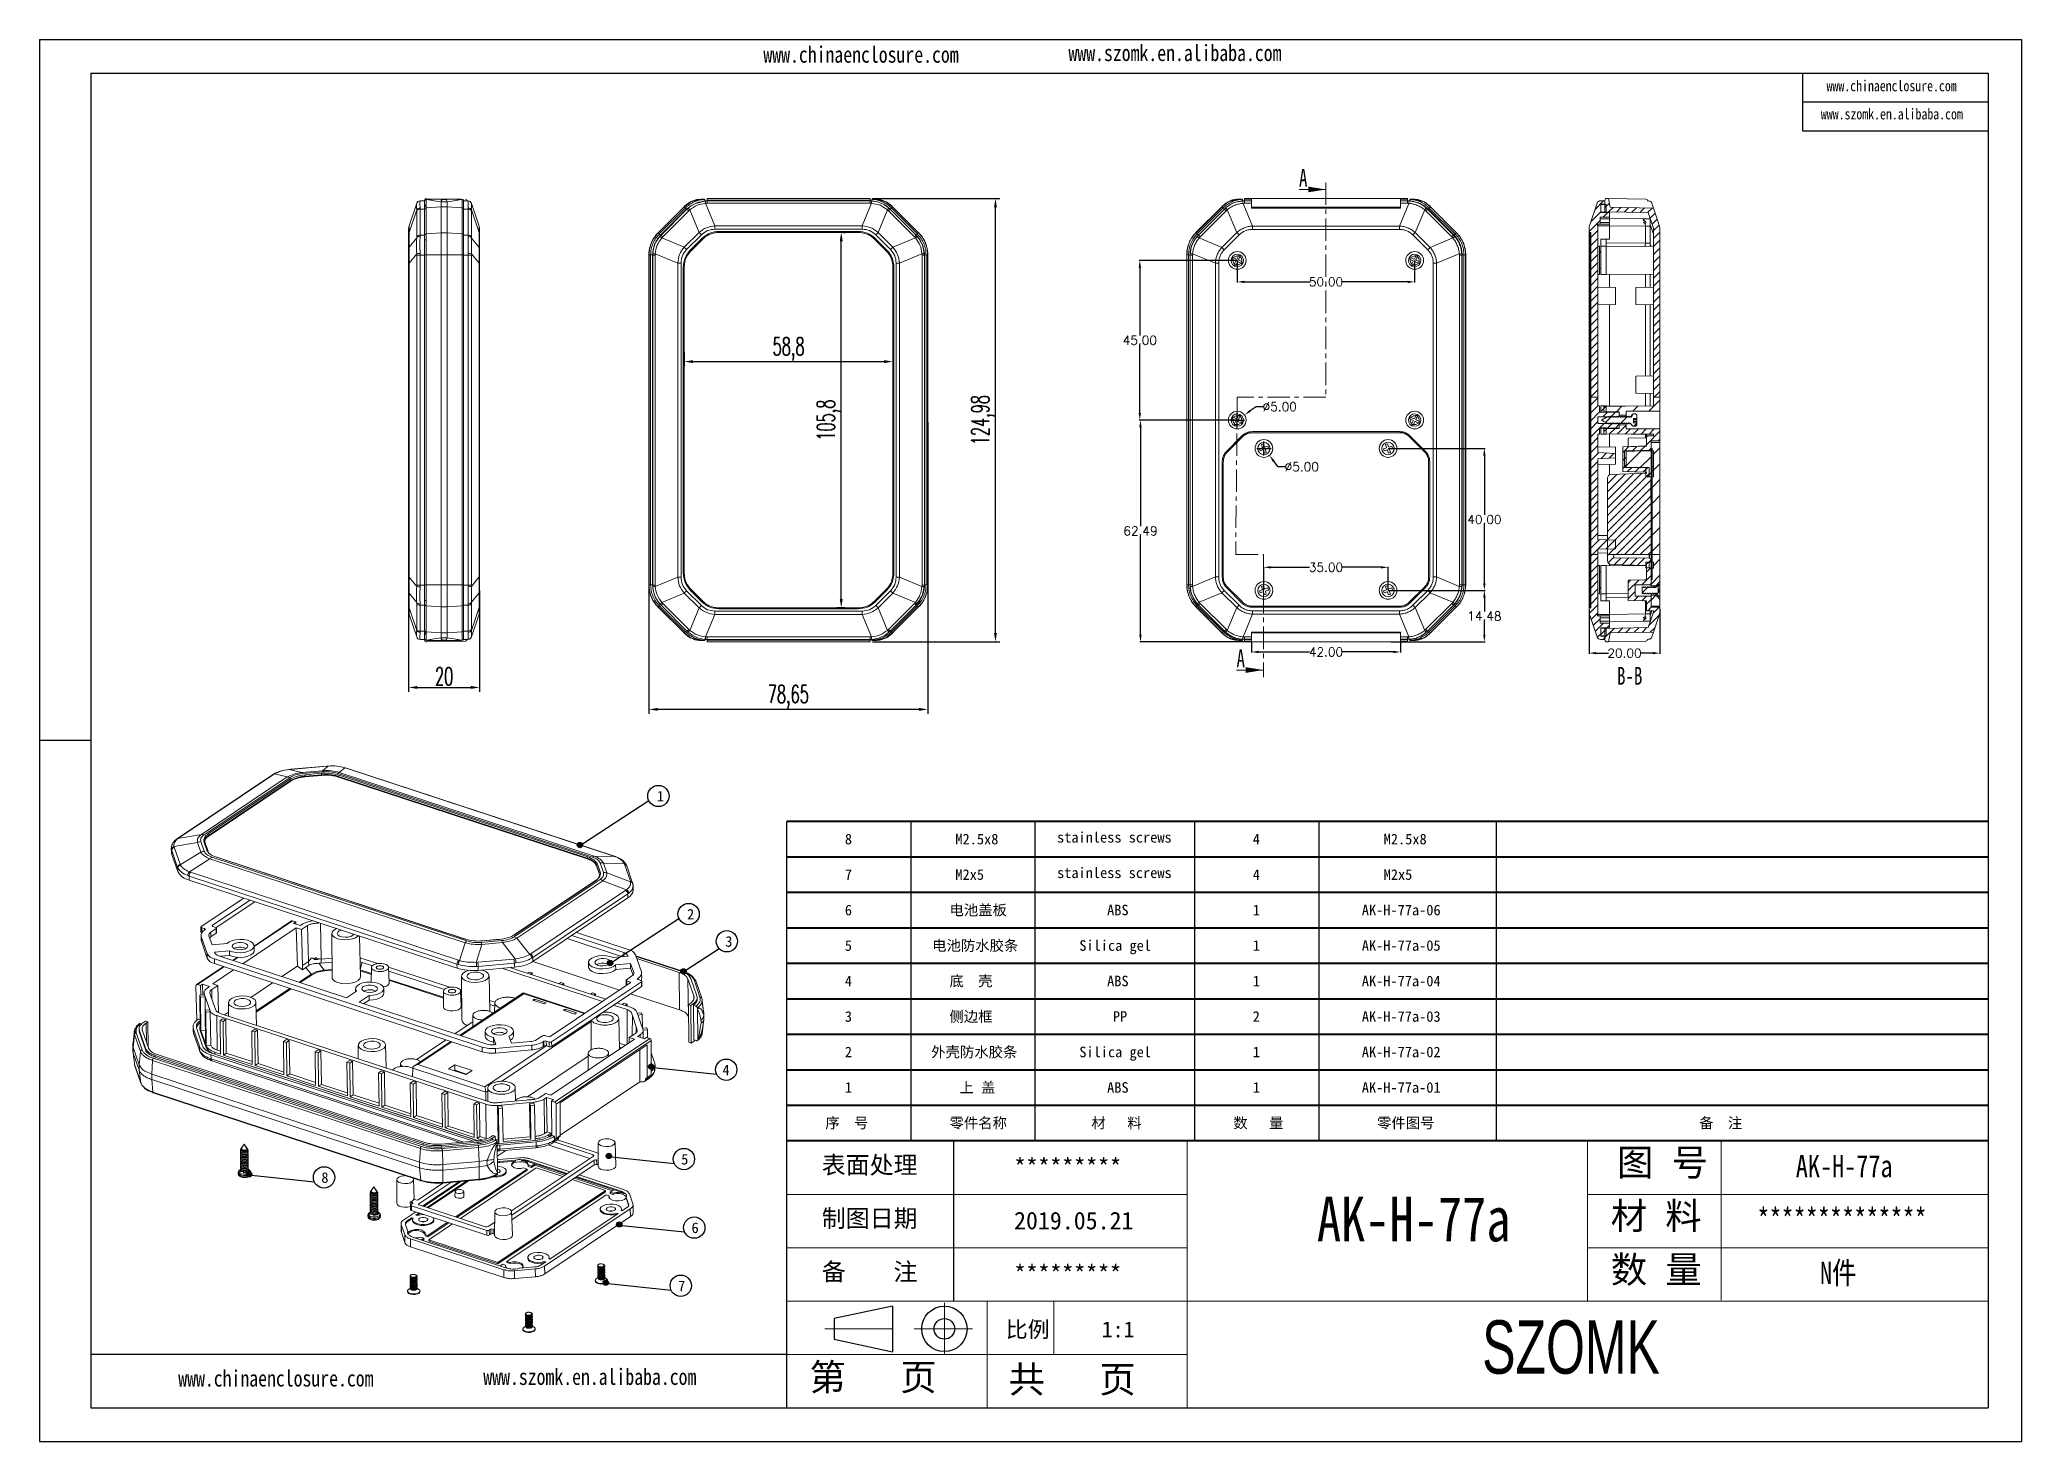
# Model space of a CAD drawing. Header units: inches. Extents: x 1153 to 4140, y 573 to 968.
# Drawn here: x 1153 to 1712, y 573 to 968 of the extents above; entities that cross this region are included whole.
import ezdxf

# ---------------------------------------------------------------- set-up
doc = ezdxf.new("R2010")
doc.units = ezdxf.units.IN
doc.linetypes.add('CENTER', pattern=[10.16, 6.35, -1.27, 1.27, -1.27])
doc.linetypes.add('CENTER2', pattern=[28.575, 19.05, -3.175, 3.175, -3.175])
doc.layers.add('10', color=7, linetype='Continuous')
doc.layers.add('文字', color=81, linetype='Continuous')
for name, color, linetype, lineweight in [('粗实线', 7, 'Continuous', 30), ('细实线', 3, 'Continuous', 9), ('细点划线', 2, 'CENTER2', 9)]:
    doc.layers.add(name, color=color, linetype=linetype, lineweight=lineweight)
doc.styles.add('SLDTEXTSTYLE2', font='TXT', dxfattribs={"width": 0.6, "bigfont": 'bigfont'})
doc.styles.add('SLDTEXTSTYLE6', font='TXT', dxfattribs={"width": 0.7})
doc.styles.get("Standard").update_dxf_attribs({"font": 'txt', "bigfont": 'gbcbig.shx'})
doc.styles.add('宋体', font='', dxfattribs={"width": 0.8, "height": 3.5})
doc.styles.add('长仿宋', font='', dxfattribs={"width": 0.7, "height": 4})
doc.styles.get('宋体').set_extended_font_data('SimSun')
doc.styles.get('长仿宋').set_extended_font_data('SimSun')
doc.dimstyles.new('2.5', dxfattribs={"dimtxt": 2.5, "dimasz": 2, "dimexe": 0.18, "dimexo": 0.0625, "dimgap": 0.09, "dimtad": 0, "dimtih": 1, "dimtoh": 1, "dimzin": 0, "dimdsep": 46, "dimtxsty": 'Standard', "dimcen": 2, "dimadec": 0, "dimazin": 0, "dimtfac": 1, "dimtofl": 0, "dimtmove": 0, "dimatfit": 3, "dimfxl": 1, "dimtolj": 1, "dimtzin": 0, "dimarcsym": 0})
doc.dimstyles.new('5', dxfattribs={"dimtxt": 5, "dimasz": 2.5, "dimexe": 1.25, "dimexo": 0.625, "dimtad": 1, "dimtxsty": 'SLDTEXTSTYLE2', "dimcen": 2.5, "dimclrd": 256, "dimclre": 256, "dimclrt": 256, "dimadec": 0, "dimazin": 0, "dimtfac": 1, "dimtmove": 0, "dimatfit": 3, "dimfxl": 1, "dimarcsym": 0})
pattern_1 = [(45, (1115.7525, 399.4067), (-2.245064, 2.245064), [])]

msp = doc.modelspace()

# ---------------------------------------------------------------- texts
at = {"color": 7, "linetype": 'Continuous', "char_height": 5, "attachment_point": 1, "style": 'SLDTEXTSTYLE6'}
for insert in [(1507.968, 931.582), (1490.344, 796.141)]:
    msp.add_mtext('A', dxfattribs=dict(at, insert=insert))
at = {"attachment_point": 1}
for s, insert, char_height, width in [('{\\fSimHei|b0|i0|c134|p49;1}', (1326.922, 756.265), 2.96954, 1687.73996), ('{\\fSimHei|b0|i0|c134|p49;8}', (1379.926, 744.18), 2.96954, 1687.73996), ('{\\fSimHei|b0|i0|c134|p49;M2.5x8}', (1411.089, 744.18), 2.96954, 1687.73996), ('{\\fSimHei|b0|i0|c134|p49;stainless screws}', (1439.75, 744.688), 2.96954, 1687.73996), ('{\\fSimHei|b0|i0|c134|p49;4}', (1494.926, 744.18), 2.96954, 1687.73996), ('{\\fSimHei|b0|i0|c134|p49;M2.5x8}', (1531.838, 744.18), 2.96954, 1687.73996), ('{\\fSimHei|b0|i0|c134|p49;7}', (1379.926, 734.18), 2.96954, 1687.73996), ('{\\fSimHei|b0|i0|c134|p49;M2x5}', (1411.089, 734.18), 2.96954, 1687.73996), ('{\\fSimHei|b0|i0|c134|p49;stainless screws}', (1439.75, 734.688), 2.96954, 1687.73996), ('{\\fSimHei|b0|i0|c134|p49;4}', (1494.926, 734.18), 2.96954, 1687.73996), ('{\\fSimHei|b0|i0|c134|p49;M2x5}', (1531.838, 734.18), 2.96954, 1687.73996), ('{\\fSimHei|b0|i0|c134|p49;2}', (1335.437, 723.002), 2.96954, 1687.73996), ('{\\fSimHei|b0|i0|c134|p49;6}', (1379.926, 724.18), 2.96954, 1687.73996), ('{\\fSimHei|b0|i0|c134|p49;电池盖板}', (1409.423, 724.18), 2.96954, 1687.73996), ('{\\fSimHei|b0|i0|c134|p49;ABS}', (1453.862, 724.18), 2.96954, 1687.73996), ('{\\fSimHei|b0|i0|c134|p49;1}', (1494.926, 724.18), 2.96954, 1687.73996), ('{\\fSimHei|b0|i0|c134|p49;AK-H-77a-06}', (1525.673, 724.18), 2.96954, 1687.73996), ('{\\fSimHei|b0|i0|c134|p49;3}', (1346.208, 715.318), 2.96954, 1687.73996), ('{\\fSimHei|b0|i0|c134|p49;5}', (1379.926, 714.18), 2.96954, 1687.73996), ('{\\fSimHei|b0|i0|c134|p49;电池防水胶条}', (1404.534, 714.18), 2.96954, 1687.73996), ('{\\fSimHei|b0|i0|c134|p49;Silica gel}', (1446.033, 714.18), 2.96954, 1687.73996), ('{\\fSimHei|b0|i0|c134|p49;1}', (1494.926, 714.18), 2.96954, 1687.73996), ('{\\fSimHei|b0|i0|c134|p49;AK-H-77a-05}', (1525.673, 714.18), 2.96954, 1687.73996), ('{\\fSimHei|b0|i0|c134|p49;4}', (1379.926, 704.18), 2.96954, 1687.73996), ('{\\fSimHei|b0|i0|c134|p49;底  壳}', (1409.423, 704.18), 2.96954, 1687.73996), ('{\\fSimHei|b0|i0|c134|p49;ABS}', (1453.862, 704.18), 2.96954, 1687.73996), ('{\\fSimHei|b0|i0|c134|p49;1}', (1494.926, 704.18), 2.96954, 1687.73996), ('{\\fSimHei|b0|i0|c134|p49;AK-H-77a-04}', (1525.673, 704.18), 2.96954, 1687.73996), ('{\\fSimHei|b0|i0|c134|p49;3}', (1379.926, 694.18), 2.96954, 1687.73996), ('{\\fSimHei|b0|i0|c134|p49;侧边框}', (1409.423, 694.18), 2.96954, 1687.73996), ('{\\fSimHei|b0|i0|c134|p49;   PP}', (1449.423, 694.18), 2.96954, 1687.73996), ('{\\fSimHei|b0|i0|c134|p49;2}', (1494.926, 694.18), 2.96954, 1687.73996), ('{\\fSimHei|b0|i0|c134|p49;AK-H-77a-03}', (1525.673, 694.18), 2.96954, 1687.73996), ('{\\fSimHei|b0|i0|c134|p49;2}', (1379.926, 684.18), 2.96954, 1687.73996), ('{\\fSimHei|b0|i0|c134|p49;外壳防水胶条}', (1404.26, 684.18), 2.96954, 1687.73996), ('{\\fSimHei|b0|i0|c134|p49;Silica gel}', (1446.033, 684.18), 2.96954, 1687.73996), ('{\\fSimHei|b0|i0|c134|p49;1}', (1494.926, 684.18), 2.96954, 1687.73996), ('{\\fSimHei|b0|i0|c134|p49;AK-H-77a-02}', (1525.673, 684.18), 2.96954, 1687.73996), ('{\\fSimHei|b0|i0|c134|p49;4}', (1345.406, 679.12), 2.96954, 1687.73996), ('{\\fSimHei|b0|i0|c134|p49;1}', (1379.926, 674.18), 2.96954, 1687.73996), ('{\\fSimHei|b0|i0|c134|p49;上 盖}', (1412.244, 674.18), 2.96954, 1687.73996), ('{\\fSimHei|b0|i0|c134|p49;ABS}', (1453.862, 674.18), 2.96954, 1687.73996), ('{\\fSimHei|b0|i0|c134|p49;1}', (1494.926, 674.18), 2.96954, 1687.73996), ('{\\fSimHei|b0|i0|c134|p49;AK-H-77a-01}', (1525.673, 674.18), 2.96954, 1687.73996), ('{\\fSimHei|b0|i0|c134|p49;序  号}', (1374.423, 664.18), 2.96954, 1687.73996), ('{\\fSimHei|b0|i0|c134|p49;零件名称}', (1409.423, 664.18), 2.96954, 1687.73996), ('{\\fSimHei|b0|i0|c134|p49;材   料}', (1449.423, 664.18), 2.96954, 1687.73996), ('{\\fSimHei|b0|i0|c134|p49;数   量}', (1489.423, 664.18), 2.96954, 1687.73996), ('{\\fSimHei|b0|i0|c134|p49;零件图号}', (1529.97, 664.18), 2.96954, 1687.73996), ('{\\fSimHei|b0|i0|c134|p49;备  注}', (1620.787, 664.18), 2.96954, 1687.73996), ('{\\fSimHei|b0|i0|c134|p49;5}', (1333.784, 653.945), 2.96954, 1687.73996), ('{\\fSimHei|b0|i0|c134|p49;表面处理}', (1373.417, 653.338), 4.94924, 2812.89994), ('{\\fSimHei|b0|i0|c134|p49;8}', (1232.34, 648.784), 2.96954, 1687.73996), ('{\\fSimHei|b0|i0|c134|p49;*********}', (1427.625, 652.702), 4.94924, 2812.89994), ('{\\fSimHei|b0|i0|c134|p49;制图日期}', (1373.417, 638.289), 4.94924, 2812.89994), ('{\\fSimHei|b0|i0|c134|p49;2019.\\fSimHei|b0|i0|c0|p49;0\\fSimHei|b0|i0|c134|p49;5.21}', (1427.625, 637.653), 4.94924, 2812.89994), ('{\\fSimHei|b0|i0|c134|p49;6}', (1336.705, 634.629), 2.96954, 1687.73996), ('{\\fSimHei|b0|i0|c134|p49;备    注}', (1373.417, 623.24), 4.94924, 2812.89994), ('{\\fSimHei|b0|i0|c134|p49;*********}', (1427.625, 622.603), 4.94924, 2812.89994), ('{\\fSimHei|b0|i0|c134|p49;7}', (1332.904, 618.252), 2.96954, 1687.73996)]:
    msp.add_mtext(s, dxfattribs=dict(at, insert=insert, char_height=char_height, width=width))
at = {"layer": '10', "color": 0, "insert": (1601.203, 791.199), "char_height": 5, "attachment_point": 2, "style": 'SLDTEXTSTYLE6'}
msp.add_mtext('B-B', dxfattribs=at)
at = {"layer": '文字', "color": 0, "attachment_point": 1, "style": '宋体'}
for s, insert, char_height, width in [('www.szomk.en.alibaba.com', (1442.966, 966.562), 4.59842, 80.78975), ('www.chinaenclosure.com', (1356.956, 966.106), 4.59842, 80.78975), ('www.chinaenclosure.com', (1656.69, 956.528), 3.06561, 53.85983), ('www.szomk.en.alibaba.com', (1655.088, 948.59), 3.06561, 53.85983), ('{\\H1.111x;AK-H-77a}', (1648.023, 653.678), 5.64351, 65.24531), ('AK-H-77a', (1513.004, 641.875), 12.5411, 160.33387), ('{\\H1.111x;**************}', (1637.167, 638.629), 5.64351, 65.24531), ('{\\H1.111x;N件}', (1654.849, 623.58), 5.64351, 65.24531), ('www.chinaenclosure.com', (1191.989, 593.008), 4.59842, 80.78975), ('www.szomk.en.alibaba.com', (1278, 593.463), 4.59842, 80.78975)]:
    msp.add_mtext(s, dxfattribs=dict(at, insert=insert, char_height=char_height, width=width))
at = {"layer": '粗实线', "insert": (1559.61, 607.073), "char_height": 15.04936, "width": 168.76367, "attachment_point": 1, "style": '长仿宋'}
msp.add_mtext('{\\fSTXinwei|b0|i0|c134|p2;SZOMK}', dxfattribs=at)
at = {"layer": '细实线', "color": 7, "attachment_point": 1}
for s, insert, char_height, width in [('{\\fSimSun|b0|i0|c134|p54;图 号}', (1597.617, 655.325), 7.52468, 37.6234), ('{\\fSimSun|b0|i0|c134|p54;材 料   }', (1595.833, 640.275), 7.52468, 37.6234), ('{\\fSimSun|b0|i0|c134|p54;数 量}', (1595.87, 625.152), 7.52468, 33.99745), ('{\\fSimSun|b0|i0|c134|p54;比例}', (1425.305, 606.762), 4.51481, 19.8186), ('{\\fSimSun|b0|i0|c134|p54;1:1}', (1452.347, 606.762), 4.51481, 19.8186), ('{\\fSimSun|b0|i0|c134|p54;第   页}', (1369.934, 594.825), 7.52468, 56.4351), ('{\\fSimSun|b0|i0|c134|p54; 共   页}', (1420.958, 594.186), 7.52468, 56.4351)]:
    msp.add_mtext(s, dxfattribs=dict(at, insert=insert, char_height=char_height, width=width))

# ---------------------------------------------------------------- blocks, each defined once
blk = doc.blocks.new('*D21')
at = {"lineweight": -2, "transparency": 16777216}
for p, q in [((1387.69, 923.26), (1423.64, 923.26)), ((1422.39, 800.78), (1422.39, 920.76)), ((1387.69, 798.28), (1423.64, 798.28))]:
    blk.add_line(p, q, dxfattribs=at)
at = {"transparency": 16777216}
for points in [[(1421.97, 920.76), (1422.81, 920.76), (1422.39, 923.26)], [(1421.97, 800.78), (1422.81, 800.78), (1422.39, 798.28)]]:
    blk.add_solid(points, dxfattribs=at)
at = {"layer": 'Defpoints', "color": 0, "transparency": 16777216}
for p in [(1387.06, 923.26), (1422.39, 923.26), (1387.06, 798.28)]:
    blk.add_point(p, dxfattribs=at)
at = {"transparency": 16777216, "insert": (1418.85, 860.77), "char_height": 5, "attachment_point": 5, "rotation": 90, "style": 'SLDTEXTSTYLE2'}
blk.add_mtext('124,98', dxfattribs=at)
blk = doc.blocks.new('*D22')
at = {"lineweight": -2, "transparency": 16777216}
for p, q in [((1324.67, 860.23), (1324.67, 778)), ((1403.31, 860.23), (1403.31, 778)), ((1400.81, 779.25), (1327.17, 779.25))]:
    blk.add_line(p, q, dxfattribs=at)
at = {"transparency": 16777216}
for points in [[(1327.17, 779.66), (1327.17, 778.83), (1324.67, 779.25)], [(1400.81, 779.66), (1400.81, 778.83), (1403.31, 779.25)]]:
    blk.add_solid(points, dxfattribs=at)
at = {"layer": 'Defpoints', "color": 0, "transparency": 16777216}
for p in [(1324.67, 860.85), (1403.31, 860.85), (1324.67, 779.25)]:
    blk.add_point(p, dxfattribs=at)
at = {"transparency": 16777216, "insert": (1363.99, 782.79), "char_height": 5, "attachment_point": 5, "style": 'SLDTEXTSTYLE2'}
blk.add_mtext('78,65', dxfattribs=at)
blk = doc.blocks.new('*D23')
at = {"lineweight": -2, "transparency": 16777216}
for p, q in [((1334.66, 879.84), (1334.66, 876.01)), ((1337.16, 877.26), (1390.96, 877.26)), ((1393.46, 879.22), (1393.46, 876.01))]:
    blk.add_line(p, q, dxfattribs=at)
at = {"transparency": 16777216}
for points in [[(1337.16, 877.68), (1337.16, 876.84), (1334.66, 877.26)], [(1390.96, 877.68), (1390.96, 876.84), (1393.46, 877.26)]]:
    blk.add_solid(points, dxfattribs=at)
at = {"layer": 'Defpoints', "color": 0, "transparency": 16777216}
for p in [(1334.66, 880.46), (1393.46, 879.85), (1393.46, 877.26)]:
    blk.add_point(p, dxfattribs=at)
at = {"transparency": 16777216, "insert": (1364.06, 880.8), "char_height": 5, "attachment_point": 5, "style": 'SLDTEXTSTYLE2'}
blk.add_mtext('58,8', dxfattribs=at)
blk = doc.blocks.new('*D24')
at = {"lineweight": -2, "transparency": 16777216}
for p, q in [((1378.9, 810.37), (1378.9, 911.17)), ((1379.53, 913.67), (1380.15, 913.67)), ((1379.9, 807.87), (1377.65, 807.87))]:
    blk.add_line(p, q, dxfattribs=at)
at = {"transparency": 16777216}
for points in [[(1378.49, 911.17), (1379.32, 911.17), (1378.9, 913.67)], [(1378.49, 810.37), (1379.32, 810.37), (1378.9, 807.87)]]:
    blk.add_solid(points, dxfattribs=at)
at = {"layer": 'Defpoints', "color": 0, "transparency": 16777216}
for p in [(1378.9, 913.67), (1378.9, 913.67), (1380.53, 807.87)]:
    blk.add_point(p, dxfattribs=at)
at = {"transparency": 16777216, "insert": (1375.36, 860.77), "char_height": 5, "attachment_point": 5, "rotation": 90, "style": 'SLDTEXTSTYLE2'}
blk.add_mtext('105,8', dxfattribs=at)
blk = doc.blocks.new('*D154')
at = {"lineweight": -2, "transparency": 16777216}
for p, q in [((1256.94, 813.98), (1256.94, 784.18)), ((1276.94, 812.8), (1276.94, 784.18)), ((1259.44, 785.43), (1274.44, 785.43))]:
    blk.add_line(p, q, dxfattribs=at)
at = {"transparency": 16777216}
for points in [[(1259.44, 785.85), (1259.44, 785.02), (1256.94, 785.43)], [(1274.44, 785.85), (1274.44, 785.02), (1276.94, 785.43)]]:
    blk.add_solid(points, dxfattribs=at)
at = {"layer": 'Defpoints', "color": 0, "transparency": 16777216}
for p in [(1256.94, 814.6), (1276.94, 813.42), (1276.94, 785.43)]:
    blk.add_point(p, dxfattribs=at)
at = {"transparency": 16777216, "insert": (1266.94, 788.56), "char_height": 5, "attachment_point": 5, "style": 'SLDTEXTSTYLE2'}
blk.add_mtext('20', dxfattribs=at)
blk = doc.blocks.new('*D156')
at = {"color": 0, "lineweight": -2, "transparency": 16777216}
for p, q in [((1498.07, 812.84), (1498.07, 819.47)), ((1500.07, 819.29), (1510.89, 819.29)), ((1531.07, 819.29), (1520.24, 819.29)), ((1533.07, 812.84), (1533.07, 819.47))]:
    blk.add_line(p, q, dxfattribs=at)
at = {"color": 0, "transparency": 16777216}
for points in [[(1500.07, 819.62), (1500.07, 818.96), (1498.07, 819.29)], [(1531.07, 819.62), (1531.07, 818.96), (1533.07, 819.29)]]:
    blk.add_solid(points, dxfattribs=at)
at = {"layer": 'Defpoints', "color": 0, "transparency": 16777216}
for p in [(1533.07, 819.29), (1498.07, 812.78), (1533.07, 812.78)]:
    blk.add_point(p, dxfattribs=at)
at = {"color": 0, "transparency": 16777216, "insert": (1515.57, 819.29), "char_height": 2.5, "attachment_point": 5}
blk.add_mtext('\\A1;35.00', dxfattribs=at)
blk = doc.blocks.new('*D157')
at = {"color": 0, "lineweight": -2, "transparency": 16777216}
for p, q in [((1490.57, 905.72), (1490.57, 899.55)), ((1540.57, 905.72), (1540.57, 899.55)), ((1492.57, 899.73), (1511.1, 899.73)), ((1538.57, 899.73), (1520.03, 899.73))]:
    blk.add_line(p, q, dxfattribs=at)
at = {"color": 0, "transparency": 16777216}
for points in [[(1492.57, 900.06), (1492.57, 899.39), (1490.57, 899.73)], [(1538.57, 900.06), (1538.57, 899.39), (1540.57, 899.73)]]:
    blk.add_solid(points, dxfattribs=at)
at = {"layer": 'Defpoints', "color": 0, "transparency": 16777216}
for p in [(1490.57, 905.78), (1540.57, 905.78), (1540.57, 899.73)]:
    blk.add_point(p, dxfattribs=at)
at = {"color": 0, "transparency": 16777216, "insert": (1515.57, 899.73), "char_height": 2.5, "attachment_point": 5}
blk.add_mtext('\\A1;50.00', dxfattribs=at)
blk = doc.blocks.new('*D158')
at = {"color": 0, "lineweight": -2, "transparency": 16777216}
for p, q in [((1494.57, 798.23), (1494.57, 795.25)), ((1496.57, 795.43), (1510.89, 795.43)), ((1534.57, 795.43), (1520.24, 795.43)), ((1536.57, 798.23), (1536.57, 795.25))]:
    blk.add_line(p, q, dxfattribs=at)
at = {"color": 0, "transparency": 16777216}
for points in [[(1496.57, 795.77), (1496.57, 795.1), (1494.57, 795.43)], [(1534.57, 795.77), (1534.57, 795.1), (1536.57, 795.43)]]:
    blk.add_solid(points, dxfattribs=at)
at = {"layer": 'Defpoints', "color": 0, "transparency": 16777216}
for p in [(1494.57, 798.3), (1536.57, 798.3), (1536.57, 795.43)]:
    blk.add_point(p, dxfattribs=at)
at = {"color": 0, "transparency": 16777216, "insert": (1515.57, 795.43), "char_height": 2.5, "attachment_point": 5}
blk.add_mtext('\\A1;42.00', dxfattribs=at)
blk = doc.blocks.new('*D159')
at = {"color": 0, "lineweight": -2, "transparency": 16777216}
for p, q in [((1533.13, 812.78), (1560.41, 812.78)), ((1560.23, 810.78), (1560.23, 806.88)), ((1560.23, 800.3), (1560.23, 804.2)), ((1533.88, 798.3), (1560.41, 798.3))]:
    blk.add_line(p, q, dxfattribs=at)
at = {"color": 0, "transparency": 16777216}
for points in [[(1559.89, 810.78), (1560.56, 810.78), (1560.23, 812.78)], [(1559.89, 800.3), (1560.56, 800.3), (1560.23, 798.3)]]:
    blk.add_solid(points, dxfattribs=at)
at = {"layer": 'Defpoints', "color": 0, "transparency": 16777216}
for p in [(1533.07, 812.78), (1560.23, 812.78), (1533.82, 798.3)]:
    blk.add_point(p, dxfattribs=at)
at = {"color": 0, "transparency": 16777216, "insert": (1560.23, 805.54), "char_height": 2.5, "attachment_point": 5}
blk.add_mtext('\\A1;14.48', dxfattribs=at)
blk = doc.blocks.new('*D160')
at = {"color": 0, "lineweight": -2, "transparency": 16777216}
for p, q in [((1533.13, 852.78), (1560.41, 852.78)), ((1560.23, 850.78), (1560.23, 834.12)), ((1560.23, 814.78), (1560.23, 831.44)), ((1533.13, 812.78), (1560.41, 812.78))]:
    blk.add_line(p, q, dxfattribs=at)
at = {"color": 0, "transparency": 16777216}
for points in [[(1559.89, 850.78), (1560.56, 850.78), (1560.23, 852.78)], [(1559.89, 814.78), (1560.56, 814.78), (1560.23, 812.78)]]:
    blk.add_solid(points, dxfattribs=at)
at = {"layer": 'Defpoints', "color": 0, "transparency": 16777216}
for p in [(1533.07, 852.78), (1560.23, 852.78), (1533.07, 812.78)]:
    blk.add_point(p, dxfattribs=at)
at = {"color": 0, "transparency": 16777216, "insert": (1560.23, 832.78), "char_height": 2.5, "attachment_point": 5}
blk.add_mtext('\\A1;40.00', dxfattribs=at)
blk = doc.blocks.new('*D161')
at = {"color": 0, "lineweight": -2, "transparency": 16777216}
for p, q in [((1490.51, 860.78), (1463.09, 860.78)), ((1463.27, 858.78), (1463.27, 830.87)), ((1463.27, 800.29), (1463.27, 828.19)), ((1493.53, 798.29), (1463.09, 798.29))]:
    blk.add_line(p, q, dxfattribs=at)
at = {"color": 0, "transparency": 16777216}
for points in [[(1462.94, 858.78), (1463.6, 858.78), (1463.27, 860.78)], [(1462.94, 800.29), (1463.6, 800.29), (1463.27, 798.29)]]:
    blk.add_solid(points, dxfattribs=at)
at = {"layer": 'Defpoints', "color": 0, "transparency": 16777216}
for p in [(1463.27, 860.78), (1490.57, 860.78), (1493.59, 798.29)]:
    blk.add_point(p, dxfattribs=at)
at = {"color": 0, "transparency": 16777216, "insert": (1463.27, 829.53), "char_height": 2.5, "attachment_point": 5}
blk.add_mtext('\\A1;62.49', dxfattribs=at)
blk = doc.blocks.new('*D162')
at = {"color": 0, "lineweight": -2, "transparency": 16777216}
for p, q in [((1490.51, 905.78), (1462.91, 905.78)), ((1463.09, 903.78), (1463.09, 884.62)), ((1463.09, 862.78), (1463.09, 881.94)), ((1490.51, 860.78), (1462.91, 860.78))]:
    blk.add_line(p, q, dxfattribs=at)
at = {"color": 0, "transparency": 16777216}
for points in [[(1462.76, 903.78), (1463.42, 903.78), (1463.09, 905.78)], [(1462.76, 862.78), (1463.42, 862.78), (1463.09, 860.78)]]:
    blk.add_solid(points, dxfattribs=at)
at = {"layer": 'Defpoints', "color": 0, "transparency": 16777216}
for p in [(1463.09, 905.78), (1490.57, 905.78), (1490.57, 860.78)]:
    blk.add_point(p, dxfattribs=at)
at = {"color": 0, "transparency": 16777216, "insert": (1463.09, 883.28), "char_height": 2.5, "attachment_point": 5}
blk.add_mtext('\\A1;45.00', dxfattribs=at)
blk = doc.blocks.new('*D163')
at = {"color": 0, "lineweight": -2, "transparency": 16777216}
for p, q in [((1488.57, 860.78), (1492.57, 860.78)), ((1490.57, 858.78), (1490.57, 862.78)), ((1495.85, 864.56), (1494.23, 863.4)), ((1497.85, 864.56), (1495.85, 864.56))]:
    blk.add_line(p, q, dxfattribs=at)
at = {"color": 0, "transparency": 16777216}
blk.add_solid([(1494.03, 863.67), (1494.42, 863.13), (1492.6, 862.23)], dxfattribs=at)
at = {"layer": 'Defpoints', "color": 0, "transparency": 16777216}
for p in [(1492.6, 862.23), (1488.54, 859.32)]:
    blk.add_point(p, dxfattribs=at)
at = {"color": 0, "transparency": 16777216, "insert": (1502.52, 864.56), "char_height": 2.5, "attachment_point": 5}
blk.add_mtext('\\A1;∅5.00', dxfattribs=at)
blk = doc.blocks.new('*D164')
at = {"color": 0, "lineweight": -2, "transparency": 16777216}
for p, q in [((1496.07, 852.78), (1500.07, 852.78)), ((1498.07, 850.78), (1498.07, 854.78)), ((1502.07, 847.65), (1500.84, 849.23)), ((1504.07, 847.65), (1502.07, 847.65))]:
    blk.add_line(p, q, dxfattribs=at)
at = {"color": 0, "transparency": 16777216}
blk.add_solid([(1501.1, 849.44), (1500.58, 849.03), (1499.61, 850.81)], dxfattribs=at)
at = {"layer": 'Defpoints', "color": 0, "transparency": 16777216}
for p in [(1496.53, 854.75), (1499.61, 850.81)]:
    blk.add_point(p, dxfattribs=at)
at = {"color": 0, "transparency": 16777216, "insert": (1508.74, 847.65), "char_height": 2.5, "attachment_point": 5}
blk.add_mtext('\\A1;∅5.00', dxfattribs=at)
blk = doc.blocks.new('*D165')
at = {"color": 0, "lineweight": -2, "transparency": 16777216}
for p, q in [((1589.73, 807.21), (1589.73, 794.92)), ((1609.73, 807.47), (1609.73, 794.92)), ((1591.73, 795.1), (1595.26, 795.1)), ((1607.73, 795.1), (1604.19, 795.1))]:
    blk.add_line(p, q, dxfattribs=at)
at = {"color": 0, "transparency": 16777216}
for points in [[(1591.73, 795.43), (1591.73, 794.77), (1589.73, 795.1)], [(1607.73, 795.43), (1607.73, 794.77), (1609.73, 795.1)]]:
    blk.add_solid(points, dxfattribs=at)
at = {"layer": 'Defpoints', "color": 0, "transparency": 16777216}
for p in [(1589.73, 807.27), (1609.73, 807.53), (1609.73, 795.1)]:
    blk.add_point(p, dxfattribs=at)
at = {"color": 0, "transparency": 16777216, "insert": (1599.73, 795.1), "char_height": 2.5, "attachment_point": 5}
blk.add_mtext('\\A1;20.00', dxfattribs=at)

# ---------------------------------------------------------------- dimensions: what is measured, and where the dimension line sits
for base, p1, p2, dimstyle, picture, middle in [((1422.389, 923.26), (1387.064, 798.278), (1387.064, 923.26), '5', '*D21', (1418.848, 860.769)), ((1378.904, 913.669), (1380.528, 807.869), (1378.9, 913.669), '5', '*D24', (1375.362, 860.769)), ((1463.091, 905.778), (1490.568, 860.778), (1490.568, 905.778), '2.5', '*D162', (1463.091, 883.278)), ((1463.271, 860.778), (1493.588, 798.287), (1490.568, 860.778), '2.5', '*D161', (1463.271, 829.532)), ((1560.225, 852.777), (1533.068, 812.777), (1533.068, 852.777), '2.5', '*D160', (1560.225, 832.777)), ((1560.225, 812.777), (1533.816, 798.295), (1533.068, 812.777), '2.5', '*D159', (1560.225, 805.536))]:
    dim = msp.add_linear_dim(base=base, p1=p1, p2=p2, angle=90, dimstyle=dimstyle)
    dim.commit()
    dim.dimension.update_dxf_attribs({"geometry": picture, "text_midpoint": middle})
for base, p1, p2, dimstyle, picture, middle in [((1540.568, 899.725), (1490.568, 905.778), (1540.568, 905.778), '2.5', '*D157', (1515.568, 899.725)), ((1393.464, 877.26), (1334.664, 880.462), (1393.464, 879.849), '5', '*D23', (1364.064, 880.802)), ((1324.668, 779.246), (1403.314, 860.854), (1324.668, 860.854), '5', '*D22', (1363.991, 782.788)), ((1533.068, 819.289), (1498.068, 812.777), (1533.068, 812.777), '2.5', '*D156', (1515.568, 819.289)), ((1276.94, 785.433), (1256.94, 814.604), (1276.94, 813.421), '5', '*D154', (1266.94, 788.558)), ((1609.729, 795.098), (1589.729, 807.271), (1609.729, 807.533), '2.5', '*D165', (1599.729, 795.098)), ((1536.568, 795.433), (1494.568, 798.295), (1536.568, 798.295), '2.5', '*D158', (1515.568, 795.433))]:
    dim = msp.add_linear_dim(base=base, p1=p1, p2=p2, dimstyle=dimstyle)
    dim.commit()
    dim.dimension.update_dxf_attribs({"geometry": picture, "text_midpoint": middle})
for p1, p2, picture, middle in [((1488.536, 859.321), (1492.6, 862.234), '*D163', (1502.525, 864.565)), ((1496.529, 854.747), (1499.607, 850.807), '*D164', (1508.743, 847.655))]:
    dim = msp.add_diameter_dim_2p(p1=p1, p2=p2, dimstyle='2.5')
    dim.commit()
    dim.dimension.update_dxf_attribs({"geometry": picture, "text_midpoint": middle})

# ---------------------------------------------------------------- hatches: boundary and pattern name
at = {"linetype": 'Continuous', "lineweight": 0}
h = msp.add_hatch(dxfattribs=at)
h.set_pattern_fill('ANSI31', color=4, scale=0.5, style=0)
edge = h.paths.add_edge_path(flags=0)
edge.add_line((1590.229, 913.678), (1590.229, 867.207))
edge.add_line((1590.229, 867.207), (1592.229, 867.207))
edge.add_line((1592.229, 867.207), (1592.229, 915.678))
edge.add_line((1592.229, 915.678), (1592.037, 915.678))
edge.add_line((1592.037, 915.678), (1592.137, 915.978))
edge.add_line((1592.137, 915.978), (1592.829, 915.978))
edge.add_line((1592.829, 915.978), (1592.829, 917.978))
edge.add_line((1592.829, 917.978), (1595.529, 917.978))
edge.add_line((1595.529, 917.978), (1595.529, 919.278))
edge.add_line((1595.529, 919.278), (1593.029, 919.278))
edge.add_line((1593.029, 919.278), (1593.029, 921.678))
edge.add_line((1593.029, 921.678), (1594.229, 921.678))
edge.add_line((1594.229, 921.678), (1594.229, 922.578))
edge.add_line((1594.229, 922.578), (1592.95, 922.578))
edge.add_arc((1592.95, 921.578), 1, 90, 161.56505)
edge.add_line((1592.001, 921.894), (1589.883, 915.54))
edge.add_arc((1592.729, 914.591), 3, 161.56505, 180)
edge.add_line((1589.729, 914.591), (1589.729, 913.978))
edge.add_arc((1590.029, 913.978), 0.3, 180, 270)
edge.add_line((1590.029, 913.678), (1590.229, 913.678))
h = msp.add_hatch(dxfattribs=at)
h.set_pattern_fill('ANSI31', color=4, scale=0.5, style=0)
edge = h.paths.add_edge_path(flags=0)
edge.add_arc((1606.729, 914.523), 1.2, 0, 18.33287, ccw=False)
edge.add_line((1607.929, 914.523), (1607.929, 867.207))
edge.add_line((1607.929, 867.207), (1609.729, 867.207))
edge.add_line((1609.729, 867.207), (1609.729, 914.523))
edge.add_arc((1606.729, 914.523), 3, 0, 18.33287)
edge.add_line((1609.577, 915.467), (1607.896, 920.539))
edge.add_line((1607.896, 920.539), (1595.695, 920.752))
edge.add_line((1595.695, 920.752), (1595.238, 923.26))
edge.add_line((1595.238, 923.26), (1594.738, 923.269))
edge.add_arc((1594.729, 922.769), 0.5, 89, 180)
edge.add_line((1594.229, 922.769), (1594.229, 919.477))
edge.add_line((1594.229, 919.477), (1606.422, 919.265))
edge.add_line((1606.422, 919.265), (1607.868, 914.901))
h = msp.add_hatch(dxfattribs=at)
h.set_pattern_fill('ANSI31', style=0)
h.set_pattern_definition(pattern_1)
h.paths.add_polyline_path([(1594.529, 921.578), (1593.029, 921.578), (1593.029, 919.378), (1594.529, 919.378)], flags=0)
h = msp.add_hatch(dxfattribs=at)
h.set_pattern_fill('ANSI31', color=4, scale=0.5, style=0)
edge = h.paths.add_edge_path(flags=0)
edge.add_line((1590.229, 867.207), (1590.229, 822.9))
edge.add_line((1590.229, 822.9), (1592.229, 822.9))
edge.add_line((1592.229, 822.9), (1592.229, 824.372))
edge.add_spline(control_points=[(1592.229, 824.372), (1593.896, 824.424), (1595.562, 824.479), (1597.229, 824.536)], knot_values=[0.0000002, 0.0000002, 0.0000002, 0.0000002, 0.0050029, 0.0050029, 0.0050029, 0.0050029], weights=[1, 1, 1, 1], degree=3, periodic=0)
edge.add_line((1597.229, 824.536), (1597.229, 826.977))
edge.add_spline(control_points=[(1597.229, 826.977), (1595.562, 827.035), (1593.896, 827.089), (1592.229, 827.142)], knot_values=[0.0000002, 0.0000002, 0.0000002, 0.0000002, 0.0050029, 0.0050029, 0.0050029, 0.0050029], weights=[1, 1, 1, 1], degree=3, periodic=0)
edge.add_line((1592.229, 827.142), (1592.229, 849.858))
edge.add_spline(control_points=[(1592.229, 849.858), (1593.896, 849.939), (1595.564, 850.028), (1597.229, 850.143)], knot_values=[0.0000002, 0.0000002, 0.0000002, 0.0000002, 0.0050083, 0.0050083, 0.0050083, 0.0050083], weights=[1, 1, 1, 1], degree=3, periodic=0)
edge.add_line((1597.229, 850.143), (1597.229, 851.366))
edge.add_spline(control_points=[(1597.229, 851.366), (1595.564, 851.481), (1593.896, 851.569), (1592.229, 851.65)], knot_values=[0.0000002, 0.0000002, 0.0000002, 0.0000002, 0.0050083, 0.0050083, 0.0050083, 0.0050083], weights=[1, 1, 1, 1], degree=3, periodic=0)
edge.add_line((1592.229, 851.65), (1592.229, 856.779))
edge.add_line((1592.229, 856.779), (1592.729, 856.779))
edge.add_line((1592.729, 856.779), (1592.729, 858.53))
edge.add_line((1592.729, 858.53), (1598.229, 858.53))
edge.add_line((1598.229, 858.53), (1598.229, 859.831))
edge.add_line((1598.229, 859.831), (1592.229, 859.831))
edge.add_line((1592.229, 859.831), (1592.229, 861.726))
edge.add_line((1592.229, 861.726), (1598.229, 861.726))
edge.add_line((1598.229, 861.726), (1598.229, 863.027))
edge.add_line((1598.229, 863.027), (1592.729, 863.027))
edge.add_line((1592.729, 863.027), (1592.729, 864.778))
edge.add_line((1592.729, 864.778), (1592.229, 864.778))
edge.add_line((1592.229, 864.778), (1592.229, 867.207))
edge.add_line((1592.229, 867.207), (1590.229, 867.207))
h = msp.add_hatch(dxfattribs=at)
h.set_pattern_fill('ANSI31', style=0)
h.set_pattern_definition(pattern_1)
edge = h.paths.add_edge_path(flags=0)
edge.add_line((1609.729, 867.207), (1607.929, 867.207))
edge.add_line((1607.929, 867.207), (1607.929, 864.778))
edge.add_spline(control_points=[(1607.929, 864.778), (1605.286, 864.755), (1602.642, 864.732), (1599.999, 864.709), (1597.975, 864.691), (1595.952, 864.673), (1593.929, 864.656)], knot_values=[0.0000002, 0.0000002, 0.0000002, 0.0000002, 0.0079308, 0.0079308, 0.0079308, 0.0140007, 0.0140007, 0.0140007, 0.0140007], weights=[1, 1, 1, 1, 1, 1, 1], degree=3, periodic=0)
edge.add_line((1593.929, 864.656), (1593.929, 863.128))
edge.add_line((1593.929, 863.128), (1598.229, 863.128))
edge.add_line((1598.229, 863.128), (1598.229, 862.162))
edge.add_spline(control_points=[(1598.229, 862.162), (1598.896, 862.156), (1599.562, 862.15), (1600.229, 862.144)], knot_values=[0.0000002, 0.0000002, 0.0000002, 0.0000002, 0.0020003, 0.0020003, 0.0020003, 0.0020003], weights=[1, 1, 1, 1], degree=3, periodic=0)
edge.add_line((1600.229, 862.144), (1600.229, 863.278))
edge.add_line((1600.229, 863.278), (1609.729, 863.278))
edge.add_line((1609.729, 863.278), (1609.729, 867.207))
h = msp.add_hatch(dxfattribs=at)
h.set_pattern_fill('ANSI31', style=0)
h.set_pattern_definition(pattern_1)
h.paths.add_polyline_path([(1594.529, 862.977), (1594.529, 864.778), (1593.029, 864.778), (1593.029, 862.977)], flags=0)
h = msp.add_hatch(dxfattribs=at)
h.set_pattern_fill('ANSI31', style=0)
h.set_pattern_definition(pattern_1)
edge = h.paths.add_edge_path(flags=0)
edge.add_line((1602.229, 860.048), (1602.229, 861.23))
edge.add_line((1602.229, 861.23), (1603.229, 861.23))
edge.add_line((1603.229, 861.23), (1603.229, 862.027))
edge.add_spline(control_points=[(1603.229, 862.027), (1603.229, 862.083), (1603.219, 862.14), (1603.201, 862.193), (1603.182, 862.245), (1603.154, 862.296), (1603.119, 862.34), (1603.084, 862.383), (1603.041, 862.422), (1602.994, 862.451), (1602.946, 862.481), (1602.893, 862.503), (1602.838, 862.515), (1602.803, 862.523), (1602.766, 862.527), (1602.729, 862.527)], knot_values=[0, 0, 0, 0, 0.0001682, 0.0001682, 0.0001682, 0.0003364, 0.0003364, 0.0003364, 0.0005045, 0.0005045, 0.0005045, 0.0006724, 0.0006724, 0.0006724, 0.0007815, 0.0007815, 0.0007815, 0.0007815], weights=[1, 1, 1, 1, 1, 1, 1, 1, 1, 1, 1, 1, 1, 1, 1, 1], degree=3, periodic=0)
edge.add_line((1602.729, 862.527), (1602.329, 862.527))
edge.add_spline(control_points=[(1602.329, 862.527), (1602.287, 862.527), (1602.245, 862.522), (1602.204, 862.511), (1602.15, 862.497), (1602.097, 862.474), (1602.051, 862.443), (1602.043, 862.438), (1602.036, 862.433), (1602.029, 862.427)], knot_values=[0, 0, 0, 0, 0.000126, 0.000126, 0.000126, 0.0002949, 0.0002949, 0.0002949, 0.0003215, 0.0003215, 0.0003215, 0.0003215], weights=[1, 1, 1, 1, 1, 1, 1, 1, 1, 1], degree=3, periodic=0)
edge.add_spline(control_points=[(1602.029, 862.427), (1601.914, 862.312), (1601.798, 862.196), (1601.683, 862.081)], knot_values=[0.0039838, 0.0039838, 0.0039838, 0.0039838, 0.004473, 0.004473, 0.004473, 0.004473], weights=[1, 1, 1, 1], degree=3, periodic=0)
edge.add_line((1601.683, 862.081), (1602.016, 862.081))
edge.add_spline(control_points=[(1602.016, 862.081), (1601.998, 862.061), (1601.98, 862.042), (1601.962, 862.022), (1601.944, 862.002), (1601.925, 861.982), (1601.907, 861.963), (1601.877, 861.929), (1601.846, 861.896), (1601.815, 861.863)], knot_values=[0, 0, 0, 0, 0.0000804, 0.0000804, 0.0000804, 0.0001609, 0.0001609, 0.0001609, 0.0002968, 0.0002968, 0.0002968, 0.0002968], weights=[1, 1, 1, 1, 1, 1, 1, 1, 1, 1], degree=3, periodic=0)
edge.add_spline(control_points=[(1601.815, 861.863), (1601.793, 861.838), (1601.77, 861.813), (1601.747, 861.789), (1601.725, 861.764), (1601.702, 861.739), (1601.679, 861.715), (1601.641, 861.673), (1601.602, 861.631), (1601.564, 861.589)], knot_values=[0, 0, 0, 0, 0.0001005, 0.0001005, 0.0001005, 0.0002011, 0.0002011, 0.0002011, 0.0003716, 0.0003716, 0.0003716, 0.0003716], weights=[1, 1, 1, 1, 1, 1, 1, 1, 1, 1], degree=3, periodic=0)
edge.add_spline(control_points=[(1601.564, 861.589), (1601.541, 861.614), (1601.519, 861.639), (1601.496, 861.664), (1601.474, 861.688), (1601.451, 861.713), (1601.429, 861.738), (1601.391, 861.78), (1601.353, 861.821), (1601.315, 861.863)], knot_values=[0, 0, 0, 0, 0.0001005, 0.0001005, 0.0001005, 0.0002011, 0.0002011, 0.0002011, 0.0003694, 0.0003694, 0.0003694, 0.0003694], weights=[1, 1, 1, 1, 1, 1, 1, 1, 1, 1], degree=3, periodic=0)
edge.add_spline(control_points=[(1601.315, 861.863), (1601.293, 861.838), (1601.27, 861.813), (1601.247, 861.789), (1601.225, 861.764), (1601.202, 861.739), (1601.179, 861.715), (1601.141, 861.673), (1601.102, 861.631), (1601.064, 861.589)], knot_values=[0, 0, 0, 0, 0.0001005, 0.0001005, 0.0001005, 0.0002011, 0.0002011, 0.0002011, 0.0003716, 0.0003716, 0.0003716, 0.0003716], weights=[1, 1, 1, 1, 1, 1, 1, 1, 1, 1], degree=3, periodic=0)
edge.add_spline(control_points=[(1601.064, 861.589), (1601.041, 861.614), (1601.019, 861.639), (1600.996, 861.664), (1600.974, 861.688), (1600.951, 861.713), (1600.929, 861.738), (1600.891, 861.78), (1600.853, 861.821), (1600.815, 861.863)], knot_values=[0, 0, 0, 0, 0.0001005, 0.0001005, 0.0001005, 0.0002011, 0.0002011, 0.0002011, 0.0003694, 0.0003694, 0.0003694, 0.0003694], weights=[1, 1, 1, 1, 1, 1, 1, 1, 1, 1], degree=3, periodic=0)
edge.add_spline(control_points=[(1600.815, 861.863), (1600.793, 861.838), (1600.77, 861.813), (1600.747, 861.789), (1600.725, 861.764), (1600.702, 861.739), (1600.679, 861.715), (1600.641, 861.673), (1600.602, 861.631), (1600.564, 861.589)], knot_values=[0, 0, 0, 0, 0.0001005, 0.0001005, 0.0001005, 0.0002011, 0.0002011, 0.0002011, 0.0003716, 0.0003716, 0.0003716, 0.0003716], weights=[1, 1, 1, 1, 1, 1, 1, 1, 1, 1], degree=3, periodic=0)
edge.add_spline(control_points=[(1600.564, 861.589), (1600.541, 861.614), (1600.519, 861.639), (1600.496, 861.664), (1600.474, 861.688), (1600.451, 861.713), (1600.429, 861.738), (1600.391, 861.78), (1600.353, 861.821), (1600.315, 861.863)], knot_values=[0, 0, 0, 0, 0.0001005, 0.0001005, 0.0001005, 0.0002011, 0.0002011, 0.0002011, 0.0003694, 0.0003694, 0.0003694, 0.0003694], weights=[1, 1, 1, 1, 1, 1, 1, 1, 1, 1], degree=3, periodic=0)
edge.add_spline(control_points=[(1600.315, 861.863), (1600.293, 861.838), (1600.27, 861.813), (1600.247, 861.789), (1600.225, 861.764), (1600.202, 861.739), (1600.179, 861.715), (1600.141, 861.673), (1600.102, 861.631), (1600.064, 861.589)], knot_values=[0, 0, 0, 0, 0.0001005, 0.0001005, 0.0001005, 0.0002011, 0.0002011, 0.0002011, 0.0003716, 0.0003716, 0.0003716, 0.0003716], weights=[1, 1, 1, 1, 1, 1, 1, 1, 1, 1], degree=3, periodic=0)
edge.add_spline(control_points=[(1600.064, 861.589), (1600.041, 861.614), (1600.019, 861.639), (1599.996, 861.664), (1599.974, 861.688), (1599.951, 861.713), (1599.929, 861.738), (1599.891, 861.78), (1599.853, 861.821), (1599.815, 861.863)], knot_values=[0, 0, 0, 0, 0.0001005, 0.0001005, 0.0001005, 0.0002011, 0.0002011, 0.0002011, 0.0003694, 0.0003694, 0.0003694, 0.0003694], weights=[1, 1, 1, 1, 1, 1, 1, 1, 1, 1], degree=3, periodic=0)
edge.add_spline(control_points=[(1599.815, 861.863), (1599.793, 861.838), (1599.77, 861.813), (1599.747, 861.789), (1599.725, 861.764), (1599.702, 861.739), (1599.679, 861.715), (1599.641, 861.673), (1599.602, 861.631), (1599.564, 861.589)], knot_values=[0, 0, 0, 0, 0.0001005, 0.0001005, 0.0001005, 0.0002011, 0.0002011, 0.0002011, 0.0003716, 0.0003716, 0.0003716, 0.0003716], weights=[1, 1, 1, 1, 1, 1, 1, 1, 1, 1], degree=3, periodic=0)
edge.add_spline(control_points=[(1599.564, 861.589), (1599.541, 861.614), (1599.519, 861.639), (1599.496, 861.664), (1599.474, 861.688), (1599.451, 861.713), (1599.429, 861.738), (1599.391, 861.78), (1599.353, 861.821), (1599.315, 861.863)], knot_values=[0, 0, 0, 0, 0.0001005, 0.0001005, 0.0001005, 0.0002011, 0.0002011, 0.0002011, 0.0003694, 0.0003694, 0.0003694, 0.0003694], weights=[1, 1, 1, 1, 1, 1, 1, 1, 1, 1], degree=3, periodic=0)
edge.add_spline(control_points=[(1599.315, 861.863), (1599.293, 861.838), (1599.27, 861.813), (1599.247, 861.789), (1599.225, 861.764), (1599.202, 861.739), (1599.179, 861.715), (1599.141, 861.673), (1599.102, 861.631), (1599.064, 861.589)], knot_values=[0, 0, 0, 0, 0.0001005, 0.0001005, 0.0001005, 0.0002011, 0.0002011, 0.0002011, 0.0003716, 0.0003716, 0.0003716, 0.0003716], weights=[1, 1, 1, 1, 1, 1, 1, 1, 1, 1], degree=3, periodic=0)
edge.add_spline(control_points=[(1599.064, 861.589), (1599.041, 861.614), (1599.019, 861.639), (1598.996, 861.664), (1598.974, 861.688), (1598.951, 861.713), (1598.929, 861.738), (1598.891, 861.78), (1598.853, 861.821), (1598.815, 861.863)], knot_values=[0, 0, 0, 0, 0.0001005, 0.0001005, 0.0001005, 0.0002011, 0.0002011, 0.0002011, 0.0003694, 0.0003694, 0.0003694, 0.0003694], weights=[1, 1, 1, 1, 1, 1, 1, 1, 1, 1], degree=3, periodic=0)
edge.add_spline(control_points=[(1598.815, 861.863), (1598.793, 861.838), (1598.77, 861.813), (1598.747, 861.789), (1598.725, 861.764), (1598.702, 861.739), (1598.679, 861.715), (1598.641, 861.673), (1598.602, 861.631), (1598.564, 861.589)], knot_values=[0, 0, 0, 0, 0.0001005, 0.0001005, 0.0001005, 0.0002011, 0.0002011, 0.0002011, 0.0003716, 0.0003716, 0.0003716, 0.0003716], weights=[1, 1, 1, 1, 1, 1, 1, 1, 1, 1], degree=3, periodic=0)
edge.add_spline(control_points=[(1598.564, 861.589), (1598.541, 861.614), (1598.519, 861.639), (1598.496, 861.664), (1598.474, 861.688), (1598.451, 861.713), (1598.429, 861.738), (1598.391, 861.78), (1598.353, 861.821), (1598.315, 861.863)], knot_values=[0, 0, 0, 0, 0.0001005, 0.0001005, 0.0001005, 0.0002011, 0.0002011, 0.0002011, 0.0003694, 0.0003694, 0.0003694, 0.0003694], weights=[1, 1, 1, 1, 1, 1, 1, 1, 1, 1], degree=3, periodic=0)
edge.add_spline(control_points=[(1598.315, 861.863), (1598.293, 861.838), (1598.27, 861.813), (1598.247, 861.789), (1598.225, 861.764), (1598.202, 861.739), (1598.179, 861.715), (1598.141, 861.673), (1598.102, 861.631), (1598.064, 861.589)], knot_values=[0, 0, 0, 0, 0.0001005, 0.0001005, 0.0001005, 0.0002011, 0.0002011, 0.0002011, 0.0003716, 0.0003716, 0.0003716, 0.0003716], weights=[1, 1, 1, 1, 1, 1, 1, 1, 1, 1], degree=3, periodic=0)
edge.add_spline(control_points=[(1598.064, 861.589), (1598.041, 861.614), (1598.019, 861.639), (1597.996, 861.664), (1597.974, 861.688), (1597.951, 861.713), (1597.929, 861.738), (1597.891, 861.78), (1597.853, 861.821), (1597.815, 861.863)], knot_values=[0, 0, 0, 0, 0.0001005, 0.0001005, 0.0001005, 0.0002011, 0.0002011, 0.0002011, 0.0003694, 0.0003694, 0.0003694, 0.0003694], weights=[1, 1, 1, 1, 1, 1, 1, 1, 1, 1], degree=3, periodic=0)
edge.add_spline(control_points=[(1597.815, 861.863), (1597.793, 861.838), (1597.77, 861.813), (1597.747, 861.789), (1597.725, 861.764), (1597.702, 861.739), (1597.679, 861.715), (1597.641, 861.673), (1597.602, 861.631), (1597.564, 861.589)], knot_values=[0, 0, 0, 0, 0.0001005, 0.0001005, 0.0001005, 0.0002011, 0.0002011, 0.0002011, 0.0003716, 0.0003716, 0.0003716, 0.0003716], weights=[1, 1, 1, 1, 1, 1, 1, 1, 1, 1], degree=3, periodic=0)
edge.add_spline(control_points=[(1597.564, 861.589), (1597.541, 861.614), (1597.519, 861.639), (1597.496, 861.664), (1597.474, 861.688), (1597.451, 861.713), (1597.429, 861.738), (1597.391, 861.78), (1597.353, 861.821), (1597.315, 861.863)], knot_values=[0, 0, 0, 0, 0.0001005, 0.0001005, 0.0001005, 0.0002011, 0.0002011, 0.0002011, 0.0003694, 0.0003694, 0.0003694, 0.0003694], weights=[1, 1, 1, 1, 1, 1, 1, 1, 1, 1], degree=3, periodic=0)
edge.add_spline(control_points=[(1597.315, 861.863), (1597.293, 861.838), (1597.27, 861.813), (1597.247, 861.789), (1597.225, 861.764), (1597.202, 861.739), (1597.179, 861.715), (1597.141, 861.673), (1597.102, 861.631), (1597.064, 861.589)], knot_values=[0, 0, 0, 0, 0.0001005, 0.0001005, 0.0001005, 0.0002011, 0.0002011, 0.0002011, 0.0003716, 0.0003716, 0.0003716, 0.0003716], weights=[1, 1, 1, 1, 1, 1, 1, 1, 1, 1], degree=3, periodic=0)
edge.add_spline(control_points=[(1597.064, 861.589), (1597.041, 861.614), (1597.019, 861.639), (1596.996, 861.664), (1596.974, 861.688), (1596.951, 861.713), (1596.929, 861.738), (1596.891, 861.78), (1596.853, 861.821), (1596.815, 861.863)], knot_values=[0, 0, 0, 0, 0.0001005, 0.0001005, 0.0001005, 0.0002011, 0.0002011, 0.0002011, 0.0003694, 0.0003694, 0.0003694, 0.0003694], weights=[1, 1, 1, 1, 1, 1, 1, 1, 1, 1], degree=3, periodic=0)
edge.add_spline(control_points=[(1596.815, 861.863), (1596.793, 861.838), (1596.77, 861.813), (1596.747, 861.789), (1596.725, 861.764), (1596.702, 861.739), (1596.679, 861.715), (1596.641, 861.673), (1596.602, 861.631), (1596.564, 861.589)], knot_values=[0, 0, 0, 0, 0.0001005, 0.0001005, 0.0001005, 0.0002011, 0.0002011, 0.0002011, 0.0003716, 0.0003716, 0.0003716, 0.0003716], weights=[1, 1, 1, 1, 1, 1, 1, 1, 1, 1], degree=3, periodic=0)
edge.add_spline(control_points=[(1596.564, 861.589), (1596.541, 861.614), (1596.519, 861.639), (1596.496, 861.664), (1596.474, 861.688), (1596.451, 861.713), (1596.429, 861.738), (1596.391, 861.78), (1596.353, 861.821), (1596.315, 861.863)], knot_values=[0, 0, 0, 0, 0.0001005, 0.0001005, 0.0001005, 0.0002011, 0.0002011, 0.0002011, 0.0003694, 0.0003694, 0.0003694, 0.0003694], weights=[1, 1, 1, 1, 1, 1, 1, 1, 1, 1], degree=3, periodic=0)
edge.add_spline(control_points=[(1596.315, 861.863), (1596.293, 861.838), (1596.27, 861.813), (1596.247, 861.789), (1596.225, 861.764), (1596.202, 861.739), (1596.179, 861.715), (1596.141, 861.673), (1596.102, 861.631), (1596.064, 861.589)], knot_values=[0, 0, 0, 0, 0.0001005, 0.0001005, 0.0001005, 0.0002011, 0.0002011, 0.0002011, 0.0003716, 0.0003716, 0.0003716, 0.0003716], weights=[1, 1, 1, 1, 1, 1, 1, 1, 1, 1], degree=3, periodic=0)
edge.add_spline(control_points=[(1596.064, 861.589), (1596.041, 861.614), (1596.019, 861.639), (1595.996, 861.664), (1595.974, 861.688), (1595.951, 861.713), (1595.929, 861.738), (1595.891, 861.78), (1595.853, 861.821), (1595.815, 861.863)], knot_values=[0, 0, 0, 0, 0.0001005, 0.0001005, 0.0001005, 0.0002011, 0.0002011, 0.0002011, 0.0003694, 0.0003694, 0.0003694, 0.0003694], weights=[1, 1, 1, 1, 1, 1, 1, 1, 1, 1], degree=3, periodic=0)
edge.add_spline(control_points=[(1595.815, 861.863), (1595.793, 861.838), (1595.77, 861.813), (1595.747, 861.789), (1595.725, 861.764), (1595.702, 861.739), (1595.679, 861.715), (1595.641, 861.673), (1595.602, 861.631), (1595.564, 861.589)], knot_values=[0, 0, 0, 0, 0.0001005, 0.0001005, 0.0001005, 0.0002011, 0.0002011, 0.0002011, 0.0003716, 0.0003716, 0.0003716, 0.0003716], weights=[1, 1, 1, 1, 1, 1, 1, 1, 1, 1], degree=3, periodic=0)
edge.add_spline(control_points=[(1595.564, 861.589), (1595.541, 861.614), (1595.519, 861.639), (1595.496, 861.664), (1595.474, 861.688), (1595.451, 861.713), (1595.429, 861.738), (1595.391, 861.78), (1595.353, 861.821), (1595.315, 861.863)], knot_values=[0, 0, 0, 0, 0.0001005, 0.0001005, 0.0001005, 0.0002011, 0.0002011, 0.0002011, 0.0003694, 0.0003694, 0.0003694, 0.0003694], weights=[1, 1, 1, 1, 1, 1, 1, 1, 1, 1], degree=3, periodic=0)
edge.add_spline(control_points=[(1595.315, 861.863), (1595.293, 861.838), (1595.27, 861.813), (1595.247, 861.789), (1595.225, 861.764), (1595.202, 861.739), (1595.179, 861.715), (1595.141, 861.673), (1595.102, 861.631), (1595.064, 861.589)], knot_values=[0, 0, 0, 0, 0.0001005, 0.0001005, 0.0001005, 0.0002011, 0.0002011, 0.0002011, 0.0003716, 0.0003716, 0.0003716, 0.0003716], weights=[1, 1, 1, 1, 1, 1, 1, 1, 1, 1], degree=3, periodic=0)
edge.add_spline(control_points=[(1595.064, 861.589), (1595.041, 861.614), (1595.019, 861.639), (1594.996, 861.664), (1594.974, 861.688), (1594.951, 861.713), (1594.929, 861.738), (1594.925, 861.742), (1594.921, 861.747), (1594.917, 861.751)], knot_values=[0, 0, 0, 0, 0.0001005, 0.0001005, 0.0001005, 0.0002011, 0.0002011, 0.0002011, 0.0002184, 0.0002184, 0.0002184, 0.0002184], weights=[1, 1, 1, 1, 1, 1, 1, 1, 1, 1], degree=3, periodic=0)
edge.add_spline(control_points=[(1594.917, 861.751), (1594.878, 861.728), (1594.839, 861.706), (1594.8, 861.683), (1594.43, 861.469), (1594.059, 861.256), (1593.691, 861.037), (1593.599, 860.983), (1593.506, 860.929), (1593.419, 860.867), (1593.397, 860.851), (1593.374, 860.835), (1593.357, 860.814), (1593.352, 860.808), (1593.348, 860.802), (1593.345, 860.795), (1593.343, 860.791), (1593.342, 860.787), (1593.342, 860.782), (1593.341, 860.778), (1593.342, 860.774), (1593.343, 860.769), (1593.344, 860.764), (1593.346, 860.759), (1593.349, 860.755), (1593.355, 860.744), (1593.363, 860.736), (1593.372, 860.727), (1593.381, 860.719), (1593.39, 860.712), (1593.4, 860.704), (1593.43, 860.681), (1593.463, 860.66), (1593.495, 860.639)], knot_values=[0.0000957, 0.0000957, 0.0000957, 0.0000957, 0.0002308, 0.0002308, 0.0002308, 0.0015138, 0.0015138, 0.0015138, 0.0018352, 0.0018352, 0.0018352, 0.0019167, 0.0019167, 0.0019167, 0.0019393, 0.0019393, 0.0019393, 0.0019522, 0.0019522, 0.0019522, 0.0019651, 0.0019651, 0.0019651, 0.0019807, 0.0019807, 0.0019807, 0.0020168, 0.0020168, 0.0020168, 0.0020525, 0.0020525, 0.0020525, 0.0021674, 0.0021674, 0.0021674, 0.0021674], weights=[1, 1, 1, 1, 1, 1, 1, 1, 1, 1, 1, 1, 1, 1, 1, 1, 1, 1, 1, 1, 1, 1, 1, 1, 1, 1, 1, 1, 1, 1, 1, 1, 1, 1], degree=3, periodic=0)
edge.add_spline(control_points=[(1593.495, 860.639), (1593.516, 860.626), (1593.536, 860.613), (1593.557, 860.601), (1593.599, 860.575), (1593.641, 860.55), (1593.684, 860.524), (1593.748, 860.486), (1593.813, 860.448), (1593.877, 860.41), (1594.171, 860.238), (1594.466, 860.067), (1594.761, 859.897)], knot_values=[0.0002245, 0.0002245, 0.0002245, 0.0002245, 0.0002982, 0.0002982, 0.0002982, 0.0004474, 0.0004474, 0.0004474, 0.0006744, 0.0006744, 0.0006744, 0.0017059, 0.0017059, 0.0017059, 0.0017059], weights=[1, 1, 1, 1, 1, 1, 1, 1, 1, 1, 1, 1, 1], degree=3, periodic=0)
edge.add_spline(control_points=[(1594.761, 859.897), (1594.782, 859.921), (1594.804, 859.944), (1594.826, 859.968)], knot_values=[0.0002747, 0.0002747, 0.0002747, 0.0002747, 0.0003716, 0.0003716, 0.0003716, 0.0003716], weights=[1, 1, 1, 1], degree=3, periodic=0)
edge.add_spline(control_points=[(1594.826, 859.968), (1594.849, 859.943), (1594.871, 859.918), (1594.894, 859.894), (1594.916, 859.869), (1594.939, 859.844), (1594.961, 859.819), (1594.986, 859.792), (1595.011, 859.765), (1595.035, 859.738)], knot_values=[0, 0, 0, 0, 0.0001005, 0.0001005, 0.0001005, 0.0002011, 0.0002011, 0.0002011, 0.000311, 0.000311, 0.000311, 0.000311], weights=[1, 1, 1, 1, 1, 1, 1, 1, 1, 1], degree=3, periodic=0)
edge.add_spline(control_points=[(1595.035, 859.738), (1595.052, 859.728), (1595.07, 859.718), (1595.087, 859.708)], knot_values=[0.0020264, 0.0020264, 0.0020264, 0.0020264, 0.0020866, 0.0020866, 0.0020866, 0.0020866], weights=[1, 1, 1, 1], degree=3, periodic=0)
edge.add_spline(control_points=[(1595.087, 859.708), (1595.105, 859.728), (1595.124, 859.748), (1595.143, 859.769), (1595.165, 859.793), (1595.188, 859.818), (1595.211, 859.843), (1595.249, 859.884), (1595.288, 859.926), (1595.326, 859.968)], knot_values=[0.0000182, 0.0000182, 0.0000182, 0.0000182, 0.0001005, 0.0001005, 0.0001005, 0.0002011, 0.0002011, 0.0002011, 0.0003716, 0.0003716, 0.0003716, 0.0003716], weights=[1, 1, 1, 1, 1, 1, 1, 1, 1, 1], degree=3, periodic=0)
edge.add_spline(control_points=[(1595.326, 859.968), (1595.349, 859.943), (1595.371, 859.918), (1595.394, 859.894), (1595.416, 859.869), (1595.439, 859.844), (1595.461, 859.819), (1595.499, 859.778), (1595.537, 859.736), (1595.575, 859.695)], knot_values=[0, 0, 0, 0, 0.0001005, 0.0001005, 0.0001005, 0.0002011, 0.0002011, 0.0002011, 0.0003695, 0.0003695, 0.0003695, 0.0003695], weights=[1, 1, 1, 1, 1, 1, 1, 1, 1, 1], degree=3, periodic=0)
edge.add_spline(control_points=[(1595.575, 859.695), (1595.597, 859.719), (1595.62, 859.744), (1595.643, 859.769), (1595.665, 859.793), (1595.688, 859.818), (1595.711, 859.843), (1595.749, 859.884), (1595.788, 859.926), (1595.826, 859.968)], knot_values=[0, 0, 0, 0, 0.0001005, 0.0001005, 0.0001005, 0.0002011, 0.0002011, 0.0002011, 0.0003716, 0.0003716, 0.0003716, 0.0003716], weights=[1, 1, 1, 1, 1, 1, 1, 1, 1, 1], degree=3, periodic=0)
edge.add_spline(control_points=[(1595.826, 859.968), (1595.849, 859.943), (1595.871, 859.918), (1595.894, 859.894), (1595.916, 859.869), (1595.939, 859.844), (1595.961, 859.819), (1595.999, 859.778), (1596.037, 859.736), (1596.075, 859.695)], knot_values=[0, 0, 0, 0, 0.0001005, 0.0001005, 0.0001005, 0.0002011, 0.0002011, 0.0002011, 0.0003695, 0.0003695, 0.0003695, 0.0003695], weights=[1, 1, 1, 1, 1, 1, 1, 1, 1, 1], degree=3, periodic=0)
edge.add_spline(control_points=[(1596.075, 859.695), (1596.097, 859.719), (1596.12, 859.744), (1596.143, 859.769), (1596.165, 859.793), (1596.188, 859.818), (1596.211, 859.843), (1596.249, 859.884), (1596.288, 859.926), (1596.326, 859.968)], knot_values=[0, 0, 0, 0, 0.0001005, 0.0001005, 0.0001005, 0.0002011, 0.0002011, 0.0002011, 0.0003716, 0.0003716, 0.0003716, 0.0003716], weights=[1, 1, 1, 1, 1, 1, 1, 1, 1, 1], degree=3, periodic=0)
edge.add_spline(control_points=[(1596.326, 859.968), (1596.349, 859.943), (1596.371, 859.918), (1596.394, 859.894), (1596.416, 859.869), (1596.439, 859.844), (1596.461, 859.819), (1596.499, 859.778), (1596.537, 859.736), (1596.575, 859.695)], knot_values=[0, 0, 0, 0, 0.0001005, 0.0001005, 0.0001005, 0.0002011, 0.0002011, 0.0002011, 0.0003695, 0.0003695, 0.0003695, 0.0003695], weights=[1, 1, 1, 1, 1, 1, 1, 1, 1, 1], degree=3, periodic=0)
edge.add_spline(control_points=[(1596.575, 859.695), (1596.597, 859.719), (1596.62, 859.744), (1596.643, 859.769), (1596.665, 859.793), (1596.688, 859.818), (1596.711, 859.843), (1596.749, 859.884), (1596.788, 859.926), (1596.826, 859.968)], knot_values=[0, 0, 0, 0, 0.0001005, 0.0001005, 0.0001005, 0.0002011, 0.0002011, 0.0002011, 0.0003716, 0.0003716, 0.0003716, 0.0003716], weights=[1, 1, 1, 1, 1, 1, 1, 1, 1, 1], degree=3, periodic=0)
edge.add_spline(control_points=[(1596.826, 859.968), (1596.849, 859.943), (1596.871, 859.918), (1596.894, 859.894), (1596.916, 859.869), (1596.939, 859.844), (1596.961, 859.819), (1596.999, 859.778), (1597.037, 859.736), (1597.075, 859.695)], knot_values=[0, 0, 0, 0, 0.0001005, 0.0001005, 0.0001005, 0.0002011, 0.0002011, 0.0002011, 0.0003695, 0.0003695, 0.0003695, 0.0003695], weights=[1, 1, 1, 1, 1, 1, 1, 1, 1, 1], degree=3, periodic=0)
edge.add_spline(control_points=[(1597.075, 859.695), (1597.097, 859.719), (1597.12, 859.744), (1597.143, 859.769), (1597.165, 859.793), (1597.188, 859.818), (1597.211, 859.843), (1597.249, 859.884), (1597.288, 859.926), (1597.326, 859.968)], knot_values=[0, 0, 0, 0, 0.0001005, 0.0001005, 0.0001005, 0.0002011, 0.0002011, 0.0002011, 0.0003716, 0.0003716, 0.0003716, 0.0003716], weights=[1, 1, 1, 1, 1, 1, 1, 1, 1, 1], degree=3, periodic=0)
edge.add_spline(control_points=[(1597.326, 859.968), (1597.349, 859.943), (1597.371, 859.918), (1597.394, 859.894), (1597.416, 859.869), (1597.439, 859.844), (1597.461, 859.819), (1597.499, 859.778), (1597.537, 859.736), (1597.575, 859.695)], knot_values=[0, 0, 0, 0, 0.0001005, 0.0001005, 0.0001005, 0.0002011, 0.0002011, 0.0002011, 0.0003695, 0.0003695, 0.0003695, 0.0003695], weights=[1, 1, 1, 1, 1, 1, 1, 1, 1, 1], degree=3, periodic=0)
edge.add_spline(control_points=[(1597.575, 859.695), (1597.597, 859.719), (1597.62, 859.744), (1597.643, 859.769), (1597.665, 859.793), (1597.688, 859.818), (1597.711, 859.843), (1597.749, 859.884), (1597.788, 859.926), (1597.826, 859.968)], knot_values=[0, 0, 0, 0, 0.0001005, 0.0001005, 0.0001005, 0.0002011, 0.0002011, 0.0002011, 0.0003716, 0.0003716, 0.0003716, 0.0003716], weights=[1, 1, 1, 1, 1, 1, 1, 1, 1, 1], degree=3, periodic=0)
edge.add_spline(control_points=[(1597.826, 859.968), (1597.849, 859.943), (1597.871, 859.918), (1597.894, 859.894), (1597.916, 859.869), (1597.939, 859.844), (1597.961, 859.819), (1597.999, 859.778), (1598.037, 859.736), (1598.075, 859.695)], knot_values=[0, 0, 0, 0, 0.0001005, 0.0001005, 0.0001005, 0.0002011, 0.0002011, 0.0002011, 0.0003695, 0.0003695, 0.0003695, 0.0003695], weights=[1, 1, 1, 1, 1, 1, 1, 1, 1, 1], degree=3, periodic=0)
edge.add_spline(control_points=[(1598.075, 859.695), (1598.097, 859.719), (1598.12, 859.744), (1598.143, 859.769), (1598.165, 859.793), (1598.188, 859.818), (1598.211, 859.843), (1598.249, 859.884), (1598.288, 859.926), (1598.326, 859.968)], knot_values=[0, 0, 0, 0, 0.0001005, 0.0001005, 0.0001005, 0.0002011, 0.0002011, 0.0002011, 0.0003716, 0.0003716, 0.0003716, 0.0003716], weights=[1, 1, 1, 1, 1, 1, 1, 1, 1, 1], degree=3, periodic=0)
edge.add_spline(control_points=[(1598.326, 859.968), (1598.349, 859.943), (1598.371, 859.918), (1598.394, 859.894), (1598.416, 859.869), (1598.439, 859.844), (1598.461, 859.819), (1598.499, 859.778), (1598.537, 859.736), (1598.575, 859.695)], knot_values=[0, 0, 0, 0, 0.0001005, 0.0001005, 0.0001005, 0.0002011, 0.0002011, 0.0002011, 0.0003695, 0.0003695, 0.0003695, 0.0003695], weights=[1, 1, 1, 1, 1, 1, 1, 1, 1, 1], degree=3, periodic=0)
edge.add_spline(control_points=[(1598.575, 859.695), (1598.597, 859.719), (1598.62, 859.744), (1598.643, 859.769), (1598.665, 859.793), (1598.688, 859.818), (1598.711, 859.843), (1598.749, 859.884), (1598.788, 859.926), (1598.826, 859.968)], knot_values=[0, 0, 0, 0, 0.0001005, 0.0001005, 0.0001005, 0.0002011, 0.0002011, 0.0002011, 0.0003716, 0.0003716, 0.0003716, 0.0003716], weights=[1, 1, 1, 1, 1, 1, 1, 1, 1, 1], degree=3, periodic=0)
edge.add_spline(control_points=[(1598.826, 859.968), (1598.849, 859.943), (1598.871, 859.918), (1598.894, 859.894), (1598.916, 859.869), (1598.939, 859.844), (1598.961, 859.819), (1598.999, 859.778), (1599.037, 859.736), (1599.075, 859.695)], knot_values=[0, 0, 0, 0, 0.0001005, 0.0001005, 0.0001005, 0.0002011, 0.0002011, 0.0002011, 0.0003695, 0.0003695, 0.0003695, 0.0003695], weights=[1, 1, 1, 1, 1, 1, 1, 1, 1, 1], degree=3, periodic=0)
edge.add_spline(control_points=[(1599.075, 859.695), (1599.097, 859.719), (1599.12, 859.744), (1599.143, 859.769), (1599.165, 859.793), (1599.188, 859.818), (1599.211, 859.843), (1599.249, 859.884), (1599.288, 859.926), (1599.326, 859.968)], knot_values=[0, 0, 0, 0, 0.0001005, 0.0001005, 0.0001005, 0.0002011, 0.0002011, 0.0002011, 0.0003716, 0.0003716, 0.0003716, 0.0003716], weights=[1, 1, 1, 1, 1, 1, 1, 1, 1, 1], degree=3, periodic=0)
edge.add_spline(control_points=[(1599.326, 859.968), (1599.349, 859.943), (1599.371, 859.918), (1599.394, 859.894), (1599.416, 859.869), (1599.439, 859.844), (1599.461, 859.819), (1599.499, 859.778), (1599.537, 859.736), (1599.575, 859.695)], knot_values=[0, 0, 0, 0, 0.0001005, 0.0001005, 0.0001005, 0.0002011, 0.0002011, 0.0002011, 0.0003695, 0.0003695, 0.0003695, 0.0003695], weights=[1, 1, 1, 1, 1, 1, 1, 1, 1, 1], degree=3, periodic=0)
edge.add_spline(control_points=[(1599.575, 859.695), (1599.597, 859.719), (1599.62, 859.744), (1599.643, 859.769), (1599.665, 859.793), (1599.688, 859.818), (1599.711, 859.843), (1599.749, 859.884), (1599.788, 859.926), (1599.826, 859.968)], knot_values=[0, 0, 0, 0, 0.0001005, 0.0001005, 0.0001005, 0.0002011, 0.0002011, 0.0002011, 0.0003716, 0.0003716, 0.0003716, 0.0003716], weights=[1, 1, 1, 1, 1, 1, 1, 1, 1, 1], degree=3, periodic=0)
edge.add_spline(control_points=[(1599.826, 859.968), (1599.849, 859.943), (1599.871, 859.918), (1599.894, 859.894), (1599.916, 859.869), (1599.939, 859.844), (1599.961, 859.819), (1599.999, 859.778), (1600.037, 859.736), (1600.075, 859.695)], knot_values=[0, 0, 0, 0, 0.0001005, 0.0001005, 0.0001005, 0.0002011, 0.0002011, 0.0002011, 0.0003695, 0.0003695, 0.0003695, 0.0003695], weights=[1, 1, 1, 1, 1, 1, 1, 1, 1, 1], degree=3, periodic=0)
edge.add_spline(control_points=[(1600.075, 859.695), (1600.097, 859.719), (1600.12, 859.744), (1600.143, 859.769), (1600.165, 859.793), (1600.188, 859.818), (1600.211, 859.843), (1600.249, 859.884), (1600.288, 859.926), (1600.326, 859.968)], knot_values=[0, 0, 0, 0, 0.0001005, 0.0001005, 0.0001005, 0.0002011, 0.0002011, 0.0002011, 0.0003716, 0.0003716, 0.0003716, 0.0003716], weights=[1, 1, 1, 1, 1, 1, 1, 1, 1, 1], degree=3, periodic=0)
edge.add_spline(control_points=[(1600.326, 859.968), (1600.349, 859.943), (1600.371, 859.918), (1600.394, 859.894), (1600.416, 859.869), (1600.439, 859.844), (1600.461, 859.819), (1600.499, 859.778), (1600.537, 859.736), (1600.575, 859.695)], knot_values=[0, 0, 0, 0, 0.0001005, 0.0001005, 0.0001005, 0.0002011, 0.0002011, 0.0002011, 0.0003695, 0.0003695, 0.0003695, 0.0003695], weights=[1, 1, 1, 1, 1, 1, 1, 1, 1, 1], degree=3, periodic=0)
edge.add_spline(control_points=[(1600.575, 859.695), (1600.597, 859.719), (1600.62, 859.744), (1600.643, 859.769), (1600.665, 859.793), (1600.688, 859.818), (1600.711, 859.843), (1600.749, 859.884), (1600.788, 859.926), (1600.826, 859.968)], knot_values=[0, 0, 0, 0, 0.0001005, 0.0001005, 0.0001005, 0.0002011, 0.0002011, 0.0002011, 0.0003716, 0.0003716, 0.0003716, 0.0003716], weights=[1, 1, 1, 1, 1, 1, 1, 1, 1, 1], degree=3, periodic=0)
edge.add_spline(control_points=[(1600.826, 859.968), (1600.849, 859.943), (1600.871, 859.918), (1600.894, 859.894), (1600.916, 859.869), (1600.939, 859.844), (1600.961, 859.819), (1600.999, 859.778), (1601.037, 859.736), (1601.075, 859.695)], knot_values=[0, 0, 0, 0, 0.0001005, 0.0001005, 0.0001005, 0.0002011, 0.0002011, 0.0002011, 0.0003695, 0.0003695, 0.0003695, 0.0003695], weights=[1, 1, 1, 1, 1, 1, 1, 1, 1, 1], degree=3, periodic=0)
edge.add_spline(control_points=[(1601.075, 859.695), (1601.097, 859.719), (1601.12, 859.744), (1601.143, 859.769), (1601.165, 859.793), (1601.188, 859.818), (1601.211, 859.843), (1601.249, 859.884), (1601.288, 859.926), (1601.326, 859.968)], knot_values=[0, 0, 0, 0, 0.0001005, 0.0001005, 0.0001005, 0.0002011, 0.0002011, 0.0002011, 0.0003716, 0.0003716, 0.0003716, 0.0003716], weights=[1, 1, 1, 1, 1, 1, 1, 1, 1, 1], degree=3, periodic=0)
edge.add_spline(control_points=[(1601.326, 859.968), (1601.349, 859.943), (1601.371, 859.918), (1601.394, 859.894), (1601.416, 859.869), (1601.439, 859.844), (1601.461, 859.819), (1601.499, 859.778), (1601.537, 859.736), (1601.575, 859.695)], knot_values=[0, 0, 0, 0, 0.0001005, 0.0001005, 0.0001005, 0.0002011, 0.0002011, 0.0002011, 0.0003695, 0.0003695, 0.0003695, 0.0003695], weights=[1, 1, 1, 1, 1, 1, 1, 1, 1, 1], degree=3, periodic=0)
edge.add_spline(control_points=[(1601.575, 859.695), (1601.593, 859.675), (1601.611, 859.655), (1601.629, 859.635), (1601.647, 859.615), (1601.665, 859.595), (1601.683, 859.576), (1601.713, 859.542), (1601.744, 859.509), (1601.774, 859.476)], knot_values=[0, 0, 0, 0, 0.0000804, 0.0000804, 0.0000804, 0.0001609, 0.0001609, 0.0001609, 0.0002958, 0.0002958, 0.0002958, 0.0002958], weights=[1, 1, 1, 1, 1, 1, 1, 1, 1, 1], degree=3, periodic=0)
edge.add_line((1601.774, 859.476), (1601.683, 859.476))
edge.add_spline(control_points=[(1601.683, 859.476), (1601.798, 859.361), (1601.914, 859.245), (1602.029, 859.13)], knot_values=[0.0080615, 0.0080615, 0.0080615, 0.0080615, 0.0085452, 0.0085452, 0.0085452, 0.0085452], weights=[1, 1, 1, 1], degree=3, periodic=0)
edge.add_spline(control_points=[(1602.029, 859.13), (1602.063, 859.105), (1602.1, 859.084), (1602.139, 859.068), (1602.19, 859.046), (1602.246, 859.034), (1602.302, 859.031), (1602.311, 859.03), (1602.32, 859.03), (1602.329, 859.03)], knot_values=[0, 0, 0, 0, 0.000126, 0.000126, 0.000126, 0.0002949, 0.0002949, 0.0002949, 0.0003215, 0.0003215, 0.0003215, 0.0003215], weights=[1, 1, 1, 1, 1, 1, 1, 1, 1, 1], degree=3, periodic=0)
edge.add_line((1602.329, 859.03), (1602.729, 859.03))
edge.add_spline(control_points=[(1602.729, 859.03), (1602.785, 859.03), (1602.842, 859.04), (1602.894, 859.058), (1602.947, 859.077), (1602.997, 859.104), (1603.041, 859.139), (1603.085, 859.174), (1603.123, 859.217), (1603.153, 859.265), (1603.182, 859.312), (1603.204, 859.365), (1603.217, 859.42), (1603.225, 859.456), (1603.229, 859.493), (1603.229, 859.53)], knot_values=[0, 0, 0, 0, 0.0001678, 0.0001678, 0.0001678, 0.0003356, 0.0003356, 0.0003356, 0.0005034, 0.0005034, 0.0005034, 0.0006714, 0.0006714, 0.0006714, 0.0007815, 0.0007815, 0.0007815, 0.0007815], weights=[1, 1, 1, 1, 1, 1, 1, 1, 1, 1, 1, 1, 1, 1, 1, 1], degree=3, periodic=0)
edge.add_line((1603.229, 859.53), (1603.229, 860.048))
edge.add_line((1603.229, 860.048), (1602.229, 860.048))
h = msp.add_hatch(dxfattribs=at)
h.set_pattern_fill('ANSI31', style=0)
h.set_pattern_definition(pattern_1)
h.paths.add_polyline_path([(1593.029, 858.58), (1593.029, 856.779), (1594.529, 856.779), (1594.529, 858.58)], flags=0)
h = msp.add_hatch(dxfattribs=at)
h.set_pattern_fill('ANSI31', color=4, scale=0.5, style=0)
edge = h.paths.add_edge_path(flags=0)
edge.add_line((1594.929, 844.427), (1594.929, 822.9))
edge.add_line((1594.929, 822.9), (1607.229, 822.9))
edge.add_ellipse((1606.729, 822.9), major_axis=(0, -49.484), ratio=0.0101043, start_angle=90, end_angle=115.25364)
edge.add_ellipse((1606.729, 844.225), major_axis=(0, -0.5), ratio=0.999949, start_angle=64.74636, end_angle=90)
edge.add_line((1607.229, 844.225), (1607.229, 844.751))
edge.add_line((1607.229, 844.751), (1606.729, 844.751))
edge.add_line((1606.729, 844.751), (1606.729, 847.43))
edge.add_spline(control_points=[(1606.729, 847.43), (1606.031, 847.442), (1605.333, 847.454), (1604.635, 847.466), (1603.166, 847.492), (1601.698, 847.518), (1600.229, 847.543)], knot_values=[0.0004968, 0.0004968, 0.0004968, 0.0004968, 0.0025916, 0.0025916, 0.0025916, 0.0069978, 0.0069978, 0.0069978, 0.0069978], weights=[1, 1, 1, 1, 1, 1, 1], degree=3, periodic=0)
edge.add_line((1600.229, 847.543), (1600.229, 852.013))
edge.add_spline(control_points=[(1600.229, 852.013), (1601.014, 852.026), (1601.799, 852.04), (1602.583, 852.054), (1604.132, 852.081), (1605.68, 852.108), (1607.229, 852.135)], knot_values=[0.0000002, 0.0000002, 0.0000002, 0.0000002, 0.0023549, 0.0023549, 0.0023549, 0.0070013, 0.0070013, 0.0070013, 0.0070013], weights=[1, 1, 1, 1, 1, 1, 1], degree=3, periodic=0)
edge.add_line((1607.229, 852.135), (1607.229, 854.905))
edge.add_line((1607.229, 854.905), (1609.729, 854.905))
edge.add_line((1609.729, 854.905), (1609.729, 858.28))
edge.add_line((1609.729, 858.28), (1600.229, 858.28))
edge.add_line((1600.229, 858.28), (1600.229, 859.413))
edge.add_spline(control_points=[(1600.229, 859.413), (1599.562, 859.407), (1598.896, 859.401), (1598.229, 859.395)], knot_values=[0.0000002, 0.0000002, 0.0000002, 0.0000002, 0.0020003, 0.0020003, 0.0020003, 0.0020003], weights=[1, 1, 1, 1], degree=3, periodic=0)
edge.add_line((1598.229, 859.395), (1598.229, 858.43))
edge.add_line((1598.229, 858.43), (1593.929, 858.43))
edge.add_line((1593.929, 858.43), (1593.929, 856.901))
edge.add_spline(control_points=[(1593.929, 856.901), (1596.492, 856.879), (1599.054, 856.857), (1601.617, 856.834), (1603.721, 856.816), (1605.825, 856.798), (1607.929, 856.779)], knot_values=[0.0000002, 0.0000002, 0.0000002, 0.0000002, 0.0076885, 0.0076885, 0.0076885, 0.0140007, 0.0140007, 0.0140007, 0.0140007], weights=[1, 1, 1, 1, 1, 1, 1], degree=3, periodic=0)
edge.add_line((1607.929, 856.779), (1607.929, 856.345))
edge.add_line((1607.929, 856.345), (1605.929, 856.345))
edge.add_line((1605.929, 856.345), (1605.929, 853.478))
edge.add_spline(control_points=[(1605.929, 853.478), (1603.696, 853.4), (1601.462, 853.322), (1599.229, 853.244)], knot_values=[0.0000002, 0.0000002, 0.0000002, 0.0000002, 0.0067043, 0.0067043, 0.0067043, 0.0067043], weights=[1, 1, 1, 1], degree=3, periodic=0)
edge.add_line((1599.229, 853.244), (1599.229, 846.312))
edge.add_spline(control_points=[(1599.229, 846.312), (1601.462, 846.234), (1603.696, 846.156), (1605.929, 846.078)], knot_values=[0.000004, 0.000004, 0.000004, 0.000004, 0.0067081, 0.0067081, 0.0067081, 0.0067081], weights=[1, 1, 1, 1], degree=3, periodic=0)
edge.add_line((1605.929, 846.078), (1605.929, 845.777))
edge.add_line((1605.929, 845.777), (1595.894, 845.427))
edge.add_ellipse((1595.929, 844.427), major_axis=(0, 1), ratio=0.999949, start_angle=2.0001, end_angle=90)
h = msp.add_hatch(dxfattribs=at)
h.set_pattern_fill('ANSI31', style=0)
h.set_pattern_definition(pattern_1)
edge = h.paths.add_edge_path(flags=0)
edge.add_line((1605.729, 847.311), (1605.729, 844.777))
edge.add_line((1605.729, 844.777), (1607.229, 844.777))
edge.add_line((1607.229, 844.777), (1607.229, 852.272))
edge.add_spline(control_points=[(1607.229, 852.272), (1606.281, 852.255), (1605.333, 852.238), (1604.385, 852.222), (1602.833, 852.195), (1601.281, 852.168), (1599.729, 852.14)], knot_values=[0.0000002, 0.0000002, 0.0000002, 0.0000002, 0.0028447, 0.0028447, 0.0028447, 0.0075013, 0.0075013, 0.0075013, 0.0075013], weights=[1, 1, 1, 1, 1, 1, 1], degree=3, periodic=0)
edge.add_line((1599.729, 852.14), (1599.729, 847.416))
edge.add_spline(control_points=[(1599.729, 847.416), (1600.263, 847.406), (1600.796, 847.397), (1601.33, 847.388), (1602.796, 847.362), (1604.263, 847.336), (1605.729, 847.311)], knot_values=[0.0000002, 0.0000002, 0.0000002, 0.0000002, 0.0016011, 0.0016011, 0.0016011, 0.0060011, 0.0060011, 0.0060011, 0.0060011], weights=[1, 1, 1, 1, 1, 1, 1], degree=3, periodic=0)
h = msp.add_hatch(dxfattribs=at)
h.set_pattern_fill('ANSI31', style=0)
h.set_pattern_definition(pattern_1)
h.paths.add_polyline_path([(1607.529, 844.777), (1607.529, 822.9), (1609.729, 822.9), (1609.729, 854.477), (1607.229, 854.477), (1607.229, 852.762), (1607.529, 852.762), (1607.529, 852.135), (1607.929, 852.135), (1607.929, 844.777)], flags=0)
h = msp.add_hatch(dxfattribs=at)
h.set_pattern_fill('ANSI31', color=4, scale=0.5, style=0)
edge = h.paths.add_edge_path(flags=0)
edge.add_line((1590.229, 822.9), (1590.229, 807.878))
edge.add_line((1590.229, 807.878), (1590.029, 807.878))
edge.add_arc((1590.029, 807.578), 0.3, 90, 180)
edge.add_line((1589.729, 807.578), (1589.729, 806.965))
edge.add_arc((1592.729, 806.965), 3, 180, 198.43495)
edge.add_line((1589.883, 806.016), (1592.001, 799.662))
edge.add_arc((1592.95, 799.978), 1, 198.43495, 270)
edge.add_line((1592.95, 798.978), (1594.229, 798.978))
edge.add_line((1594.229, 798.978), (1594.229, 799.878))
edge.add_line((1594.229, 799.878), (1593.029, 799.878))
edge.add_line((1593.029, 799.878), (1593.029, 802.278))
edge.add_line((1593.029, 802.278), (1595.529, 802.278))
edge.add_line((1595.529, 802.278), (1595.529, 803.578))
edge.add_line((1595.529, 803.578), (1592.829, 803.578))
edge.add_line((1592.829, 803.578), (1592.829, 805.578))
edge.add_line((1592.829, 805.578), (1592.137, 805.578))
edge.add_line((1592.137, 805.578), (1592.037, 805.878))
edge.add_line((1592.037, 805.878), (1592.229, 805.878))
edge.add_line((1592.229, 805.878), (1592.229, 822.9))
edge.add_line((1592.229, 822.9), (1590.229, 822.9))
h = msp.add_hatch(dxfattribs=at)
h.set_pattern_fill('ANSI31', color=4, scale=0.5, style=0)
edge = h.paths.add_edge_path(flags=0)
edge.add_line((1594.929, 822.9), (1594.929, 821.127))
edge.add_arc((1595.929, 821.127), 1, 180, 268)
edge.add_line((1595.894, 820.127), (1605.929, 819.777))
edge.add_line((1605.929, 819.777), (1605.929, 815.752))
edge.add_spline(control_points=[(1605.929, 815.752), (1605.708, 815.748), (1605.487, 815.744), (1605.266, 815.74), (1603.754, 815.714), (1602.241, 815.687), (1600.729, 815.661)], knot_values=[0.0051665, 0.0051665, 0.0051665, 0.0051665, 0.0058297, 0.0058297, 0.0058297, 0.0103673, 0.0103673, 0.0103673, 0.0103673], weights=[1, 1, 1, 1, 1, 1, 1], degree=3, periodic=0)
edge.add_line((1600.729, 815.661), (1600.729, 809.893))
edge.add_spline(control_points=[(1600.729, 809.893), (1602.241, 809.867), (1603.754, 809.84), (1605.266, 809.814), (1605.487, 809.81), (1605.708, 809.806), (1605.929, 809.802)], knot_values=[0.0159285, 0.0159285, 0.0159285, 0.0159285, 0.020466, 0.020466, 0.020466, 0.0211293, 0.0211293, 0.0211293, 0.0211293], weights=[1, 1, 1, 1, 1, 1, 1], degree=3, periodic=0)
edge.add_line((1605.929, 809.802), (1605.929, 807.033))
edge.add_line((1605.929, 807.033), (1607.929, 807.033))
edge.add_arc((1606.729, 807.033), 1.2, 341.66713, 360, ccw=False)
edge.add_line((1607.868, 806.655), (1606.422, 802.291))
edge.add_line((1606.422, 802.291), (1594.229, 802.078))
edge.add_line((1594.229, 802.078), (1594.229, 798.787))
edge.add_arc((1594.729, 798.787), 0.5, 180, 271)
edge.add_line((1594.738, 798.287), (1595.238, 798.295))
edge.add_line((1595.238, 798.295), (1595.695, 800.804))
edge.add_line((1595.695, 800.804), (1607.896, 801.017))
edge.add_line((1607.896, 801.017), (1609.577, 806.089))
edge.add_arc((1606.729, 807.033), 3, 341.66713, 360)
edge.add_line((1609.729, 807.033), (1609.729, 808.033))
edge.add_line((1609.729, 808.033), (1607.229, 808.033))
edge.add_line((1607.229, 808.033), (1607.229, 811.182))
edge.add_line((1607.229, 811.182), (1602.729, 811.182))
edge.add_line((1602.729, 811.182), (1602.729, 814.372))
edge.add_line((1602.729, 814.372), (1607.229, 814.372))
edge.add_line((1607.229, 814.372), (1607.229, 819.077))
edge.add_line((1607.229, 819.077), (1606.729, 819.077))
edge.add_line((1606.729, 819.077), (1606.729, 820.777))
edge.add_line((1606.729, 820.777), (1607.229, 820.777))
edge.add_line((1607.229, 820.777), (1607.229, 821.329))
edge.add_arc((1606.729, 821.329), 0.5, 0, 89)
edge.add_line((1606.738, 821.829), (1596.729, 822.004))
edge.add_line((1596.729, 822.004), (1596.729, 822.9))
edge.add_line((1596.729, 822.9), (1594.929, 822.9))
h = msp.add_hatch(dxfattribs=at)
h.set_pattern_fill('ANSI31', style=0)
h.set_pattern_definition(pattern_1)
edge = h.paths.add_edge_path(flags=0)
edge.add_line((1607.529, 822.9), (1607.529, 820.777))
edge.add_line((1607.529, 820.777), (1607.929, 820.777))
edge.add_line((1607.929, 820.777), (1607.929, 819.077))
edge.add_line((1607.929, 819.077), (1607.529, 819.077))
edge.add_line((1607.529, 819.077), (1607.529, 815.774))
edge.add_line((1607.529, 815.774), (1607.229, 815.774))
edge.add_line((1607.229, 815.774), (1607.229, 814.071))
edge.add_line((1607.229, 814.071), (1608.529, 814.071))
edge.add_spline(control_points=[(1608.529, 814.071), (1608.929, 814.472), (1609.329, 814.873), (1609.729, 815.274)], knot_values=[0.0095723, 0.0095723, 0.0095723, 0.0095723, 0.0112618, 0.0112618, 0.0112618, 0.0112618], weights=[1, 1, 1, 1], degree=3, periodic=0)
edge.add_line((1609.729, 815.274), (1609.729, 822.9))
edge.add_line((1609.729, 822.9), (1607.529, 822.9))
h = msp.add_hatch(dxfattribs=at)
h.set_pattern_fill('ANSI31', style=0)
h.set_pattern_definition(pattern_1)
h.paths.add_polyline_path([(1605.729, 819.177), (1607.229, 819.177), (1607.229, 820.777), (1605.729, 820.777)], flags=0)
h = msp.add_hatch(dxfattribs=at)
h.set_pattern_fill('ANSI31', style=0)
h.set_pattern_definition(pattern_1)
edge = h.paths.add_edge_path(flags=0)
edge.add_line((1609.729, 814.054), (1609.729, 814.523))
edge.add_line((1609.729, 814.523), (1609.529, 814.523))
edge.add_spline(control_points=[(1609.529, 814.523), (1609.279, 814.272), (1609.029, 814.021), (1608.779, 813.769)], knot_values=[0.0042502, 0.0042502, 0.0042502, 0.0042502, 0.0053132, 0.0053132, 0.0053132, 0.0053132], weights=[1, 1, 1, 1], degree=3, periodic=0)
edge.add_line((1608.779, 813.769), (1608.702, 813.769))
edge.add_spline(control_points=[(1608.702, 813.769), (1608.674, 813.739), (1608.645, 813.708), (1608.617, 813.677), (1608.6, 813.659), (1608.583, 813.64), (1608.566, 813.622), (1608.549, 813.604), (1608.532, 813.586), (1608.515, 813.567)], knot_values=[0, 0, 0, 0, 0.000126, 0.000126, 0.000126, 0.0002008, 0.0002008, 0.0002008, 0.0002755, 0.0002755, 0.0002755, 0.0002755], weights=[1, 1, 1, 1, 1, 1, 1, 1, 1, 1], degree=3, periodic=0)
edge.add_line((1608.515, 813.567), (1608.415, 813.567))
edge.add_spline(control_points=[(1608.415, 813.567), (1608.385, 813.599), (1608.355, 813.63), (1608.326, 813.661), (1608.308, 813.679), (1608.291, 813.697), (1608.274, 813.715), (1608.257, 813.733), (1608.24, 813.751), (1608.222, 813.769)], knot_values=[0, 0, 0, 0, 0.0001295, 0.0001295, 0.0001295, 0.0002043, 0.0002043, 0.0002043, 0.0002791, 0.0002791, 0.0002791, 0.0002791], weights=[1, 1, 1, 1, 1, 1, 1, 1, 1, 1], degree=3, periodic=0)
edge.add_line((1608.222, 813.769), (1608.202, 813.769))
edge.add_spline(control_points=[(1608.202, 813.769), (1608.174, 813.739), (1608.145, 813.708), (1608.117, 813.677), (1608.1, 813.659), (1608.083, 813.64), (1608.066, 813.622), (1608.049, 813.604), (1608.032, 813.586), (1608.015, 813.567)], knot_values=[0, 0, 0, 0, 0.000126, 0.000126, 0.000126, 0.0002008, 0.0002008, 0.0002008, 0.0002755, 0.0002755, 0.0002755, 0.0002755], weights=[1, 1, 1, 1, 1, 1, 1, 1, 1, 1], degree=3, periodic=0)
edge.add_line((1608.015, 813.567), (1607.915, 813.567))
edge.add_spline(control_points=[(1607.915, 813.567), (1607.885, 813.599), (1607.855, 813.63), (1607.826, 813.661), (1607.808, 813.679), (1607.791, 813.697), (1607.774, 813.715), (1607.757, 813.733), (1607.74, 813.751), (1607.722, 813.769)], knot_values=[0, 0, 0, 0, 0.0001295, 0.0001295, 0.0001295, 0.0002043, 0.0002043, 0.0002043, 0.0002791, 0.0002791, 0.0002791, 0.0002791], weights=[1, 1, 1, 1, 1, 1, 1, 1, 1, 1], degree=3, periodic=0)
edge.add_line((1607.722, 813.769), (1607.702, 813.769))
edge.add_spline(control_points=[(1607.702, 813.769), (1607.674, 813.739), (1607.645, 813.708), (1607.617, 813.677), (1607.6, 813.659), (1607.583, 813.64), (1607.566, 813.622), (1607.549, 813.604), (1607.532, 813.586), (1607.515, 813.567)], knot_values=[0, 0, 0, 0, 0.000126, 0.000126, 0.000126, 0.0002008, 0.0002008, 0.0002008, 0.0002755, 0.0002755, 0.0002755, 0.0002755], weights=[1, 1, 1, 1, 1, 1, 1, 1, 1, 1], degree=3, periodic=0)
edge.add_line((1607.515, 813.567), (1607.415, 813.567))
edge.add_spline(control_points=[(1607.415, 813.567), (1607.385, 813.599), (1607.355, 813.63), (1607.326, 813.661), (1607.308, 813.679), (1607.291, 813.697), (1607.274, 813.715), (1607.257, 813.733), (1607.24, 813.751), (1607.222, 813.769)], knot_values=[0, 0, 0, 0, 0.0001295, 0.0001295, 0.0001295, 0.0002043, 0.0002043, 0.0002043, 0.0002791, 0.0002791, 0.0002791, 0.0002791], weights=[1, 1, 1, 1, 1, 1, 1, 1, 1, 1], degree=3, periodic=0)
edge.add_line((1607.222, 813.769), (1607.202, 813.769))
edge.add_spline(control_points=[(1607.202, 813.769), (1607.174, 813.739), (1607.145, 813.708), (1607.117, 813.677), (1607.1, 813.659), (1607.083, 813.64), (1607.066, 813.622), (1607.049, 813.604), (1607.032, 813.586), (1607.015, 813.567)], knot_values=[0, 0, 0, 0, 0.000126, 0.000126, 0.000126, 0.0002008, 0.0002008, 0.0002008, 0.0002755, 0.0002755, 0.0002755, 0.0002755], weights=[1, 1, 1, 1, 1, 1, 1, 1, 1, 1], degree=3, periodic=0)
edge.add_line((1607.015, 813.567), (1606.915, 813.567))
edge.add_spline(control_points=[(1606.915, 813.567), (1606.885, 813.599), (1606.855, 813.63), (1606.826, 813.661), (1606.808, 813.679), (1606.791, 813.697), (1606.774, 813.715), (1606.757, 813.733), (1606.74, 813.751), (1606.722, 813.769)], knot_values=[0, 0, 0, 0, 0.0001295, 0.0001295, 0.0001295, 0.0002043, 0.0002043, 0.0002043, 0.0002791, 0.0002791, 0.0002791, 0.0002791], weights=[1, 1, 1, 1, 1, 1, 1, 1, 1, 1], degree=3, periodic=0)
edge.add_line((1606.722, 813.769), (1606.702, 813.769))
edge.add_spline(control_points=[(1606.702, 813.769), (1606.674, 813.739), (1606.645, 813.708), (1606.617, 813.677), (1606.6, 813.659), (1606.583, 813.64), (1606.566, 813.622), (1606.549, 813.604), (1606.532, 813.586), (1606.515, 813.567)], knot_values=[0, 0, 0, 0, 0.000126, 0.000126, 0.000126, 0.0002008, 0.0002008, 0.0002008, 0.0002755, 0.0002755, 0.0002755, 0.0002755], weights=[1, 1, 1, 1, 1, 1, 1, 1, 1, 1], degree=3, periodic=0)
edge.add_line((1606.515, 813.567), (1606.415, 813.567))
edge.add_spline(control_points=[(1606.415, 813.567), (1606.385, 813.599), (1606.355, 813.63), (1606.326, 813.661), (1606.308, 813.679), (1606.291, 813.697), (1606.274, 813.715), (1606.257, 813.733), (1606.24, 813.751), (1606.222, 813.769)], knot_values=[0, 0, 0, 0, 0.0001295, 0.0001295, 0.0001295, 0.0002043, 0.0002043, 0.0002043, 0.0002791, 0.0002791, 0.0002791, 0.0002791], weights=[1, 1, 1, 1, 1, 1, 1, 1, 1, 1], degree=3, periodic=0)
edge.add_line((1606.222, 813.769), (1606.202, 813.769))
edge.add_spline(control_points=[(1606.202, 813.769), (1606.174, 813.739), (1606.145, 813.708), (1606.117, 813.677), (1606.1, 813.659), (1606.083, 813.64), (1606.066, 813.622), (1606.049, 813.604), (1606.032, 813.586), (1606.015, 813.567)], knot_values=[0, 0, 0, 0, 0.000126, 0.000126, 0.000126, 0.0002008, 0.0002008, 0.0002008, 0.0002755, 0.0002755, 0.0002755, 0.0002755], weights=[1, 1, 1, 1, 1, 1, 1, 1, 1, 1], degree=3, periodic=0)
edge.add_line((1606.015, 813.567), (1605.915, 813.567))
edge.add_spline(control_points=[(1605.915, 813.567), (1605.885, 813.599), (1605.855, 813.63), (1605.826, 813.661), (1605.808, 813.679), (1605.791, 813.697), (1605.774, 813.715), (1605.757, 813.733), (1605.74, 813.751), (1605.722, 813.769)], knot_values=[0, 0, 0, 0, 0.0001295, 0.0001295, 0.0001295, 0.0002043, 0.0002043, 0.0002043, 0.0002791, 0.0002791, 0.0002791, 0.0002791], weights=[1, 1, 1, 1, 1, 1, 1, 1, 1, 1], degree=3, periodic=0)
edge.add_line((1605.722, 813.769), (1605.702, 813.769))
edge.add_spline(control_points=[(1605.702, 813.769), (1605.674, 813.739), (1605.645, 813.708), (1605.617, 813.677), (1605.6, 813.659), (1605.583, 813.64), (1605.566, 813.622), (1605.549, 813.604), (1605.532, 813.586), (1605.515, 813.567)], knot_values=[0, 0, 0, 0, 0.000126, 0.000126, 0.000126, 0.0002008, 0.0002008, 0.0002008, 0.0002755, 0.0002755, 0.0002755, 0.0002755], weights=[1, 1, 1, 1, 1, 1, 1, 1, 1, 1], degree=3, periodic=0)
edge.add_line((1605.515, 813.567), (1605.415, 813.567))
edge.add_spline(control_points=[(1605.415, 813.567), (1605.385, 813.599), (1605.355, 813.63), (1605.326, 813.661), (1605.308, 813.679), (1605.291, 813.697), (1605.274, 813.715), (1605.257, 813.733), (1605.24, 813.751), (1605.222, 813.769)], knot_values=[0, 0, 0, 0, 0.0001295, 0.0001295, 0.0001295, 0.0002043, 0.0002043, 0.0002043, 0.0002791, 0.0002791, 0.0002791, 0.0002791], weights=[1, 1, 1, 1, 1, 1, 1, 1, 1, 1], degree=3, periodic=0)
edge.add_line((1605.222, 813.769), (1605.202, 813.769))
edge.add_spline(control_points=[(1605.202, 813.769), (1605.174, 813.739), (1605.145, 813.708), (1605.117, 813.677), (1605.1, 813.659), (1605.083, 813.64), (1605.066, 813.622), (1605.049, 813.604), (1605.032, 813.586), (1605.015, 813.567)], knot_values=[0, 0, 0, 0, 0.000126, 0.000126, 0.000126, 0.0002008, 0.0002008, 0.0002008, 0.0002755, 0.0002755, 0.0002755, 0.0002755], weights=[1, 1, 1, 1, 1, 1, 1, 1, 1, 1], degree=3, periodic=0)
edge.add_line((1605.015, 813.567), (1604.915, 813.567))
edge.add_spline(control_points=[(1604.915, 813.567), (1604.885, 813.599), (1604.855, 813.63), (1604.826, 813.661), (1604.808, 813.679), (1604.791, 813.697), (1604.774, 813.715), (1604.759, 813.731), (1604.744, 813.747), (1604.729, 813.762)], knot_values=[0, 0, 0, 0, 0.0001295, 0.0001295, 0.0001295, 0.0002043, 0.0002043, 0.0002043, 0.0002696, 0.0002696, 0.0002696, 0.0002696], weights=[1, 1, 1, 1, 1, 1, 1, 1, 1, 1], degree=3, periodic=0)
edge.add_line((1604.729, 813.762), (1604.729, 811.987))
edge.add_line((1604.729, 811.987), (1604.74, 811.987))
edge.add_spline(control_points=[(1604.74, 811.987), (1604.77, 811.956), (1604.8, 811.924), (1604.83, 811.893), (1604.847, 811.875), (1604.864, 811.857), (1604.881, 811.839), (1604.898, 811.821), (1604.916, 811.803), (1604.933, 811.785)], knot_values=[0, 0, 0, 0, 0.0001294, 0.0001294, 0.0001294, 0.0002041, 0.0002041, 0.0002041, 0.0002789, 0.0002789, 0.0002789, 0.0002789], weights=[1, 1, 1, 1, 1, 1, 1, 1, 1, 1], degree=3, periodic=0)
edge.add_line((1604.933, 811.785), (1604.953, 811.785))
edge.add_spline(control_points=[(1604.953, 811.785), (1604.981, 811.816), (1605.01, 811.846), (1605.039, 811.877), (1605.056, 811.895), (1605.073, 811.914), (1605.09, 811.932), (1605.107, 811.95), (1605.124, 811.968), (1605.14, 811.987)], knot_values=[0, 0, 0, 0, 0.0001262, 0.0001262, 0.0001262, 0.0002009, 0.0002009, 0.0002009, 0.0002757, 0.0002757, 0.0002757, 0.0002757], weights=[1, 1, 1, 1, 1, 1, 1, 1, 1, 1], degree=3, periodic=0)
edge.add_line((1605.14, 811.987), (1605.24, 811.987))
edge.add_spline(control_points=[(1605.24, 811.987), (1605.27, 811.956), (1605.3, 811.924), (1605.33, 811.893), (1605.347, 811.875), (1605.364, 811.857), (1605.381, 811.839), (1605.398, 811.821), (1605.416, 811.803), (1605.433, 811.785)], knot_values=[0, 0, 0, 0, 0.0001294, 0.0001294, 0.0001294, 0.0002041, 0.0002041, 0.0002041, 0.0002789, 0.0002789, 0.0002789, 0.0002789], weights=[1, 1, 1, 1, 1, 1, 1, 1, 1, 1], degree=3, periodic=0)
edge.add_line((1605.433, 811.785), (1605.453, 811.785))
edge.add_spline(control_points=[(1605.453, 811.785), (1605.481, 811.816), (1605.51, 811.846), (1605.539, 811.877), (1605.556, 811.895), (1605.573, 811.914), (1605.59, 811.932), (1605.607, 811.95), (1605.624, 811.968), (1605.64, 811.987)], knot_values=[0, 0, 0, 0, 0.0001262, 0.0001262, 0.0001262, 0.0002009, 0.0002009, 0.0002009, 0.0002757, 0.0002757, 0.0002757, 0.0002757], weights=[1, 1, 1, 1, 1, 1, 1, 1, 1, 1], degree=3, periodic=0)
edge.add_line((1605.64, 811.987), (1605.74, 811.987))
edge.add_spline(control_points=[(1605.74, 811.987), (1605.77, 811.956), (1605.8, 811.924), (1605.83, 811.893), (1605.847, 811.875), (1605.864, 811.857), (1605.881, 811.839), (1605.898, 811.821), (1605.916, 811.803), (1605.933, 811.785)], knot_values=[0, 0, 0, 0, 0.0001294, 0.0001294, 0.0001294, 0.0002041, 0.0002041, 0.0002041, 0.0002789, 0.0002789, 0.0002789, 0.0002789], weights=[1, 1, 1, 1, 1, 1, 1, 1, 1, 1], degree=3, periodic=0)
edge.add_line((1605.933, 811.785), (1605.953, 811.785))
edge.add_spline(control_points=[(1605.953, 811.785), (1605.981, 811.816), (1606.01, 811.846), (1606.039, 811.877), (1606.056, 811.895), (1606.073, 811.914), (1606.09, 811.932), (1606.107, 811.95), (1606.124, 811.968), (1606.14, 811.987)], knot_values=[0, 0, 0, 0, 0.0001262, 0.0001262, 0.0001262, 0.0002009, 0.0002009, 0.0002009, 0.0002757, 0.0002757, 0.0002757, 0.0002757], weights=[1, 1, 1, 1, 1, 1, 1, 1, 1, 1], degree=3, periodic=0)
edge.add_line((1606.14, 811.987), (1606.24, 811.987))
edge.add_spline(control_points=[(1606.24, 811.987), (1606.27, 811.956), (1606.3, 811.924), (1606.33, 811.893), (1606.347, 811.875), (1606.364, 811.857), (1606.381, 811.839), (1606.398, 811.821), (1606.416, 811.803), (1606.433, 811.785)], knot_values=[0, 0, 0, 0, 0.0001294, 0.0001294, 0.0001294, 0.0002041, 0.0002041, 0.0002041, 0.0002789, 0.0002789, 0.0002789, 0.0002789], weights=[1, 1, 1, 1, 1, 1, 1, 1, 1, 1], degree=3, periodic=0)
edge.add_line((1606.433, 811.785), (1606.453, 811.785))
edge.add_spline(control_points=[(1606.453, 811.785), (1606.481, 811.816), (1606.51, 811.846), (1606.539, 811.877), (1606.556, 811.895), (1606.573, 811.914), (1606.59, 811.932), (1606.607, 811.95), (1606.624, 811.968), (1606.64, 811.987)], knot_values=[0, 0, 0, 0, 0.0001262, 0.0001262, 0.0001262, 0.0002009, 0.0002009, 0.0002009, 0.0002757, 0.0002757, 0.0002757, 0.0002757], weights=[1, 1, 1, 1, 1, 1, 1, 1, 1, 1], degree=3, periodic=0)
edge.add_line((1606.64, 811.987), (1606.74, 811.987))
edge.add_spline(control_points=[(1606.74, 811.987), (1606.77, 811.956), (1606.8, 811.924), (1606.83, 811.893), (1606.847, 811.875), (1606.864, 811.857), (1606.881, 811.839), (1606.898, 811.821), (1606.916, 811.803), (1606.933, 811.785)], knot_values=[0, 0, 0, 0, 0.0001294, 0.0001294, 0.0001294, 0.0002041, 0.0002041, 0.0002041, 0.0002789, 0.0002789, 0.0002789, 0.0002789], weights=[1, 1, 1, 1, 1, 1, 1, 1, 1, 1], degree=3, periodic=0)
edge.add_line((1606.933, 811.785), (1606.953, 811.785))
edge.add_spline(control_points=[(1606.953, 811.785), (1606.981, 811.816), (1607.01, 811.846), (1607.039, 811.877), (1607.056, 811.895), (1607.073, 811.914), (1607.09, 811.932), (1607.107, 811.95), (1607.124, 811.968), (1607.14, 811.987)], knot_values=[0, 0, 0, 0, 0.0001262, 0.0001262, 0.0001262, 0.0002009, 0.0002009, 0.0002009, 0.0002757, 0.0002757, 0.0002757, 0.0002757], weights=[1, 1, 1, 1, 1, 1, 1, 1, 1, 1], degree=3, periodic=0)
edge.add_line((1607.14, 811.987), (1607.24, 811.987))
edge.add_spline(control_points=[(1607.24, 811.987), (1607.27, 811.956), (1607.3, 811.924), (1607.33, 811.893), (1607.347, 811.875), (1607.364, 811.857), (1607.381, 811.839), (1607.398, 811.821), (1607.416, 811.803), (1607.433, 811.785)], knot_values=[0, 0, 0, 0, 0.0001294, 0.0001294, 0.0001294, 0.0002041, 0.0002041, 0.0002041, 0.0002789, 0.0002789, 0.0002789, 0.0002789], weights=[1, 1, 1, 1, 1, 1, 1, 1, 1, 1], degree=3, periodic=0)
edge.add_line((1607.433, 811.785), (1607.453, 811.785))
edge.add_spline(control_points=[(1607.453, 811.785), (1607.481, 811.816), (1607.51, 811.846), (1607.539, 811.877), (1607.556, 811.895), (1607.573, 811.914), (1607.59, 811.932), (1607.607, 811.95), (1607.624, 811.968), (1607.64, 811.987)], knot_values=[0, 0, 0, 0, 0.0001262, 0.0001262, 0.0001262, 0.0002009, 0.0002009, 0.0002009, 0.0002757, 0.0002757, 0.0002757, 0.0002757], weights=[1, 1, 1, 1, 1, 1, 1, 1, 1, 1], degree=3, periodic=0)
edge.add_line((1607.64, 811.987), (1607.74, 811.987))
edge.add_spline(control_points=[(1607.74, 811.987), (1607.77, 811.956), (1607.8, 811.924), (1607.83, 811.893), (1607.847, 811.875), (1607.864, 811.857), (1607.881, 811.839), (1607.898, 811.821), (1607.916, 811.803), (1607.933, 811.785)], knot_values=[0, 0, 0, 0, 0.0001294, 0.0001294, 0.0001294, 0.0002041, 0.0002041, 0.0002041, 0.0002789, 0.0002789, 0.0002789, 0.0002789], weights=[1, 1, 1, 1, 1, 1, 1, 1, 1, 1], degree=3, periodic=0)
edge.add_line((1607.933, 811.785), (1607.953, 811.785))
edge.add_spline(control_points=[(1607.953, 811.785), (1607.981, 811.816), (1608.01, 811.846), (1608.039, 811.877), (1608.056, 811.895), (1608.073, 811.914), (1608.09, 811.932), (1608.107, 811.95), (1608.124, 811.968), (1608.14, 811.987)], knot_values=[0, 0, 0, 0, 0.0001262, 0.0001262, 0.0001262, 0.0002009, 0.0002009, 0.0002009, 0.0002757, 0.0002757, 0.0002757, 0.0002757], weights=[1, 1, 1, 1, 1, 1, 1, 1, 1, 1], degree=3, periodic=0)
edge.add_line((1608.14, 811.987), (1608.24, 811.987))
edge.add_spline(control_points=[(1608.24, 811.987), (1608.27, 811.956), (1608.3, 811.924), (1608.33, 811.893), (1608.347, 811.875), (1608.364, 811.857), (1608.381, 811.839), (1608.398, 811.821), (1608.416, 811.803), (1608.433, 811.785)], knot_values=[0, 0, 0, 0, 0.0001294, 0.0001294, 0.0001294, 0.0002041, 0.0002041, 0.0002041, 0.0002789, 0.0002789, 0.0002789, 0.0002789], weights=[1, 1, 1, 1, 1, 1, 1, 1, 1, 1], degree=3, periodic=0)
edge.add_line((1608.433, 811.785), (1608.453, 811.785))
edge.add_spline(control_points=[(1608.453, 811.785), (1608.481, 811.816), (1608.51, 811.846), (1608.539, 811.877), (1608.556, 811.895), (1608.573, 811.914), (1608.59, 811.932), (1608.607, 811.95), (1608.624, 811.968), (1608.64, 811.987)], knot_values=[0, 0, 0, 0, 0.0001262, 0.0001262, 0.0001262, 0.0002009, 0.0002009, 0.0002009, 0.0002757, 0.0002757, 0.0002757, 0.0002757], weights=[1, 1, 1, 1, 1, 1, 1, 1, 1, 1], degree=3, periodic=0)
edge.add_line((1608.64, 811.987), (1608.74, 811.987))
edge.add_spline(control_points=[(1608.74, 811.987), (1608.77, 811.956), (1608.8, 811.924), (1608.83, 811.893), (1608.847, 811.875), (1608.864, 811.857), (1608.881, 811.839), (1608.898, 811.821), (1608.916, 811.803), (1608.933, 811.785)], knot_values=[0, 0, 0, 0, 0.0001294, 0.0001294, 0.0001294, 0.0002041, 0.0002041, 0.0002041, 0.0002789, 0.0002789, 0.0002789, 0.0002789], weights=[1, 1, 1, 1, 1, 1, 1, 1, 1, 1], degree=3, periodic=0)
edge.add_line((1608.933, 811.785), (1608.779, 811.785))
edge.add_spline(control_points=[(1608.779, 811.785), (1609.029, 811.533), (1609.279, 811.282), (1609.529, 811.031)], knot_values=[0.0079786, 0.0079786, 0.0079786, 0.0079786, 0.00904, 0.00904, 0.00904, 0.00904], weights=[1, 1, 1, 1], degree=3, periodic=0)
edge.add_line((1609.529, 811.031), (1609.729, 811.031))
edge.add_line((1609.729, 811.031), (1609.729, 812.239))
edge.add_line((1609.729, 812.239), (1609.229, 812.239))
edge.add_line((1609.229, 812.239), (1609.229, 814.054))
edge.add_line((1609.229, 814.054), (1609.729, 814.054))
h = msp.add_hatch(dxfattribs=at)
h.set_pattern_fill('ANSI31', style=0)
h.set_pattern_definition(pattern_1)
edge = h.paths.add_edge_path(flags=0)
edge.add_line((1608.529, 811.483), (1607.229, 811.483))
edge.add_line((1607.229, 811.483), (1607.229, 808.333))
edge.add_line((1607.229, 808.333), (1609.729, 808.333))
edge.add_line((1609.729, 808.333), (1609.729, 810.28))
edge.add_spline(control_points=[(1609.729, 810.28), (1609.329, 810.681), (1608.929, 811.082), (1608.529, 811.483)], knot_values=[0.0043646, 0.0043646, 0.0043646, 0.0043646, 0.0060637, 0.0060637, 0.0060637, 0.0060637], weights=[1, 1, 1, 1], degree=3, periodic=0)
h = msp.add_hatch(dxfattribs=at)
h.set_pattern_fill('ANSI31', style=0)
h.set_pattern_definition(pattern_1)
h.paths.add_polyline_path([(1593.029, 799.978), (1594.529, 799.978), (1594.529, 802.178), (1593.029, 802.178)], flags=0)
h = msp.add_hatch(color=256)
h.dxf.hatch_style = 1
h.set_gradient(color1=(0, 255, 255), color2=(20, 255, 255), one_color=1, tint=0.54)
h.paths.add_polyline_path([(1305.982, 741.023, 1), (1304.482, 741.023, 1)])
h = msp.add_hatch(color=256)
h.dxf.hatch_style = 1
h.set_gradient(color1=(0, 255, 255), color2=(20, 255, 255), one_color=1, tint=0.54)
h.paths.add_polyline_path([(1314.496, 707.76, 1), (1312.996, 707.76, 1)])
h = msp.add_hatch(color=256)
h.dxf.hatch_style = 1
h.set_gradient(color1=(0, 255, 255), color2=(20, 255, 255), one_color=1, tint=0.54)
h.paths.add_polyline_path([(1335.157, 705.406, 1), (1333.657, 705.406, 1)])
h = msp.add_hatch(color=256)
h.dxf.hatch_style = 1
h.set_gradient(color1=(0, 255, 255), color2=(20, 255, 255), one_color=1, tint=0.54)
h.paths.add_polyline_path([(1326.07, 678.568, 1), (1324.57, 678.568, 1)])
h = msp.add_hatch(color=256)
h.dxf.hatch_style = 1
h.set_gradient(color1=(0, 255, 255), color2=(20, 255, 255), one_color=1, tint=0.54)
h.paths.add_polyline_path([(1314.142, 653.394, 1), (1312.642, 653.394, 1)])
h = msp.add_hatch(color=256)
h.dxf.hatch_style = 1
h.set_gradient(color1=(0, 255, 255), color2=(20, 255, 255), one_color=1, tint=0.54)
h.paths.add_polyline_path([(1212.699, 648.233, 1), (1211.199, 648.233, 1)])
h = msp.add_hatch(color=256)
h.dxf.hatch_style = 1
h.set_gradient(color1=(0, 255, 255), color2=(20, 255, 255), one_color=1, tint=0.54)
h.paths.add_polyline_path([(1317.064, 634.078, 1), (1315.564, 634.078, 1)])
h = msp.add_hatch(color=256)
h.dxf.hatch_style = 1
h.set_gradient(color1=(0, 255, 255), color2=(20, 255, 255), one_color=1, tint=0.54)
h.paths.add_polyline_path([(1313.263, 617.701, 1), (1311.763, 617.701, 1)])

# ---------------------------------------------------------------- linework, layer by layer
for p, q in [((1152.911, 968.002), (1711.619, 968.002)), ((1152.911, 968.002), (1152.911, 572.957)), ((1711.619, 968.002), (1711.619, 572.957)), ((1167.368, 958.597), (1702.213, 958.597)), ((1167.368, 958.597), (1167.368, 582.363)), ((1649.958, 958.597), (1649.958, 942.267)), ((1702.213, 958.597), (1702.213, 582.363)), ((1649.958, 950.432), (1702.213, 950.432)), ((1649.958, 942.267), (1702.213, 942.267)), ((1167.368, 770.48), (1152.911, 770.48)), ((1152.911, 755.848), (1152.911, 572.957)), ((1363.602, 657.609), (1363.602, 747.609)), ((1398.602, 657.609), (1398.602, 747.609)), ((1433.602, 657.609), (1433.602, 747.609)), ((1478.602, 657.609), (1478.602, 747.609)), ((1513.602, 657.609), (1513.602, 747.609)), ((1563.602, 657.609), (1563.602, 747.609)), ((1363.602, 582.363), (1363.602, 657.609)), ((1410.632, 612.461), (1410.632, 657.609)), ((1363.602, 597.412), (1167.368, 597.412)), ((1167.368, 582.363), (1702.213, 582.363)), ((1152.911, 572.957), (1711.619, 572.957)), ((1152.911, 572.957), (1411.572, 572.957))]:
    msp.add_line(p, q)
at = {"color": 1, "linetype": 'CENTER', "lineweight": 0}
for p, q in [((1515.568, 927.78), (1515.568, 867.207)), ((1490.568, 867.207), (1490.121, 822.9)), ((1515.568, 867.207), (1490.568, 867.207)), ((1490.121, 822.9), (1497.944, 822.9)), ((1497.944, 822.9), (1497.944, 788.34))]:
    msp.add_line(p, q, dxfattribs=at)
at = {"color": 7, "linetype": 'Continuous', "lineweight": 15}
for p, q in [((1259.208, 921.874), (1257.094, 915.531)), ((1259.208, 921.874), (1259.212, 921.885)), ((1260.161, 922.569), (1260.157, 922.556)), ((1261.44, 922.569), (1260.161, 922.569)), ((1261.44, 922.76), (1261.44, 922.67)), ((1261.44, 922.569), (1261.44, 920.226)), ((1262.126, 923.019), (1261.886, 922.993)), ((1262.687, 923.049), (1271.194, 923.049)), ((1266.073, 920.881), (1266.073, 922.329)), ((1267.808, 922.329), (1267.808, 920.881)), ((1271.754, 923.019), (1271.995, 922.993)), ((1272.44, 922.577), (1273.44, 922.56)), ((1272.44, 922.577), (1272.44, 920.235)), ((1273.44, 922.56), (1273.44, 922.568)), ((1273.732, 922.555), (1273.44, 922.56)), ((1273.732, 922.555), (1273.737, 922.541)), ((1274.664, 921.869), (1274.668, 921.857)), ((1336.521, 922.316), (1334.611, 920.868)), ((1336.865, 922.5), (1336.43, 922.319)), ((1340.614, 922.556), (1341.078, 922.569)), ((1340.672, 921.874), (1341.078, 921.885)), ((1340.672, 921.874), (1343.299, 915.531)), ((1341.064, 923.26), (1387.064, 923.26)), ((1341.064, 923.26), (1341.064, 922.76)), ((1341.064, 922.569), (1341.064, 922.76)), ((1341.064, 922.76), (1387.064, 922.76)), ((1341.078, 922.569), (1341.078, 921.885)), ((1341.078, 922.569), (1387.05, 922.569)), ((1341.078, 921.885), (1387.05, 921.885)), ((1387.456, 921.874), (1384.829, 915.531)), ((1387.05, 922.569), (1387.05, 921.885)), ((1387.05, 922.569), (1387.514, 922.556)), ((1387.456, 921.874), (1387.05, 921.885)), ((1387.064, 923.26), (1387.064, 922.76)), ((1387.064, 922.76), (1387.064, 922.569)), ((1393.372, 920.881), (1391.461, 922.329)), ((1488.807, 922.643), (1488.08, 922.341)), ((1492.598, 922.563), (1492.129, 922.549)), ((1492.598, 921.878), (1492.187, 921.866)), ((1538.568, 923.269), (1492.568, 923.269)), ((1492.568, 923.269), (1492.568, 923.077)), ((1492.568, 923.077), (1492.568, 922.577)), ((1492.568, 923.077), (1494.568, 923.077)), ((1494.568, 922.577), (1492.568, 922.577)), ((1492.568, 922.568), (1492.568, 922.577)), ((1492.598, 922.563), (1492.593, 922.568)), ((1494.568, 922.568), (1492.593, 922.568)), ((1492.598, 921.878), (1492.598, 922.563)), ((1494.568, 922.563), (1492.598, 922.563)), ((1494.568, 921.878), (1492.598, 921.878)), ((1494.568, 923.26), (1536.568, 923.26)), ((1494.568, 923.26), (1494.568, 923.077)), ((1494.568, 922.577), (1494.568, 923.077)), ((1494.568, 922.577), (1494.568, 922.568)), ((1494.568, 922.563), (1494.568, 922.568)), ((1494.568, 922.563), (1494.568, 921.878)), ((1494.568, 921.878), (1494.568, 920.539)), ((1536.568, 923.077), (1536.568, 923.26)), ((1536.568, 923.077), (1538.568, 923.077)), ((1536.568, 923.077), (1536.568, 922.577)), ((1538.568, 922.577), (1536.568, 922.577)), ((1536.568, 922.568), (1536.568, 922.577)), ((1538.544, 922.568), (1536.568, 922.568)), ((1536.568, 922.568), (1536.568, 922.563)), ((1538.538, 922.563), (1536.568, 922.563)), ((1536.568, 921.878), (1536.568, 922.563)), ((1536.568, 920.539), (1536.568, 921.878)), ((1538.538, 921.878), (1536.568, 921.878)), ((1538.544, 922.568), (1538.538, 922.563)), ((1539.008, 922.549), (1538.538, 922.563)), ((1538.538, 921.878), (1538.538, 922.563)), ((1538.949, 921.866), (1538.538, 921.878)), ((1538.568, 923.077), (1538.568, 923.269)), ((1538.568, 922.577), (1538.568, 923.077)), ((1538.568, 922.577), (1538.568, 922.568)), ((1592.001, 921.894), (1589.883, 915.54)), ((1594.229, 922.578), (1592.95, 922.578)), ((1594.229, 922.769), (1594.229, 919.477)), ((1594.229, 921.678), (1594.229, 922.578)), ((1595.238, 923.26), (1594.738, 923.269)), ((1595.238, 923.26), (1595.695, 920.752)), ((1605.738, 923.077), (1595.238, 923.26)), ((1606.229, 922.568), (1606.229, 922.577)), ((1606.229, 922.568), (1606.521, 922.563)), ((1607.896, 920.539), (1607.452, 921.878)), ((1257.094, 913.679), (1259.208, 920.021)), ((1259.208, 920.021), (1259.212, 919.743)), ((1259.212, 919.743), (1259.212, 912.429)), ((1260.157, 920.544), (1260.161, 920.226)), ((1260.161, 920.226), (1261.44, 920.226)), ((1260.161, 912.912), (1260.161, 920.226)), ((1261.44, 920.226), (1261.44, 912.912)), ((1261.74, 921.069), (1261.74, 921.469)), ((1261.886, 920.558), (1266.073, 920.881)), ((1261.886, 913.241), (1261.886, 920.558)), ((1266.073, 913.564), (1266.073, 920.881)), ((1266.073, 920.881), (1267.808, 920.881)), ((1267.808, 913.564), (1267.808, 920.881)), ((1267.808, 920.881), (1271.995, 920.558)), ((1271.995, 920.558), (1271.995, 913.241)), ((1272.44, 920.235), (1273.737, 920.212)), ((1272.44, 912.918), (1272.44, 920.235)), ((1273.742, 920.55), (1273.737, 920.212)), ((1273.737, 920.212), (1273.737, 912.895)), ((1274.662, 919.727), (1274.666, 920.023)), ((1274.662, 912.41), (1274.662, 919.727)), ((1274.666, 920.023), (1276.789, 913.618)), ((1276.788, 915.458), (1274.668, 921.857)), ((1334.579, 920.903), (1327.259, 913.583)), ((1327.294, 913.551), (1334.611, 920.868)), ((1334.934, 920.545), (1327.617, 913.228)), ((1327.968, 912.877), (1335.286, 920.194)), ((1335.421, 920.226), (1328.107, 912.912)), ((1328.591, 912.429), (1335.904, 919.743)), ((1334.611, 920.868), (1334.934, 920.545)), ((1335.421, 920.226), (1335.758, 920.544)), ((1335.421, 920.226), (1335.904, 919.743)), ((1335.904, 919.743), (1336.2, 920.021)), ((1336.2, 920.021), (1338.827, 913.679)), ((1389.301, 913.679), (1391.928, 920.021)), ((1391.928, 920.021), (1392.224, 919.743)), ((1392.707, 920.226), (1392.224, 919.743)), ((1392.224, 919.743), (1399.537, 912.429)), ((1392.37, 920.544), (1392.707, 920.226)), ((1400.021, 912.912), (1392.707, 920.226)), ((1393.049, 920.558), (1393.372, 920.881)), ((1400.365, 913.241), (1393.049, 920.558)), ((1400.688, 913.564), (1393.372, 920.881)), ((1400.723, 913.597), (1393.403, 920.916)), ((1486.229, 920.925), (1478.909, 913.605)), ((1478.944, 913.573), (1486.261, 920.89)), ((1486.584, 920.567), (1479.267, 913.25)), ((1479.603, 912.927), (1486.919, 920.243)), ((1486.942, 920.221), (1479.626, 912.904)), ((1480.111, 912.419), (1487.427, 919.736)), ((1486.261, 920.89), (1486.584, 920.567)), ((1486.919, 920.243), (1486.942, 920.221)), ((1487.302, 920.559), (1486.942, 920.221)), ((1487.427, 919.736), (1486.942, 920.221)), ((1487.427, 919.736), (1487.742, 920.031)), ((1487.742, 920.031), (1490.418, 913.626)), ((1494.861, 915.467), (1492.187, 921.866)), ((1494.568, 920.752), (1536.568, 920.752)), ((1536.568, 920.539), (1494.568, 920.539)), ((1538.949, 921.866), (1536.276, 915.467)), ((1540.719, 913.626), (1543.395, 920.031)), ((1543.395, 920.031), (1543.709, 919.736)), ((1544.194, 920.221), (1543.709, 919.736)), ((1543.709, 919.736), (1551.026, 912.419)), ((1543.835, 920.559), (1544.194, 920.221)), ((1544.194, 920.221), (1544.217, 920.243)), ((1551.511, 912.904), (1544.194, 920.221)), ((1544.217, 920.243), (1551.534, 912.927)), ((1551.664, 912.886), (1544.347, 920.203)), ((1544.699, 920.554), (1545.022, 920.877)), ((1552.015, 913.237), (1544.699, 920.554)), ((1552.338, 913.56), (1545.022, 920.877)), ((1552.373, 913.592), (1545.053, 920.912)), ((1595.529, 917.978), (1592.829, 917.978)), ((1592.829, 915.978), (1592.829, 917.978)), ((1592.829, 917.478), (1595.529, 917.478)), ((1595.529, 916.478), (1592.829, 916.478)), ((1594.229, 921.678), (1593.029, 921.678)), ((1593.029, 919.278), (1593.029, 921.678)), ((1593.029, 921.578), (1594.529, 921.578)), ((1593.029, 921.578), (1593.029, 919.378)), ((1593.029, 919.378), (1594.529, 919.378)), ((1595.529, 919.278), (1593.029, 919.278)), ((1593.629, 921.678), (1593.629, 921.578)), ((1606.422, 919.265), (1594.229, 919.477)), ((1594.529, 921.578), (1594.529, 919.378)), ((1594.529, 919.378), (1594.529, 919.278)), ((1595.529, 919.278), (1595.529, 917.978)), ((1595.529, 917.978), (1595.529, 917.478)), ((1605.687, 917.478), (1595.529, 917.655)), ((1595.529, 917.478), (1595.529, 916.478)), ((1595.529, 915.978), (1595.529, 916.478)), ((1595.695, 920.752), (1607.896, 920.539)), ((1605.687, 917.478), (1607.014, 917.478)), ((1607.868, 914.901), (1606.422, 919.265)), ((1609.577, 915.467), (1607.896, 920.539)), ((1256.94, 913.008), (1256.94, 908.835)), ((1257.078, 915.367), (1256.979, 915.063)), ((1257.094, 915.531), (1257.085, 915.307)), ((1257.094, 909.506), (1257.094, 913.679)), ((1259.208, 912.133), (1257.094, 909.506)), ((1259.212, 912.429), (1259.208, 912.133)), ((1260.161, 912.912), (1260.157, 912.575)), ((1261.44, 912.912), (1260.161, 912.912)), ((1261.44, 912.912), (1261.44, 907.255)), ((1261.886, 913.241), (1266.073, 913.564)), ((1266.073, 913.564), (1267.808, 913.564)), ((1271.995, 913.241), (1267.808, 913.564)), ((1272.44, 912.918), (1272.44, 907.262)), ((1273.737, 912.895), (1272.44, 912.918)), ((1273.742, 912.536), (1273.737, 912.895)), ((1274.666, 912.096), (1274.662, 912.41)), ((1276.789, 909.42), (1274.666, 912.096)), ((1276.789, 913.618), (1276.789, 909.42)), ((1276.902, 914.992), (1276.804, 915.295)), ((1276.94, 908.754), (1276.94, 912.952)), ((1327.617, 913.228), (1327.294, 913.551)), ((1327.789, 912.575), (1328.107, 912.912)), ((1328.107, 912.912), (1328.591, 912.429)), ((1328.312, 912.133), (1328.591, 912.429)), ((1334.655, 909.506), (1328.312, 912.133)), ((1338.827, 913.679), (1334.655, 909.506)), ((1335.325, 908.835), (1339.498, 913.008)), ((1339.634, 911.984), (1336.349, 908.699)), ((1336.561, 908.487), (1339.846, 911.772)), ((1338.827, 913.679), (1339.498, 913.008)), ((1339.846, 911.772), (1339.634, 911.984)), ((1343.299, 915.531), (1343.299, 914.582)), ((1343.299, 915.531), (1384.829, 915.531)), ((1343.299, 914.582), (1384.829, 914.582)), ((1383.701, 913.969), (1344.427, 913.969)), ((1344.427, 913.969), (1344.427, 913.669)), ((1344.427, 913.669), (1383.701, 913.669)), ((1383.701, 913.669), (1383.701, 913.969)), ((1384.829, 915.531), (1384.829, 914.582)), ((1388.282, 911.772), (1388.494, 911.984)), ((1388.282, 911.772), (1391.567, 908.487)), ((1391.779, 908.699), (1388.494, 911.984)), ((1389.301, 913.679), (1388.63, 913.008)), ((1388.63, 913.008), (1392.803, 908.835)), ((1393.473, 909.506), (1389.301, 913.679)), ((1399.816, 912.133), (1393.473, 909.506)), ((1400.021, 912.912), (1399.537, 912.429)), ((1399.537, 912.429), (1399.816, 912.133)), ((1400.021, 912.912), (1400.339, 912.575)), ((1400.365, 913.241), (1400.688, 913.564)), ((1479.267, 913.25), (1478.944, 913.573)), ((1479.288, 912.544), (1479.626, 912.904)), ((1479.626, 912.904), (1479.603, 912.927)), ((1479.626, 912.904), (1480.111, 912.419)), ((1479.815, 912.104), (1480.111, 912.419)), ((1486.22, 909.428), (1479.815, 912.104)), ((1490.418, 913.626), (1486.22, 909.428)), ((1486.886, 908.763), (1491.084, 912.961)), ((1490.418, 913.626), (1491.084, 912.961)), ((1536.276, 915.467), (1494.861, 915.467)), ((1494.861, 914.523), (1494.861, 915.467)), ((1494.861, 914.523), (1536.276, 914.523)), ((1536.276, 915.467), (1536.276, 914.523)), ((1540.719, 913.626), (1540.053, 912.961)), ((1540.053, 912.961), (1544.251, 908.763)), ((1544.917, 909.428), (1540.719, 913.626)), ((1551.322, 912.104), (1544.917, 909.428)), ((1551.511, 912.904), (1551.026, 912.419)), ((1551.026, 912.419), (1551.322, 912.104)), ((1551.534, 912.927), (1551.511, 912.904)), ((1551.849, 912.544), (1551.511, 912.904)), ((1552.015, 913.237), (1552.338, 913.56)), ((1589.729, 913.978), (1589.729, 914.591)), ((1589.729, 911.993), (1589.729, 908.708)), ((1590.229, 913.678), (1590.029, 913.678)), ((1590.029, 911.78), (1590.229, 911.78)), ((1590.029, 908.496), (1590.029, 911.78)), ((1590.229, 867.207), (1590.229, 913.678)), ((1592.137, 915.978), (1592.037, 915.678)), ((1592.229, 915.678), (1592.037, 915.678)), ((1592.137, 915.978), (1592.829, 915.978)), ((1592.229, 867.207), (1592.229, 915.678)), ((1595.529, 915.978), (1592.829, 915.978)), ((1593.029, 911.752), (1595.529, 911.752)), ((1593.029, 911.717), (1593.029, 911.752)), ((1593.029, 911.717), (1593.029, 909.778)), ((1594.529, 911.752), (1594.529, 909.778)), ((1595.529, 915.568), (1595.529, 915.978)), ((1595.529, 911.752), (1595.529, 915.568)), ((1605.687, 915.415), (1606.98, 915.415)), ((1605.687, 915.415), (1605.687, 910.644)), ((1607.868, 913.227), (1606.98, 915.909)), ((1606.98, 915.909), (1606.98, 915.415)), ((1606.98, 915.415), (1606.98, 910.644)), ((1607.929, 914.523), (1607.929, 867.207)), ((1609.729, 914.523), (1609.729, 867.207)), ((1257.094, 905.034), (1259.208, 907.661)), ((1259.212, 907.255), (1259.208, 907.661)), ((1259.212, 907.255), (1260.161, 907.255)), ((1259.212, 907.255), (1259.212, 814.283)), ((1260.157, 907.719), (1260.161, 907.255)), ((1260.161, 907.255), (1261.44, 907.255)), ((1260.161, 907.255), (1260.161, 814.283)), ((1261.44, 907.255), (1261.44, 814.283)), ((1261.886, 907.339), (1266.073, 907.339)), ((1261.886, 814.369), (1261.886, 907.339)), ((1266.073, 907.339), (1267.808, 907.339)), ((1266.073, 814.369), (1266.073, 907.339)), ((1267.808, 814.369), (1267.808, 907.339)), ((1267.808, 907.339), (1271.995, 907.339)), ((1271.995, 907.339), (1271.995, 814.369)), ((1272.44, 907.262), (1272.44, 814.276)), ((1272.44, 907.262), (1273.732, 907.239)), ((1273.737, 907.709), (1273.732, 907.239)), ((1273.732, 907.239), (1273.732, 814.299)), ((1274.664, 907.239), (1273.732, 907.239)), ((1274.668, 907.65), (1274.664, 907.239)), ((1274.664, 907.239), (1274.664, 814.299)), ((1274.668, 907.65), (1276.788, 904.976)), ((1324.668, 907.329), (1324.668, 814.353)), ((1324.716, 907.326), (1325.172, 907.326)), ((1324.716, 814.356), (1324.716, 907.326)), ((1325.172, 907.326), (1325.172, 814.356)), ((1325.669, 814.356), (1325.669, 907.327)), ((1325.764, 907.255), (1325.777, 907.719)), ((1325.764, 907.255), (1326.448, 907.255)), ((1325.764, 814.283), (1325.764, 907.255)), ((1326.46, 907.661), (1326.448, 907.255)), ((1326.448, 814.283), (1326.448, 907.255)), ((1326.46, 907.661), (1332.802, 905.034)), ((1334.655, 909.506), (1335.325, 908.835)), ((1336.561, 908.487), (1336.349, 908.699)), ((1391.567, 908.487), (1391.779, 908.699)), ((1393.473, 909.506), (1392.803, 908.835)), ((1395.326, 905.034), (1401.668, 907.661)), ((1401.68, 907.255), (1401.668, 907.661)), ((1401.68, 907.255), (1401.68, 814.283)), ((1401.68, 907.255), (1402.364, 907.255)), ((1402.351, 907.719), (1402.364, 907.255)), ((1402.364, 907.255), (1402.364, 814.283)), ((1402.81, 814.369), (1402.81, 907.339)), ((1402.81, 907.339), (1403.267, 907.339)), ((1403.267, 814.369), (1403.267, 907.339)), ((1403.314, 814.366), (1403.314, 907.342)), ((1476.318, 907.351), (1476.318, 814.375)), ((1476.365, 907.348), (1476.822, 907.348)), ((1476.365, 814.378), (1476.365, 907.348)), ((1476.822, 907.348), (1476.822, 814.378)), ((1477.26, 907.271), (1477.283, 907.248)), ((1477.26, 907.271), (1477.26, 814.285)), ((1477.297, 907.717), (1477.283, 907.248)), ((1477.968, 907.248), (1477.283, 907.248)), ((1477.283, 907.248), (1477.283, 814.308)), ((1477.98, 907.659), (1477.968, 907.248)), ((1477.968, 907.248), (1477.968, 814.308)), ((1477.98, 907.659), (1484.379, 904.985)), ((1486.22, 909.428), (1486.886, 908.763)), ((1489.198, 906.157), (1489.414, 906.608)), ((1489.356, 906.082), (1489.198, 906.157)), ((1490.145, 905.704), (1489.356, 906.082)), ((1489.414, 906.608), (1489.572, 906.532)), ((1490.361, 906.155), (1489.572, 906.532)), ((1490.192, 905.57), (1489.814, 904.781)), ((1490.145, 905.704), (1490.192, 905.57)), ((1490.643, 905.354), (1490.265, 904.565)), ((1490.494, 906.202), (1490.361, 906.155)), ((1490.494, 906.202), (1490.872, 906.99)), ((1490.643, 905.354), (1490.776, 905.401)), ((1490.776, 905.401), (1491.565, 905.023)), ((1490.872, 906.99), (1490.948, 907.149)), ((1490.945, 905.986), (1491.323, 906.774)), ((1490.992, 905.852), (1490.945, 905.986)), ((1490.948, 907.149), (1491.173, 907.041)), ((1490.992, 905.852), (1491.781, 905.474)), ((1539.198, 906.157), (1539.414, 906.608)), ((1539.356, 906.082), (1539.198, 906.157)), ((1540.145, 905.704), (1539.356, 906.082)), ((1539.414, 906.608), (1539.572, 906.532)), ((1540.361, 906.155), (1539.572, 906.532)), ((1540.192, 905.57), (1539.814, 904.781)), ((1540.145, 905.704), (1540.192, 905.57)), ((1540.643, 905.354), (1540.265, 904.565)), ((1540.494, 906.202), (1540.361, 906.155)), ((1540.494, 906.202), (1540.872, 906.99)), ((1540.643, 905.354), (1540.776, 905.401)), ((1540.776, 905.401), (1541.565, 905.023)), ((1540.872, 906.99), (1540.948, 907.149)), ((1540.945, 905.986), (1541.323, 906.774)), ((1540.992, 905.852), (1540.945, 905.986)), ((1540.948, 907.149), (1541.173, 907.041)), ((1540.992, 905.852), (1541.781, 905.474)), ((1544.917, 909.428), (1544.251, 908.763)), ((1553.156, 907.659), (1546.757, 904.985)), ((1553.168, 907.248), (1553.156, 907.659)), ((1553.168, 814.308), (1553.168, 907.248)), ((1553.168, 907.248), (1553.854, 907.248)), ((1553.84, 907.717), (1553.854, 907.248)), ((1553.876, 907.271), (1553.854, 907.248)), ((1553.854, 814.308), (1553.854, 907.248)), ((1553.876, 814.285), (1553.876, 907.271)), ((1553.963, 814.364), (1553.963, 907.336)), ((1554.46, 814.365), (1554.46, 907.335)), ((1554.46, 907.335), (1554.917, 907.335)), ((1554.917, 814.365), (1554.917, 907.335)), ((1554.964, 814.362), (1554.964, 907.338)), ((1590.029, 908.496), (1590.229, 908.496)), ((1592.729, 909.778), (1592.229, 909.778)), ((1592.729, 905.778), (1592.729, 909.778)), ((1593.029, 908.028), (1592.729, 908.028)), ((1592.729, 901.778), (1592.729, 905.778)), ((1594.529, 909.778), (1593.029, 909.778)), ((1593.029, 909.778), (1593.029, 901.778)), ((1607.929, 909.778), (1594.529, 909.661)), ((1594.529, 909.778), (1594.529, 901.778)), ((1605.703, 909.758), (1605.685, 909.949)), ((1606.98, 910.644), (1605.687, 910.644)), ((1606.98, 910.15), (1606.98, 910.644)), ((1256.94, 905.034), (1256.94, 816.504)), ((1256.94, 905.034), (1257.094, 905.034)), ((1257.094, 905.034), (1257.094, 816.504)), ((1276.788, 904.976), (1276.788, 816.562)), ((1276.788, 904.976), (1276.94, 904.976)), ((1276.94, 816.562), (1276.94, 904.976)), ((1332.802, 816.504), (1332.802, 905.034)), ((1332.802, 905.034), (1333.751, 905.034)), ((1333.751, 816.504), (1333.751, 905.034)), ((1334.364, 903.906), (1334.364, 817.632)), ((1334.664, 903.906), (1334.364, 903.906)), ((1334.664, 817.632), (1334.664, 903.906)), ((1393.464, 903.906), (1393.464, 817.632)), ((1393.464, 903.906), (1393.764, 903.906)), ((1393.764, 817.632), (1393.764, 903.906)), ((1394.377, 905.034), (1394.377, 816.504)), ((1394.377, 905.034), (1395.326, 905.034)), ((1395.326, 905.034), (1395.326, 816.504)), ((1484.379, 904.985), (1484.379, 816.571)), ((1484.379, 904.985), (1485.323, 904.985)), ((1485.323, 816.571), (1485.323, 904.985)), ((1489.738, 904.623), (1489.814, 904.781)), ((1489.963, 904.515), (1489.738, 904.623)), ((1539.738, 904.623), (1539.814, 904.781)), ((1539.963, 904.515), (1539.738, 904.623)), ((1545.814, 904.985), (1545.814, 816.571)), ((1546.757, 904.985), (1545.814, 904.985)), ((1546.757, 816.571), (1546.757, 904.985)), ((1590.029, 903.915), (1589.729, 903.915)), ((1589.729, 903.915), (1589.729, 817.641)), ((1590.029, 903.915), (1590.229, 903.915)), ((1590.029, 817.641), (1590.029, 903.915)), ((1592.229, 901.778), (1592.729, 901.778)), ((1592.729, 903.528), (1593.029, 903.528)), ((1593.029, 901.778), (1594.529, 901.778)), ((1594.529, 901.895), (1607.929, 901.778)), ((1595.529, 898.22), (1595.529, 901.886)), ((1607.014, 901.786), (1607.014, 898.262)), ((1597.229, 898.191), (1592.229, 898.278)), ((1597.229, 895.778), (1597.229, 898.191)), ((1597.229, 893.365), (1597.229, 895.778)), ((1607.929, 898.278), (1602.926, 898.191)), ((1592.229, 893.278), (1597.229, 893.365)), ((1595.529, 864.67), (1595.529, 893.335)), ((1602.926, 893.365), (1607.929, 893.278)), ((1607.014, 893.294), (1607.014, 873.262)), ((1607.929, 873.278), (1602.926, 873.191)), ((1592.229, 867.207), (1590.229, 867.207)), ((1590.229, 822.9), (1590.229, 867.207)), ((1592.229, 864.778), (1592.229, 867.207)), ((1602.926, 868.365), (1607.929, 868.278)), ((1607.014, 868.294), (1607.014, 864.77)), ((1607.929, 867.207), (1607.929, 864.778)), ((1609.729, 867.207), (1607.929, 867.207)), ((1609.729, 867.207), (1609.729, 863.278)), ((1489.198, 861.157), (1489.414, 861.608)), ((1489.356, 861.082), (1489.198, 861.157)), ((1490.145, 860.704), (1489.356, 861.082)), ((1489.414, 861.608), (1489.572, 861.532)), ((1490.361, 861.155), (1489.572, 861.532)), ((1490.192, 860.57), (1489.814, 859.781)), ((1490.145, 860.704), (1490.192, 860.57)), ((1490.494, 861.202), (1490.361, 861.155)), ((1490.494, 861.202), (1490.872, 861.99)), ((1490.872, 861.99), (1490.948, 862.149)), ((1490.945, 860.986), (1491.323, 861.774)), ((1490.992, 860.852), (1490.945, 860.986)), ((1490.948, 862.149), (1491.173, 862.041)), ((1490.992, 860.852), (1491.781, 860.474)), ((1539.198, 861.157), (1539.414, 861.608)), ((1539.356, 861.082), (1539.198, 861.157)), ((1540.145, 860.704), (1539.356, 861.082)), ((1539.414, 861.608), (1539.572, 861.532)), ((1540.361, 861.155), (1539.572, 861.532)), ((1540.192, 860.57), (1539.814, 859.781)), ((1540.145, 860.704), (1540.192, 860.57)), ((1540.494, 861.202), (1540.361, 861.155)), ((1540.494, 861.202), (1540.872, 861.99)), ((1540.872, 861.99), (1540.948, 862.149)), ((1540.945, 860.986), (1541.323, 861.774)), ((1540.992, 860.852), (1540.945, 860.986)), ((1540.948, 862.149), (1541.173, 862.041)), ((1540.992, 860.852), (1541.781, 860.474)), ((1592.729, 864.778), (1592.229, 864.778)), ((1592.729, 864.778), (1592.229, 864.778)), ((1598.229, 861.726), (1592.229, 861.726)), ((1592.229, 859.831), (1592.229, 861.726)), ((1592.729, 863.027), (1592.729, 864.778)), ((1593.029, 863.028), (1592.729, 863.028)), ((1598.229, 863.027), (1592.729, 863.027)), ((1594.529, 864.778), (1593.029, 864.778)), ((1594.529, 864.778), (1593.029, 864.778)), ((1593.029, 864.778), (1593.029, 862.977)), ((1593.029, 862.977), (1594.529, 862.977)), ((1594.872, 861.726), (1593.229, 860.778)), ((1593.229, 860.778), (1594.752, 859.898)), ((1593.495, 860.639), (1593.229, 860.778)), ((1593.929, 864.656), (1593.929, 863.128)), ((1598.229, 863.128), (1593.929, 863.128)), ((1607.929, 864.778), (1594.529, 864.661)), ((1594.529, 864.778), (1594.529, 862.977)), ((1598.229, 863.028), (1594.529, 863.028)), ((1594.924, 861.752), (1594.917, 861.751)), ((1595.064, 861.589), (1595.076, 861.574)), ((1595.325, 861.848), (1595.315, 861.863)), ((1595.564, 861.589), (1595.576, 861.577)), ((1595.825, 861.851), (1595.815, 861.863)), ((1596.064, 861.589), (1596.076, 861.579)), ((1596.564, 861.589), (1596.576, 861.581)), ((1597.064, 861.589), (1597.077, 861.583)), ((1597.564, 861.589), (1597.577, 861.585)), ((1597.825, 861.844), (1597.815, 861.863)), ((1598.229, 863.128), (1598.229, 862.162)), ((1598.229, 861.726), (1598.229, 863.027)), ((1600.229, 862.144), (1598.229, 862.162)), ((1598.325, 861.845), (1598.315, 861.863)), ((1598.825, 861.837), (1598.815, 861.863)), ((1599.064, 861.589), (1599.076, 861.57)), ((1599.325, 861.838), (1599.315, 861.863)), ((1599.564, 861.589), (1599.576, 861.572)), ((1599.825, 861.844), (1599.815, 861.863)), ((1600.064, 861.589), (1600.076, 861.574)), ((1609.729, 863.278), (1600.229, 863.278)), ((1600.229, 862.144), (1600.229, 863.278)), ((1600.229, 862.144), (1600.229, 861.77)), ((1600.325, 861.847), (1600.315, 861.863)), ((1600.564, 861.589), (1600.576, 861.576)), ((1600.825, 861.835), (1600.815, 861.863)), ((1601.064, 861.589), (1601.076, 861.579)), ((1601.331, 861.828), (1601.315, 861.863)), ((1601.564, 861.589), (1601.582, 861.578)), ((1602.029, 862.428), (1601.683, 862.082)), ((1601.683, 862.081), (1602.029, 862.427)), ((1601.683, 862.081), (1601.683, 862.082)), ((1601.683, 862.081), (1602.016, 862.081)), ((1601.683, 862.081), (1601.683, 861.719)), ((1602.029, 862.428), (1602.029, 862.427)), ((1603.229, 861.23), (1602.229, 861.23)), ((1602.229, 861.23), (1602.229, 860.048)), ((1603.229, 860.986), (1602.229, 860.986)), ((1602.229, 860.852), (1603.229, 860.852)), ((1602.329, 862.528), (1602.31, 862.525)), ((1602.729, 862.528), (1602.329, 862.528)), ((1602.329, 862.527), (1602.729, 862.527)), ((1603.212, 862.155), (1603.172, 862.244)), ((1603.229, 860.474), (1603.198, 860.399)), ((1603.229, 862.027), (1603.229, 861.23)), ((1603.229, 860.986), (1603.229, 861.23)), ((1603.229, 860.852), (1603.229, 860.986)), ((1603.229, 860.852), (1603.229, 860.474)), ((1609.729, 858.28), (1609.729, 863.278)), ((1491.791, 856.252), (1487.593, 852.054)), ((1492.003, 856.04), (1487.805, 851.842)), ((1489.738, 859.623), (1489.814, 859.781)), ((1489.963, 859.515), (1489.738, 859.623)), ((1490.643, 860.354), (1490.265, 859.565)), ((1490.643, 860.354), (1490.776, 860.401)), ((1490.776, 860.401), (1491.565, 860.023)), ((1536.276, 857.522), (1494.861, 857.522)), ((1536.276, 857.222), (1494.861, 857.222)), ((1543.332, 851.842), (1539.134, 856.04)), ((1543.544, 852.054), (1539.346, 856.252)), ((1539.738, 859.623), (1539.814, 859.781)), ((1539.963, 859.515), (1539.738, 859.623)), ((1540.643, 860.354), (1540.265, 859.565)), ((1540.643, 860.354), (1540.776, 860.401)), ((1540.776, 860.401), (1541.565, 860.023)), ((1592.229, 859.831), (1598.229, 859.831)), ((1592.229, 856.779), (1592.729, 856.779)), ((1592.229, 851.65), (1592.229, 856.779)), ((1592.229, 856.778), (1592.729, 856.778)), ((1592.729, 858.53), (1598.229, 858.53)), ((1592.729, 856.779), (1592.729, 858.53)), ((1592.729, 858.528), (1593.029, 858.528)), ((1592.729, 856.778), (1592.729, 856.779)), ((1594.529, 858.58), (1593.029, 858.58)), ((1593.029, 858.58), (1593.029, 856.779)), ((1593.029, 856.779), (1593.029, 856.778)), ((1593.029, 856.779), (1594.529, 856.779)), ((1593.029, 856.778), (1594.529, 856.778)), ((1593.929, 858.43), (1593.929, 856.901)), ((1593.929, 858.43), (1598.229, 858.43)), ((1593.929, 856.9), (1593.929, 856.901)), ((1594.529, 858.58), (1594.529, 856.779)), ((1594.529, 858.528), (1598.229, 858.528)), ((1594.529, 856.895), (1607.929, 856.778)), ((1594.529, 856.779), (1594.529, 856.778)), ((1594.761, 859.897), (1594.756, 859.905)), ((1594.761, 859.897), (1594.826, 859.968)), ((1595.087, 859.708), (1595.035, 859.738)), ((1595.087, 859.708), (1595.083, 859.716)), ((1595.529, 853.22), (1595.529, 856.886)), ((1595.575, 859.695), (1595.563, 859.697)), ((1596.075, 859.695), (1596.063, 859.7)), ((1596.311, 859.972), (1596.326, 859.968)), ((1596.81, 859.988), (1596.826, 859.968)), ((1597.31, 859.991), (1597.326, 859.968)), ((1597.811, 859.974), (1597.826, 859.968)), ((1598.075, 859.695), (1598.063, 859.697)), ((1598.229, 859.844), (1598.229, 859.831)), ((1598.229, 858.53), (1598.229, 859.831)), ((1598.229, 859.395), (1600.229, 859.413)), ((1598.229, 859.395), (1598.229, 858.43)), ((1598.31, 859.983), (1598.326, 859.968)), ((1598.81, 859.985), (1598.826, 859.968)), ((1599.075, 859.695), (1599.062, 859.719)), ((1599.311, 859.974), (1599.326, 859.968)), ((1599.575, 859.695), (1599.562, 859.719)), ((1599.811, 859.977), (1599.826, 859.968)), ((1600.075, 859.695), (1600.062, 859.712)), ((1600.229, 859.855), (1600.229, 859.413)), ((1600.229, 858.28), (1600.229, 859.413)), ((1600.229, 858.28), (1609.729, 858.28)), ((1600.311, 859.98), (1600.326, 859.968)), ((1600.575, 859.695), (1600.562, 859.718)), ((1605.929, 855.754), (1600.726, 855.664)), ((1600.81, 859.983), (1600.826, 859.968)), ((1601.075, 859.695), (1601.062, 859.723)), ((1601.31, 859.985), (1601.326, 859.968)), ((1601.683, 859.563), (1601.683, 859.476)), ((1602.029, 859.13), (1601.683, 859.476)), ((1601.774, 859.476), (1601.683, 859.476)), ((1601.683, 859.474), (1601.683, 859.476)), ((1601.683, 859.474), (1602.029, 859.128)), ((1602.029, 859.13), (1602.029, 859.128)), ((1603.229, 860.401), (1602.229, 860.401)), ((1602.229, 860.354), (1603.229, 860.354)), ((1602.229, 860.048), (1603.229, 860.048)), ((1602.729, 859.03), (1602.329, 859.03)), ((1602.329, 859.028), (1602.729, 859.028)), ((1603.229, 860.354), (1603.229, 860.401)), ((1603.229, 860.354), (1603.229, 860.048)), ((1603.229, 860.048), (1603.229, 859.53)), ((1605.929, 856.795), (1605.929, 856.345)), ((1605.929, 853.478), (1605.929, 856.345)), ((1607.929, 856.345), (1605.929, 856.345)), ((1609.729, 854.905), (1607.229, 854.905)), ((1607.229, 854.905), (1607.229, 852.135)), ((1607.929, 856.779), (1607.929, 856.345)), ((1609.729, 858.28), (1609.729, 854.905)), ((1609.729, 854.905), (1609.729, 854.477)), ((1497.601, 852.943), (1496.786, 852.668)), ((1496.786, 852.668), (1496.982, 852.088)), ((1496.982, 852.088), (1497.797, 852.362)), ((1497.944, 854.054), (1497.395, 853.869)), ((1497.395, 853.869), (1497.664, 853.07)), ((1497.601, 852.943), (1497.664, 853.07)), ((1497.923, 852.3), (1497.797, 852.362)), ((1497.923, 852.3), (1498.193, 851.5)), ((1498.213, 853.255), (1497.944, 854.054)), ((1498.193, 851.5), (1498.742, 851.685)), ((1498.213, 853.255), (1498.34, 853.192)), ((1499.155, 853.466), (1498.34, 853.192)), ((1498.535, 852.611), (1498.473, 852.485)), ((1498.742, 851.685), (1498.473, 852.485)), ((1498.535, 852.611), (1499.351, 852.886)), ((1499.351, 852.886), (1499.155, 853.466)), ((1532.601, 852.943), (1531.786, 852.668)), ((1531.786, 852.668), (1531.982, 852.088)), ((1531.982, 852.088), (1532.797, 852.362)), ((1532.944, 854.054), (1532.395, 853.869)), ((1532.395, 853.869), (1532.664, 853.07)), ((1532.601, 852.943), (1532.664, 853.07)), ((1532.923, 852.3), (1532.797, 852.362)), ((1532.923, 852.3), (1533.193, 851.5)), ((1533.213, 853.255), (1532.944, 854.054)), ((1533.193, 851.5), (1533.742, 851.685)), ((1533.213, 853.255), (1533.34, 853.192)), ((1534.155, 853.466), (1533.34, 853.192)), ((1533.535, 852.611), (1533.473, 852.485)), ((1533.742, 851.685), (1533.473, 852.485)), ((1533.535, 852.611), (1534.351, 852.886)), ((1534.351, 852.886), (1534.155, 853.466)), ((1597.229, 853.191), (1592.229, 853.278)), ((1597.229, 851.366), (1592.229, 851.65)), ((1592.229, 849.858), (1597.229, 850.143)), ((1592.229, 827.142), (1592.229, 849.858)), ((1597.229, 851.376), (1597.229, 853.191)), ((1597.229, 850.143), (1597.229, 851.366)), ((1597.229, 848.365), (1597.229, 850.143)), ((1605.929, 853.481), (1599.225, 853.247)), ((1605.929, 853.478), (1599.229, 853.244)), ((1599.229, 853.247), (1599.229, 853.244)), ((1599.229, 846.312), (1599.229, 853.244)), ((1599.729, 852.14), (1599.729, 852.145)), ((1599.729, 852.14), (1599.729, 847.416)), ((1600.229, 847.543), (1600.229, 852.013)), ((1605.929, 853.577), (1605.902, 853.577)), ((1607.229, 852.762), (1607.229, 854.477)), ((1609.729, 854.477), (1607.229, 854.477)), ((1607.529, 852.762), (1607.229, 852.762)), ((1607.229, 852.272), (1607.229, 844.777)), ((1607.229, 851.977), (1607.252, 851.977)), ((1607.229, 849.777), (1607.529, 849.777)), ((1607.469, 851.781), (1607.529, 851.843)), ((1607.529, 852.135), (1607.529, 852.762)), ((1607.929, 852.135), (1607.529, 852.135)), ((1607.529, 847.634), (1607.529, 852.135)), ((1607.929, 852.135), (1607.929, 844.777)), ((1609.729, 822.9), (1609.729, 854.477)), ((1486.323, 848.983), (1486.323, 816.571)), ((1486.623, 848.983), (1486.623, 816.571)), ((1544.514, 816.571), (1544.514, 848.983)), ((1544.814, 816.571), (1544.814, 848.983)), ((1592.229, 848.278), (1597.229, 848.365)), ((1594.929, 822.9), (1594.929, 844.427)), ((1595.529, 845.344), (1595.529, 848.335)), ((1605.929, 845.777), (1595.894, 845.427)), ((1599.225, 846.306), (1605.729, 846.079)), ((1599.229, 846.312), (1605.929, 846.078)), ((1599.229, 846.312), (1599.229, 846.306)), ((1605.729, 847.311), (1605.729, 844.777)), ((1605.729, 844.777), (1607.229, 844.777)), ((1605.929, 845.777), (1605.929, 846.078)), ((1606.729, 844.751), (1606.729, 847.43)), ((1607.229, 844.751), (1606.729, 844.751)), ((1607.229, 848.983), (1607.529, 848.983)), ((1607.229, 844.751), (1607.229, 844.777)), ((1607.229, 844.751), (1607.229, 844.225)), ((1607.229, 821.329), (1607.229, 844.225)), ((1607.929, 847.634), (1607.529, 847.634)), ((1607.529, 847.634), (1607.529, 846.477)), ((1607.929, 846.477), (1607.529, 846.477)), ((1607.529, 846.477), (1607.529, 844.777)), ((1607.529, 844.777), (1607.929, 844.777)), ((1607.529, 822.9), (1607.529, 844.777)), ((1594.929, 828.231), (1592.229, 828.278)), ((1597.229, 826.977), (1592.229, 827.142)), ((1597.229, 824.536), (1597.229, 826.977)), ((1592.229, 822.9), (1590.229, 822.9)), ((1590.229, 807.878), (1590.229, 822.9)), ((1592.229, 824.372), (1597.229, 824.536)), ((1592.229, 822.9), (1592.229, 824.372)), ((1592.229, 823.278), (1594.929, 823.325)), ((1592.229, 805.878), (1592.229, 822.9)), ((1607.229, 822.9), (1594.929, 822.9)), ((1594.929, 821.127), (1594.929, 822.9)), ((1596.729, 822.004), (1596.729, 822.9)), ((1596.729, 822.004), (1606.738, 821.829)), ((1606.729, 821.829), (1606.729, 822.9)), ((1607.229, 821.329), (1607.229, 820.777)), ((1609.729, 822.9), (1607.529, 822.9)), ((1607.529, 820.777), (1607.529, 822.9)), ((1609.729, 815.274), (1609.729, 822.9)), ((1257.094, 816.504), (1256.94, 816.504)), ((1259.208, 813.877), (1257.094, 816.504)), ((1274.668, 813.888), (1276.788, 816.562)), ((1276.788, 816.562), (1276.94, 816.562)), ((1326.46, 813.877), (1332.802, 816.504)), ((1332.802, 816.504), (1333.751, 816.504)), ((1334.664, 817.632), (1334.364, 817.632)), ((1393.464, 817.632), (1393.764, 817.632)), ((1395.326, 816.504), (1394.377, 816.504)), ((1401.668, 813.877), (1395.326, 816.504)), ((1477.98, 813.897), (1484.379, 816.571)), ((1484.379, 816.571), (1485.323, 816.571)), ((1546.757, 816.571), (1545.814, 816.571)), ((1553.156, 813.897), (1546.757, 816.571)), ((1590.029, 817.641), (1589.729, 817.641)), ((1590.029, 817.641), (1590.229, 817.641)), ((1592.729, 819.778), (1592.229, 819.778)), ((1592.729, 815.778), (1592.729, 819.778)), ((1593.029, 818.028), (1592.729, 818.028)), ((1592.729, 811.778), (1592.729, 815.778)), ((1594.529, 819.778), (1593.029, 819.778)), ((1593.029, 819.778), (1593.029, 811.778)), ((1594.529, 819.778), (1594.529, 811.778)), ((1605.729, 819.759), (1594.529, 819.661)), ((1595.529, 819.67), (1595.529, 820.21)), ((1595.894, 820.127), (1605.929, 819.777)), ((1605.929, 815.754), (1600.726, 815.664)), ((1607.229, 820.777), (1605.729, 820.777)), ((1605.729, 820.777), (1605.729, 819.177)), ((1607.229, 819.177), (1605.729, 819.177)), ((1605.929, 815.752), (1605.929, 819.777)), ((1606.729, 820.777), (1607.229, 820.777)), ((1606.729, 819.077), (1606.729, 820.777)), ((1606.729, 819.077), (1607.229, 819.077)), ((1607.229, 820.777), (1607.229, 819.177)), ((1607.229, 819.077), (1607.229, 819.177)), ((1607.229, 819.077), (1607.229, 814.372)), ((1607.229, 816.571), (1607.529, 816.571)), ((1607.529, 815.777), (1607.229, 815.777)), ((1607.529, 815.774), (1607.229, 815.774)), ((1607.229, 814.071), (1607.229, 815.774)), ((1607.929, 820.777), (1607.529, 820.777)), ((1607.529, 820.777), (1607.529, 819.077)), ((1607.529, 819.077), (1607.929, 819.077)), ((1607.529, 815.774), (1607.529, 819.077)), ((1607.929, 820.777), (1607.929, 819.077)), ((1256.94, 812.703), (1256.94, 808.531)), ((1257.094, 812.032), (1259.208, 809.405)), ((1257.094, 807.86), (1257.094, 812.032)), ((1259.208, 813.877), (1259.212, 814.283)), ((1260.161, 814.283), (1259.212, 814.283)), ((1260.161, 814.283), (1260.157, 813.819)), ((1261.44, 814.283), (1260.161, 814.283)), ((1261.44, 814.283), (1261.44, 808.626)), ((1261.886, 814.369), (1266.073, 814.369)), ((1266.073, 814.369), (1267.808, 814.369)), ((1271.995, 814.369), (1267.808, 814.369)), ((1272.44, 814.276), (1273.732, 814.299)), ((1272.44, 814.276), (1272.44, 808.62)), ((1273.737, 813.83), (1273.732, 814.299)), ((1274.664, 814.299), (1273.732, 814.299)), ((1274.664, 814.299), (1274.668, 813.888)), ((1274.666, 809.443), (1276.789, 812.119)), ((1276.789, 812.119), (1276.789, 807.921)), ((1276.94, 808.586), (1276.94, 812.784)), ((1325.172, 814.356), (1324.716, 814.356)), ((1325.777, 813.819), (1325.764, 814.283)), ((1325.764, 814.283), (1326.448, 814.283)), ((1326.46, 813.877), (1326.448, 814.283)), ((1328.312, 809.405), (1334.655, 812.032)), ((1334.655, 812.032), (1335.325, 812.703)), ((1334.655, 812.032), (1338.827, 807.86)), ((1339.498, 808.531), (1335.325, 812.703)), ((1336.561, 813.051), (1336.349, 812.839)), ((1336.349, 812.839), (1339.634, 809.554)), ((1339.846, 809.767), (1336.561, 813.051)), ((1391.567, 813.051), (1388.282, 809.767)), ((1388.494, 809.554), (1391.779, 812.839)), ((1392.803, 812.703), (1388.63, 808.531)), ((1389.301, 807.86), (1393.473, 812.032)), ((1391.567, 813.051), (1391.779, 812.839)), ((1393.473, 812.032), (1392.803, 812.703)), ((1393.473, 812.032), (1399.816, 809.405)), ((1401.668, 813.877), (1401.68, 814.283)), ((1402.364, 814.283), (1401.68, 814.283)), ((1402.364, 814.283), (1402.351, 813.819)), ((1402.81, 814.369), (1403.267, 814.369)), ((1476.822, 814.378), (1476.365, 814.378)), ((1477.26, 814.285), (1477.283, 814.308)), ((1477.297, 813.838), (1477.283, 814.308)), ((1477.968, 814.308), (1477.283, 814.308)), ((1477.968, 814.308), (1477.98, 813.897)), ((1479.815, 809.451), (1486.22, 812.127)), ((1486.22, 812.127), (1486.886, 812.793)), ((1486.22, 812.127), (1490.418, 807.929)), ((1491.084, 808.595), (1486.886, 812.793)), ((1487.593, 813.5), (1491.791, 809.302)), ((1487.805, 813.712), (1492.003, 809.514)), ((1497.601, 812.943), (1496.786, 812.668)), ((1496.786, 812.668), (1496.982, 812.088)), ((1496.982, 812.088), (1497.797, 812.362)), ((1497.944, 814.054), (1497.395, 813.869)), ((1497.395, 813.869), (1497.664, 813.07)), ((1497.601, 812.943), (1497.664, 813.07)), ((1497.923, 812.3), (1497.797, 812.362)), ((1497.923, 812.3), (1498.193, 811.5)), ((1498.213, 813.255), (1497.944, 814.054)), ((1498.193, 811.5), (1498.742, 811.685)), ((1498.213, 813.255), (1498.34, 813.192)), ((1499.155, 813.466), (1498.34, 813.192)), ((1498.535, 812.611), (1498.473, 812.485)), ((1498.742, 811.685), (1498.473, 812.485)), ((1498.535, 812.611), (1499.351, 812.886)), ((1499.351, 812.886), (1499.155, 813.466)), ((1532.601, 812.943), (1531.786, 812.668)), ((1531.786, 812.668), (1531.982, 812.088)), ((1531.982, 812.088), (1532.797, 812.362)), ((1532.944, 814.054), (1532.395, 813.869)), ((1532.395, 813.869), (1532.664, 813.07)), ((1532.601, 812.943), (1532.664, 813.07)), ((1532.923, 812.3), (1532.797, 812.362)), ((1532.923, 812.3), (1533.193, 811.5)), ((1533.213, 813.255), (1532.944, 814.054)), ((1533.193, 811.5), (1533.742, 811.685)), ((1533.213, 813.255), (1533.34, 813.192)), ((1534.155, 813.466), (1533.34, 813.192)), ((1533.535, 812.611), (1533.473, 812.485)), ((1533.742, 811.685), (1533.473, 812.485)), ((1533.535, 812.611), (1534.351, 812.886)), ((1534.351, 812.886), (1534.155, 813.466)), ((1539.134, 809.514), (1543.332, 813.712)), ((1539.346, 809.302), (1543.544, 813.5)), ((1544.251, 812.793), (1540.053, 808.595)), ((1540.719, 807.929), (1544.917, 812.127)), ((1544.917, 812.127), (1544.251, 812.793)), ((1544.917, 812.127), (1551.322, 809.451)), ((1553.156, 813.897), (1553.168, 814.308)), ((1553.168, 814.308), (1553.854, 814.308)), ((1553.84, 813.838), (1553.854, 814.308)), ((1553.876, 814.285), (1553.854, 814.308)), ((1554.46, 814.365), (1554.917, 814.365)), ((1589.729, 812.848), (1589.729, 809.563)), ((1590.029, 809.775), (1590.029, 813.06)), ((1590.029, 813.06), (1590.229, 813.06)), ((1592.229, 811.778), (1592.729, 811.778)), ((1592.729, 813.528), (1593.029, 813.528)), ((1593.029, 811.778), (1594.529, 811.778)), ((1593.029, 811.778), (1593.029, 809.839)), ((1594.529, 811.895), (1600.729, 811.841)), ((1594.529, 811.778), (1594.529, 809.804)), ((1600.729, 815.664), (1600.729, 815.661)), ((1600.729, 809.893), (1600.729, 815.661)), ((1607.229, 814.372), (1602.729, 814.372)), ((1602.729, 811.182), (1602.729, 814.372)), ((1602.729, 811.182), (1607.229, 811.182)), ((1604.729, 813.735), (1604.706, 813.759)), ((1604.729, 811.987), (1604.729, 813.762)), ((1604.74, 811.987), (1604.729, 811.987)), ((1604.74, 811.987), (1604.759, 812.002)), ((1604.993, 813.571), (1604.904, 813.571)), ((1604.915, 813.567), (1605.015, 813.567)), ((1604.933, 811.785), (1604.949, 811.805)), ((1604.953, 811.785), (1604.933, 811.785)), ((1604.944, 811.785), (1604.949, 811.78)), ((1604.953, 811.785), (1604.975, 811.813)), ((1605.14, 811.987), (1605.166, 812.008)), ((1605.24, 811.987), (1605.14, 811.987)), ((1605.162, 811.983), (1605.262, 811.983)), ((1605.18, 813.763), (1605.202, 813.769)), ((1605.202, 813.769), (1605.222, 813.769)), ((1605.21, 813.769), (1605.206, 813.774)), ((1605.206, 813.765), (1605.222, 813.769)), ((1605.24, 811.987), (1605.259, 812.002)), ((1605.493, 813.571), (1605.393, 813.571)), ((1605.397, 813.568), (1605.415, 813.567)), ((1605.415, 813.567), (1605.515, 813.567)), ((1605.433, 811.785), (1605.449, 811.805)), ((1605.453, 811.785), (1605.433, 811.785)), ((1605.444, 811.785), (1605.449, 811.78)), ((1605.453, 811.785), (1605.475, 811.813)), ((1605.64, 811.987), (1605.666, 812.008)), ((1605.74, 811.987), (1605.64, 811.987)), ((1605.662, 811.983), (1605.762, 811.983)), ((1605.68, 813.763), (1605.702, 813.769)), ((1605.702, 813.769), (1605.722, 813.769)), ((1605.71, 813.769), (1605.706, 813.774)), ((1605.706, 813.765), (1605.722, 813.769)), ((1605.74, 811.987), (1605.759, 812.002)), ((1605.993, 813.571), (1605.893, 813.571)), ((1605.897, 813.568), (1605.915, 813.567)), ((1605.915, 813.567), (1606.015, 813.567)), ((1605.933, 811.785), (1605.949, 811.805)), ((1605.953, 811.785), (1605.933, 811.785)), ((1605.944, 811.785), (1605.949, 811.78)), ((1605.953, 811.785), (1605.975, 811.813)), ((1606.14, 811.987), (1606.166, 812.008)), ((1606.24, 811.987), (1606.14, 811.987)), ((1606.162, 811.983), (1606.262, 811.983)), ((1606.18, 813.763), (1606.202, 813.769)), ((1606.202, 813.769), (1606.222, 813.769)), ((1606.21, 813.769), (1606.206, 813.774)), ((1606.206, 813.765), (1606.222, 813.769)), ((1606.24, 811.987), (1606.259, 812.002)), ((1606.493, 813.571), (1606.393, 813.571)), ((1606.397, 813.568), (1606.415, 813.567)), ((1606.415, 813.567), (1606.515, 813.567)), ((1606.433, 811.785), (1606.449, 811.805)), ((1606.453, 811.785), (1606.433, 811.785)), ((1606.444, 811.785), (1606.449, 811.78)), ((1606.453, 811.785), (1606.475, 811.813)), ((1606.64, 811.987), (1606.666, 812.008)), ((1606.74, 811.987), (1606.64, 811.987)), ((1606.662, 811.983), (1606.762, 811.983)), ((1606.68, 813.763), (1606.702, 813.769)), ((1606.702, 813.769), (1606.722, 813.769)), ((1606.71, 813.769), (1606.706, 813.774)), ((1606.706, 813.765), (1606.722, 813.769)), ((1606.74, 811.987), (1606.759, 812.002)), ((1606.993, 813.571), (1606.893, 813.571)), ((1606.897, 813.568), (1606.915, 813.567)), ((1606.915, 813.567), (1607.015, 813.567)), ((1606.933, 811.785), (1606.949, 811.805)), ((1606.953, 811.785), (1606.933, 811.785)), ((1606.944, 811.785), (1606.949, 811.78)), ((1606.953, 811.785), (1606.975, 811.813)), ((1607.14, 811.987), (1607.166, 812.008)), ((1607.24, 811.987), (1607.14, 811.987)), ((1607.162, 811.983), (1607.262, 811.983)), ((1607.163, 811.977), (1607.248, 811.977)), ((1607.18, 813.763), (1607.202, 813.769)), ((1607.202, 813.769), (1607.222, 813.769)), ((1607.21, 813.769), (1607.206, 813.774)), ((1607.206, 813.765), (1607.222, 813.769)), ((1607.223, 813.77), (1607.219, 813.774)), ((1608.529, 814.071), (1607.229, 814.071)), ((1607.229, 814.071), (1607.229, 813.767)), ((1607.229, 811.969), (1607.229, 811.483)), ((1607.229, 811.483), (1608.529, 811.483)), ((1607.229, 808.333), (1607.229, 811.483)), ((1607.229, 811.182), (1607.229, 808.033)), ((1607.24, 811.987), (1607.259, 812.002)), ((1607.493, 813.571), (1607.393, 813.571)), ((1607.397, 813.568), (1607.415, 813.567)), ((1607.415, 813.567), (1607.515, 813.567)), ((1607.433, 811.785), (1607.449, 811.805)), ((1607.453, 811.785), (1607.433, 811.785)), ((1607.444, 811.785), (1607.449, 811.78)), ((1607.453, 811.785), (1607.475, 811.813)), ((1607.64, 811.987), (1607.666, 812.008)), ((1607.74, 811.987), (1607.64, 811.987)), ((1607.662, 811.983), (1607.762, 811.983)), ((1607.68, 813.763), (1607.702, 813.769)), ((1607.702, 813.769), (1607.722, 813.769)), ((1607.71, 813.769), (1607.706, 813.774)), ((1607.706, 813.765), (1607.722, 813.769)), ((1607.74, 811.987), (1607.759, 812.002)), ((1607.993, 813.571), (1607.893, 813.571)), ((1607.897, 813.568), (1607.915, 813.567)), ((1607.915, 813.567), (1608.015, 813.567)), ((1607.933, 811.785), (1607.949, 811.805)), ((1607.953, 811.785), (1607.933, 811.785)), ((1607.944, 811.785), (1607.949, 811.78)), ((1607.953, 811.785), (1607.975, 811.813)), ((1608.14, 811.987), (1608.166, 812.008)), ((1608.24, 811.987), (1608.14, 811.987)), ((1608.162, 811.983), (1608.262, 811.983)), ((1608.18, 813.763), (1608.202, 813.769)), ((1608.202, 813.769), (1608.222, 813.769)), ((1608.21, 813.769), (1608.206, 813.774)), ((1608.206, 813.765), (1608.222, 813.769)), ((1608.24, 811.987), (1608.259, 812.002)), ((1608.493, 813.571), (1608.393, 813.571)), ((1608.397, 813.568), (1608.415, 813.567)), ((1608.415, 813.567), (1608.515, 813.567)), ((1608.433, 811.785), (1608.449, 811.805)), ((1608.453, 811.785), (1608.433, 811.785)), ((1608.444, 811.785), (1608.449, 811.78)), ((1608.453, 811.785), (1608.479, 811.817)), ((1609.729, 815.274), (1608.529, 814.071)), ((1608.529, 813.612), (1608.529, 814.071)), ((1608.529, 811.483), (1608.529, 811.84)), ((1608.529, 811.483), (1609.729, 810.28)), ((1608.64, 811.987), (1608.67, 812.011)), ((1608.74, 811.987), (1608.64, 811.987)), ((1608.779, 813.777), (1608.693, 813.777)), ((1608.693, 813.767), (1608.702, 813.769)), ((1608.702, 813.769), (1608.779, 813.769)), ((1608.777, 811.779), (1609.529, 811.027)), ((1609.529, 814.527), (1608.779, 813.777)), ((1608.779, 813.769), (1609.529, 814.523)), ((1608.779, 813.777), (1608.779, 813.769)), ((1608.779, 811.898), (1608.779, 811.978)), ((1609.529, 811.031), (1608.779, 811.785)), ((1608.779, 811.785), (1608.933, 811.785)), ((1609.229, 814.054), (1609.729, 814.054)), ((1609.229, 812.239), (1609.229, 814.054)), ((1609.229, 813.255), (1609.729, 813.255)), ((1609.729, 813.192), (1609.229, 813.192)), ((1609.229, 812.886), (1609.729, 812.886)), ((1609.229, 812.611), (1609.729, 812.611)), ((1609.729, 812.485), (1609.229, 812.485)), ((1609.229, 812.239), (1609.729, 812.239)), ((1609.729, 814.527), (1609.529, 814.527)), ((1609.529, 814.527), (1609.529, 814.523)), ((1609.529, 814.523), (1609.729, 814.523)), ((1609.729, 811.031), (1609.529, 811.031)), ((1609.529, 811.031), (1609.529, 811.027)), ((1609.529, 811.027), (1609.729, 811.027)), ((1609.729, 815.274), (1609.729, 814.527)), ((1609.729, 814.527), (1609.729, 814.523)), ((1609.729, 814.523), (1609.729, 814.054)), ((1609.729, 813.255), (1609.729, 814.054)), ((1609.729, 813.255), (1609.729, 813.192)), ((1609.729, 812.886), (1609.729, 813.192)), ((1609.729, 812.611), (1609.729, 812.886)), ((1609.729, 812.611), (1609.729, 812.485)), ((1609.729, 812.239), (1609.729, 812.485)), ((1609.729, 812.239), (1609.729, 811.031)), ((1609.729, 811.031), (1609.729, 811.027)), ((1609.729, 811.027), (1609.729, 810.28)), ((1609.729, 808.333), (1609.729, 810.28)), ((1256.979, 806.475), (1257.078, 806.171)), ((1259.208, 801.517), (1257.094, 807.86)), ((1259.208, 799.665), (1257.094, 806.007)), ((1259.208, 809.405), (1259.212, 809.11)), ((1259.212, 809.11), (1259.212, 801.796)), ((1260.157, 808.964), (1260.161, 808.626)), ((1260.161, 808.626), (1261.44, 808.626)), ((1260.161, 801.312), (1260.161, 808.626)), ((1261.44, 808.626), (1261.44, 801.312)), ((1261.886, 808.467), (1266.073, 808.144)), ((1261.886, 801.15), (1261.886, 808.467)), ((1266.073, 808.144), (1267.808, 808.144)), ((1266.073, 800.827), (1266.073, 808.144)), ((1267.808, 808.144), (1271.995, 808.467)), ((1267.808, 800.827), (1267.808, 808.144)), ((1271.995, 808.467), (1271.995, 801.15)), ((1272.44, 808.62), (1273.737, 808.643)), ((1272.44, 801.304), (1272.44, 808.62)), ((1273.742, 809.003), (1273.737, 808.643)), ((1273.737, 808.643), (1273.737, 801.326)), ((1274.662, 809.128), (1274.666, 809.443)), ((1274.662, 801.811), (1274.662, 809.128)), ((1276.789, 807.921), (1274.666, 801.516)), ((1274.668, 799.681), (1276.788, 806.08)), ((1276.797, 806.303), (1276.788, 806.08)), ((1276.804, 806.243), (1276.902, 806.546)), ((1327.259, 808.099), (1334.579, 800.78)), ((1327.294, 808.131), (1327.617, 808.454)), ((1334.611, 800.814), (1327.294, 808.131)), ((1327.617, 808.454), (1334.934, 801.137)), ((1328.107, 808.626), (1327.789, 808.964)), ((1328.107, 808.626), (1328.591, 809.11)), ((1328.107, 808.626), (1335.421, 801.312)), ((1328.591, 809.11), (1328.312, 809.405)), ((1335.904, 801.796), (1328.591, 809.11)), ((1338.827, 807.86), (1336.2, 801.517)), ((1338.827, 807.86), (1339.498, 808.531)), ((1339.846, 809.767), (1339.634, 809.554)), ((1340.672, 799.665), (1343.299, 806.007)), ((1384.829, 806.956), (1343.299, 806.956)), ((1343.299, 806.007), (1343.299, 806.956)), ((1384.829, 806.007), (1343.299, 806.007)), ((1344.427, 807.869), (1344.427, 807.569)), ((1383.701, 807.869), (1344.427, 807.869)), ((1344.427, 807.569), (1383.701, 807.569)), ((1383.701, 807.869), (1383.701, 807.569)), ((1384.829, 806.007), (1384.829, 806.956)), ((1387.456, 799.665), (1384.829, 806.007)), ((1388.282, 809.767), (1388.494, 809.554)), ((1389.301, 807.86), (1388.63, 808.531)), ((1391.928, 801.517), (1389.301, 807.86)), ((1399.537, 809.11), (1392.224, 801.796)), ((1392.707, 801.312), (1400.021, 808.626)), ((1393.049, 801.15), (1400.365, 808.467)), ((1393.372, 800.827), (1400.688, 808.144)), ((1393.404, 800.793), (1400.723, 808.112)), ((1399.816, 809.405), (1399.537, 809.11)), ((1400.021, 808.626), (1399.537, 809.11)), ((1400.339, 808.964), (1400.021, 808.626)), ((1400.365, 808.467), (1400.688, 808.144)), ((1478.909, 808.121), (1486.228, 800.801)), ((1478.944, 808.153), (1479.267, 808.476)), ((1486.261, 800.836), (1478.944, 808.153)), ((1479.267, 808.476), (1486.584, 801.159)), ((1479.288, 809.011), (1479.626, 808.652)), ((1479.603, 808.629), (1479.626, 808.652)), ((1486.919, 801.313), (1479.603, 808.629)), ((1479.626, 808.652), (1480.111, 809.137)), ((1479.626, 808.652), (1486.942, 801.335)), ((1480.111, 809.137), (1479.815, 809.451)), ((1487.427, 801.82), (1480.111, 809.137)), ((1490.418, 807.929), (1487.742, 801.524)), ((1490.418, 807.929), (1491.084, 808.595)), ((1492.187, 799.69), (1494.861, 806.089)), ((1494.861, 808.333), (1536.276, 808.333)), ((1494.861, 808.033), (1536.276, 808.033)), ((1536.276, 807.033), (1494.861, 807.033)), ((1494.861, 806.089), (1494.861, 807.033)), ((1494.861, 806.089), (1536.276, 806.089)), ((1536.276, 806.089), (1536.276, 807.033)), ((1538.949, 799.69), (1536.276, 806.089)), ((1540.719, 807.929), (1540.053, 808.595)), ((1543.395, 801.524), (1540.719, 807.929)), ((1551.026, 809.137), (1543.709, 801.82)), ((1544.194, 801.335), (1551.511, 808.652)), ((1551.534, 808.629), (1544.217, 801.313)), ((1544.699, 801.146), (1552.015, 808.463)), ((1545.022, 800.823), (1552.338, 808.14)), ((1545.054, 800.788), (1552.373, 808.108)), ((1551.322, 809.451), (1551.026, 809.137)), ((1551.511, 808.652), (1551.026, 809.137)), ((1551.849, 809.011), (1551.511, 808.652)), ((1551.511, 808.652), (1551.534, 808.629)), ((1552.015, 808.463), (1552.338, 808.14)), ((1589.729, 806.965), (1589.729, 807.578)), ((1589.883, 806.016), (1592.001, 799.662)), ((1590.029, 809.775), (1590.229, 809.775)), ((1590.029, 807.878), (1590.229, 807.878)), ((1592.037, 805.878), (1592.229, 805.878)), ((1592.037, 805.878), (1592.137, 805.578)), ((1592.829, 805.578), (1592.137, 805.578)), ((1592.829, 803.578), (1592.829, 805.578)), ((1592.829, 805.578), (1595.529, 805.578)), ((1592.829, 805.078), (1595.529, 805.078)), ((1593.029, 809.804), (1593.029, 809.839)), ((1595.529, 809.804), (1593.029, 809.804)), ((1595.529, 805.988), (1595.529, 809.804)), ((1595.529, 805.578), (1595.529, 805.988)), ((1595.529, 805.078), (1595.529, 805.578)), ((1595.529, 805.078), (1595.529, 804.078)), ((1600.726, 809.891), (1605.929, 809.8)), ((1600.729, 809.893), (1600.729, 809.891)), ((1606.98, 806.141), (1605.687, 806.141)), ((1605.929, 807.033), (1605.929, 809.802)), ((1605.929, 807.033), (1607.929, 807.033)), ((1606.422, 802.291), (1607.868, 806.655)), ((1606.98, 807.033), (1606.98, 806.141)), ((1606.98, 805.647), (1606.98, 806.141)), ((1607.229, 808.333), (1609.729, 808.333)), ((1607.229, 808.033), (1609.729, 808.033)), ((1607.896, 801.017), (1609.577, 806.089)), ((1609.729, 808.333), (1609.729, 808.437)), ((1609.729, 808.033), (1609.729, 807.033)), ((1259.212, 801.796), (1259.208, 801.517)), ((1259.208, 799.665), (1259.212, 799.653)), ((1260.161, 801.312), (1260.157, 800.994)), ((1260.157, 798.983), (1260.161, 798.969)), ((1261.44, 801.312), (1260.161, 801.312)), ((1261.44, 798.969), (1260.161, 798.969)), ((1261.44, 801.312), (1261.44, 798.969)), ((1261.44, 800.869), (1261.74, 800.869)), ((1261.44, 798.969), (1261.44, 798.778)), ((1261.74, 800.469), (1261.74, 800.869)), ((1261.886, 801.15), (1266.073, 800.827)), ((1266.073, 800.827), (1267.808, 800.827)), ((1266.073, 799.385), (1266.073, 800.827)), ((1271.995, 801.15), (1267.808, 800.827)), ((1267.808, 800.827), (1267.808, 799.384)), ((1273.737, 801.326), (1272.44, 801.304)), ((1272.44, 801.304), (1272.44, 798.961)), ((1273.44, 798.979), (1272.44, 798.961)), ((1273.44, 798.979), (1273.732, 798.984)), ((1273.44, 798.979), (1273.44, 798.97)), ((1273.737, 798.998), (1273.732, 798.984)), ((1273.742, 800.988), (1273.737, 801.326)), ((1274.666, 801.516), (1274.662, 801.811)), ((1274.668, 799.681), (1274.664, 799.669)), ((1334.934, 801.137), (1334.611, 800.814)), ((1334.611, 800.814), (1336.511, 799.371)), ((1335.421, 801.312), (1335.904, 801.796)), ((1335.758, 800.994), (1335.421, 801.312)), ((1336.2, 801.517), (1335.904, 801.796)), ((1341.078, 798.969), (1340.614, 798.983)), ((1340.672, 799.665), (1341.078, 799.653)), ((1341.064, 798.97), (1341.064, 798.778)), ((1387.05, 799.653), (1341.078, 799.653)), ((1341.078, 798.969), (1341.078, 799.653)), ((1387.05, 798.969), (1341.078, 798.969)), ((1387.456, 799.665), (1387.05, 799.653)), ((1387.05, 798.969), (1387.05, 799.653)), ((1387.514, 798.983), (1387.05, 798.969)), ((1387.064, 798.97), (1387.064, 798.778)), ((1391.125, 799.2), (1391.562, 799.382)), ((1391.471, 799.385), (1393.372, 800.827)), ((1392.224, 801.796), (1391.928, 801.517)), ((1392.707, 801.312), (1392.224, 801.796)), ((1392.707, 801.312), (1392.37, 800.994)), ((1393.049, 801.15), (1393.372, 800.827)), ((1486.584, 801.159), (1486.261, 800.836)), ((1486.942, 801.335), (1486.919, 801.313)), ((1486.942, 801.335), (1487.427, 801.82)), ((1487.302, 800.997), (1486.942, 801.335)), ((1487.742, 801.524), (1487.427, 801.82)), ((1492.129, 799.006), (1492.598, 798.992)), ((1492.187, 799.69), (1492.598, 799.678)), ((1492.568, 798.987), (1492.568, 798.979)), ((1492.568, 798.979), (1494.568, 798.979)), ((1492.568, 798.479), (1492.568, 798.979)), ((1492.593, 798.987), (1492.598, 798.992)), ((1492.593, 798.987), (1494.568, 798.987)), ((1492.598, 799.678), (1494.568, 799.678)), ((1492.598, 799.678), (1492.598, 798.992)), ((1492.598, 798.992), (1494.568, 798.992)), ((1494.568, 801.017), (1536.568, 801.017)), ((1494.568, 799.678), (1494.568, 801.017)), ((1494.568, 800.804), (1536.568, 800.804)), ((1494.568, 798.992), (1494.568, 799.678)), ((1494.568, 798.987), (1494.568, 798.992)), ((1494.568, 798.979), (1494.568, 798.987)), ((1494.568, 798.479), (1494.568, 798.979)), ((1536.568, 801.017), (1536.568, 799.678)), ((1536.568, 799.678), (1538.538, 799.678)), ((1536.568, 799.678), (1536.568, 798.992)), ((1536.568, 798.992), (1538.538, 798.992)), ((1536.568, 798.992), (1536.568, 798.987)), ((1536.568, 798.987), (1538.544, 798.987)), ((1536.568, 798.987), (1536.568, 798.979)), ((1536.568, 798.979), (1538.568, 798.979)), ((1536.568, 798.979), (1536.568, 798.479)), ((1538.538, 799.678), (1538.949, 799.69)), ((1538.538, 799.678), (1538.538, 798.992)), ((1539.008, 799.006), (1538.538, 798.992)), ((1538.544, 798.987), (1538.538, 798.992)), ((1538.544, 798.987), (1538.568, 798.987)), ((1538.568, 798.979), (1538.568, 798.987)), ((1538.568, 798.479), (1538.568, 798.979)), ((1542.477, 799.071), (1543.212, 799.377)), ((1543.709, 801.82), (1543.395, 801.524)), ((1544.194, 801.335), (1543.709, 801.82)), ((1543.835, 800.997), (1544.194, 801.335)), ((1544.217, 801.313), (1544.194, 801.335)), ((1544.699, 801.146), (1545.022, 800.823)), ((1595.529, 804.078), (1592.829, 804.078)), ((1592.829, 803.578), (1595.529, 803.578)), ((1592.95, 798.978), (1594.229, 798.978)), ((1593.029, 802.278), (1595.529, 802.278)), ((1593.029, 799.878), (1593.029, 802.278)), ((1594.529, 802.178), (1593.029, 802.178)), ((1593.029, 802.178), (1593.029, 799.978)), ((1594.529, 799.978), (1593.029, 799.978)), ((1593.029, 799.878), (1594.229, 799.878)), ((1593.629, 799.978), (1593.629, 799.878)), ((1606.422, 802.291), (1594.229, 802.078)), ((1594.229, 802.078), (1594.229, 798.787)), ((1594.229, 798.978), (1594.229, 799.878)), ((1594.529, 802.278), (1594.529, 802.178)), ((1594.529, 802.178), (1594.529, 799.978)), ((1595.238, 798.295), (1595.695, 800.804)), ((1605.687, 804.078), (1595.529, 803.901)), ((1595.529, 804.078), (1595.529, 803.578)), ((1595.529, 803.578), (1595.529, 802.278)), ((1595.695, 800.804), (1607.896, 801.017)), ((1605.687, 804.078), (1607.014, 804.078)), ((1606.521, 798.992), (1606.229, 798.987)), ((1606.229, 798.987), (1606.229, 798.979)), ((1607.896, 801.017), (1607.452, 799.678)), ((1261.886, 798.716), (1262.089, 798.694)), ((1272.949, 798.47), (1261.949, 798.278)), ((1262.652, 798.663), (1271.228, 798.663)), ((1271.791, 798.694), (1271.995, 798.716)), ((1387.064, 798.778), (1341.064, 798.778)), ((1341.064, 798.278), (1341.064, 798.778)), ((1387.064, 798.278), (1341.064, 798.278)), ((1387.064, 798.278), (1387.064, 798.778)), ((1387.571, 798.716), (1387.571, 798.694)), ((1494.568, 798.479), (1492.568, 798.479)), ((1492.568, 798.479), (1492.568, 798.287)), ((1492.568, 798.287), (1538.568, 798.287)), ((1494.568, 798.295), (1494.568, 798.479)), ((1494.568, 798.295), (1536.568, 798.295)), ((1538.568, 798.479), (1536.568, 798.479)), ((1536.568, 798.479), (1536.568, 798.295)), ((1538.568, 798.287), (1538.568, 798.479)), ((1539.221, 798.711), (1539.221, 798.689)), ((1594.738, 798.287), (1595.238, 798.295)), ((1605.738, 798.479), (1595.238, 798.295)), ((1218.602, 760.816), (1191.797, 742.889)), ((1192.085, 742.978), (1218.89, 760.905)), ((1198.517, 744.013), (1222.732, 760.208)), ((1199.285, 743.896), (1223.5, 760.09)), ((1218.819, 760.951), (1218.643, 760.836)), ((1219.136, 761.064), (1218.89, 760.905)), ((1219.136, 761.064), (1222.732, 760.208)), ((1223.248, 762.313), (1223.647, 762.35)), ((1226.844, 761.457), (1223.248, 762.313)), ((1233.827, 763.261), (1223.622, 762.363)), ((1223.647, 762.35), (1233.853, 763.248)), ((1232.666, 761.97), (1226.844, 761.457)), ((1226.996, 761.152), (1232.818, 761.664)), ((1232.331, 761.229), (1227.748, 760.825)), ((1227.8, 760.422), (1232.384, 760.825)), ((1227.8, 760.422), (1227.803, 760.245)), ((1232.386, 760.649), (1227.803, 760.245)), ((1232.384, 760.825), (1232.386, 760.649)), ((1234.255, 763.281), (1232.666, 761.97)), ((1233.853, 763.248), (1234.255, 763.281)), ((1236.824, 761.263), (1308.74, 737.615)), ((1237.211, 760.341), (1307.295, 737.296)), ((1237.211, 760.341), (1237.214, 760.165)), ((1307.297, 737.119), (1237.214, 760.165)), ((1237.379, 761.497), (1238.968, 762.809)), ((1237.379, 761.497), (1309.295, 737.849)), ((1307.466, 737.677), (1237.383, 760.723)), ((1239.304, 762.702), (1238.968, 762.809)), ((1239.374, 762.699), (1239.162, 762.768)), ((1239.304, 762.702), (1314.83, 737.867)), ((1314.969, 737.858), (1239.444, 762.693)), ((1223.341, 759.487), (1200.441, 744.172)), ((1200.688, 743.827), (1223.588, 759.142)), ((1223.59, 758.966), (1200.691, 743.651)), ((1223.588, 759.142), (1223.59, 758.966)), ((1191.857, 742.82), (1198.517, 744.013)), ((1200.691, 743.651), (1200.688, 743.827)), ((1190.039, 740.115), (1190.055, 738.953)), ((1190.145, 739.493), (1190.083, 739.713)), ((1190.132, 740.088), (1190.161, 740.31)), ((1190.145, 739.493), (1191.822, 734.687)), ((1190.16, 738.365), (1190.145, 739.493)), ((1191.837, 733.56), (1190.16, 738.365)), ((1190.755, 740.581), (1197.414, 741.775)), ((1190.809, 740.388), (1190.755, 740.581)), ((1192.486, 735.583), (1190.809, 740.388)), ((1191.744, 742.848), (1191.491, 742.671)), ((1191.857, 742.82), (1192.085, 742.978)), ((1198.37, 739.033), (1192.563, 735.398)), ((1197.414, 741.775), (1198.37, 739.033)), ((1199.305, 739.251), (1198.348, 741.993)), ((1199.259, 741.772), (1200.012, 739.614)), ((1199.559, 741.534), (1199.482, 742.047)), ((1200.299, 739.449), (1199.546, 741.607)), ((1200.552, 738.943), (1200.312, 739.376)), ((1273.391, 713.974), (1201.475, 737.622)), ((1202.748, 737.56), (1272.832, 714.514)), ((1272.929, 714.535), (1202.846, 737.58)), ((1304.612, 741.62), (1304.676, 741.407)), ((1305.309, 740.98), (1305.222, 741.246)), ((1315.152, 737.758), (1309.295, 737.849)), ((1315.152, 737.758), (1314.83, 737.867)), ((1315.332, 737.72), (1315.046, 737.818)), ((1191.822, 734.687), (1191.837, 733.56)), ((1191.911, 734.476), (1191.822, 734.687)), ((1192.563, 735.398), (1192.486, 735.583)), ((1195.051, 732.262), (1194.682, 732.395)), ((1270.576, 707.428), (1195.051, 732.262)), ((1195.066, 731.135), (1195.051, 732.262)), ((1195.116, 733.482), (1200.923, 737.116)), ((1195.116, 733.482), (1195.439, 733.365)), ((1270.964, 708.53), (1195.439, 733.365)), ((1272.839, 713.468), (1200.923, 737.116)), ((1307.295, 737.296), (1307.297, 737.119)), ((1309.91, 735.332), (1310.663, 733.174)), ((1309.91, 735.332), (1309.912, 735.156)), ((1310.665, 732.998), (1309.912, 735.156)), ((1310.955, 733.464), (1310.202, 735.623)), ((1310.663, 733.174), (1310.665, 732.998)), ((1310.711, 732.475), (1310.665, 732.998)), ((1310.91, 735.986), (1311.867, 733.244)), ((1312.804, 733.191), (1311.848, 735.932)), ((1311.848, 735.932), (1317.705, 735.841)), ((1319.513, 730.658), (1312.804, 733.191)), ((1317.705, 735.841), (1317.783, 735.65)), ((1317.783, 735.65), (1319.459, 730.844)), ((1318.369, 735.241), (1318.264, 735.484)), ((1320.103, 730.31), (1318.426, 735.116)), ((1270.591, 706.3), (1195.066, 731.135)), ((1309.61, 731.05), (1286.711, 715.735)), ((1310.929, 731.341), (1286.714, 715.146)), ((1286.874, 715.75), (1309.774, 731.065)), ((1311.702, 730.952), (1287.487, 714.757)), ((1318.184, 728.254), (1291.378, 710.327)), ((1318.75, 727.236), (1291.945, 709.309)), ((1318.411, 728.419), (1311.702, 730.952)), ((1318.411, 728.419), (1318.184, 728.254)), ((1319.01, 727.424), (1318.75, 727.236)), ((1318.765, 726.108), (1318.75, 727.236)), ((1319.459, 730.844), (1319.513, 730.658)), ((1320.126, 730.191), (1320.046, 730.435)), ((1320.145, 730.067), (1320.207, 729.854)), ((1320.248, 729.385), (1320.176, 730.06)), ((1320.266, 728.352), (1320.25, 729.513)), ((1210.475, 726.068), (1198.478, 718.045)), ((1212.262, 725.481), (1201.665, 718.393)), ((1213.599, 725.041), (1202.697, 717.75)), ((1318.765, 726.108), (1291.96, 708.181)), ((1198.384, 717.905), (1198.402, 716.583)), ((1198.415, 715.607), (1198.433, 714.285)), ((1198.481, 715.239), (1200.158, 710.434)), ((1198.481, 715.239), (1198.499, 713.917)), ((1198.593, 717.716), (1199.405, 717.449)), ((1198.593, 717.716), (1198.611, 716.395)), ((1198.611, 716.395), (1198.673, 716.374)), ((1199.52, 717.121), (1199.353, 717.009)), ((1200.652, 715.43), (1201.535, 712.9)), ((1202.706, 717.469), (1201.14, 716.421)), ((1201.14, 716.421), (1201.158, 715.1)), ((1202.724, 716.147), (1201.158, 715.1)), ((1201.779, 718.065), (1202.592, 717.797)), ((1202.706, 717.469), (1202.724, 716.147)), ((1202.818, 716.287), (1202.8, 717.609)), ((1210.164, 707.571), (1225.254, 717.663)), ((1223.941, 719.61), (1213.389, 712.553)), ((1224.213, 719.635), (1225.109, 719.34)), ((1224.526, 718.95), (1225.109, 719.34)), ((1226.466, 718.312), (1224.526, 718.95)), ((1225.109, 719.34), (1225.117, 718.755)), ((1225.254, 717.663), (1226.716, 717.183)), ((1225.571, 706.862), (1225.254, 717.663)), ((1226.466, 718.312), (1227.156, 718.774)), ((1226.716, 717.183), (1228.456, 718.347)), ((1227.013, 707.032), (1226.716, 717.183)), ((1228.754, 708.196), (1228.456, 718.347)), ((1235.3, 716.097), (1235.343, 703.758)), ((1243.342, 703.865), (1243.075, 715.348)), ((1317.583, 710.756), (1302.987, 715.556)), ((1318.866, 711.614), (1304.269, 716.414)), ((1198.499, 713.917), (1200.176, 709.112)), ((1200.158, 710.434), (1200.176, 709.112)), ((1201.535, 712.9), (1205.736, 713.27)), ((1206.449, 711.225), (1202.248, 710.855)), ((1202.248, 710.855), (1202.329, 710.625)), ((1203.459, 709.776), (1239.434, 697.946)), ((1206.467, 709.903), (1203.788, 709.668)), ((1206.449, 711.225), (1206.467, 709.903)), ((1213.406, 711.269), (1213.389, 712.591)), ((1271.3, 708.43), (1272.839, 713.468)), ((1276.013, 707.958), (1277.552, 712.996)), ((1283.219, 714.085), (1277.397, 713.572)), ((1277.552, 712.996), (1283.374, 713.508)), ((1282.444, 714.446), (1277.86, 714.042)), ((1277.883, 714.008), (1282.466, 714.411)), ((1283.374, 713.508), (1287.02, 708.926)), ((1291.132, 710.176), (1287.487, 714.757)), ((1291.132, 710.176), (1291.378, 710.327)), ((1317.271, 709.542), (1301.667, 714.673)), ((1314.592, 709.307), (1318.794, 709.676)), ((1318.794, 709.676), (1318.713, 709.907)), ((1322.561, 705.293), (1320.884, 710.098)), ((1334.407, 705.406), (1320.981, 709.821)), ((1333.702, 705.463), (1321.05, 709.624)), ((1204.73, 706.762), (1197.119, 701.672)), ((1201.698, 701.909), (1207.562, 705.831)), ((1202.176, 708.918), (1277.701, 684.083)), ((1202.176, 708.918), (1202.194, 707.596)), ((1202.194, 707.596), (1277.719, 682.761)), ((1208.608, 709.355), (1207.332, 708.502)), ((1225.571, 706.862), (1221.204, 703.941)), ((1227.029, 705.863), (1225.571, 706.862)), ((1228.754, 708.196), (1227.013, 707.032)), ((1227.013, 707.032), (1227.029, 705.863)), ((1227.953, 706.48), (1227.029, 705.863)), ((1228.769, 707.069), (1227.953, 706.48)), ((1227.953, 706.48), (1229.428, 704.619)), ((1228.754, 708.196), (1228.769, 707.069)), ((1231.316, 708.802), (1230.351, 708.716)), ((1231.61, 707.686), (1232.3, 707.746)), ((1231.61, 707.686), (1233.146, 705.749)), ((1232.3, 707.746), (1232.284, 708.885)), ((1235.328, 708.013), (1232.3, 707.746)), ((1243.243, 708.117), (1243.882, 707.882)), ((1246.71, 706.953), (1243.882, 707.882)), ((1246.452, 706.493), (1246.426, 702.399)), ((1251.423, 702.151), (1251.277, 706.558)), ((1267.019, 700.275), (1251.314, 705.439)), ((1270.591, 706.3), (1270.576, 707.428)), ((1270.961, 707.312), (1270.576, 707.428)), ((1271.3, 708.43), (1270.964, 708.53)), ((1271.856, 704.077), (1271.898, 691.738)), ((1276.416, 707.984), (1276.013, 707.958)), ((1276.538, 706.83), (1276.078, 706.8)), ((1286.621, 708.882), (1276.416, 707.984)), ((1276.538, 706.83), (1286.743, 707.729)), ((1276.553, 705.703), (1276.538, 706.83)), ((1286.758, 706.601), (1276.553, 705.703)), ((1279.845, 694.081), (1279.61, 704.18)), ((1283.198, 706.288), (1311.611, 696.945)), ((1312.544, 697.569), (1285.431, 706.484)), ((1287.02, 708.926), (1286.621, 708.882)), ((1287.199, 707.779), (1286.743, 707.729)), ((1286.743, 707.729), (1286.758, 706.601)), ((1290.364, 704.862), (1290.911, 705.228)), ((1291.724, 704.961), (1290.911, 705.228)), ((1291.177, 704.595), (1291.724, 704.961)), ((1291.945, 709.309), (1291.664, 709.135)), ((1291.731, 704.413), (1291.724, 704.961)), ((1291.96, 708.181), (1291.945, 709.309)), ((1316.383, 700.137), (1291.947, 708.172)), ((1307.653, 707.941), (1307.671, 706.619)), ((1319.507, 707.632), (1315.306, 707.262)), ((1315.306, 707.262), (1315.323, 705.94)), ((1319.525, 706.31), (1315.323, 705.94)), ((1318.335, 703.063), (1319.902, 704.11)), ((1320.39, 705.102), (1319.507, 707.632)), ((1319.507, 707.632), (1319.525, 706.31)), ((1320.203, 704.366), (1319.525, 706.31)), ((1321.244, 709.067), (1333.207, 705.133)), ((1322.644, 703.603), (1322.627, 704.925)), ((1333.207, 705.133), (1333.348, 694.558)), ((1197.276, 691.664), (1196.991, 701.382)), ((1198.288, 701.402), (1197.391, 701.697)), ((1198.052, 698.722), (1199.339, 698.835)), ((1198.052, 698.722), (1198.178, 689.293)), ((1198.247, 698.165), (1198.052, 698.722)), ((1198.288, 701.402), (1198.871, 701.792)), ((1198.324, 698.746), (1198.288, 701.402)), ((1198.871, 701.792), (1200.811, 701.154)), ((1198.911, 698.798), (1198.871, 701.792)), ((1199.335, 699.1), (1201.013, 694.292)), ((1199.335, 699.1), (1199.339, 698.835)), ((1199.339, 698.835), (1199.533, 698.278)), ((1200.12, 700.692), (1200.811, 701.154)), ((1202.3, 695.268), (1201.206, 698.402)), ((1201.42, 700.265), (1203.16, 701.429)), ((1203.16, 701.429), (1201.698, 701.909)), ((1203.385, 693.732), (1203.16, 701.429)), ((1218.602, 702.201), (1212.46, 698.094)), ((1239.434, 697.946), (1242.209, 699.802)), ((1241.945, 700.464), (1241.956, 699.633)), ((1245.783, 698.627), (1243.008, 696.771)), ((1245.783, 698.627), (1245.801, 697.305)), ((1249.961, 699.249), (1249.944, 700.571)), ((1266.761, 699.815), (1266.732, 695.406)), ((1289.253, 699.336), (1271.439, 687.422)), ((1271.732, 695.473), (1271.586, 699.88)), ((1271.874, 698.678), (1271.623, 698.761)), ((1306.652, 693.629), (1289.29, 699.338)), ((1296.871, 687.087), (1319.377, 702.139)), ((1297.258, 685.563), (1322.564, 702.487)), ((1297.276, 684.241), (1322.581, 701.165)), ((1299.3, 701.924), (1299.847, 702.29)), ((1300.659, 702.023), (1299.847, 702.29)), ((1300.112, 701.657), (1300.659, 702.023)), ((1300.667, 701.475), (1300.659, 702.023)), ((1308.236, 698.986), (1308.783, 699.351)), ((1309.595, 699.084), (1308.783, 699.351)), ((1309.048, 698.718), (1309.595, 699.084)), ((1309.602, 698.536), (1309.595, 699.084)), ((1318.242, 702.923), (1318.259, 701.601)), ((1319.262, 702.467), (1318.45, 702.734)), ((1333.348, 694.558), (1319.507, 699.109)), ((1321.522, 703.411), (1321.689, 703.523)), ((1322.449, 702.816), (1321.637, 703.083)), ((1322.564, 702.487), (1322.581, 701.165)), ((1322.675, 701.305), (1322.657, 702.627)), ((1335.669, 703.285), (1337.346, 698.477)), ((1335.669, 703.285), (1335.81, 692.71)), ((1338.183, 698.55), (1336.505, 703.359)), ((1337.875, 702.732), (1337.024, 703.897)), ((1339.08, 698.188), (1337.403, 702.996)), ((1339.562, 697.901), (1337.875, 702.737)), ((1199.533, 698.278), (1198.247, 698.165)), ((1198.373, 688.735), (1198.247, 698.165)), ((1199.533, 698.278), (1199.584, 694.477)), ((1200.822, 694.586), (1199.535, 694.472)), ((1199.73, 693.915), (1199.535, 694.472)), ((1199.535, 694.472), (1199.661, 685.043)), ((1201.016, 694.028), (1199.73, 693.915)), ((1199.856, 684.485), (1199.73, 693.915)), ((1200.822, 694.586), (1201.016, 694.028)), ((1201.013, 694.292), (1201.016, 694.028)), ((1201.016, 694.028), (1201.142, 684.599)), ((1202.829, 692.929), (1278.676, 667.988)), ((1202.829, 692.929), (1202.958, 683.235)), ((1279.609, 668.612), (1203.762, 693.553)), ((1206.156, 693.877), (1205.041, 693.132)), ((1206.147, 696.599), (1206.16, 692.764)), ((1214.054, 690.168), (1213.902, 696.703)), ((1243.008, 696.771), (1278.984, 684.941)), ((1245.801, 697.305), (1244.345, 696.331)), ((1275.053, 693.043), (1275.032, 689.825)), ((1281.239, 695.599), (1279.799, 696.072)), ((1281.263, 696.498), (1281.196, 693.947)), ((1292.429, 697.621), (1291.939, 697.293)), ((1291.939, 697.293), (1295.188, 696.225)), ((1292.429, 697.621), (1295.678, 696.552)), ((1292.435, 697.13), (1292.429, 697.621)), ((1295.188, 696.225), (1295.678, 696.552)), ((1301.04, 694.789), (1300.55, 694.462)), ((1300.55, 694.462), (1303.799, 693.393)), ((1304.289, 693.721), (1301.04, 694.789)), ((1301.04, 694.789), (1301.046, 694.298)), ((1303.799, 693.393), (1304.289, 693.721)), ((1314.735, 695.918), (1318.558, 694.661)), ((1319.491, 695.285), (1315.668, 696.542)), ((1317.171, 696.047), (1317.718, 696.413)), ((1318.531, 696.146), (1317.718, 696.413)), ((1317.984, 695.78), (1318.531, 696.146)), ((1318.538, 695.598), (1318.531, 696.146)), ((1320.02, 692.946), (1321.114, 689.811)), ((1322.984, 689.113), (1321.307, 693.921)), ((1321.397, 693.664), (1322.597, 693.77)), ((1322.792, 693.212), (1321.591, 693.107)), ((1322.792, 693.212), (1322.597, 693.77)), ((1322.841, 689.525), (1322.792, 693.212)), ((1336.283, 696.318), (1335.831, 696.016)), ((1335.831, 696.016), (1336.502, 695.795)), ((1335.831, 696.016), (1335.972, 685.441)), ((1336.502, 695.795), (1337.277, 696.314)), ((1336.502, 695.795), (1336.644, 685.22)), ((1337.283, 695.873), (1337.208, 695.823)), ((1337.208, 695.823), (1337.337, 686.129)), ((1337.208, 695.823), (1337.95, 695.578)), ((1337.277, 696.314), (1337.317, 696.346)), ((1337.277, 696.314), (1337.283, 695.873)), ((1337.283, 695.873), (1337.323, 695.906)), ((1337.317, 696.346), (1337.323, 695.906)), ((1338.281, 697.547), (1338.274, 698.098)), ((1338.36, 695.053), (1338.38, 694.868)), ((1338.412, 694.364), (1338.513, 686.806)), ((1340.174, 693.2), (1339.663, 696.944)), ((1339.678, 697.091), (1340.076, 694.189)), ((1340.202, 691.776), (1340.172, 693.804)), ((1179.633, 688.822), (1179.253, 685.366)), ((1179.271, 683.926), (1179.672, 687.655)), ((1179.697, 688.931), (1179.631, 688.794)), ((1179.672, 687.655), (1181.35, 682.847)), ((1181.835, 683.283), (1180.157, 688.091)), ((1180.951, 689.172), (1180.958, 688.621)), ((1180.969, 688.677), (1181.049, 688.17)), ((1181.043, 688.611), (1182.721, 683.802)), ((1181.043, 688.611), (1181.049, 688.17)), ((1181.049, 688.17), (1182.727, 683.361)), ((1181.287, 690.701), (1181.671, 690.575)), ((1183.557, 683.876), (1181.88, 688.683)), ((1181.948, 690.847), (1181.909, 690.814)), ((1181.948, 690.847), (1182.724, 691.365)), ((1183.395, 691.144), (1182.724, 691.365)), ((1182.943, 690.842), (1183.395, 691.144)), ((1183.395, 691.144), (1183.49, 684.07)), ((1196.175, 689.664), (1196.225, 688.437)), ((1196.237, 688.524), (1196.267, 688.253)), ((1196.261, 688.212), (1196.326, 687.986)), ((1196.279, 689.126), (1197.957, 684.318)), ((1196.326, 687.986), (1196.279, 689.126)), ((1198.004, 683.178), (1196.326, 687.986)), ((1196.368, 687.765), (1198.045, 682.957)), ((1197.192, 689.206), (1198.869, 684.399)), ((1197.67, 691.954), (1198.145, 691.798)), ((1198.097, 689.808), (1198.106, 689.147)), ((1198.185, 688.764), (1198.121, 689.213)), ((1198.185, 688.764), (1198.178, 689.293)), ((1199.863, 683.957), (1198.185, 688.764)), ((1198.373, 688.735), (1199.61, 688.844)), ((1199.661, 685.043), (1198.373, 688.735)), ((1203.796, 691.539), (1204.607, 692.081)), ((1203.796, 691.539), (1203.922, 682.109)), ((1204.609, 691.272), (1203.796, 691.539)), ((1204.607, 692.081), (1205.419, 691.814)), ((1205.419, 691.814), (1204.609, 691.272)), ((1204.735, 681.842), (1204.609, 691.272)), ((1205.419, 691.814), (1205.545, 682.384)), ((1212.732, 688.6), (1213.543, 689.143)), ((1212.732, 688.6), (1212.858, 679.171)), ((1213.544, 688.333), (1212.732, 688.6)), ((1213.543, 689.143), (1214.355, 688.875)), ((1214.355, 688.875), (1213.544, 688.333)), ((1213.67, 678.904), (1213.544, 688.333)), ((1214.355, 688.875), (1214.481, 679.446)), ((1270.099, 687.863), (1275.041, 691.168)), ((1278.5, 688.443), (1278.517, 687.122)), ((1286.517, 687.228), (1286.499, 688.55)), ((1293.097, 686.183), (1294.663, 687.231)), ((1295.361, 687.292), (1296.173, 687.025)), ((1308.412, 691.689), (1308.441, 683.311)), ((1316.368, 683.459), (1316.165, 692.163)), ((1320.9, 687.948), (1319.16, 686.785)), ((1322.2, 687.521), (1321.509, 687.059)), ((1324.08, 689.52), (1322.88, 689.414)), ((1322.988, 688.849), (1324.274, 688.962)), ((1323.074, 686.545), (1323.044, 688.783)), ((1324.274, 688.962), (1324.08, 689.52)), ((1324.304, 686.722), (1324.274, 688.962)), ((1335.878, 692.516), (1335.81, 692.71)), ((1339.631, 687.579), (1339.734, 687.793)), ((1339.695, 688.931), (1339.719, 689.149)), ((1339.736, 687.786), (1340.112, 691.202)), ((1340.16, 691.533), (1340.099, 691.204)), ((1179.165, 684.811), (1179.195, 682.782)), ((1179.265, 685.363), (1179.208, 685.057)), ((1179.208, 685.057), (1179.224, 684.772)), ((1179.266, 682.858), (1179.302, 682.592)), ((1179.291, 682.396), (1179.27, 682.784)), ((1180.948, 679.118), (1179.271, 683.926)), ((1179.291, 682.396), (1179.271, 683.926)), ((1180.969, 677.589), (1179.291, 682.396)), ((1179.791, 678.747), (1179.291, 682.396)), ((1181.35, 682.847), (1180.948, 679.118)), ((1182.721, 683.802), (1182.727, 683.361)), ((1185.523, 681.698), (1261.048, 656.863)), ((1185.529, 681.257), (1185.523, 681.698)), ((1261.541, 657.194), (1186.019, 682.027)), ((1197.957, 684.318), (1198.004, 683.178)), ((1198.099, 682.946), (1198.004, 683.178)), ((1198.174, 682.669), (1198.218, 682.568)), ((1199.856, 684.485), (1201.142, 684.599)), ((1199.863, 683.957), (1199.856, 684.485)), ((1275.237, 657.544), (1201.185, 681.894)), ((1201.185, 681.894), (1201.232, 680.758)), ((1201.735, 682.247), (1276.489, 657.666)), ((1202.325, 682.108), (1202.318, 682.637)), ((1203.922, 682.109), (1202.318, 682.637)), ((1276.604, 657.683), (1202.325, 682.108)), ((1202.958, 683.235), (1203.911, 682.922)), ((1204.735, 681.842), (1205.545, 682.384)), ((1212.858, 679.171), (1204.735, 681.842)), ((1205.545, 682.384), (1212.847, 679.983)), ((1221.668, 685.662), (1222.478, 686.204)), ((1221.668, 685.662), (1221.794, 676.233)), ((1222.48, 685.395), (1221.668, 685.662)), ((1222.478, 686.204), (1223.291, 685.937)), ((1223.291, 685.937), (1222.48, 685.395)), ((1222.606, 675.966), (1222.48, 685.395)), ((1223.291, 685.937), (1223.417, 676.508)), ((1230.603, 682.724), (1231.414, 683.266)), ((1230.603, 682.724), (1230.729, 673.294)), ((1231.416, 682.457), (1230.603, 682.724)), ((1231.414, 683.266), (1232.226, 682.999)), ((1232.226, 682.999), (1231.416, 682.457)), ((1231.542, 673.027), (1231.416, 682.457)), ((1232.226, 682.999), (1232.352, 673.57)), ((1242.702, 684.579), (1242.715, 680.744)), ((1250.609, 678.148), (1250.457, 684.683)), ((1268.837, 685.682), (1258.559, 678.808)), ((1259.168, 680.552), (1267.497, 686.123)), ((1277.701, 684.083), (1277.719, 682.761)), ((1281.56, 684.775), (1280.87, 686.754)), ((1280.87, 686.754), (1280.888, 685.432)), ((1281.13, 684.737), (1280.888, 685.432)), ((1281.07, 684.732), (1281.56, 684.775)), ((1281.427, 683.71), (1291.633, 684.608)), ((1281.427, 683.71), (1281.445, 682.388)), ((1281.445, 682.388), (1291.65, 683.286)), ((1285.212, 687.136), (1285.902, 685.157)), ((1285.902, 685.157), (1291.276, 685.63)), ((1291.633, 684.608), (1291.65, 683.286)), ((1294.884, 685.596), (1295.051, 685.707)), ((1294.884, 685.596), (1294.901, 684.274)), ((1294.901, 684.274), (1295.068, 684.386)), ((1295.051, 685.707), (1295.068, 684.386)), ((1295.748, 685.769), (1296.561, 685.502)), ((1295.748, 685.769), (1295.766, 684.447)), ((1295.766, 684.447), (1296.578, 684.18)), ((1296.561, 685.502), (1296.578, 684.18)), ((1320.622, 686.304), (1297.066, 670.55)), ((1297.258, 685.563), (1297.276, 684.241)), ((1324.928, 686.516), (1298.107, 668.579)), ((1325.34, 685.935), (1298.519, 667.997)), ((1324.173, 684.716), (1299.684, 668.338)), ((1307.547, 682.358), (1307.517, 677.772)), ((1313.352, 681.442), (1313.319, 682.435)), ((1316.957, 683.853), (1316.354, 684.052)), ((1319.156, 685.324), (1319.16, 686.785)), ((1319.16, 686.785), (1320.622, 686.304)), ((1323.449, 686.421), (1321.509, 687.059)), ((1322.111, 674.288), (1322.136, 683.354)), ((1324.032, 686.811), (1323.449, 686.421)), ((1324.032, 686.811), (1324.928, 686.516)), ((1324.173, 684.716), (1324.148, 675.512)), ((1325.314, 676.292), (1325.34, 685.935)), ((1326.3, 679.7), (1325.331, 682.476)), ((1336.644, 685.22), (1335.972, 685.441)), ((1337.418, 685.739), (1336.644, 685.22)), ((1338.08, 685.885), (1337.337, 686.129)), ((1337.414, 686.104), (1337.418, 685.739)), ((1337.459, 685.771), (1337.418, 685.739)), ((1337.695, 686.011), (1337.459, 685.771)), ((1338.495, 686.318), (1338.479, 686.145)), ((1181.469, 673.939), (1179.791, 678.747)), ((1179.805, 678.683), (1181.494, 673.845)), ((1180.969, 677.589), (1180.948, 679.118)), ((1181.469, 673.939), (1180.969, 677.589)), ((1184.502, 676.45), (1184.719, 680.317)), ((1260.025, 651.616), (1184.502, 676.45)), ((1184.523, 674.921), (1184.502, 676.45)), ((1184.719, 680.317), (1260.242, 655.483)), ((1260.526, 656.07), (1185.003, 680.904)), ((1185.529, 681.257), (1261.054, 656.422)), ((1200.859, 680.885), (1201.232, 680.758)), ((1201.077, 680.372), (1201.427, 680.253)), ((1201.503, 680.214), (1271.457, 657.211)), ((1213.67, 678.904), (1214.481, 679.446)), ((1221.794, 676.233), (1213.67, 678.904)), ((1214.481, 679.446), (1221.783, 677.045)), ((1222.606, 675.966), (1223.417, 676.508)), ((1223.417, 676.508), (1230.718, 674.107)), ((1239.539, 679.785), (1240.35, 680.328)), ((1239.539, 679.785), (1239.665, 670.356)), ((1240.351, 679.518), (1239.539, 679.785)), ((1240.35, 680.328), (1241.162, 680.06)), ((1241.162, 680.06), (1240.351, 679.518)), ((1240.477, 670.089), (1240.351, 679.518)), ((1241.162, 680.06), (1241.288, 670.631)), ((1248.475, 676.847), (1249.285, 677.389)), ((1248.475, 676.847), (1248.601, 667.418)), ((1249.287, 676.58), (1248.475, 676.847)), ((1249.285, 677.389), (1250.098, 677.122)), ((1250.098, 677.122), (1249.287, 676.58)), ((1249.413, 667.151), (1249.287, 676.58)), ((1250.098, 677.122), (1250.224, 667.693)), ((1254.646, 679.394), (1254.64, 678.555)), ((1257.603, 678.366), (1258.137, 678.102)), ((1258.01, 675.714), (1258.111, 678.147)), ((1278.663, 671.389), (1258.111, 678.147)), ((1278.422, 672.896), (1259.495, 679.12)), ((1268.212, 677.94), (1269.962, 679.11)), ((1273.086, 676.337), (1268.212, 677.94)), ((1269.983, 677.524), (1269.817, 677.413)), ((1269.962, 679.11), (1274.836, 677.507)), ((1269.962, 679.11), (1269.983, 677.524)), ((1273.253, 676.449), (1269.983, 677.524)), ((1272.47, 676.54), (1272.636, 676.651)), ((1274.836, 677.507), (1273.086, 676.337)), ((1290.454, 670.069), (1307.541, 681.496)), ((1324.148, 675.512), (1325.314, 676.292)), ((1325.387, 679.62), (1325.324, 679.802)), ((1326.291, 677.909), (1326.263, 677.703)), ((1326.388, 677.83), (1326.405, 679.063)), ((1181.492, 673.853), (1181.612, 673.689)), ((1182.154, 672.95), (1182.354, 672.677)), ((1260.045, 650.087), (1184.523, 674.921)), ((1184.838, 671.409), (1184.523, 674.921)), ((1260.361, 646.575), (1184.838, 671.409)), ((1184.955, 671.181), (1260.504, 646.338)), ((1230.729, 673.294), (1222.606, 675.966)), ((1231.542, 673.027), (1232.352, 673.57)), ((1239.665, 670.356), (1231.542, 673.027)), ((1232.352, 673.57), (1239.654, 671.168)), ((1240.477, 670.089), (1241.288, 670.631)), ((1241.288, 670.631), (1248.59, 668.23)), ((1257.41, 673.909), (1258.221, 674.451)), ((1257.41, 673.909), (1257.536, 664.479)), ((1258.223, 673.642), (1257.41, 673.909)), ((1258.018, 675.914), (1257.759, 675.797)), ((1258.221, 674.451), (1259.034, 674.184)), ((1259.034, 674.184), (1258.223, 673.642)), ((1258.349, 664.212), (1258.223, 673.642)), ((1259.034, 674.184), (1259.16, 664.755)), ((1266.346, 670.97), (1267.157, 671.513)), ((1266.346, 670.97), (1266.472, 661.541)), ((1267.158, 670.703), (1266.346, 670.97)), ((1267.157, 671.513), (1267.969, 671.246)), ((1267.969, 671.246), (1267.158, 670.703)), ((1267.284, 661.274), (1267.158, 670.703)), ((1267.969, 671.246), (1268.095, 661.816)), ((1278.663, 671.389), (1278.717, 668.905)), ((1279.257, 672.562), (1279.27, 668.723)), ((1287.1, 668.865), (1287.012, 672.665)), ((1295.604, 671.031), (1293.864, 669.867)), ((1297.066, 670.55), (1295.604, 671.031)), ((1322.111, 674.288), (1299.659, 659.272)), ((1323.194, 674.322), (1322.111, 674.288)), ((1323.483, 674.411), (1324.632, 675.179)), ((1324.888, 675.728), (1323.74, 674.96)), ((1323.747, 675.213), (1323.74, 675.215)), ((1323.74, 675.215), (1323.74, 674.96)), ((1324.02, 675.238), (1325.186, 676.018)), ((1324.683, 675.218), (1324.938, 675.397)), ((1325.151, 675.91), (1324.888, 675.728)), ((1248.601, 667.418), (1240.477, 670.089)), ((1249.413, 667.151), (1250.224, 667.693)), ((1257.536, 664.479), (1249.413, 667.151)), ((1250.224, 667.693), (1257.526, 665.292)), ((1275.282, 668.032), (1276.093, 668.574)), ((1275.282, 668.032), (1275.408, 658.603)), ((1276.094, 667.765), (1275.282, 668.032)), ((1276.093, 668.574), (1276.905, 668.307)), ((1276.905, 668.307), (1276.094, 667.765)), ((1276.22, 658.336), (1276.094, 667.765)), ((1276.905, 668.307), (1277.031, 658.878)), ((1278.676, 667.988), (1278.806, 658.294)), ((1282.029, 667.652), (1292.238, 668.551)), ((1282.029, 667.652), (1282.032, 667.388)), ((1282.032, 667.388), (1283.216, 667.492)), ((1282.032, 667.388), (1282.243, 666.782)), ((1282.158, 657.958), (1282.032, 667.388)), ((1283.427, 666.886), (1282.243, 666.782)), ((1282.243, 666.782), (1282.369, 657.353)), ((1283.216, 667.492), (1283.427, 666.886)), ((1283.553, 657.457), (1283.427, 666.886)), ((1290.203, 669.138), (1283.545, 668.552)), ((1291.058, 668.182), (1292.242, 668.286)), ((1291.184, 658.753), (1291.058, 668.182)), ((1291.269, 667.576), (1291.058, 668.182)), ((1292.453, 667.681), (1291.269, 667.576)), ((1291.269, 667.576), (1291.395, 658.147)), ((1292.238, 668.551), (1292.242, 668.286)), ((1292.242, 668.286), (1292.453, 667.681)), ((1292.579, 658.251), (1292.453, 667.681)), ((1295.854, 669.901), (1295.163, 669.439)), ((1295.293, 659.746), (1295.163, 669.439)), ((1295.854, 669.901), (1297.793, 669.264)), ((1295.854, 669.901), (1295.984, 660.208)), ((1297.21, 668.874), (1297.793, 669.264)), ((1297.21, 668.874), (1298.107, 668.579)), ((1297.21, 668.874), (1297.34, 659.18)), ((1298.519, 667.997), (1298.493, 658.354)), ((1299.659, 659.134), (1299.684, 668.338)), ((1258.349, 664.212), (1259.16, 664.755)), ((1266.472, 661.541), (1258.349, 664.212)), ((1259.16, 664.755), (1266.461, 662.354)), ((1267.284, 661.274), (1268.095, 661.816)), ((1275.408, 658.603), (1267.284, 661.274)), ((1268.095, 661.816), (1275.397, 659.415)), ((1295.293, 659.746), (1295.984, 660.208)), ((1295.984, 660.208), (1297.11, 659.837)), ((1297.11, 659.837), (1296.419, 659.375)), ((1296.419, 659.375), (1296.427, 658.846)), ((1297.117, 659.308), (1296.427, 658.846)), ((1297.11, 659.837), (1297.117, 659.308)), ((1297.339, 659.235), (1297.117, 659.308)), ((1210.558, 656.742), (1209.604, 655.304)), ((1209.604, 655.304), (1209.652, 655.368)), ((1210.558, 656.742), (1209.642, 655.375)), ((1211.437, 655.501), (1210.558, 656.742)), ((1211.457, 655.312), (1210.558, 656.742)), ((1211.286, 655.153), (1211.345, 655.193)), ((1211.5, 655.32), (1211.467, 655.341)), ((1211.641, 655.019), (1211.661, 655.048)), ((1211.641, 655.019), (1211.646, 655.01)), ((1211.661, 655.048), (1211.646, 655.01)), ((1260.242, 655.483), (1260.025, 651.616)), ((1261.048, 656.863), (1261.054, 656.422)), ((1276.296, 657.637), (1266.086, 656.738)), ((1266.222, 656.344), (1276.434, 657.243)), ((1266.222, 656.344), (1266.228, 655.903)), ((1266.228, 655.903), (1276.44, 656.802)), ((1276.586, 656.382), (1266.375, 655.484)), ((1266.462, 654.86), (1276.671, 655.759)), ((1266.585, 650.958), (1266.462, 654.86)), ((1276.22, 658.336), (1277.031, 658.878)), ((1277.825, 657.808), (1276.22, 658.336)), ((1276.434, 657.243), (1276.44, 656.802)), ((1276.671, 655.759), (1276.795, 651.857)), ((1277.031, 658.878), (1278.806, 658.294)), ((1280.713, 659.143), (1280.261, 658.841)), ((1280.558, 658.376), (1280.61, 658.404)), ((1280.558, 658.376), (1280.563, 657.935)), ((1280.563, 657.935), (1280.615, 657.964)), ((1280.61, 658.404), (1281.384, 658.923)), ((1280.615, 657.964), (1280.61, 658.404)), ((1280.691, 658.014), (1280.615, 657.964)), ((1281.433, 657.77), (1280.691, 658.014)), ((1281.384, 658.923), (1280.713, 659.143)), ((1281.4, 657.781), (1281.384, 658.923)), ((1282.369, 657.353), (1281.821, 657.33)), ((1281.863, 657.059), (1281.843, 657.244)), ((1281.88, 656.869), (1282.532, 656.888)), ((1281.995, 648.997), (1281.894, 656.555)), ((1282.163, 654.799), (1281.918, 654.802)), ((1282.1, 654.8), (1281.919, 654.679)), ((1284.354, 654.973), (1281.937, 653.357)), ((1282.158, 657.958), (1282.369, 657.353)), ((1282.163, 654.799), (1282.591, 654.834)), ((1282.191, 654.807), (1282.643, 654.844)), ((1282.202, 655.291), (1282.692, 655.33)), ((1282.377, 656.824), (1282.369, 657.353)), ((1282.532, 656.888), (1292.741, 657.787)), ((1282.617, 654.82), (1292.826, 655.719)), ((1282.681, 656.458), (1292.891, 657.357)), ((1282.692, 655.33), (1282.681, 656.458)), ((1292.901, 656.229), (1282.692, 655.33)), ((1283.545, 658.08), (1291.184, 658.753)), ((1291.395, 658.147), (1283.553, 657.457)), ((1291.184, 658.753), (1291.395, 658.147)), ((1292.801, 655.733), (1293.225, 655.773)), ((1292.853, 655.742), (1293.3, 655.785)), ((1292.891, 657.357), (1292.901, 656.229)), ((1293.385, 656.275), (1292.901, 656.229)), ((1308.029, 652.691), (1296.328, 656.539)), ((1297.232, 659.108), (1297.34, 659.18)), ((1297.34, 659.18), (1298.088, 658.934)), ((1297.622, 657.126), (1297.896, 657.304)), ((1297.817, 657.63), (1298.102, 657.814)), ((1297.82, 657.249), (1297.846, 657.265)), ((1297.846, 657.265), (1298.994, 658.033)), ((1308.942, 653.707), (1297.937, 657.326)), ((1298.088, 658.934), (1298.085, 658.057)), ((1298.092, 658.055), (1298.085, 658.057)), ((1299.251, 658.582), (1298.102, 657.814)), ((1298.364, 658.08), (1299.531, 658.86)), ((1298.493, 658.354), (1299.659, 659.134)), ((1310.368, 654.169), (1298.87, 657.95)), ((1299.251, 658.582), (1299.251, 658.673)), ((1310.387, 657.114), (1310.344, 650.504)), ((1315.343, 650.571), (1315.124, 657.178)), ((1208.942, 648.85), (1208.915, 648.699)), ((1208.915, 648.699), (1208.92, 648.347)), ((1208.966, 648.988), (1208.917, 648.668)), ((1208.922, 648.305), (1208.92, 648.347)), ((1209.159, 649.294), (1208.966, 648.988)), ((1209.037, 649.107), (1209.263, 649.387)), ((1209.552, 649.608), (1209.263, 649.387)), ((1209.588, 648.928), (1209.713, 649.107)), ((1209.712, 649.154), (1209.764, 649.224)), ((1209.713, 649.107), (1209.712, 649.154)), ((1210.326, 648.904), (1210.486, 648.679)), ((1211.757, 649.477), (1211.578, 649.591)), ((1212.048, 649.424), (1211.754, 649.637)), ((1212.419, 648.394), (1212.392, 648.244)), ((1212.415, 648.746), (1212.412, 648.788)), ((1212.419, 648.394), (1212.415, 648.746)), ((1260.045, 650.087), (1260.025, 651.616)), ((1260.361, 646.575), (1260.045, 650.087)), ((1266.581, 645.952), (1266.606, 649.429)), ((1276.795, 651.857), (1266.585, 650.958)), ((1266.606, 649.429), (1266.585, 650.958)), ((1276.815, 650.328), (1266.606, 649.429)), ((1290.374, 649.708), (1270.183, 636.205)), ((1290.378, 649.356), (1270.539, 636.087)), ((1292.921, 650.034), (1271.564, 635.751)), ((1276.791, 646.851), (1276.815, 650.328)), ((1276.795, 651.857), (1279.075, 652.213)), ((1276.815, 650.328), (1276.795, 651.857)), ((1279.095, 650.684), (1276.815, 650.328)), ((1281.951, 652.299), (1282.349, 652.357)), ((1281.962, 648.336), (1281.977, 648.509)), ((1282.22, 649.628), (1281.986, 649.688)), ((1282.349, 652.357), (1288.207, 652.873)), ((1287.099, 652.201), (1282.543, 651.8)), ((1282.547, 651.535), (1282.543, 651.8)), ((1287.102, 651.936), (1282.547, 651.535)), ((1284.466, 648.896), (1284.462, 649.161)), ((1285.916, 637.902), (1309.057, 653.378)), ((1286.004, 636.665), (1309.249, 652.21)), ((1286.048, 635.36), (1309.266, 650.888)), ((1287.099, 652.201), (1287.102, 651.936)), ((1288.793, 652.339), (1288.797, 652.074)), ((1289.434, 650.017), (1290.374, 649.708)), ((1290.378, 649.356), (1290.374, 649.708)), ((1301.667, 648.436), (1290.518, 652.102)), ((1290.518, 652.102), (1290.521, 651.838)), ((1301.403, 648.26), (1290.521, 651.838)), ((1290.6, 650.797), (1291.54, 650.488)), ((1290.6, 650.797), (1290.604, 650.445)), ((1291.544, 650.135), (1290.604, 650.445)), ((1291.218, 652.57), (1302.367, 648.904)), ((1292.531, 651.151), (1291.54, 650.488)), ((1291.54, 650.488), (1291.544, 650.135)), ((1292.536, 650.798), (1291.544, 650.135)), ((1301.377, 648.242), (1292.531, 651.151)), ((1292.536, 650.798), (1292.531, 651.151)), ((1301.025, 648.007), (1292.536, 650.798)), ((1300.386, 647.579), (1292.921, 650.034)), ((1309.249, 652.21), (1309.266, 650.888)), ((1309.946, 652.271), (1310.354, 652.137)), ((1309.946, 652.271), (1309.964, 650.95)), ((1309.964, 650.95), (1310.346, 650.824)), ((1210.184, 647.321), (1210.676, 647.285)), ((1210.676, 647.285), (1210.683, 647.296)), ((1247.113, 644.722), (1246.159, 643.284)), ((1246.159, 643.284), (1246.207, 643.348)), ((1247.113, 644.722), (1246.197, 643.354)), ((1247.992, 643.481), (1247.113, 644.722)), ((1248.012, 643.291), (1247.113, 644.722)), ((1247.841, 643.133), (1247.9, 643.172)), ((1248.055, 643.3), (1248.022, 643.321)), ((1248.196, 642.999), (1248.216, 643.028)), ((1248.196, 642.999), (1248.202, 642.99)), ((1248.216, 643.028), (1248.202, 642.99)), ((1253.615, 646.698), (1253.572, 640.088)), ((1258.539, 641.139), (1258.353, 646.762)), ((1266.613, 645.739), (1259.632, 641.07)), ((1268.845, 645.935), (1259.824, 639.902)), ((1271.142, 646.137), (1260.869, 639.267)), ((1261.187, 639.163), (1271.688, 646.185)), ((1273.362, 646.333), (1262.162, 638.842)), ((1273.822, 646.373), (1262.429, 638.754)), ((1266.51, 645.782), (1266.363, 645.769)), ((1266.544, 645.733), (1276.754, 646.631)), ((1276.791, 646.851), (1266.581, 645.952)), ((1270.021, 643.343), (1270.012, 642.021)), ((1272.512, 642.054), (1272.468, 643.376)), ((1280.751, 647.83), (1280.699, 647.801)), ((1282.097, 623.346), (1312.417, 643.623)), ((1312.422, 643.27), (1282.102, 622.993)), ((1312.417, 643.623), (1303.022, 646.712)), ((1314.437, 643.596), (1303.662, 647.14)), ((1314.789, 643.832), (1304.013, 647.375)), ((1316.852, 643.18), (1304.04, 647.393)), ((1316.848, 643.444), (1304.304, 647.569)), ((1305.003, 648.037), (1317.548, 643.912)), ((1312.417, 643.623), (1312.422, 643.27)), ((1313.798, 643.169), (1314.789, 643.832)), ((1314.617, 642.9), (1313.798, 643.169)), ((1313.803, 642.816), (1313.798, 643.169)), ((1314.621, 642.547), (1313.803, 642.816)), ((1314.621, 642.547), (1314.617, 642.9)), ((1316.848, 643.444), (1316.852, 643.18)), ((1317.731, 642.981), (1317.734, 642.717)), ((1319.18, 642.688), (1320.143, 639.929)), ((1245.521, 636.968), (1245.472, 636.647)), ((1245.714, 637.273), (1245.521, 636.968)), ((1245.592, 637.086), (1245.818, 637.366)), ((1246.107, 637.587), (1245.818, 637.366)), ((1246.143, 636.908), (1246.268, 637.087)), ((1246.267, 637.134), (1246.319, 637.204)), ((1246.268, 637.087), (1246.267, 637.134)), ((1248.312, 637.457), (1248.133, 637.571)), ((1248.603, 637.403), (1248.309, 637.617)), ((1255.574, 635.409), (1258.935, 637.656)), ((1257.402, 640.466), (1257.885, 640.307)), ((1257.402, 640.466), (1257.442, 639.136)), ((1257.442, 639.136), (1257.504, 639.116)), ((1257.498, 639.565), (1257.515, 638.243)), ((1257.999, 639.978), (1257.591, 639.705)), ((1257.706, 639.377), (1278.989, 632.378)), ((1257.706, 639.377), (1257.724, 638.055)), ((1257.724, 638.055), (1279.007, 631.056)), ((1258.934, 641.009), (1258.451, 641.168)), ((1259.91, 637.336), (1259.002, 636.729)), ((1260.177, 637.248), (1259.27, 636.641)), ((1259.939, 639.573), (1278.622, 633.429)), ((1281.233, 637.617), (1281.19, 631.006)), ((1284.644, 623.671), (1312.632, 642.389)), ((1286.19, 631.073), (1285.971, 637.68)), ((1319.436, 638.499), (1295.289, 622.35)), ((1296.767, 624.311), (1316.008, 637.179)), ((1310.956, 638.396), (1310.96, 638.131)), ((1313.45, 642.12), (1312.632, 642.389)), ((1313.455, 641.767), (1313.425, 641.688)), ((1313.45, 642.12), (1313.455, 641.767)), ((1316.008, 637.179), (1315.67, 637.29)), ((1315.674, 637.026), (1315.67, 637.29)), ((1315.745, 637.003), (1315.674, 637.026)), ((1316.837, 638.07), (1317.175, 637.959)), ((1316.939, 638.037), (1316.959, 638.211)), ((1316.959, 638.211), (1316.956, 638.476)), ((1317.175, 637.959), (1318.462, 638.82)), ((1318.959, 639.825), (1318.264, 641.815)), ((1318.264, 641.815), (1318.268, 641.551)), ((1318.962, 639.561), (1318.268, 641.551)), ((1318.959, 639.825), (1318.962, 639.561)), ((1319.466, 636.296), (1319.436, 638.499)), ((1320.232, 637.398), (1320.202, 639.601)), ((1245.497, 636.829), (1245.47, 636.679)), ((1245.47, 636.679), (1245.475, 636.327)), ((1245.478, 636.285), (1245.475, 636.327)), ((1246.739, 635.3), (1247.231, 635.264)), ((1246.881, 636.883), (1247.041, 636.659)), ((1247.231, 635.264), (1247.238, 635.276)), ((1248.974, 636.373), (1248.948, 636.223)), ((1248.97, 636.726), (1248.967, 636.768)), ((1248.974, 636.373), (1248.97, 636.726)), ((1254.808, 634.307), (1254.838, 632.104)), ((1254.897, 631.776), (1254.851, 632.105)), ((1255.83, 631.22), (1254.868, 633.979)), ((1254.897, 631.776), (1254.868, 633.979)), ((1255.86, 629.017), (1254.897, 631.776)), ((1256.052, 634.083), (1256.746, 632.093)), ((1257.836, 635.949), (1256.549, 635.088)), ((1256.549, 635.088), (1256.553, 634.824)), ((1257.84, 635.685), (1256.553, 634.824)), ((1256.746, 632.093), (1256.75, 631.828)), ((1258.174, 635.838), (1257.836, 635.949)), ((1257.836, 635.949), (1257.84, 635.685)), ((1258.076, 635.607), (1257.84, 635.685)), ((1258.055, 635.432), (1258.059, 635.168)), ((1259.002, 636.729), (1259.34, 636.618)), ((1267.931, 634.698), (1262.386, 630.99)), ((1268.287, 634.581), (1262.391, 630.638)), ((1269.312, 634.244), (1262.601, 629.756)), ((1264.058, 635.248), (1264.055, 635.512)), ((1278.989, 632.378), (1279.007, 631.056)), ((1279.32, 633.491), (1281.215, 634.758)), ((1279.687, 632.44), (1280.095, 632.713)), ((1279.687, 632.44), (1279.705, 631.118)), ((1279.705, 631.118), (1280.113, 631.391)), ((1280.095, 632.713), (1280.113, 631.391)), ((1280.793, 632.774), (1281.201, 632.64)), ((1280.793, 632.774), (1280.81, 631.452)), ((1280.81, 631.452), (1281.193, 631.326)), ((1319.466, 636.296), (1295.318, 620.147)), ((1255.86, 629.017), (1255.83, 631.22)), ((1283.793, 621.338), (1257.463, 629.996)), ((1257.493, 627.793), (1257.463, 629.996)), ((1283.823, 619.135), (1257.493, 627.793)), ((1258.163, 630.464), (1284.493, 621.806)), ((1260.401, 630.48), (1261.22, 630.211)), ((1261.22, 630.211), (1260.466, 629.706)), ((1261.225, 629.858), (1260.823, 629.589)), ((1261.225, 629.858), (1261.22, 630.211)), ((1261.568, 631.26), (1261.572, 630.907)), ((1262.386, 630.99), (1261.568, 631.26)), ((1262.391, 630.638), (1261.572, 630.907)), ((1262.386, 630.99), (1262.391, 630.638)), ((1262.601, 629.756), (1282.097, 623.346)), ((1262.606, 629.404), (1262.601, 629.756)), ((1282.102, 622.993), (1262.606, 629.404)), ((1282.097, 623.346), (1282.102, 622.993)), ((1282.724, 622.387), (1283.478, 622.891)), ((1284.297, 622.622), (1283.478, 622.891)), ((1283.823, 619.135), (1283.793, 621.338)), ((1284.302, 622.27), (1284.272, 622.191)), ((1284.297, 622.622), (1284.302, 622.27)), ((1285.463, 623.402), (1284.644, 623.671)), ((1284.649, 623.319), (1284.644, 623.671)), ((1285.468, 623.05), (1284.649, 623.319)), ((1285.468, 623.05), (1285.463, 623.402)), ((1292.662, 621.551), (1286.804, 621.035)), ((1286.834, 618.832), (1286.804, 621.035)), ((1288.241, 621.736), (1292.468, 622.108)), ((1290.549, 624.747), (1290.552, 624.483)), ((1292.692, 619.348), (1292.662, 621.551)), ((1294.314, 622.67), (1295.601, 623.531)), ((1295.601, 623.531), (1295.263, 623.642)), ((1295.267, 623.378), (1295.263, 623.642)), ((1295.337, 623.354), (1295.267, 623.378)), ((1295.318, 620.147), (1295.289, 622.35)), ((1296.429, 624.422), (1296.767, 624.311)), ((1296.531, 624.388), (1296.552, 624.563)), ((1296.552, 624.563), (1296.548, 624.828)), ((1310.238, 622.149), (1310.238, 622.131)), ((1310.244, 621.708), (1310.244, 621.691)), ((1310.25, 621.268), (1310.25, 621.25)), ((1310.255, 620.827), (1310.256, 620.809)), ((1310.258, 621.777), (1310.379, 621.908)), ((1310.261, 620.386), (1310.262, 620.369)), ((1310.264, 621.337), (1310.386, 621.468)), ((1310.269, 620.896), (1310.389, 621.025)), ((1310.275, 620.455), (1310.398, 620.587)), ((1310.41, 622.38), (1310.367, 622.349)), ((1310.392, 621.923), (1310.373, 621.909)), ((1310.478, 622.302), (1310.545, 622.256)), ((1312.02, 621.856), (1311.919, 621.924)), ((1312.025, 621.416), (1311.938, 621.474)), ((1312.029, 620.976), (1311.947, 621.032)), ((1312.041, 620.532), (1311.947, 620.595)), ((1312.235, 622.378), (1312.235, 622.396)), ((1312.241, 621.938), (1312.24, 621.955)), ((1312.247, 621.497), (1312.246, 621.515)), ((1312.253, 621.057), (1312.252, 621.074)), ((1312.258, 620.616), (1312.258, 620.634)), ((1312.264, 620.175), (1312.264, 620.193)), ((1256.639, 615.311), (1256.641, 615.134)), ((1257.532, 616.237), (1256.905, 615.758)), ((1257.337, 619.186), (1257.337, 619.168)), ((1257.343, 618.745), (1257.343, 618.727)), ((1257.349, 618.304), (1257.349, 618.287)), ((1257.354, 617.864), (1257.355, 617.846)), ((1257.357, 618.814), (1257.478, 618.944)), ((1257.36, 617.423), (1257.361, 617.405)), ((1257.363, 618.373), (1257.485, 618.505)), ((1257.366, 616.982), (1257.366, 616.965)), ((1257.372, 616.542), (1257.372, 616.524)), ((1257.374, 617.492), (1257.497, 617.624)), ((1257.38, 617.051), (1257.501, 617.181)), ((1257.386, 616.611), (1257.509, 616.743)), ((1257.509, 619.417), (1257.466, 619.386)), ((1257.491, 618.959), (1257.472, 618.945)), ((1257.515, 617.197), (1257.494, 617.182)), ((1257.73, 615.746), (1257.566, 615.856)), ((1257.566, 615.856), (1257.568, 615.711)), ((1257.577, 619.338), (1257.644, 619.293)), ((1257.731, 615.657), (1257.73, 615.746)), ((1259.119, 618.892), (1259.018, 618.96)), ((1259.124, 618.452), (1259.038, 618.511)), ((1259.137, 617.134), (1259.044, 617.197)), ((1259.128, 618.013), (1259.046, 618.069)), ((1259.14, 617.569), (1259.046, 617.632)), ((1259.147, 616.254), (1259.064, 616.309)), ((1259.151, 616.688), (1259.066, 616.745)), ((1259.86, 615.797), (1259.271, 616.223)), ((1259.334, 619.415), (1259.334, 619.433)), ((1259.34, 618.974), (1259.34, 618.992)), ((1259.346, 618.534), (1259.345, 618.551)), ((1259.352, 618.093), (1259.351, 618.111)), ((1259.357, 617.652), (1259.357, 617.67)), ((1259.363, 617.212), (1259.363, 617.229)), ((1259.369, 616.771), (1259.369, 616.789)), ((1259.375, 616.331), (1259.375, 616.348)), ((1260.141, 615.181), (1260.138, 615.357)), ((1292.692, 619.348), (1286.834, 618.832)), ((1309.539, 618.274), (1309.542, 618.098)), ((1310.433, 619.2), (1309.806, 618.721)), ((1310.267, 619.946), (1310.267, 619.928)), ((1310.273, 619.505), (1310.273, 619.488)), ((1310.281, 620.015), (1310.402, 620.144)), ((1310.287, 619.574), (1310.41, 619.707)), ((1310.416, 620.16), (1310.395, 620.146)), ((1310.631, 618.709), (1310.467, 618.82)), ((1310.467, 618.82), (1310.469, 618.674)), ((1310.632, 618.621), (1310.631, 618.709)), ((1312.038, 620.097), (1311.944, 620.16)), ((1312.048, 619.217), (1311.965, 619.273)), ((1312.051, 619.652), (1311.967, 619.708)), ((1312.76, 618.761), (1312.172, 619.186)), ((1312.27, 619.735), (1312.27, 619.752)), ((1312.276, 619.294), (1312.276, 619.312)), ((1312.902, 618.232), (1312.622, 618.397)), ((1313.041, 618.145), (1313.039, 618.321)), ((1289.132, 604.626), (1289.134, 604.45)), ((1290.026, 605.552), (1289.399, 605.073)), ((1289.83, 608.501), (1289.831, 608.483)), ((1289.836, 608.06), (1289.836, 608.042)), ((1289.842, 607.619), (1289.842, 607.602)), ((1289.848, 607.179), (1289.848, 607.161)), ((1289.85, 608.129), (1289.971, 608.259)), ((1289.854, 606.738), (1289.854, 606.721)), ((1289.856, 607.688), (1289.978, 607.82)), ((1289.86, 606.298), (1289.86, 606.28)), ((1289.866, 605.857), (1289.866, 605.839)), ((1289.868, 606.807), (1289.99, 606.939)), ((1289.874, 606.367), (1289.994, 606.496)), ((1289.88, 605.926), (1290.003, 606.059)), ((1290.002, 608.732), (1289.96, 608.701)), ((1289.985, 608.275), (1289.965, 608.261)), ((1290.008, 606.512), (1289.988, 606.497)), ((1290.224, 605.061), (1290.059, 605.171)), ((1290.059, 605.171), (1290.061, 605.026)), ((1290.07, 608.653), (1290.137, 608.608)), ((1290.225, 604.973), (1290.224, 605.061)), ((1291.613, 608.208), (1291.512, 608.275)), ((1291.618, 607.768), (1291.531, 607.826)), ((1291.63, 606.449), (1291.537, 606.512)), ((1291.633, 606.884), (1291.539, 606.947)), ((1291.622, 607.328), (1291.54, 607.384)), ((1291.641, 605.569), (1291.558, 605.625)), ((1291.644, 606.003), (1291.56, 606.06)), ((1292.353, 605.112), (1291.765, 605.538)), ((1291.827, 608.73), (1291.827, 608.748)), ((1291.833, 608.29), (1291.833, 608.307)), ((1291.839, 607.849), (1291.839, 607.867)), ((1291.845, 607.408), (1291.845, 607.426)), ((1291.851, 606.968), (1291.851, 606.985)), ((1291.857, 606.527), (1291.857, 606.545)), ((1291.863, 606.086), (1291.862, 606.104)), ((1291.869, 605.646), (1291.868, 605.663)), ((1292.634, 604.496), (1292.632, 604.673))]:
    msp.add_line(p, q, dxfattribs=at)
at = {"color": 8, "linetype": 'Continuous', "lineweight": 15}
for p, q in [((1337.873, 921.87), (1340.411, 922.482)), ((1391.552, 922.332), (1391.461, 922.329)), ((1543.202, 922.328), (1543.111, 922.325)), ((1261.44, 921.069), (1261.74, 921.069)), ((1334.611, 920.868), (1334.611, 920.868)), ((1335.286, 920.194), (1336.158, 920.795)), ((1393.372, 920.881), (1393.372, 920.881)), ((1545.022, 920.877), (1545.048, 920.903)), ((1261.44, 911.569), (1261.74, 911.569)), ((1595.529, 915.568), (1592.229, 915.568)), ((1605.687, 910.644), (1594.529, 910.782)), ((1595.529, 915.54), (1605.687, 915.415)), ((1607.868, 909.777), (1607.868, 913.227)), ((1324.716, 907.326), (1324.716, 907.326)), ((1403.267, 907.339), (1403.267, 907.339)), ((1554.917, 907.335), (1554.954, 907.335)), ((1592.729, 908.254), (1593.029, 908.254)), ((1606.98, 910.15), (1607.279, 909.772)), ((1605.687, 901.797), (1605.687, 898.239)), ((1607.868, 898.277), (1607.868, 901.778)), ((1605.687, 893.317), (1605.687, 873.239)), ((1607.868, 873.277), (1607.868, 893.279)), ((1605.687, 868.317), (1605.687, 864.758)), ((1607.868, 864.777), (1607.868, 868.279)), ((1602.329, 862.527), (1602.329, 862.528)), ((1602.729, 862.528), (1602.729, 862.527)), ((1602.329, 859.028), (1602.329, 859.03)), ((1602.729, 859.03), (1602.729, 859.028)), ((1605.687, 856.797), (1605.687, 855.75)), ((1605.687, 846.08), (1605.687, 845.769)), ((1606.738, 822.9), (1606.738, 821.829)), ((1605.687, 819.785), (1605.687, 819.758)), ((1593.029, 813.302), (1592.729, 813.302)), ((1594.529, 810.774), (1600.729, 810.851)), ((1261.44, 809.97), (1261.74, 809.97)), ((1327.294, 808.131), (1327.294, 808.131)), ((1400.688, 808.144), (1400.688, 808.144)), ((1552.338, 808.14), (1552.365, 808.114)), ((1592.229, 805.988), (1595.529, 805.988)), ((1605.687, 806.141), (1595.529, 806.016)), ((1605.687, 809.804), (1605.687, 806.141)), ((1606.98, 805.647), (1607.439, 807.033)), ((1607.876, 807.033), (1607.874, 806.779)), ((1261.44, 800.469), (1261.74, 800.469)), ((1336.421, 799.369), (1336.511, 799.371)), ((1488.071, 799.39), (1488.161, 799.393)), ((1310.663, 733.174), (1310.74, 732.661)), ((1320.103, 730.31), (1320.096, 730.329)), ((1199.405, 717.449), (1199.411, 717.048)), ((1201.665, 718.393), (1201.668, 718.115)), ((1213.391, 712.397), (1224.213, 719.635)), ((1232.284, 708.885), (1232.119, 718.951)), ((1317.583, 710.756), (1317.599, 709.571)), ((1318.713, 709.907), (1318.716, 709.67)), ((1334.235, 705.375), (1321.015, 709.722)), ((1197.391, 701.697), (1204.888, 706.71)), ((1207.49, 708.451), (1208.82, 709.34)), ((1229.428, 704.619), (1226.037, 702.352)), ((1229.736, 704.465), (1226.398, 702.233)), ((1235.324, 709.153), (1232.284, 708.885)), ((1233.146, 705.749), (1235.336, 705.942)), ((1235.336, 705.708), (1233.208, 705.521)), ((1248.287, 707.599), (1243.217, 709.266)), ((1243.294, 705.935), (1243.882, 707.882)), ((1243.297, 705.827), (1246.441, 704.793)), ((1246.44, 704.52), (1243.303, 705.552)), ((1268.595, 700.921), (1251.239, 706.628)), ((1320.39, 705.102), (1320.396, 704.689)), ((1201.499, 697.563), (1201.42, 700.265)), ((1223.435, 700.611), (1213.958, 694.273)), ((1223.796, 700.493), (1213.967, 693.919)), ((1251.39, 703.166), (1266.75, 698.115)), ((1266.748, 697.842), (1251.399, 702.89)), ((1271.87, 699.844), (1271.547, 699.95)), ((1271.754, 687.319), (1289.406, 699.124)), ((1289.406, 699.124), (1306.477, 693.511)), ((1318.45, 702.734), (1318.466, 701.53)), ((1319.262, 702.467), (1319.268, 702.066)), ((1321.522, 703.411), (1321.526, 703.133)), ((1321.689, 703.523), (1321.695, 703.063)), ((1337.346, 698.477), (1337.356, 697.754)), ((1271.698, 696.488), (1271.882, 696.427)), ((1271.883, 696.154), (1271.707, 696.212)), ((1281.345, 696.728), (1279.772, 697.245)), ((1318.576, 684.935), (1318.558, 694.661)), ((1319.986, 687.337), (1320.02, 692.946)), ((1340.14, 693.063), (1340.131, 693.221)), ((1182.943, 690.842), (1183.016, 685.428)), ((1196.261, 688.212), (1196.304, 688.514)), ((1308.413, 691.286), (1283.165, 674.4)), ((1321.104, 688.133), (1321.114, 689.811)), ((1322.2, 687.521), (1322.209, 686.829)), ((1339.572, 687.424), (1338.479, 686.145)), ((1340.096, 692.66), (1340.128, 692.104)), ((1340.144, 691.816), (1340.16, 691.533)), ((1179.224, 684.772), (1179.271, 683.926)), ((1259.495, 679.12), (1269.152, 685.579)), ((1295.716, 684.462), (1278.422, 672.896)), ((1318.125, 684.634), (1316.327, 685.225)), ((1337.459, 685.771), (1337.454, 686.091)), ((1272.55, 657.307), (1201.232, 680.758)), ((1272.447, 676.714), (1272.281, 676.602)), ((1279.26, 671.788), (1278.663, 671.389)), ((1324.89, 675.82), (1324.888, 675.728)), ((1282.202, 655.291), (1281.911, 655.295)), ((1292.585, 657.773), (1292.579, 658.251)), ((1298.1, 658.053), (1298.102, 657.814)), ((1308.942, 653.707), (1308.947, 653.305)), ((1212.388, 648.596), (1212.415, 648.746)), ((1257.885, 640.307), (1257.89, 639.905)), ((1259.824, 639.902), (1259.828, 639.624)), ((1248.943, 636.576), (1248.97, 636.726))]:
    msp.add_line(p, q, dxfattribs=at)
at = {"color": 7, "linetype": 'Continuous', "lineweight": 0}
for p, q in [((1507.968, 925.78), (1515.568, 925.78)), ((1490.344, 790.34), (1497.944, 790.34))]:
    msp.add_line(p, q, dxfattribs=at)
at = {"color": 4}
for p, q in [((1305.919, 741.323), (1324.626, 753.611)), ((1314.434, 708.06), (1333.14, 720.348)), ((1335.094, 705.706), (1344.448, 711.85)), ((1326.02, 678.299), (1343.737, 676.466)), ((1314.092, 653.124), (1331.809, 651.291)), ((1212.649, 647.963), (1230.366, 646.13)), ((1317.014, 633.808), (1334.731, 631.975)), ((1313.213, 617.432), (1330.93, 615.598))]:
    msp.add_line(p, q, dxfattribs=at)
at = {"color": 7, "linetype": 'Continuous', "lineweight": 15, "flags": 128}
for points in [[(1607.929, 864.778), (1599.999, 864.709), (1593.929, 864.656)], [(1597.325, 861.834), (1597.315, 861.863), (1597.315, 861.863), (1597.315, 861.863)], [(1593.929, 856.901), (1601.617, 856.834), (1607.929, 856.779)], [(1599.729, 852.14), (1604.385, 852.222), (1607.229, 852.272)], [(1607.229, 852.135), (1602.583, 852.054), (1600.229, 852.013)], [(1605.729, 847.311), (1601.33, 847.388), (1599.729, 847.416)], [(1600.229, 847.543), (1604.635, 847.466), (1606.729, 847.43)], [(1605.929, 815.752), (1605.266, 815.74), (1600.729, 815.661)], [(1600.729, 809.893), (1605.266, 809.814), (1605.929, 809.802)], [(1218.886, 760.998), (1218.835, 760.964), (1218.82, 760.951)], [(1223.173, 762.299), (1223.187, 762.313), (1223.216, 762.325), (1223.248, 762.313)], [(1223.595, 762.338), (1223.604, 762.352), (1223.622, 762.363)], [(1233.827, 763.261), (1233.83, 763.261), (1233.853, 763.248)], [(1234.255, 763.281), (1234.242, 763.296), (1234.23, 763.285), (1234.226, 763.272)], [(1239.304, 762.702), (1239.389, 762.704), (1239.444, 762.693)], [(1190.16, 738.365), (1190.071, 738.733), (1190.055, 738.953)], [(1191.492, 742.671), (1191.524, 742.699), (1191.545, 742.714)], [(1191.744, 742.848), (1191.767, 742.867), (1191.797, 742.889)], [(1200.312, 739.376), (1200.305, 739.427), (1200.299, 739.449)], [(1305.377, 740.805), (1305.334, 740.93), (1305.309, 740.98)], [(1315.046, 737.817), (1314.992, 737.849), (1314.969, 737.858)], [(1318.426, 735.116), (1318.417, 735.14), (1318.369, 735.24)], [(1320.138, 730.166), (1320.131, 730.203), (1320.103, 730.31)], [(1198.478, 718.045), (1198.429, 718.004), (1198.398, 717.96), (1198.385, 717.914), (1198.391, 717.868), (1198.416, 717.823), (1198.46, 717.782), (1198.519, 717.746), (1198.593, 717.716)], [(1199.405, 717.449), (1199.479, 717.419), (1199.538, 717.383), (1199.582, 717.342), (1199.607, 717.298), (1199.613, 717.252), (1199.6, 717.206), (1199.569, 717.161), (1199.52, 717.121)], [(1201.665, 718.393), (1201.616, 718.353), (1201.584, 718.308), (1201.571, 718.262), (1201.578, 718.216), (1201.603, 718.172), (1201.646, 718.131), (1201.706, 718.094), (1201.779, 718.065)], [(1202.592, 717.797), (1202.665, 717.768), (1202.725, 717.732), (1202.768, 717.69), (1202.794, 717.646), (1202.8, 717.6), (1202.787, 717.554), (1202.755, 717.51), (1202.706, 717.469)], [(1236.594, 717.48), (1236.382, 717.381), (1235.738, 716.95), (1235.373, 716.454), (1235.317, 715.933), (1235.573, 715.428), (1236.121, 714.981), (1236.917, 714.628)], [(1241.451, 715.882), (1241.205, 715.6), (1240.639, 715.286), (1239.876, 715.087), (1239.018, 715.031), (1238.182, 715.124), (1237.48, 715.355), (1237.008, 715.692), (1236.829, 716.089), (1236.967, 716.493), (1237.404, 716.85), (1237.887, 717.055)], [(1236.917, 714.628), (1237.896, 714.397), (1238.979, 714.308), (1240.078, 714.367), (1241.104, 714.57), (1241.974, 714.9), (1242.618, 715.33), (1242.744, 715.457)], [(1198.433, 714.285), (1198.443, 714.147), (1198.499, 713.917)], [(1205.736, 713.27), (1206.34, 713.729), (1207.189, 714.093), (1208.214, 714.332), (1209.334, 714.427), (1210.458, 714.37), (1211.496, 714.166), (1212.365, 713.831), (1212.995, 713.392), (1213.336, 712.885), (1213.359, 712.35), (1213.064, 711.829), (1212.473, 711.366), (1211.635, 710.997), (1210.616, 710.751), (1209.499, 710.649), (1208.373, 710.699), (1207.328, 710.896), (1206.449, 711.225)], [(1213.406, 711.269), (1213.377, 711.028), (1213.081, 710.508), (1212.491, 710.044), (1211.653, 709.675), (1210.634, 709.429), (1209.517, 709.327), (1208.391, 709.377), (1207.346, 709.574), (1206.467, 709.903)], [(1207.602, 713.125), (1207.259, 712.776), (1207.204, 712.394), (1207.444, 712.032), (1207.947, 711.738), (1208.644, 711.552), (1209.442, 711.499), (1210.233, 711.586), (1210.91, 711.802), (1211.381, 712.118), (1211.584, 712.49), (1211.49, 712.868), (1211.112, 713.202), (1210.501, 713.446), (1209.741, 713.567), (1208.932, 713.55), (1208.186, 713.395), (1207.602, 713.125)], [(1315.306, 707.262), (1314.702, 706.803), (1313.853, 706.439), (1312.828, 706.2), (1311.708, 706.105), (1310.584, 706.162), (1309.546, 706.366), (1308.677, 706.701), (1308.046, 707.139), (1307.706, 707.647), (1307.683, 708.182), (1307.978, 708.702), (1308.569, 709.166), (1309.407, 709.535), (1310.426, 709.781), (1311.543, 709.883), (1312.669, 709.833), (1313.713, 709.636), (1314.592, 709.307)], [(1273.798, 705.688), (1272.937, 705.36), (1272.293, 704.93), (1271.928, 704.434), (1271.872, 703.912), (1272.128, 703.408), (1272.676, 702.961), (1273.472, 702.608)], [(1277.103, 705.036), (1277.7, 704.748), (1278.032, 704.374), (1278.053, 703.966), (1277.76, 703.579), (1277.194, 703.265), (1276.431, 703.067), (1275.573, 703.01), (1274.737, 703.104), (1274.035, 703.334), (1273.563, 703.671), (1273.384, 704.068), (1273.522, 704.473), (1273.959, 704.829), (1274.635, 705.09), (1275.46, 705.22), (1276.321, 705.201), (1277.103, 705.036)], [(1273.472, 702.608), (1274.451, 702.377), (1275.534, 702.288), (1276.633, 702.347), (1277.659, 702.549), (1278.529, 702.879), (1279.173, 703.31), (1279.538, 703.806), (1279.594, 704.327), (1279.338, 704.832), (1278.79, 705.279), (1277.994, 705.632), (1277.446, 705.782)], [(1315.323, 705.94), (1314.72, 705.481), (1313.871, 705.117), (1312.846, 704.878), (1311.726, 704.783), (1310.602, 704.84), (1309.563, 705.044), (1308.694, 705.379), (1308.064, 705.818), (1307.724, 706.325), (1307.671, 706.619)], [(1309.866, 708.582), (1309.523, 708.232), (1309.468, 707.851), (1309.708, 707.488), (1310.211, 707.194), (1310.908, 707.008), (1311.706, 706.956), (1312.497, 707.043), (1313.174, 707.259), (1313.645, 707.574), (1313.848, 707.946), (1313.753, 708.325), (1313.376, 708.659), (1312.765, 708.903), (1312.004, 709.024), (1311.196, 709.007), (1310.45, 708.852), (1309.866, 708.582)], [(1207.763, 695.131), (1208.742, 694.9), (1209.825, 694.811), (1210.924, 694.87), (1211.951, 695.072), (1212.821, 695.402), (1213.464, 695.833), (1213.829, 696.329), (1213.886, 696.85), (1213.63, 697.355), (1213.081, 697.802), (1212.285, 698.155), (1211.306, 698.385), (1210.223, 698.475), (1209.124, 698.416), (1208.098, 698.213), (1207.228, 697.883), (1206.585, 697.453), (1206.22, 696.957), (1206.163, 696.435), (1206.419, 695.931), (1206.968, 695.484), (1207.763, 695.131)], [(1235.343, 703.758), (1235.376, 703.519), (1235.662, 703.025), (1236.22, 702.589), (1237.011, 702.243)], [(1237.011, 702.243), (1237.974, 702.013), (1239.038, 701.915), (1240.126, 701.957), (1241.155, 702.136), (1242.05, 702.439), (1242.744, 702.843), (1243.186, 703.318), (1243.342, 703.829), (1243.342, 703.865)], [(1242.209, 699.802), (1241.958, 700.322), (1242.026, 700.857), (1242.41, 701.365), (1243.077, 701.805), (1243.975, 702.142), (1245.03, 702.348), (1246.159, 702.407), (1247.271, 702.314), (1248.276, 702.077), (1249.094, 701.715), (1249.659, 701.256), (1249.926, 700.738), (1249.873, 700.202), (1249.504, 699.692), (1248.849, 699.248), (1247.961, 698.906), (1246.911, 698.693), (1245.783, 698.627)], [(1244.157, 701.105), (1243.814, 700.755), (1243.759, 700.374), (1243.999, 700.011), (1244.502, 699.717), (1245.199, 699.531), (1245.998, 699.478), (1246.788, 699.566), (1247.465, 699.782), (1247.937, 700.097), (1248.139, 700.469), (1248.045, 700.848), (1247.667, 701.182), (1247.057, 701.426), (1246.296, 701.547), (1245.488, 701.529), (1244.741, 701.375), (1244.157, 701.105)], [(1249.961, 699.249), (1249.89, 698.881), (1249.521, 698.37), (1248.867, 697.926), (1247.979, 697.584), (1246.929, 697.371), (1245.801, 697.305)], [(1251.423, 702.151), (1251.411, 702.016), (1251.177, 701.618), (1250.671, 701.28), (1249.954, 701.041), (1249.826, 701.014)], [(1318.45, 702.734), (1318.376, 702.764), (1318.317, 702.8), (1318.274, 702.841), (1318.248, 702.886), (1318.242, 702.932), (1318.255, 702.978), (1318.286, 703.022), (1318.335, 703.063)], [(1319.377, 702.139), (1319.426, 702.179), (1319.458, 702.224), (1319.471, 702.27), (1319.464, 702.316), (1319.439, 702.36), (1319.396, 702.401), (1319.336, 702.438), (1319.262, 702.467)], [(1321.637, 703.083), (1321.563, 703.112), (1321.503, 703.149), (1321.46, 703.19), (1321.435, 703.234), (1321.428, 703.28), (1321.441, 703.326), (1321.473, 703.371), (1321.522, 703.411)], [(1322.564, 702.487), (1322.613, 702.528), (1322.644, 702.572), (1322.657, 702.618), (1322.651, 702.664), (1322.625, 702.708), (1322.582, 702.75), (1322.523, 702.786), (1322.449, 702.816)], [(1211.395, 697.559), (1211.992, 697.27), (1212.323, 696.897), (1212.344, 696.489), (1212.052, 696.102), (1211.486, 695.788), (1210.722, 695.589), (1209.864, 695.533), (1209.028, 695.627), (1208.327, 695.857), (1207.855, 696.194), (1207.675, 696.591), (1207.813, 696.996), (1208.25, 697.352), (1208.926, 697.613), (1209.751, 697.743), (1210.613, 697.724), (1211.395, 697.559)], [(1271.732, 695.473), (1271.72, 695.338), (1271.485, 694.94), (1270.979, 694.602), (1270.262, 694.363), (1269.421, 694.252), (1268.557, 694.284), (1267.775, 694.454)], [(1196.326, 687.986), (1196.343, 687.853), (1196.368, 687.765)], [(1280.87, 686.754), (1279.911, 687.029), (1279.159, 687.422), (1278.676, 687.902), (1278.5, 688.429), (1278.645, 688.962), (1279.1, 689.457), (1279.827, 689.876), (1280.77, 690.183), (1281.851, 690.355), (1282.984, 690.378), (1284.078, 690.25), (1285.046, 689.981), (1285.809, 689.593), (1286.306, 689.116), (1286.498, 688.59), (1286.368, 688.057), (1285.927, 687.559), (1285.212, 687.136)], [(1280.712, 689.084), (1280.369, 688.735), (1280.314, 688.353), (1280.554, 687.991), (1281.057, 687.697), (1281.755, 687.511), (1282.553, 687.458), (1283.343, 687.546), (1284.02, 687.762), (1284.492, 688.077), (1284.694, 688.449), (1284.6, 688.827), (1284.222, 689.161), (1283.612, 689.405), (1282.851, 689.527), (1282.043, 689.509), (1281.296, 689.355), (1280.712, 689.084)], [(1198.045, 682.957), (1198.06, 682.918), (1198.105, 682.827)], [(1198.163, 682.668), (1198.214, 682.575), (1198.218, 682.569)], [(1244.319, 683.11), (1245.298, 682.88), (1246.381, 682.79), (1247.48, 682.849), (1248.506, 683.052), (1249.376, 683.382), (1250.019, 683.812), (1250.384, 684.308), (1250.441, 684.83), (1250.185, 685.334), (1249.637, 685.781), (1248.841, 686.134), (1247.862, 686.365), (1246.779, 686.454), (1245.68, 686.395), (1244.653, 686.193), (1243.783, 685.863), (1243.14, 685.432), (1242.775, 684.936), (1242.718, 684.415), (1242.974, 683.91), (1243.523, 683.463), (1244.319, 683.11)], [(1247.95, 685.539), (1248.547, 685.25), (1248.878, 684.877), (1248.899, 684.469), (1248.607, 684.082), (1248.041, 683.768), (1247.277, 683.569), (1246.42, 683.513), (1245.583, 683.606), (1244.882, 683.837), (1244.41, 684.174), (1244.23, 684.571), (1244.368, 684.975), (1244.805, 685.332), (1245.481, 685.593), (1246.306, 685.722), (1247.168, 685.704), (1247.95, 685.539)], [(1280.888, 685.432), (1279.928, 685.707), (1279.177, 686.1), (1278.694, 686.58), (1278.518, 687.107), (1278.517, 687.122)], [(1201.503, 680.214), (1201.482, 680.222), (1201.427, 680.253)], [(1307.517, 677.772), (1307.517, 677.759), (1307.549, 677.561)], [(1324.632, 675.179), (1324.657, 675.197), (1324.682, 675.218)], [(1324.938, 675.397), (1324.902, 675.368), (1324.888, 675.358)], [(1211.507, 654.436), (1211.567, 654.4), (1211.657, 654.292), (1211.675, 654.176), (1211.584, 654.028), (1211.379, 653.904), (1211.07, 653.819), (1210.712, 653.79), (1210.342, 653.82), (1209.991, 653.914), (1209.719, 654.056), (1209.551, 654.233), (1209.504, 654.438), (1209.504, 654.438)], [(1282.191, 654.807), (1282.186, 654.793), (1282.176, 654.784), (1282.163, 654.799)], [(1282.617, 654.82), (1282.613, 654.82), (1282.591, 654.834)], [(1292.853, 655.743), (1292.843, 655.729), (1292.826, 655.719)], [(1297.622, 657.125), (1297.604, 657.111), (1297.558, 657.08)], [(1309.057, 653.378), (1309.106, 653.419), (1309.137, 653.463), (1309.15, 653.509), (1309.144, 653.555), (1309.119, 653.6), (1309.075, 653.641), (1309.016, 653.677), (1308.942, 653.707)], [(1314.137, 658.059), (1313.348, 658.225), (1312.48, 658.244), (1311.648, 658.114), (1310.967, 657.851), (1310.526, 657.491), (1310.387, 657.084), (1310.568, 656.683), (1311.044, 656.344), (1311.751, 656.111), (1312.594, 656.017), (1313.459, 656.074), (1314.228, 656.274), (1314.799, 656.591), (1315.094, 656.981), (1315.073, 657.392), (1314.739, 657.768), (1314.137, 658.059)], [(1212.286, 648.868), (1212.052, 648.582), (1211.606, 648.358), (1211.016, 648.229), (1210.373, 648.217), (1209.773, 648.321), (1209.308, 648.527), (1209.05, 648.803), (1209.037, 649.107)], [(1209.552, 649.608), (1209.387, 649.419), (1209.376, 649.162), (1209.588, 648.928)], [(1210.486, 648.679), (1211.027, 648.705), (1211.505, 648.832), (1211.835, 649.039), (1211.961, 649.29), (1211.861, 649.542), (1211.754, 649.637)], [(1212.048, 649.424), (1212.272, 649.172), (1212.286, 648.868)], [(1280.578, 647.493), (1280.854, 647.462), (1281.838, 647.453), (1282.781, 647.596), (1283.583, 647.874), (1284.157, 648.258), (1284.441, 648.706), (1284.466, 648.896)], [(1281.975, 650.523), (1282.576, 650.448), (1283.418, 650.216), (1284.049, 649.865), (1284.402, 649.435), (1284.438, 648.97), (1284.153, 648.522), (1283.579, 648.138), (1282.778, 647.86), (1281.834, 647.718), (1281.105, 647.709)], [(1281.993, 648.565), (1282.148, 648.606), (1282.518, 648.773), (1282.728, 648.994), (1282.745, 649.233), (1282.567, 649.456), (1282.22, 649.628)], [(1289.434, 650.017), (1288.559, 649.873), (1287.642, 649.897), (1286.821, 650.084), (1286.22, 650.407), (1285.931, 650.817), (1285.997, 651.251), (1286.408, 651.644), (1287.102, 651.936)], [(1290.613, 650.834), (1290.609, 650.845), (1290.314, 651.218), (1289.758, 651.514), (1289.011, 651.697), (1288.171, 651.741), (1287.345, 651.643), (1286.639, 651.413), (1286.145, 651.083), (1285.945, 650.772)], [(1288.797, 652.074), (1289.227, 652.012), (1289.622, 651.912), (1289.968, 651.777), (1290.252, 651.613), (1290.463, 651.426), (1290.594, 651.223), (1290.64, 651.011), (1290.6, 650.797)], [(1310.344, 650.504), (1310.355, 650.391), (1310.581, 650), (1311.077, 649.672), (1311.783, 649.445), (1312.615, 649.347), (1313.474, 649.389), (1314.259, 649.567), (1314.875, 649.858), (1315.249, 650.229), (1315.343, 650.571)], [(1255.942, 647.838), (1255.708, 647.829), (1254.877, 647.698), (1254.195, 647.435), (1253.755, 647.075), (1253.616, 646.668), (1253.796, 646.267), (1254.272, 645.928), (1254.98, 645.695), (1255.823, 645.601), (1256.687, 645.658), (1257.457, 645.858), (1258.028, 646.175), (1258.322, 646.565), (1258.301, 646.976), (1258.241, 647.082)], [(1270.25, 643.681), (1270.599, 643.839), (1271.046, 643.923), (1271.523, 643.92), (1271.958, 643.831), (1272.284, 643.67), (1272.452, 643.46), (1272.436, 643.235), (1272.239, 643.027), (1271.89, 642.869), (1271.443, 642.785), (1270.966, 642.788), (1270.531, 642.877), (1270.205, 643.038), (1270.037, 643.248), (1270.053, 643.473), (1270.25, 643.681)], [(1318.264, 641.815), (1318.348, 641.968), (1318.387, 642.124), (1318.383, 642.281), (1318.335, 642.436), (1318.244, 642.586), (1318.111, 642.728), (1317.939, 642.861), (1317.731, 642.981)], [(1248.841, 636.847), (1248.607, 636.561), (1248.161, 636.337), (1247.571, 636.209), (1246.928, 636.196), (1246.328, 636.301), (1245.864, 636.506), (1245.605, 636.782), (1245.592, 637.086)], [(1246.107, 637.587), (1245.942, 637.399), (1245.932, 637.142), (1246.143, 636.908)], [(1247.041, 636.659), (1247.582, 636.684), (1248.06, 636.812), (1248.39, 637.019), (1248.516, 637.27), (1248.416, 637.521), (1248.309, 637.617)], [(1248.603, 637.403), (1248.828, 637.151), (1248.841, 636.847)], [(1253.572, 640.088), (1253.579, 640.001), (1253.787, 639.608), (1254.267, 639.274), (1254.962, 639.04), (1255.789, 638.933), (1256.65, 638.967), (1257.442, 639.136)], [(1257.591, 639.705), (1257.542, 639.665), (1257.511, 639.62), (1257.498, 639.574), (1257.504, 639.528), (1257.529, 639.484), (1257.573, 639.443), (1257.632, 639.406), (1257.706, 639.377)], [(1257.885, 640.307), (1257.958, 640.277), (1258.018, 640.241), (1258.061, 640.2), (1258.087, 640.155), (1258.093, 640.109), (1258.08, 640.063), (1258.049, 640.019), (1257.999, 639.978)], [(1259.824, 639.902), (1259.775, 639.861), (1259.743, 639.817), (1259.73, 639.771), (1259.737, 639.725), (1259.762, 639.68), (1259.805, 639.639), (1259.865, 639.603), (1259.939, 639.573)], [(1270.012, 642.021), (1270.029, 641.924), (1270.2, 641.71), (1270.533, 641.545), (1270.977, 641.454), (1271.465, 641.451), (1271.921, 641.537), (1272.278, 641.698), (1272.479, 641.91), (1272.512, 642.054)], [(1284.983, 638.562), (1284.195, 638.728), (1283.326, 638.747), (1282.495, 638.616), (1281.813, 638.353), (1281.373, 637.994), (1281.234, 637.586), (1281.414, 637.186), (1281.89, 636.846), (1282.598, 636.614), (1283.441, 636.519), (1284.305, 636.576), (1285.075, 636.776), (1285.646, 637.093), (1285.94, 637.483), (1285.919, 637.894), (1285.585, 638.271), (1284.983, 638.562)], [(1310.96, 638.131), (1311.02, 637.857), (1311.373, 637.427), (1312.004, 637.076), (1312.845, 636.844), (1313.807, 636.754), (1314.785, 636.817), (1315.674, 637.026)], [(1315.67, 637.29), (1314.781, 637.081), (1313.803, 637.018), (1312.842, 637.108), (1312, 637.34), (1311.369, 637.691), (1311.017, 638.122), (1310.981, 638.586), (1311.265, 639.034), (1311.839, 639.418), (1312.641, 639.696), (1313.584, 639.839), (1314.568, 639.83), (1315.485, 639.671), (1316.238, 639.379), (1316.746, 638.986), (1316.952, 638.533), (1316.837, 638.07)], [(1314.714, 638.943), (1314.252, 639.037), (1313.745, 639.04), (1313.27, 638.951), (1312.9, 638.783), (1312.69, 638.563), (1312.673, 638.323), (1312.851, 638.1), (1313.198, 637.929), (1313.66, 637.835), (1314.167, 637.832), (1314.641, 637.921), (1315.012, 638.089), (1315.222, 638.309), (1315.239, 638.549), (1315.06, 638.771), (1314.714, 638.943)], [(1318.268, 641.551), (1317.809, 641.158), (1317.078, 640.869), (1316.179, 640.727), (1315.239, 640.751), (1314.393, 640.938), (1313.76, 641.261), (1313.43, 641.674), (1313.45, 642.12)], [(1256.746, 632.093), (1256.663, 631.94), (1256.623, 631.784), (1256.628, 631.627), (1256.676, 631.472), (1256.767, 631.322), (1256.9, 631.18), (1257.072, 631.047), (1257.28, 630.927)], [(1256.75, 631.828), (1257.209, 632.222), (1257.94, 632.51), (1258.839, 632.653), (1259.779, 632.629), (1260.625, 632.442), (1261.258, 632.119), (1261.588, 631.705), (1261.568, 631.26)], [(1263.821, 636.05), (1263.994, 635.787), (1264.03, 635.322), (1263.746, 634.874), (1263.172, 634.49), (1262.37, 634.212), (1261.427, 634.069), (1260.443, 634.078), (1259.525, 634.237), (1258.773, 634.529), (1258.265, 634.922), (1258.058, 635.375), (1258.174, 635.838), (1258.174, 635.838)], [(1258.059, 635.168), (1258.062, 635.11), (1258.269, 634.658), (1258.776, 634.264), (1259.529, 633.973), (1260.447, 633.814), (1261.43, 633.805), (1262.374, 633.947), (1263.176, 634.226), (1263.749, 634.609), (1264.034, 635.058), (1264.058, 635.248)], [(1261.813, 635.979), (1261.351, 636.074), (1260.844, 636.076), (1260.369, 635.987), (1259.999, 635.82), (1259.789, 635.599), (1259.772, 635.359), (1259.951, 635.137), (1260.297, 634.965), (1260.759, 634.871), (1261.266, 634.868), (1261.741, 634.958), (1262.111, 635.125), (1262.321, 635.345), (1262.338, 635.585), (1262.159, 635.808), (1261.813, 635.979)], [(1281.19, 631.006), (1281.201, 630.894), (1281.428, 630.503), (1281.923, 630.175), (1282.629, 629.948), (1283.461, 629.85), (1284.321, 629.892), (1285.105, 630.069), (1285.721, 630.361), (1286.096, 630.732), (1286.19, 631.073)], [(1295.263, 623.642), (1294.374, 623.433), (1293.396, 623.37), (1292.435, 623.46), (1291.593, 623.692), (1290.962, 624.043), (1290.609, 624.473), (1290.573, 624.938), (1290.857, 625.386), (1291.431, 625.77), (1292.233, 626.048), (1293.177, 626.19), (1294.16, 626.182), (1295.078, 626.023), (1295.831, 625.731), (1296.338, 625.338), (1296.545, 624.885), (1296.429, 624.422)], [(1285.463, 623.402), (1286.349, 623.563), (1287.291, 623.558), (1288.154, 623.389), (1288.817, 623.08), (1289.185, 622.674), (1289.206, 622.229), (1288.877, 621.808), (1288.853, 621.79)], [(1289.215, 622.257), (1289.143, 622.407), (1288.734, 622.785), (1288.064, 623.065), (1287.221, 623.212), (1286.316, 623.207), (1285.468, 623.05)], [(1290.552, 624.483), (1290.613, 624.209), (1290.965, 623.778), (1291.596, 623.428), (1292.438, 623.195), (1293.4, 623.106), (1294.377, 623.169), (1295.267, 623.378)], [(1294.306, 625.294), (1293.845, 625.389), (1293.338, 625.392), (1292.863, 625.302), (1292.492, 625.135), (1292.283, 624.914), (1292.266, 624.675), (1292.444, 624.452), (1292.79, 624.281), (1293.252, 624.186), (1293.759, 624.184), (1294.234, 624.273), (1294.604, 624.44), (1294.814, 624.661), (1294.831, 624.9), (1294.653, 625.123), (1294.306, 625.294)], [(1256.97, 614.66), (1256.687, 614.951), (1256.641, 615.134)], [(1256.968, 614.837), (1256.685, 615.127), (1256.661, 615.45), (1256.901, 615.754), (1256.905, 615.758)], [(1259.86, 615.797), (1260.092, 615.541), (1260.115, 615.218), (1259.876, 614.914), (1259.41, 614.673), (1258.788, 614.533), (1258.106, 614.515), (1257.467, 614.622), (1256.968, 614.837)], [(1260.141, 615.181), (1260.118, 615.042), (1259.878, 614.738), (1259.412, 614.497), (1258.791, 614.357), (1258.108, 614.339), (1257.469, 614.445), (1256.97, 614.66)], [(1309.871, 617.624), (1309.588, 617.915), (1309.542, 618.098)], [(1309.868, 617.8), (1309.586, 618.091), (1309.562, 618.413), (1309.802, 618.718), (1309.806, 618.721)], [(1312.76, 618.761), (1312.993, 618.504), (1313.016, 618.182), (1312.777, 617.877), (1312.311, 617.637), (1311.689, 617.497), (1311.007, 617.478), (1310.367, 617.585), (1309.868, 617.8)], [(1313.041, 618.145), (1313.019, 618.006), (1312.779, 617.701), (1312.313, 617.46), (1311.692, 617.32), (1311.009, 617.302), (1310.37, 617.409), (1309.871, 617.624)], [(1289.463, 603.976), (1289.181, 604.266), (1289.134, 604.45)], [(1289.461, 604.152), (1289.178, 604.443), (1289.155, 604.765), (1289.394, 605.069), (1289.399, 605.073)], [(1292.353, 605.112), (1292.585, 604.856), (1292.609, 604.534), (1292.369, 604.229), (1291.903, 603.988), (1291.282, 603.848), (1290.599, 603.83), (1289.96, 603.937), (1289.461, 604.152)], [(1292.634, 604.496), (1292.611, 604.357), (1292.372, 604.053), (1291.906, 603.812), (1291.284, 603.672), (1290.602, 603.654), (1289.962, 603.761), (1289.463, 603.976)]]:
    msp.add_lwpolyline(points, dxfattribs=at)
at = {"color": 8, "linetype": 'Continuous', "lineweight": 15, "flags": 128}
for points in [[(1223.622, 762.363), (1223.624, 762.363), (1223.647, 762.35)], [(1314.969, 737.858), (1314.914, 737.87), (1314.83, 737.867)], [(1277.86, 714.042), (1277.865, 714.041), (1277.874, 714.03), (1277.883, 714.008)], [(1282.444, 714.446), (1282.448, 714.445), (1282.457, 714.433), (1282.466, 714.411)], [(1198.004, 683.178), (1198.021, 683.045), (1198.045, 682.957)], [(1208.915, 648.699), (1208.956, 648.527), (1209.23, 648.235), (1209.723, 648.016), (1210.359, 647.905), (1211.041, 647.919), (1211.667, 648.055), (1212.139, 648.293), (1212.388, 648.596)], [(1212.392, 648.244), (1212.144, 647.94), (1211.671, 647.703), (1211.046, 647.567), (1210.363, 647.553), (1209.727, 647.664), (1209.235, 647.882), (1208.961, 648.175), (1208.922, 648.305)], [(1245.47, 636.679), (1245.511, 636.507), (1245.785, 636.214), (1246.278, 635.996), (1246.914, 635.885), (1247.596, 635.899), (1248.222, 636.035), (1248.695, 636.273), (1248.943, 636.576)], [(1248.948, 636.223), (1248.699, 635.92), (1248.226, 635.682), (1247.601, 635.546), (1246.919, 635.533), (1246.283, 635.643), (1245.79, 635.862), (1245.516, 636.154), (1245.478, 636.285)]]:
    msp.add_lwpolyline(points, dxfattribs=at)
at = {"color": 7, "linetype": 'Continuous', "lineweight": 15}
for centre, radius in [((1490.568, 905.778), 2.5), ((1540.568, 905.778), 2.5), ((1490.568, 860.778), 2.5), ((1540.568, 860.778), 2.5), ((1498.068, 852.777), 2.5), ((1533.068, 852.777), 2.5), ((1498.068, 852.777), 1.75), ((1533.068, 852.777), 1.75), ((1498.068, 812.777), 2.5), ((1498.068, 812.777), 1.75), ((1533.068, 812.777), 2.5), ((1533.068, 812.777), 1.75)]:
    msp.add_circle(centre, radius, dxfattribs=at)
at = {"color": 4}
for centre, radius in [((1327.366, 754.832), 3), ((1305.232, 741.023), 0.75), ((1335.88, 721.569), 3), ((1346.651, 713.886), 3), ((1313.746, 707.76), 0.75), ((1334.407, 705.406), 0.75), ((1325.32, 678.568), 0.75), ((1346.477, 677.687), 3), ((1313.392, 653.394), 0.75), ((1334.549, 652.512), 3), ((1211.949, 648.233), 0.75), ((1233.106, 647.351), 3), ((1316.314, 634.078), 0.75), ((1337.471, 633.196), 3), ((1312.513, 617.701), 0.75), ((1333.67, 616.82), 3)]:
    msp.add_circle(centre, radius, dxfattribs=at)
at = {"color": 7, "linetype": 'Continuous', "lineweight": 15}
for centre, radius, start, end in [((1260.155, 921.557), 0.998, 89.89789, 161.5333), ((1260.161, 921.569), 1, 90, 161.56505), ((1261.94, 922.76), 0.5, 89, 180), ((1267.008, 922.117), 0.96, 114.20689, 167.18878), ((1266.872, 922.117), 0.96, 12.8063, 65.78825), ((1272.94, 922.568), 0.5, 0, 89), ((1273.714, 921.555), 1, 18.33287, 89), ((1273.72, 921.543), 0.998, 18.36469, 89.04892), ((1338.948, 918.222), 4.76, 92.03656, 120.66356), ((1333.01, 921.566), 7.668, 2.30075, 7.41719), ((1395.118, 921.566), 7.668, 172.58281, 177.69925), ((1389.034, 918.235), 4.76, 59.33896, 87.96344), ((1490.598, 918.244), 4.76, 92.03656, 120.66356), ((1484.161, 921.521), 8.034, 2.45871, 7.35322), ((1546.976, 921.521), 8.034, 172.64678, 177.54129), ((1540.684, 918.231), 4.76, 59.33896, 87.96344), ((1592.95, 921.578), 1, 90, 161.56505), ((1594.729, 922.769), 0.5, 89, 180), ((1605.729, 922.577), 0.5, 0, 89), ((1606.503, 921.563), 1, 18.33287, 89), ((1260.107, 919.514), 1.032, 87.20889, 150.55497), ((1260.087, 919.198), 1.03, 85.88925, 148.12242), ((1273.792, 919.193), 1.02, 31.55169, 93.1012), ((1273.771, 919.526), 1.024, 28.98463, 91.64198), ((1341.835, 925.221), 7.668, 217.58281, 222.69925), ((1386.293, 925.221), 7.668, 317.30075, 322.41719), ((1493.505, 925.289), 7.801, 217.32641, 222.37171), ((1537.631, 925.289), 7.801, 317.62829, 322.67359), ((1259.94, 914.582), 3, 161.56505, 180), ((1258.509, 913.001), 1.568, 154.40046, 179.74895), ((1260.058, 911.548), 1.032, 84.48456, 145.40937), ((1260.087, 911.885), 1.03, 85.88925, 148.12242), ((1273.792, 911.876), 1.02, 31.55169, 93.1012), ((1273.825, 911.518), 1.021, 34.44211, 94.66747), ((1273.94, 914.515), 3, 0, 18.33287), ((1275.373, 912.945), 1.567, 0.24538, 25.40448), ((1323.112, 906.498), 7.668, 47.30075, 52.41719), ((1405.016, 906.498), 7.668, 127.58281, 132.69925), ((1474.557, 906.341), 7.801, 47.62829, 52.67359), ((1556.579, 906.341), 7.801, 127.32641, 132.37171), ((1592.729, 914.591), 3, 161.56505, 180), ((1590.029, 913.978), 0.3, 180, 270), ((1589.991, 912.046), 0.268, 191.42239, 278.0486), ((1606.729, 914.523), 1.2, 0, 18.33287), ((1607.302, 912.958), 0.627, 0.24571, 25.40405), ((1606.729, 914.523), 3, 0, 18.33287), ((1258.509, 908.829), 1.568, 154.40046, 179.74895), ((1260.162, 899.855), 7.865, 90.03334, 96.96181), ((1273.727, 900.132), 7.577, 82.86444, 89.92166), ((1275.373, 908.747), 1.567, 0.24538, 25.40448), ((1326.767, 915.324), 7.668, 262.58281, 267.69925), ((1401.361, 915.324), 7.668, 272.30075, 277.41719), ((1478.325, 915.685), 8.034, 262.64678, 267.54129), ((1490.568, 905.778), 1.75, 64.40453, 244.40453), ((1490.568, 905.778), 1.75, 244.40453, 64.40453), ((1540.568, 905.778), 1.75, 64.40453, 244.40453), ((1540.568, 905.778), 1.75, 244.40453, 64.40453), ((1552.812, 915.685), 8.034, 272.45871, 277.35322), ((1589.991, 908.761), 0.268, 191.42239, 278.0486), ((1490.568, 860.778), 1.75, 64.40453, 244.40453), ((1490.568, 860.778), 1.75, 244.40453, 64.40453), ((1540.568, 860.778), 1.75, 64.40453, 244.40453), ((1540.568, 860.778), 1.75, 244.40453, 64.40453), ((1595.929, 844.427), 1, 92, 180), ((1606.729, 844.225), 0.5, 334.74524, 0), ((1606.729, 821.329), 0.5, 0, 89), ((1595.929, 821.127), 1, 180, 268), ((1258.509, 812.71), 1.568, 180.25105, 205.59954), ((1260.162, 821.684), 7.865, 263.03819, 269.96666), ((1273.727, 821.406), 7.577, 270.07834, 277.13556), ((1275.373, 812.791), 1.567, 334.59552, 359.75462), ((1326.767, 806.215), 7.668, 92.30075, 97.41719), ((1401.361, 806.215), 7.668, 82.58281, 87.69925), ((1478.325, 805.871), 8.034, 92.45871, 97.35322), ((1552.812, 805.871), 8.034, 82.64678, 87.54129), ((1589.991, 812.795), 0.268, 81.9514, 168.57761), ((1258.509, 808.537), 1.568, 180.25105, 205.59954), ((1259.94, 806.956), 3, 180, 198.43495), ((1260.058, 809.991), 1.032, 214.59063, 275.51544), ((1260.087, 809.654), 1.03, 211.87758, 274.11075), ((1273.792, 809.662), 1.02, 266.8988, 328.44831), ((1273.825, 810.02), 1.021, 265.33253, 325.55789), ((1273.94, 807.024), 3, 341.66713, 0), ((1275.373, 808.593), 1.567, 334.59552, 359.75462), ((1323.112, 815.041), 7.668, 307.58281, 312.69925), ((1405.016, 815.041), 7.668, 227.30075, 232.41719), ((1474.557, 815.215), 7.801, 307.32641, 312.37171), ((1556.579, 815.215), 7.801, 227.62829, 232.67359), ((1589.991, 809.51), 0.268, 81.94971, 168.57835), ((1590.029, 807.578), 0.3, 90, 180), ((1592.729, 806.965), 3, 180, 198.43495), ((1606.729, 807.033), 1.2, 341.66713, 0), ((1606.729, 807.033), 3, 341.66713, 0), ((1260.107, 802.024), 1.032, 209.44503, 272.79111), ((1260.155, 799.981), 0.998, 198.4667, 270.10211), ((1260.087, 802.34), 1.03, 211.87758, 274.11075), ((1260.161, 799.969), 1, 198.43495, 270), ((1267.009, 799.593), 0.959, 192.55876, 245.75333), ((1266.872, 799.593), 0.959, 294.24185, 347.43641), ((1272.94, 798.97), 0.5, 271, 0), ((1273.714, 799.984), 1, 271, 341.66713), ((1273.792, 802.345), 1.02, 266.8988, 328.44831), ((1273.72, 799.996), 0.998, 270.95108, 341.63531), ((1273.771, 802.012), 1.024, 268.35802, 331.01537), ((1341.835, 796.317), 7.668, 137.30075, 142.41719), ((1338.944, 803.465), 4.762, 239.27144, 268.02038), ((1333.01, 799.973), 7.668, 352.58281, 357.69925), ((1395.118, 799.973), 7.668, 182.30075, 187.41719), ((1389.038, 803.478), 4.762, 271.97962, 300.73105), ((1386.293, 796.317), 7.668, 37.58281, 42.69925), ((1493.505, 796.267), 7.801, 137.62829, 142.67359), ((1490.594, 803.487), 4.762, 239.27144, 268.02038), ((1484.161, 800.035), 8.034, 352.64678, 357.54129), ((1546.976, 800.035), 8.034, 182.45871, 187.35322), ((1540.688, 803.474), 4.762, 271.97962, 300.73105), ((1537.631, 796.267), 7.801, 37.32641, 42.37171), ((1592.95, 799.978), 1, 198.43495, 270), ((1605.729, 798.979), 0.5, 271, 360), ((1606.503, 799.992), 1, 271, 341.66713), ((1261.94, 798.778), 0.5, 180, 271), ((1594.729, 798.787), 0.5, 180, 271), ((1222.783, 757.976), 2.233, 71.26199, 91.32417), ((1226.088, 760.89), 0.945, 16.09108, 36.86769), ((1226.214, 760.422), 1.586, 359.98893, 14.73527), ((1230.797, 760.825), 1.586, 359.98889, 14.73531), ((1231.91, 761.402), 0.945, 16.09003, 36.86875), ((1237.645, 760.093), 1.429, 100.71968, 125.05334), ((1237.697, 760.352), 0.485, 130.29169, 181.30861), ((1239.021, 762.586), 0.229, 52.26552, 103.52435), ((1223.203, 759.127), 0.386, 2.31134, 69.01777), ((1198.568, 741.781), 2.233, 71.26199, 91.32417), ((1200.303, 743.812), 0.386, 2.31134, 69.01777), ((1191.03, 739.675), 0.947, 106.9018, 177.68762), ((1191.129, 739.457), 0.984, 108.98729, 177.93426), ((1198.651, 738.585), 3.421, 95.07819, 111.19831), ((1199.608, 735.843), 3.421, 95.07854, 111.19796), ((1203.018, 735.385), 2.718, 124.61281, 140.43251), ((1304.636, 740.885), 0.689, 6.06322, 31.60182), ((1307.78, 737.307), 0.485, 130.29169, 181.30861), ((1309.561, 736.445), 1.429, 100.71968, 125.05334), ((1315.199, 737.427), 0.334, 54.68645, 97.99775), ((1192.806, 734.652), 0.984, 108.9865, 177.93585), ((1196.071, 735.835), 4.807, 208.25765, 257.93491), ((1192.93, 734.447), 1.019, 111.07606, 178.36586), ((1196.362, 732.354), 1.68, 137.86852, 178.61672), ((1196.823, 732.259), 1.771, 141.37364, 179.89924), ((1310.217, 735.315), 0.308, 92.77695, 176.82022), ((1310.97, 733.157), 0.308, 92.77642, 176.82154), ((1311.199, 732.785), 3.214, 78.3447, 95.15353), ((1312.155, 730.043), 3.214, 78.34464, 95.1536), ((1317.652, 735.091), 0.728, 13.05513, 32.6264), ((1309.707, 730.893), 0.185, 68.90407, 121.5967), ((1309.952, 728.44), 3.061, 55.1446, 71.3877), ((1317.436, 727.171), 1.316, 2.79329, 55.37598), ((1317.741, 727.338), 1.272, 3.85913, 58.21233), ((1317.396, 728.648), 2.886, 298.33972, 354.11431), ((1319.42, 729.842), 0.788, 0.86837, 26.29854), ((1198.65, 716.648), 0.256, 194.70159, 261.10526), ((1200.012, 715.585), 1.569, 114.8216, 192.72934), ((1201.509, 715.624), 0.879, 114.82168, 192.72914), ((1202.649, 716.299), 0.17, 296.40362, 356.0498), ((1224.102, 719.348), 0.308, 68.87589, 121.62508), ((1285.737, 712.245), 3.061, 55.1446, 71.3877), ((1202.804, 711.856), 3.004, 208.25801, 257.93468), ((1201.992, 713.813), 1.533, 122.95535, 137.77017), ((1203.81, 711.421), 1.682, 208.25753, 257.9351), ((1209.444, 708.451), 3.824, 64.40023, 117.13082), ((1274.935, 711.737), 2.718, 124.61281, 140.43251), ((1272.504, 711.942), 5.157, 11.7881, 18.42545), ((1278.326, 712.455), 5.157, 11.7881, 18.42545), ((1290.303, 709.096), 1.362, 1.63553, 52.46257), ((1290.631, 709.244), 1.316, 2.79329, 55.37598), ((1317.231, 709.111), 1.682, 28.25754, 77.93509), ((1318.238, 708.676), 3.004, 28.25773, 77.9349), ((1202.822, 710.534), 3.004, 208.25801, 257.93468), ((1230.126, 705.625), 1.224, 235.23064, 251.39151), ((1235.156, 706.17), 2.054, 191.83135, 198.43477), ((1272.348, 707.424), 1.771, 141.37364, 179.89924), ((1275.069, 720.944), 15.313, 252.99679, 275.55922), ((1272.839, 707.352), 1.878, 144.98968, 181.2183), ((1267.036, 706.877), 9.042, 359.51298, 6.86696), ((1270.21, 706.744), 6.329, 0.77856, 11.29652), ((1280.416, 707.643), 6.328, 0.7778, 11.29654), ((1286.128, 718.028), 11.444, 273.15529, 300.63608), ((1282.307, 707.604), 4.895, 2.04636, 15.67649), ((1311.707, 703.908), 3.824, 64.40036, 117.13074), ((1319.533, 704.908), 0.879, 294.82132, 12.72964), ((1321.03, 704.947), 1.569, 294.82159, 12.72928), ((1197.283, 701.423), 0.295, 68.4556, 187.92818), ((1245.999, 696.431), 3.824, 64.40022, 117.13083), ((1318.443, 701.627), 0.185, 187.98232, 244.19664), ((1321.357, 703.61), 1.288, 323.08195, 359.71828), ((1322.506, 701.317), 0.17, 296.39956, 356.05352), ((1267.917, 695.656), 1.211, 191.89989, 263.24471), ((1337.297, 693.528), 2.881, 315.85402, 350.69313), ((1197.05, 688.246), 0.789, 182.46539, 204.52156), ((1273.89, 692.245), 2.056, 194.29164, 262.08679), ((1282.554, 684.41), 3.824, 64.40023, 117.13082), ((1284.942, 687.451), 1.59, 294.6654, 351.94722), ((1295.084, 686.444), 0.893, 71.92818, 118.13278), ((1339.149, 692.074), 1.147, 281.2253, 331.89833), ((1280.5, 693.236), 9.571, 252.99685, 275.55911), ((1280.518, 691.914), 9.571, 252.99685, 275.55911), ((1280.551, 690.067), 5.36, 252.99668, 275.55931), ((1291.055, 689.63), 4.005, 273.15521, 300.63625), ((1291.239, 691.75), 7.152, 273.15517, 300.63624), ((1291.257, 690.428), 7.152, 273.15517, 300.63624), ((1295.471, 684.92), 0.892, 71.9275, 118.13347), ((1295.489, 683.599), 0.892, 71.9275, 118.13347), ((1296.45, 687.874), 0.892, 251.92704, 298.13413), ((1296.838, 686.35), 0.893, 251.92799, 298.13318), ((1296.855, 685.028), 0.893, 251.92799, 298.13318), ((1324.699, 685.917), 0.642, 1.5674, 69.0488), ((1201.269, 680.647), 0.335, 235.12435, 278.12274), ((1325.002, 676.271), 0.313, 305.9979, 3.90016), ((1323.161, 674.902), 0.582, 273.25302, 5.66758), ((1323.856, 675.485), 0.293, 248.16757, 5.41649), ((1297.878, 667.979), 0.642, 1.5674, 69.0488), ((1298.201, 658.327), 0.293, 248.16757, 5.41649), ((1298.617, 658.543), 0.634, 306.43525, 3.46222), ((1299.342, 659.116), 0.318, 306.49762, 3.40044), ((1210.472, 650.373), 1.477, 239.03581, 264.30162), ((1279.086, 659.871), 7.658, 269.91687, 284.0483), ((1276.859, 656.238), 5.987, 291.92808, 313.13285), ((1288.324, 647.628), 4.734, 84.30592, 104.99579), ((1309.669, 651.423), 0.892, 71.92754, 118.13332), ((1309.687, 650.101), 0.892, 71.92754, 118.13332), ((1315.92, 638.456), 4.631, 66.9331, 106.34926), ((1315.973, 639.472), 3.359, 45.94329, 113.72006), ((1247.027, 638.353), 1.477, 239.03585, 264.30158), ((1257.005, 642.195), 1.774, 282.92975, 324.61849), ((1257.763, 638.308), 0.256, 194.70346, 261.10609), ((1259.211, 641.857), 0.892, 251.92738, 298.13365), ((1313.998, 635.247), 2.658, 80.59723, 100.9339), ((1259.122, 629.003), 3.403, 43.32741, 135.10356), ((1261.107, 631.037), 5.854, 88.40378, 107.56804), ((1261.098, 632.283), 2.658, 80.59688, 100.93429), ((1278.899, 634.278), 0.893, 251.92808, 298.13298), ((1279.266, 633.227), 0.892, 251.92728, 298.13379), ((1280.516, 631.925), 0.892, 71.92742, 118.13354), ((1280.534, 630.604), 0.892, 71.92742, 118.13354), ((1259.069, 635.302), 5.003, 264.57159, 285.44604), ((1279.284, 631.905), 0.892, 251.92728, 298.13379), ((1284.977, 622.379), 0.722, 160.33991, 241.24796), ((1286.679, 626.374), 4.894, 258.7369, 288.62013), ((1293.591, 621.599), 2.658, 80.59701, 100.93416), ((1311.096, 621.639), 1.343, 104.88502, 113.70394), ((1258.195, 618.675), 1.343, 104.88594, 113.70311), ((1312.644, 617.657), 0.63, 345.4191, 65.79316), ((1290.688, 607.991), 1.343, 104.88512, 113.70366)]:
    msp.add_arc(centre, radius, start, end, dxfattribs=at)
at = {"color": 8, "linetype": 'Continuous', "lineweight": 15}
for centre, radius, start, end in [((1218.9, 760.362), 0.543, 91.10663, 123.34628), ((1219.129, 760.577), 0.487, 89.2347, 119.97477), ((1191.887, 742.22), 0.6, 92.8289, 124.68129), ((1192.095, 742.435), 0.543, 91.10663, 123.34628), ((1199.295, 741.504), 0.271, 22.33459, 97.67721), ((1200.048, 739.346), 0.271, 22.33697, 97.67482), ((1202.818, 737.471), 0.112, 75.7474, 128.19056), ((1304.522, 740.788), 0.837, 33.1761, 83.79596), ((1304.551, 740.538), 0.878, 30.23621, 81.83432), ((1317.575, 735.021), 0.83, 33.87434, 80.99854), ((1317.627, 734.802), 0.862, 30.5825, 79.62471), ((1319.305, 729.998), 0.86, 29.30233, 79.65672), ((1319.326, 729.778), 0.9, 27.35521, 78.00126), ((1286.808, 715.592), 0.171, 67.40165, 160.14875), ((1272.897, 714.439), 0.0989, 30.02934, 130.78116), ((1198.834, 682.971), 0.736, 181.87259, 204.28011), ((1201.486, 680.849), 0.628, 176.72558, 229.38301), ((1201.845, 680.704), 0.615, 174.91247, 227.19449), ((1324.224, 675.699), 0.665, 313.58257, 2.45863), ((1324.469, 675.893), 0.683, 313.4068, 1.47142), ((1279.837, 655.106), 2.372, 352.75177, 4.46709), ((1281.37, 655.217), 1.326, 343.67636, 4.92235), ((1291.58, 656.115), 1.326, 343.67603, 4.92174), ((1292.412, 656.191), 0.977, 335.42962, 4.93793), ((1297.19, 657.582), 0.629, 313.37854, 4.30882), ((1297.438, 657.785), 0.665, 313.58049, 2.45905)]:
    msp.add_arc(centre, radius, start, end, dxfattribs=at)
at = {"color": 7, "linetype": 'Continuous', "lineweight": 15}
for centre, major_axis, ratio, start_param, end_param in [((1341.074, 914.576), (5.659, -5.659), 0.9996955, 2.3572632, 2.4339298), ((1387.054, 914.576), (5.659, 5.659), 0.9996955, 0.720924, 0.7843295), ((1492.578, 914.585), (-5.659, 5.659), 0.9996955, 5.4988559, 6.2831853), ((1492.596, 914.567), (-5.659, 5.659), 0.9996955, 5.4979394, 5.5010374), ((1538.541, 914.567), (-5.659, -5.659), 0.9996955, 3.9237406, 3.9268385), ((1538.559, 914.585), (-5.659, -5.659), 0.9996955, 3.1415927, 3.9259221), ((1485.262, 907.268), (5.659, -5.659), 0.9996955, 3.1415927, 3.9268385), ((1545.875, 907.268), (5.659, 5.659), 0.9996955, 5.4979394, 6.2831853), ((1606.729, 822.9), (0, 49.482), 0.0101048, 4.712389, 5.1531678), ((1485.262, 814.288), (-5.659, -5.659), 0.9996955, 5.4979394, 6.2831853), ((1545.875, 814.288), (-5.659, 5.659), 0.9996955, 3.1415927, 3.9268385), ((1341.074, 806.962), (-5.659, -5.659), 0.9996955, 0.7002424, 0.7843295), ((1387.054, 806.962), (-5.659, 5.659), 0.9996955, 2.3572632, 2.4221339), ((1492.578, 806.971), (5.659, 5.659), 0.9996955, 3.1415927, 3.9259221), ((1492.596, 806.989), (5.659, 5.659), 0.9996955, 3.9237406, 3.9268385), ((1538.559, 806.971), (5.659, -5.659), 0.9996955, 5.4988559, 6.2831853), ((1204.175, 689.821), (8.002, 0.107), 0.4723833, 2.5137216, 3.2980511), ((1205.853, 685.013), (8.002, 0.107), 0.4723833, 3.2980511, 4.083297), ((1318.404, 679.005), (8.002, 0.107), 0.4723833, 5.7490202, 6.4396437), ((1281.384, 660.176), (7.999, 0.106), 0.4726571, 4.7701701, 4.8689951), ((1291.594, 661.075), (7.999, 0.106), 0.4726571, 4.8689951, 5.6533246)]:
    msp.add_ellipse(centre, major_axis=major_axis, ratio=ratio, start_param=start_param, end_param=end_param, dxfattribs=at)
for points, knots in [([(1259.208, 921.874), (1259.192, 921.746), (1259.159, 921.491), (1259.192, 920.511), (1259.208, 920.021)], [0, 0, 0, 0, 0.4999998, 1, 1, 1, 1]), ([(1261.44, 922.495), (1261.446, 922.551), (1261.457, 922.664), (1261.543, 922.814), (1261.67, 922.927), (1261.794, 922.979), (1261.868, 922.99), (1261.886, 922.993)], [0, 0, 0, 0, 0.2310481, 0.462102, 0.6929924, 0.9235854, 1, 1, 1, 1]), ([(1261.44, 920.207), (1261.44, 920.826), (1261.44, 922.064), (1261.44, 922.351), (1261.44, 922.495)], [0, 0, 0, 0, 0.5000097, 1, 1, 1, 1]), ([(1261.886, 920.558), (1261.886, 920.9), (1261.886, 921.584), (1261.886, 922.317), (1261.886, 922.832), (1261.886, 922.939), (1261.886, 922.993)], [0, 0, 0, 0, 0.2498605, 0.4993033, 0.7490913, 1, 1, 1, 1]), ([(1262.126, 923.019), (1262.173, 923.023), (1262.266, 923.033), (1262.452, 923.045), (1262.593, 923.048), (1262.687, 923.049)], [0, 0, 0, 0, 0.2495368, 0.4990734, 1, 1, 1, 1]), ([(1266.073, 922.329), (1265.213, 922.456), (1263.919, 922.646), (1262.709, 922.871), (1262.23, 922.977), (1262.16, 923.005), (1262.126, 923.019)], [0, 0, 0, 0, 0.4995087, 0.7517383, 0.881041, 1, 1, 1, 1]), ([(1266.615, 922.992), (1265.918, 922.998), (1264.693, 923.009), (1263.388, 923.025), (1262.804, 923.04), (1262.726, 923.046), (1262.687, 923.049)], [0, 0, 0, 0, 0.4994004, 0.8782203, 0.9393214, 1, 1, 1, 1]), ([(1267.808, 922.329), (1267.519, 922.331), (1266.941, 922.334), (1266.363, 922.331), (1266.073, 922.329)], [0, 0, 0, 0, 0.4986403, 1, 1, 1, 1]), ([(1267.266, 922.992), (1267.157, 922.991), (1266.94, 922.99), (1266.723, 922.991), (1266.615, 922.992)], [0, 0, 0, 0, 0.5000342, 1, 1, 1, 1]), ([(1271.194, 923.049), (1271.157, 923.046), (1271.069, 923.041), (1270.775, 923.033), (1270.212, 923.022), (1269.016, 923.007), (1267.966, 922.998), (1267.266, 922.992)], [0, 0, 0, 0, 0.053917, 0.1255173, 0.2502296, 0.5002598, 1, 1, 1, 1]), ([(1271.754, 923.019), (1271.721, 923.005), (1271.65, 922.977), (1271.17, 922.87), (1269.959, 922.646), (1268.665, 922.455), (1267.808, 922.329)], [0, 0, 0, 0, 0.1189619, 0.2483818, 0.5018447, 1, 1, 1, 1]), ([(1271.754, 923.019), (1271.708, 923.023), (1271.615, 923.033), (1271.428, 923.045), (1271.288, 923.048), (1271.194, 923.049)], [0, 0, 0, 0, 0.24953671, 0.49907316, 1, 1, 1, 1]), ([(1271.995, 922.993), (1271.995, 922.939), (1271.995, 922.832), (1271.995, 922.317), (1271.995, 921.584), (1271.995, 920.9), (1271.995, 920.558)], [0, 0, 0, 0, 0.25090941, 0.50069652, 0.7501398, 1, 1, 1, 1]), ([(1271.995, 922.993), (1272.05, 922.981), (1272.16, 922.958), (1272.3, 922.856), (1272.399, 922.717), (1272.437, 922.589), (1272.44, 922.514), (1272.44, 922.495)], [0, 0, 0, 0, 0.2303263, 0.460647, 0.691125, 0.9218969, 1, 1, 1, 1]), ([(1272.44, 920.207), (1272.44, 920.826), (1272.44, 922.064), (1272.44, 922.351), (1272.44, 922.495)], [0, 0, 0, 0, 0.5000146, 1, 1, 1, 1]), ([(1273.737, 922.541), (1273.75, 922.413), (1273.776, 922.154), (1273.753, 921.087), (1273.742, 920.55)], [0, 0, 0, 0, 0.4967205, 1, 1, 1, 1]), ([(1336.51, 922.364), (1336.191, 922.171), (1335.693, 921.869), (1335.15, 921.432), (1334.864, 921.178), (1334.715, 921.037), (1334.639, 920.963), (1334.602, 920.926), (1334.585, 920.909), (1334.579, 920.903), (1334.577, 920.901), (1334.576, 920.9), (1334.576, 920.9), (1334.576, 920.9)], [0, 0, 0, 0, 0.4594203, 0.7172221, 0.8578242, 0.9315705, 0.9693902, 0.9891192, 0.9966175, 0.9989422, 0.9996444, 0.9998673, 1, 1, 1, 1]), ([(1340.411, 922.979), (1339.9, 922.926), (1338.881, 922.819), (1337.427, 922.304), (1336.073, 921.571), (1335.314, 920.887), (1334.934, 920.545)], [0, 0, 0, 0, 0.25090941, 0.50069652, 0.7501398, 1, 1, 1, 1]), ([(1336.2, 920.021), (1336.87, 920.511), (1338.211, 921.491), (1339.851, 921.746), (1340.672, 921.874)], [0, 0, 0, 0, 0.4999998, 1, 1, 1, 1]), ([(1340.411, 923.006), (1340.181, 922.992), (1339.702, 922.964), (1338.843, 922.857), (1337.627, 922.633), (1336.962, 922.442), (1336.521, 922.316)], [0, 0, 0, 0, 0.1189619, 0.2483818, 0.5018447, 1, 1, 1, 1]), ([(1340.411, 923.036), (1340.342, 923.033), (1340.181, 923.028), (1339.958, 923.02), (1339.647, 923.009), (1339.218, 922.994), (1338.955, 922.985), (1338.779, 922.979)], [0, 0, 0, 0, 0.053917, 0.1255173, 0.2502296, 0.5002598, 1, 1, 1, 1]), ([(1340.411, 923.006), (1340.411, 923.01), (1340.411, 923.02), (1340.411, 923.032), (1340.411, 923.034), (1340.411, 923.036)], [0, 0, 0, 0, 0.2495367, 0.4990732, 1, 1, 1, 1]), ([(1340.411, 922.979), (1340.411, 922.968), (1340.411, 922.945), (1340.411, 922.843), (1340.411, 922.704), (1340.411, 922.576), (1340.411, 922.501), (1340.411, 922.482)], [0, 0, 0, 0, 0.23032634, 0.46064698, 0.69112499, 0.92189687, 1, 1, 1, 1]), ([(1387.456, 921.874), (1388.277, 921.746), (1389.918, 921.491), (1391.258, 920.511), (1391.928, 920.021)], [0, 0, 0, 0, 0.4999998, 1, 1, 1, 1]), ([(1389.203, 922.992), (1389.021, 922.998), (1388.702, 923.009), (1388.263, 923.025), (1387.811, 923.04), (1387.651, 923.046), (1387.571, 923.049)], [0, 0, 0, 0, 0.4994004, 0.8782203, 0.9393214, 1, 1, 1, 1]), ([(1387.571, 923.019), (1387.571, 923.023), (1387.571, 923.033), (1387.571, 923.045), (1387.571, 923.048), (1387.571, 923.049)], [0, 0, 0, 0, 0.2495368, 0.4990734, 1, 1, 1, 1]), ([(1391.461, 922.329), (1391.019, 922.456), (1390.353, 922.646), (1389.137, 922.871), (1388.28, 922.977), (1387.801, 923.005), (1387.571, 923.019)], [0, 0, 0, 0, 0.4995087, 0.75173827, 0.88104096, 1, 1, 1, 1]), ([(1393.049, 920.558), (1392.669, 920.9), (1391.909, 921.584), (1390.555, 922.317), (1389.102, 922.832), (1388.082, 922.939), (1387.571, 922.993)], [0, 0, 0, 0, 0.2498605, 0.4993033, 0.7490913, 1, 1, 1, 1]), ([(1387.571, 922.495), (1387.571, 922.551), (1387.571, 922.664), (1387.571, 922.814), (1387.571, 922.927), (1387.571, 922.979), (1387.571, 922.99), (1387.571, 922.993)], [0, 0, 0, 0, 0.2310481, 0.462102, 0.6929924, 0.9235854, 1, 1, 1, 1]), ([(1392.697, 920.207), (1391.948, 920.826), (1390.452, 922.064), (1388.532, 922.351), (1387.571, 922.495)], [0, 0, 0, 0, 0.50000971, 1, 1, 1, 1]), ([(1393.406, 920.913), (1393.406, 920.913), (1393.406, 920.914), (1393.096, 921.224), (1392.484, 921.762), (1391.791, 922.183), (1391.473, 922.377)], [0, 0, 0, 0, 0.0001327, 0.0010582, 0.5403749, 1, 1, 1, 1]), ([(1488.16, 922.386), (1487.841, 922.192), (1487.343, 921.891), (1486.8, 921.454), (1486.514, 921.2), (1486.365, 921.059), (1486.289, 920.985), (1486.252, 920.948), (1486.235, 920.931), (1486.229, 920.925), (1486.227, 920.923), (1486.226, 920.922), (1486.226, 920.922), (1486.226, 920.922)], [0, 0, 0, 0, 0.4594203, 0.7172221, 0.8578242, 0.9315705, 0.9693902, 0.9891192, 0.9966175, 0.9989422, 0.9996444, 0.9998673, 1, 1, 1, 1]), ([(1488.171, 922.338), (1487.828, 922.13), (1487.141, 921.713), (1486.555, 921.165), (1486.261, 920.89)], [0, 0, 0, 0, 0.4988705, 1, 1, 1, 1]), ([(1492.061, 923.001), (1491.55, 922.948), (1490.531, 922.841), (1489.077, 922.326), (1487.723, 921.593), (1486.964, 920.909), (1486.584, 920.567)], [0, 0, 0, 0, 0.2509094, 0.5006965, 0.7501398, 1, 1, 1, 1]), ([(1492.129, 922.549), (1491.692, 922.503), (1490.815, 922.409), (1489.55, 921.994), (1488.349, 921.397), (1487.652, 920.839), (1487.302, 920.559)], [0, 0, 0, 0, 0.2475273, 0.496698, 0.7475197, 1, 1, 1, 1]), ([(1492.061, 923.028), (1491.831, 923.014), (1491.48, 922.993), (1491.041, 922.946), (1490.696, 922.902), (1490.346, 922.848), (1489.991, 922.785), (1489.562, 922.699), (1489.091, 922.59), (1488.601, 922.463), (1488.317, 922.38), (1488.171, 922.338)], [0, 0, 0, 0, 0.1187129, 0.1815355, 0.2481124, 0.3264112, 0.410711, 0.5018253, 0.6642665, 0.8282387, 1, 1, 1, 1]), ([(1492.061, 923.058), (1491.992, 923.055), (1491.831, 923.05), (1491.608, 923.042), (1491.297, 923.031), (1490.868, 923.016), (1490.605, 923.007), (1490.429, 923.001)], [0, 0, 0, 0, 0.053917, 0.1255173, 0.2502296, 0.5002598, 1, 1, 1, 1]), ([(1492.061, 923.028), (1492.061, 923.032), (1492.061, 923.042), (1492.061, 923.054), (1492.061, 923.056), (1492.061, 923.058)], [0, 0, 0, 0, 0.24953671, 0.49907316, 1, 1, 1, 1]), ([(1492.061, 923.001), (1492.061, 922.99), (1492.061, 922.967), (1492.061, 922.865), (1492.061, 922.726), (1492.061, 922.598), (1492.061, 922.523), (1492.061, 922.504)], [0, 0, 0, 0, 0.2303263, 0.460647, 0.691125, 0.9218969, 1, 1, 1, 1]), ([(1543.835, 920.559), (1543.485, 920.839), (1542.787, 921.397), (1541.587, 921.994), (1540.322, 922.409), (1539.445, 922.503), (1539.008, 922.549)], [0, 0, 0, 0, 0.25248029, 0.50330203, 0.75247272, 1, 1, 1, 1]), ([(1540.853, 922.988), (1540.794, 922.99), (1540.679, 922.994), (1540.49, 923), (1540.295, 923.007), (1540.102, 923.014), (1539.885, 923.021), (1539.696, 923.028), (1539.461, 923.036), (1539.301, 923.042), (1539.221, 923.045)], [0, 0, 0, 0, 0.1732522, 0.3368135, 0.4991133, 0.6320991, 0.7439603, 0.8783236, 0.9393728, 1, 1, 1, 1]), ([(1539.221, 923.014), (1539.221, 923.019), (1539.221, 923.029), (1539.221, 923.041), (1539.221, 923.043), (1539.221, 923.045)], [0, 0, 0, 0, 0.2495368, 0.4990734, 1, 1, 1, 1]), ([(1543.111, 922.325), (1543, 922.357), (1542.789, 922.419), (1542.434, 922.515), (1542.054, 922.61), (1541.662, 922.698), (1541.287, 922.773), (1540.934, 922.835), (1540.489, 922.903), (1539.93, 922.972), (1539.451, 923.001), (1539.221, 923.014)], [0, 0, 0, 0, 0.1312157, 0.2504671, 0.3793835, 0.4996866, 0.590398, 0.6743043, 0.7522089, 0.8812665, 1, 1, 1, 1]), ([(1544.699, 920.554), (1544.319, 920.896), (1543.559, 921.58), (1542.205, 922.313), (1540.752, 922.828), (1539.732, 922.935), (1539.221, 922.988)], [0, 0, 0, 0, 0.2498605, 0.4993033, 0.7490913, 1, 1, 1, 1]), ([(1539.221, 922.49), (1539.221, 922.547), (1539.221, 922.66), (1539.221, 922.81), (1539.221, 922.923), (1539.221, 922.975), (1539.221, 922.986), (1539.221, 922.988)], [0, 0, 0, 0, 0.2310481, 0.462102, 0.6929924, 0.9235854, 1, 1, 1, 1]), ([(1545.022, 920.877), (1544.728, 921.152), (1544.141, 921.7), (1543.454, 922.117), (1543.111, 922.325)], [0, 0, 0, 0, 0.5011526, 1, 1, 1, 1]), ([(1545.056, 920.909), (1545.056, 920.909), (1545.055, 920.91), (1544.746, 921.219), (1544.134, 921.758), (1543.441, 922.179), (1543.123, 922.373)], [0, 0, 0, 0, 0.0001327, 0.0010582, 0.5403749, 1, 1, 1, 1]), ([(1274.668, 921.857), (1274.684, 921.73), (1274.717, 921.476), (1274.683, 920.507), (1274.666, 920.023)], [0, 0, 0, 0, 0.4999963, 1, 1, 1, 1]), ([(1492.187, 921.866), (1491.782, 921.818), (1490.971, 921.722), (1489.807, 921.332), (1488.706, 920.787), (1488.063, 920.283), (1487.742, 920.031)], [0, 0, 0, 0, 0.25012068, 0.49999734, 0.74982436, 1, 1, 1, 1]), ([(1543.395, 920.031), (1543.073, 920.283), (1542.431, 920.787), (1541.33, 921.332), (1540.165, 921.722), (1539.355, 921.818), (1538.949, 921.866)], [0, 0, 0, 0, 0.2501711, 0.5000036, 0.7498749, 1, 1, 1, 1]), ([(1605.683, 916.798), (1605.507, 916.867), (1605.283, 916.955), (1605.094, 917.086), (1605.032, 917.156), (1605.018, 917.225), (1605.068, 917.305), (1605.208, 917.375), (1605.405, 917.43), (1605.569, 917.46), (1605.669, 917.476), (1605.681, 917.477), (1605.687, 917.478)], [0, 0, 0, 0, 0.2494464, 0.3161558, 0.3752034, 0.4359053, 0.5005153, 0.6250938, 0.7503498, 0.8753794, 0.9432779, 1, 1, 1, 1]), ([(1605.683, 916.798), (1605.572, 916.755), (1605.404, 916.692), (1605.209, 916.626), (1605.142, 916.574), (1605.118, 916.543), (1605.11, 916.51), (1605.119, 916.469), (1605.194, 916.379), (1605.408, 916.27), (1605.586, 916.167), (1605.685, 916.108)], [0, 0, 0, 0, 0.2483081, 0.3732338, 0.4089802, 0.4401289, 0.4689574, 0.4983982, 0.5526183, 0.7488969, 1, 1, 1, 1]), ([(1605.685, 916.108), (1605.693, 916.191), (1605.709, 916.351), (1605.733, 916.588), (1605.7, 916.728), (1605.683, 916.798)], [0, 0, 0, 0, 0.3490297, 0.6784234, 1, 1, 1, 1]), ([(1606.98, 915.909), (1606.977, 916.048), (1606.972, 916.307), (1606.948, 916.691), (1606.923, 917.085), (1606.922, 917.409), (1606.951, 917.455), (1606.965, 917.478)], [0, 0, 0, 0, 0.1805564, 0.3370889, 0.5024459, 0.751283, 1, 1, 1, 1]), ([(1259.208, 912.133), (1259.192, 911.463), (1259.159, 910.123), (1259.192, 908.482), (1259.208, 907.661)], [0, 0, 0, 0, 0.4999998, 1, 1, 1, 1]), ([(1261.44, 907.34), (1261.44, 908.38), (1261.44, 910.459), (1261.44, 912.08), (1261.44, 912.89)], [0, 0, 0, 0, 0.5000193, 1, 1, 1, 1]), ([(1261.886, 907.339), (1261.886, 907.886), (1261.886, 908.977), (1261.886, 910.545), (1261.886, 912.01), (1261.886, 912.83), (1261.886, 913.241)], [0, 0, 0, 0, 0.2501124, 0.4991511, 0.7486552, 1, 1, 1, 1]), ([(1266.073, 907.339), (1266.073, 907.917), (1266.073, 909.07), (1266.073, 910.726), (1266.073, 912.272), (1266.073, 913.133), (1266.073, 913.564)], [0, 0, 0, 0, 0.2506099, 0.5000225, 0.7494245, 1, 1, 1, 1]), ([(1267.808, 913.564), (1267.808, 912.848), (1267.808, 911.644), (1267.808, 909.457), (1267.808, 908.083), (1267.808, 907.339)], [0, 0, 0, 0, 0.4026035, 0.6764697, 1, 1, 1, 1]), ([(1271.995, 913.241), (1271.995, 912.83), (1271.995, 912.01), (1271.995, 910.545), (1271.995, 908.977), (1271.995, 907.886), (1271.995, 907.339)], [0, 0, 0, 0, 0.2513456, 0.500848, 0.7498869, 1, 1, 1, 1]), ([(1272.44, 907.34), (1272.44, 908.38), (1272.44, 910.459), (1272.44, 912.08), (1272.44, 912.89)], [0, 0, 0, 0, 0.5000228, 1, 1, 1, 1]), ([(1273.742, 912.536), (1273.753, 911.809), (1273.776, 910.366), (1273.75, 908.591), (1273.737, 907.709)], [0, 0, 0, 0, 0.5032795, 1, 1, 1, 1]), ([(1274.666, 912.096), (1274.683, 911.428), (1274.717, 910.094), (1274.684, 908.465), (1274.668, 907.65)], [0, 0, 0, 0, 0.5000047, 1, 1, 1, 1]), ([(1276.788, 915.458), (1276.799, 915.349), (1276.82, 915.13), (1276.799, 914.122), (1276.789, 913.618)], [0, 0, 0, 0, 0.50024412, 1, 1, 1, 1]), ([(1276.94, 912.952), (1276.94, 913.407), (1276.94, 914.318), (1276.94, 914.449), (1276.94, 914.515)], [0, 0, 0, 0, 0.4996791, 1, 1, 1, 1]), ([(1327.264, 913.588), (1327.263, 913.587), (1327.26, 913.584), (1326.967, 913.289), (1326.501, 912.756), (1325.993, 912.003), (1325.676, 911.441), (1325.33, 910.722), (1325.006, 909.843), (1324.788, 908.86), (1324.703, 908.175), (1324.677, 907.758), (1324.67, 907.522), (1324.669, 907.402), (1324.668, 907.349), (1324.668, 907.331), (1324.668, 907.324), (1324.668, 907.322), (1324.668, 907.322)], [0, 0, 0, 0, 0.0002627, 0.0020547, 0.1791105, 0.3043411, 0.3934534, 0.4570265, 0.6482836, 0.7956532, 0.8902719, 0.9455378, 0.9760481, 0.9917884, 0.997368, 0.9991208, 0.9996782, 1, 1, 1, 1]), ([(1327.294, 913.551), (1326.699, 912.835), (1325.7, 911.63), (1324.876, 909.444), (1324.772, 908.07), (1324.716, 907.326)], [0, 0, 0, 0, 0.4026035, 0.6764697, 1, 1, 1, 1]), ([(1327.617, 913.228), (1327.252, 912.817), (1326.524, 911.997), (1325.767, 910.532), (1325.264, 908.964), (1325.203, 907.873), (1325.172, 907.326)], [0, 0, 0, 0, 0.2513456, 0.500848, 0.7498869, 1, 1, 1, 1]), ([(1325.669, 907.327), (1325.776, 908.366), (1325.989, 910.446), (1327.309, 912.067), (1327.968, 912.877)], [0, 0, 0, 0, 0.5000228, 1, 1, 1, 1]), ([(1326.46, 907.661), (1326.587, 908.482), (1326.842, 910.123), (1327.822, 911.463), (1328.312, 912.133)], [0, 0, 0, 0, 0.4999998, 1, 1, 1, 1]), ([(1344.427, 913.969), (1343.53, 913.875), (1341.736, 913.688), (1340.334, 912.552), (1339.634, 911.984)], [0, 0, 0, 0, 0.5000664, 1, 1, 1, 1]), ([(1339.846, 911.772), (1340.17, 912.066), (1340.801, 912.637), (1341.925, 913.232), (1343.14, 913.606), (1343.99, 913.648), (1344.427, 913.669)], [0, 0, 0, 0, 0.2571263, 0.5, 0.7428737, 1, 1, 1, 1]), ([(1388.494, 911.984), (1387.793, 912.552), (1386.392, 913.688), (1384.598, 913.875), (1383.701, 913.969)], [0, 0, 0, 0, 0.5000664, 1, 1, 1, 1]), ([(1383.701, 913.669), (1384.138, 913.648), (1384.988, 913.606), (1386.203, 913.232), (1387.327, 912.637), (1387.958, 912.066), (1388.282, 911.772)], [0, 0, 0, 0, 0.2571263, 0.5, 0.7428737, 1, 1, 1, 1]), ([(1399.816, 912.133), (1400.306, 911.463), (1401.286, 910.123), (1401.541, 908.482), (1401.668, 907.661)], [0, 0, 0, 0, 0.4999998, 1, 1, 1, 1]), ([(1402.313, 907.34), (1402.206, 908.38), (1401.993, 910.459), (1400.674, 912.08), (1400.014, 912.89)], [0, 0, 0, 0, 0.5000193, 1, 1, 1, 1]), ([(1402.81, 907.339), (1402.779, 907.886), (1402.718, 908.977), (1402.216, 910.545), (1401.459, 912.01), (1400.731, 912.83), (1400.365, 913.241)], [0, 0, 0, 0, 0.25011235, 0.4991511, 0.74865518, 1, 1, 1, 1]), ([(1403.267, 907.339), (1403.234, 907.917), (1403.17, 909.07), (1402.641, 910.726), (1401.844, 912.272), (1401.074, 913.133), (1400.688, 913.564)], [0, 0, 0, 0, 0.2506099, 0.5000225, 0.7494245, 1, 1, 1, 1]), ([(1403.314, 907.335), (1403.314, 907.335), (1403.314, 907.34), (1403.313, 907.756), (1403.265, 908.461), (1403.093, 909.349), (1402.921, 909.966), (1402.66, 910.718), (1402.267, 911.573), (1401.723, 912.427), (1401.296, 912.974), (1401.02, 913.288), (1400.859, 913.458), (1400.775, 913.544), (1400.738, 913.582), (1400.725, 913.594), (1400.721, 913.599), (1400.719, 913.6), (1400.719, 913.601)], [0, 0, 0, 0, 0.0002625, 0.002063, 0.1795336, 0.3034791, 0.3918508, 0.4551505, 0.647053, 0.795795, 0.8908391, 0.9458263, 0.9761723, 0.9918285, 0.9973773, 0.999122, 0.9996779, 1, 1, 1, 1]), ([(1478.914, 913.609), (1478.913, 913.609), (1478.91, 913.606), (1478.702, 913.397), (1478.349, 913.01), (1477.927, 912.449), (1477.623, 911.982), (1477.402, 911.598), (1477.239, 911.283), (1477.07, 910.925), (1476.863, 910.428), (1476.615, 909.682), (1476.438, 908.882), (1476.353, 908.197), (1476.326, 907.78), (1476.32, 907.544), (1476.319, 907.424), (1476.318, 907.371), (1476.318, 907.352), (1476.318, 907.346), (1476.318, 907.344), (1476.318, 907.343)], [0, 0, 0, 0, 0.0002626, 0.0020542, 0.1269044, 0.2256694, 0.3043733, 0.3672292, 0.4165022, 0.4570345, 0.5380934, 0.6483719, 0.7957046, 0.8902994, 0.9455515, 0.9760541, 0.9917905, 0.9973687, 0.999121, 0.9996783, 1, 1, 1, 1]), ([(1478.944, 913.573), (1478.666, 913.272), (1478.036, 912.589), (1477.392, 911.531), (1476.924, 910.48), (1476.623, 909.537), (1476.407, 908.481), (1476.38, 907.735), (1476.365, 907.348)], [0, 0, 0, 0, 0.1776827, 0.402935, 0.5336657, 0.6765549, 0.8318456, 1, 1, 1, 1]), ([(1479.267, 913.25), (1478.902, 912.839), (1478.173, 912.019), (1477.417, 910.554), (1476.914, 908.985), (1476.853, 907.894), (1476.822, 907.348)], [0, 0, 0, 0, 0.25134557, 0.50084801, 0.74988694, 1, 1, 1, 1]), ([(1479.288, 912.544), (1479.007, 912.195), (1478.449, 911.497), (1477.853, 910.296), (1477.437, 909.031), (1477.343, 908.154), (1477.297, 907.717)], [0, 0, 0, 0, 0.2524803, 0.503302, 0.7524727, 1, 1, 1, 1]), ([(1479.815, 912.104), (1479.563, 911.783), (1479.059, 911.141), (1478.514, 910.04), (1478.124, 908.875), (1478.028, 908.064), (1477.98, 907.659)], [0, 0, 0, 0, 0.2501711, 0.5000036, 0.7498749, 1, 1, 1, 1]), ([(1494.861, 915.467), (1494.447, 915.428), (1493.631, 915.35), (1492.463, 914.971), (1491.369, 914.413), (1490.738, 913.891), (1490.418, 913.626)], [0, 0, 0, 0, 0.2535543, 0.5002407, 0.7468043, 1, 1, 1, 1]), ([(1491.084, 912.961), (1491.348, 913.2), (1491.868, 913.671), (1492.798, 914.161), (1493.803, 914.471), (1494.504, 914.506), (1494.861, 914.523)], [0, 0, 0, 0, 0.2544163, 0.4996841, 0.7450513, 1, 1, 1, 1]), ([(1540.719, 913.626), (1540.399, 913.891), (1539.768, 914.413), (1538.674, 914.971), (1537.505, 915.35), (1536.689, 915.428), (1536.276, 915.467)], [0, 0, 0, 0, 0.2531957, 0.4997593, 0.7464457, 1, 1, 1, 1]), ([(1536.276, 914.523), (1536.633, 914.506), (1537.334, 914.471), (1538.339, 914.161), (1539.268, 913.671), (1539.788, 913.2), (1540.053, 912.961)], [0, 0, 0, 0, 0.2548834, 0.5003134, 0.7455185, 1, 1, 1, 1]), ([(1553.156, 907.659), (1553.108, 908.064), (1553.012, 908.875), (1552.622, 910.04), (1552.077, 911.141), (1551.574, 911.783), (1551.322, 912.104)], [0, 0, 0, 0, 0.2501207, 0.4999973, 0.7498244, 1, 1, 1, 1]), ([(1553.963, 907.336), (1553.934, 907.852), (1553.877, 908.88), (1553.407, 910.357), (1552.695, 911.733), (1552.008, 912.501), (1551.664, 912.886)], [0, 0, 0, 0, 0.2509235, 0.5000207, 0.74911, 1, 1, 1, 1]), ([(1553.84, 907.717), (1553.793, 908.154), (1553.7, 909.031), (1553.284, 910.296), (1552.688, 911.497), (1552.129, 912.195), (1551.849, 912.544)], [0, 0, 0, 0, 0.2475273, 0.496698, 0.7475197, 1, 1, 1, 1]), ([(1554.46, 907.335), (1554.429, 907.881), (1554.368, 908.972), (1553.865, 910.541), (1553.109, 912.006), (1552.381, 912.826), (1552.015, 913.237)], [0, 0, 0, 0, 0.25011235, 0.4991511, 0.74865518, 1, 1, 1, 1]), ([(1554.917, 907.335), (1554.884, 907.912), (1554.82, 909.066), (1554.291, 910.722), (1553.494, 912.268), (1552.724, 913.129), (1552.338, 913.56)], [0, 0, 0, 0, 0.2506099, 0.50002251, 0.74942451, 1, 1, 1, 1]), ([(1554.964, 907.33), (1554.964, 907.331), (1554.964, 907.336), (1554.963, 907.632), (1554.939, 908.155), (1554.841, 908.848), (1554.727, 909.389), (1554.613, 909.813), (1554.507, 910.148), (1554.374, 910.521), (1554.169, 911.02), (1553.815, 911.728), (1553.373, 912.423), (1552.946, 912.97), (1552.67, 913.284), (1552.509, 913.454), (1552.425, 913.539), (1552.388, 913.577), (1552.375, 913.59), (1552.371, 913.594), (1552.369, 913.596), (1552.369, 913.596)], [0, 0, 0, 0, 0.0002625, 0.0020625, 0.1275374, 0.2256405, 0.3035108, 0.3658308, 0.4147158, 0.4551579, 0.5363884, 0.6471419, 0.7958464, 0.8908666, 0.9458399, 0.9761783, 0.9918305, 0.9973779, 0.9991222, 0.999678, 1, 1, 1, 1]), ([(1589.729, 913.978), (1589.729, 913.952), (1589.729, 913.901), (1589.729, 913.493), (1589.729, 912.88), (1589.729, 912.289), (1589.729, 911.993)], [0, 0, 0, 0, 0.250724, 0.5000669, 0.7493786, 1, 1, 1, 1]), ([(1590.029, 911.78), (1590.029, 912.074), (1590.029, 912.646), (1590.029, 913.24), (1590.029, 913.614), (1590.029, 913.656), (1590.029, 913.678)], [0, 0, 0, 0, 0.25712624, 0.49999934, 0.74287285, 1, 1, 1, 1]), ([(1592.226, 915.678), (1592.232, 915.734), (1592.248, 915.886), (1592.238, 915.966), (1592.221, 915.975), (1592.217, 915.978)], [0, 0, 0, 0, 0.2976302, 0.8041716, 1, 1, 1, 1]), ([(1605.687, 915.415), (1605.636, 915.533), (1605.572, 915.683), (1605.522, 915.866), (1605.537, 915.957), (1605.593, 916.04), (1605.653, 916.085), (1605.685, 916.108)], [0, 0, 0, 0, 0.5016378, 0.6350518, 0.751011, 0.8685947, 1, 1, 1, 1]), ([(1276.789, 909.42), (1276.799, 908.761), (1276.82, 907.444), (1276.799, 905.799), (1276.788, 904.976)], [0, 0, 0, 0, 0.4997559, 1, 1, 1, 1]), ([(1276.94, 904.976), (1276.94, 905.687), (1276.94, 907.107), (1276.94, 908.205), (1276.94, 908.754)], [0, 0, 0, 0, 0.5003209, 1, 1, 1, 1]), ([(1336.349, 908.699), (1335.781, 907.999), (1334.645, 906.597), (1334.458, 904.803), (1334.364, 903.906)], [0, 0, 0, 0, 0.5000664, 1, 1, 1, 1]), ([(1334.664, 903.906), (1334.686, 904.343), (1334.727, 905.194), (1335.102, 906.408), (1335.696, 907.532), (1336.268, 908.163), (1336.561, 908.487)], [0, 0, 0, 0, 0.2571263, 0.5, 0.7428737, 1, 1, 1, 1]), ([(1391.567, 908.487), (1391.86, 908.163), (1392.432, 907.532), (1393.026, 906.408), (1393.401, 905.194), (1393.442, 904.343), (1393.464, 903.906)], [0, 0, 0, 0, 0.2571263, 0.5, 0.7428737, 1, 1, 1, 1]), ([(1393.764, 903.906), (1393.67, 904.803), (1393.483, 906.598), (1392.347, 907.999), (1391.779, 908.699)], [0, 0, 0, 0, 0.5000664, 1, 1, 1, 1]), ([(1476.328, 907.348), (1476.325, 907.348), (1476.309, 907.348), (1476.341, 907.348), (1476.365, 907.348)], [0, 0, 0, 0, 0.21314846, 1, 1, 1, 1]), ([(1486.22, 909.428), (1485.955, 909.109), (1485.433, 908.478), (1484.875, 907.384), (1484.496, 906.215), (1484.419, 905.399), (1484.379, 904.985)], [0, 0, 0, 0, 0.2531957, 0.4997593, 0.7464457, 1, 1, 1, 1]), ([(1485.323, 904.985), (1485.341, 905.342), (1485.376, 906.043), (1485.685, 907.048), (1486.175, 907.978), (1486.646, 908.498), (1486.886, 908.763)], [0, 0, 0, 0, 0.2548834, 0.5003134, 0.7455185, 1, 1, 1, 1]), ([(1489.814, 904.781), (1489.74, 904.846), (1489.579, 904.985), (1489.403, 905.284), (1489.294, 905.665), (1489.335, 905.939), (1489.356, 906.082)], [0, 0, 0, 0, 0.2007819, 0.436381, 0.7054581, 1, 1, 1, 1]), ([(1489.572, 906.532), (1489.67, 906.638), (1489.858, 906.841), (1490.223, 906.996), (1490.566, 907.045), (1490.776, 907.008), (1490.872, 906.99)], [0, 0, 0, 0, 0.2945419, 0.563619, 0.7992181, 1, 1, 1, 1]), ([(1491.173, 907.041), (1491.197, 907.09), (1491.245, 907.191), (1491.293, 907.292), (1491.32, 907.347), (1491.323, 907.353), (1491.324, 907.356)], [0, 0, 0, 0, 0.283977, 0.5741323, 0.7946784, 1, 1, 1, 1]), ([(1491.173, 907.041), (1491.211, 907.023), (1491.286, 906.986), (1491.361, 906.95), (1491.399, 906.933)], [0, 0, 0, 0, 0.4997612, 1, 1, 1, 1]), ([(1491.399, 906.933), (1491.393, 906.92), (1491.381, 906.895), (1491.362, 906.856), (1491.343, 906.815), (1491.329, 906.788), (1491.323, 906.774)], [0, 0, 0, 0, 0.2453076, 0.4924284, 0.7452394, 1, 1, 1, 1]), ([(1491.323, 906.774), (1491.397, 906.71), (1491.557, 906.571), (1491.734, 906.272), (1491.842, 905.89), (1491.802, 905.617), (1491.781, 905.474)], [0, 0, 0, 0, 0.2007819, 0.436381, 0.7054581, 1, 1, 1, 1]), ([(1491.939, 905.399), (1491.921, 905.361), (1491.885, 905.286), (1491.831, 905.173), (1491.777, 905.06), (1491.741, 904.985), (1491.723, 904.948)], [0, 0, 0, 0, 0.2493795, 0.4990288, 0.7493944, 1, 1, 1, 1]), ([(1491.781, 905.474), (1491.794, 905.468), (1491.821, 905.455), (1491.86, 905.436), (1491.9, 905.417), (1491.926, 905.405), (1491.939, 905.399)], [0, 0, 0, 0, 0.2453467, 0.4924679, 0.7452445, 1, 1, 1, 1]), ([(1539.814, 904.781), (1539.74, 904.846), (1539.579, 904.985), (1539.403, 905.284), (1539.294, 905.665), (1539.335, 905.939), (1539.356, 906.082)], [0, 0, 0, 0, 0.2007819, 0.436381, 0.7054581, 1, 1, 1, 1]), ([(1539.572, 906.532), (1539.67, 906.638), (1539.858, 906.841), (1540.223, 906.996), (1540.566, 907.045), (1540.776, 907.008), (1540.872, 906.99)], [0, 0, 0, 0, 0.29454189, 0.56361899, 0.79921815, 1, 1, 1, 1]), ([(1541.173, 907.041), (1541.197, 907.09), (1541.245, 907.191), (1541.293, 907.292), (1541.32, 907.347), (1541.323, 907.353), (1541.324, 907.356)], [0, 0, 0, 0, 0.283977, 0.5741323, 0.7946784, 1, 1, 1, 1]), ([(1541.173, 907.041), (1541.211, 907.023), (1541.286, 906.986), (1541.361, 906.95), (1541.399, 906.933)], [0, 0, 0, 0, 0.4997612, 1, 1, 1, 1]), ([(1541.399, 906.933), (1541.393, 906.92), (1541.381, 906.895), (1541.362, 906.856), (1541.343, 906.815), (1541.329, 906.788), (1541.323, 906.774)], [0, 0, 0, 0, 0.2453076, 0.4924284, 0.7452394, 1, 1, 1, 1]), ([(1541.323, 906.774), (1541.397, 906.71), (1541.557, 906.571), (1541.734, 906.272), (1541.842, 905.89), (1541.802, 905.617), (1541.781, 905.474)], [0, 0, 0, 0, 0.2007819, 0.436381, 0.7054581, 1, 1, 1, 1]), ([(1541.939, 905.399), (1541.921, 905.361), (1541.885, 905.286), (1541.831, 905.173), (1541.777, 905.06), (1541.741, 904.985), (1541.723, 904.948)], [0, 0, 0, 0, 0.2493795, 0.4990288, 0.7493944, 1, 1, 1, 1]), ([(1541.781, 905.474), (1541.794, 905.468), (1541.821, 905.455), (1541.86, 905.436), (1541.9, 905.417), (1541.926, 905.405), (1541.939, 905.399)], [0, 0, 0, 0, 0.2453467, 0.4924679, 0.7452445, 1, 1, 1, 1]), ([(1544.251, 908.763), (1544.491, 908.498), (1544.961, 907.978), (1545.451, 907.049), (1545.761, 906.044), (1545.796, 905.342), (1545.814, 904.985)], [0, 0, 0, 0, 0.2544163, 0.4996841, 0.7450513, 1, 1, 1, 1]), ([(1546.757, 904.985), (1546.718, 905.399), (1546.64, 906.215), (1546.261, 907.384), (1545.703, 908.478), (1545.181, 909.109), (1544.917, 909.428)], [0, 0, 0, 0, 0.2535543, 0.5002407, 0.7468043, 1, 1, 1, 1]), ([(1589.729, 908.708), (1589.729, 908.375), (1589.729, 907.712), (1589.729, 906.522), (1589.729, 905.247), (1589.729, 904.36), (1589.729, 903.915)], [0, 0, 0, 0, 0.2507237, 0.5000676, 0.7493795, 1, 1, 1, 1]), ([(1590.029, 903.915), (1590.029, 904.352), (1590.029, 905.202), (1590.029, 906.417), (1590.029, 907.541), (1590.029, 908.172), (1590.029, 908.496)], [0, 0, 0, 0, 0.2571261, 0.4999995, 0.7428734, 1, 1, 1, 1]), ([(1605.351, 909.755), (1605.362, 909.763), (1605.468, 909.832), (1605.583, 909.894), (1605.685, 909.949)], [0, 0, 0, 0, 0.1071832, 1, 1, 1, 1]), ([(1605.687, 910.644), (1605.636, 910.526), (1605.572, 910.376), (1605.523, 910.193), (1605.537, 910.101), (1605.592, 910.018), (1605.653, 909.973), (1605.685, 909.949)], [0, 0, 0, 0, 0.4995977, 0.6333969, 0.7496781, 0.8678281, 1, 1, 1, 1]), ([(1606.969, 909.77), (1606.971, 909.802), (1606.977, 909.929), (1606.979, 910.055), (1606.98, 910.15)], [0, 0, 0, 0, 0.2564275, 1, 1, 1, 1]), ([(1489.812, 904.2), (1489.815, 904.205), (1489.819, 904.215), (1489.857, 904.292), (1489.906, 904.396), (1489.945, 904.476), (1489.963, 904.515)], [0, 0, 0, 0, 0.2637162, 0.548872, 0.7776112, 1, 1, 1, 1]), ([(1490.189, 904.407), (1490.151, 904.425), (1490.076, 904.461), (1490.001, 904.497), (1489.963, 904.515)], [0, 0, 0, 0, 0.4997288, 1, 1, 1, 1]), ([(1490.265, 904.565), (1490.258, 904.552), (1490.246, 904.526), (1490.227, 904.486), (1490.208, 904.446), (1490.195, 904.42), (1490.189, 904.407)], [0, 0, 0, 0, 0.2453467, 0.4924679, 0.7452445, 1, 1, 1, 1]), ([(1491.565, 905.023), (1491.467, 904.917), (1491.279, 904.715), (1490.914, 904.56), (1490.57, 904.511), (1490.361, 904.548), (1490.265, 904.565)], [0, 0, 0, 0, 0.2945419, 0.563619, 0.7992181, 1, 1, 1, 1]), ([(1491.723, 904.948), (1491.71, 904.954), (1491.685, 904.966), (1491.646, 904.984), (1491.606, 905.004), (1491.579, 905.017), (1491.565, 905.023)], [0, 0, 0, 0, 0.24530759, 0.4924284, 0.74523944, 1, 1, 1, 1]), ([(1539.812, 904.2), (1539.815, 904.205), (1539.819, 904.215), (1539.857, 904.292), (1539.906, 904.396), (1539.945, 904.476), (1539.963, 904.515)], [0, 0, 0, 0, 0.2637162, 0.548872, 0.7776112, 1, 1, 1, 1]), ([(1540.189, 904.407), (1540.151, 904.425), (1540.076, 904.461), (1540.001, 904.497), (1539.963, 904.515)], [0, 0, 0, 0, 0.4997288, 1, 1, 1, 1]), ([(1540.265, 904.565), (1540.258, 904.552), (1540.246, 904.526), (1540.227, 904.486), (1540.208, 904.446), (1540.195, 904.42), (1540.189, 904.407)], [0, 0, 0, 0, 0.2453467, 0.4924679, 0.7452445, 1, 1, 1, 1]), ([(1541.565, 905.023), (1541.467, 904.917), (1541.279, 904.715), (1540.914, 904.56), (1540.57, 904.511), (1540.361, 904.548), (1540.265, 904.565)], [0, 0, 0, 0, 0.2945419, 0.563619, 0.7992181, 1, 1, 1, 1]), ([(1541.723, 904.948), (1541.71, 904.954), (1541.685, 904.966), (1541.646, 904.984), (1541.606, 905.004), (1541.579, 905.017), (1541.565, 905.023)], [0, 0, 0, 0, 0.2453076, 0.4924284, 0.7452394, 1, 1, 1, 1]), ([(1602.929, 898.191), (1602.929, 898.154), (1602.929, 898.082), (1602.929, 897.524), (1602.929, 896.726), (1602.929, 896.094), (1602.929, 895.778)], [0, 0, 0, 0, 0.2499991, 0.4999988, 0.75, 1, 1, 1, 1]), ([(1602.929, 895.778), (1602.929, 895.462), (1602.929, 894.829), (1602.929, 894.032), (1602.929, 893.474), (1602.929, 893.401), (1602.929, 893.365)], [0, 0, 0, 0, 0.2500002, 0.5000008, 0.7500007, 1, 1, 1, 1]), ([(1602.929, 873.191), (1602.929, 873.154), (1602.929, 873.082), (1602.929, 872.524), (1602.929, 871.726), (1602.929, 871.094), (1602.929, 870.778)], [0, 0, 0, 0, 0.2499992, 0.4999991, 0.7499999, 1, 1, 1, 1]), ([(1602.929, 870.778), (1602.929, 870.462), (1602.929, 869.829), (1602.929, 869.032), (1602.929, 868.474), (1602.929, 868.401), (1602.929, 868.365)], [0, 0, 0, 0, 0.2500001, 0.5000009, 0.7500008, 1, 1, 1, 1]), ([(1489.814, 859.781), (1489.74, 859.846), (1489.579, 859.985), (1489.403, 860.284), (1489.294, 860.665), (1489.335, 860.939), (1489.356, 861.082)], [0, 0, 0, 0, 0.2007819, 0.436381, 0.7054581, 1, 1, 1, 1]), ([(1489.572, 861.532), (1489.67, 861.638), (1489.858, 861.841), (1490.223, 861.996), (1490.566, 862.045), (1490.776, 862.008), (1490.872, 861.99)], [0, 0, 0, 0, 0.2945419, 0.563619, 0.7992181, 1, 1, 1, 1]), ([(1491.173, 862.041), (1491.197, 862.09), (1491.245, 862.191), (1491.293, 862.292), (1491.32, 862.347), (1491.323, 862.353), (1491.324, 862.356)], [0, 0, 0, 0, 0.283977, 0.5741323, 0.7946784, 1, 1, 1, 1]), ([(1491.173, 862.041), (1491.211, 862.023), (1491.286, 861.986), (1491.361, 861.95), (1491.399, 861.933)], [0, 0, 0, 0, 0.4997612, 1, 1, 1, 1]), ([(1491.399, 861.933), (1491.393, 861.92), (1491.381, 861.895), (1491.362, 861.856), (1491.343, 861.815), (1491.329, 861.788), (1491.323, 861.774)], [0, 0, 0, 0, 0.2453076, 0.4924284, 0.7452394, 1, 1, 1, 1]), ([(1491.323, 861.774), (1491.397, 861.71), (1491.557, 861.571), (1491.734, 861.272), (1491.842, 860.89), (1491.802, 860.617), (1491.781, 860.474)], [0, 0, 0, 0, 0.2007819, 0.436381, 0.7054581, 1, 1, 1, 1]), ([(1491.781, 860.474), (1491.794, 860.468), (1491.821, 860.455), (1491.86, 860.436), (1491.9, 860.417), (1491.926, 860.405), (1491.939, 860.399)], [0, 0, 0, 0, 0.2453467, 0.4924679, 0.7452445, 1, 1, 1, 1]), ([(1539.814, 859.781), (1539.74, 859.846), (1539.579, 859.985), (1539.403, 860.284), (1539.294, 860.665), (1539.335, 860.939), (1539.356, 861.082)], [0, 0, 0, 0, 0.2007819, 0.436381, 0.7054581, 1, 1, 1, 1]), ([(1539.572, 861.532), (1539.67, 861.638), (1539.858, 861.841), (1540.223, 861.996), (1540.566, 862.045), (1540.776, 862.008), (1540.872, 861.99)], [0, 0, 0, 0, 0.2945419, 0.563619, 0.7992181, 1, 1, 1, 1]), ([(1541.173, 862.041), (1541.197, 862.09), (1541.245, 862.191), (1541.293, 862.292), (1541.32, 862.347), (1541.323, 862.353), (1541.324, 862.356)], [0, 0, 0, 0, 0.283977, 0.5741323, 0.7946784, 1, 1, 1, 1]), ([(1541.173, 862.041), (1541.211, 862.023), (1541.286, 861.986), (1541.361, 861.95), (1541.399, 861.933)], [0, 0, 0, 0, 0.4997612, 1, 1, 1, 1]), ([(1541.399, 861.933), (1541.393, 861.92), (1541.381, 861.895), (1541.362, 861.856), (1541.343, 861.815), (1541.329, 861.788), (1541.323, 861.774)], [0, 0, 0, 0, 0.2453076, 0.4924284, 0.7452394, 1, 1, 1, 1]), ([(1541.323, 861.774), (1541.397, 861.71), (1541.557, 861.571), (1541.734, 861.272), (1541.842, 860.89), (1541.802, 860.617), (1541.781, 860.474)], [0, 0, 0, 0, 0.2007819, 0.436381, 0.7054581, 1, 1, 1, 1]), ([(1541.781, 860.474), (1541.794, 860.468), (1541.821, 860.455), (1541.86, 860.436), (1541.9, 860.417), (1541.926, 860.405), (1541.939, 860.399)], [0, 0, 0, 0, 0.2453467, 0.4924679, 0.7452445, 1, 1, 1, 1]), ([(1593.495, 860.639), (1593.463, 860.66), (1593.42, 860.687), (1593.372, 860.727), (1593.351, 860.748), (1593.342, 860.768), (1593.341, 860.782), (1593.345, 860.798), (1593.368, 860.831), (1593.484, 860.915), (1593.966, 861.2), (1594.469, 861.492), (1594.878, 861.728), (1594.917, 861.751)], [0, 0, 0, 0, 0.0556461, 0.0729787, 0.0904079, 0.0980051, 0.1042742, 0.1105348, 0.1214775, 0.160731, 0.315781, 0.9348029, 1, 1, 1, 1]), ([(1594.761, 859.897), (1594.466, 860.067), (1594.106, 860.275), (1593.706, 860.511), (1593.578, 860.587), (1593.516, 860.626), (1593.495, 860.639)], [0, 0, 0, 0, 0.6963023, 0.8495221, 0.9502326, 1, 1, 1, 1]), ([(1595.064, 861.589), (1595.041, 861.614), (1594.996, 861.664), (1594.947, 861.717), (1594.921, 861.747), (1594.917, 861.751)], [0, 0, 0, 0, 0.4603504, 0.9207021, 1, 1, 1, 1]), ([(1595.069, 861.595), (1595.032, 861.636), (1594.992, 861.679), (1594.953, 861.722), (1594.951, 861.724)], [0, 0, 0, 0, 0.9509128, 1, 1, 1, 1]), ([(1595.315, 861.863), (1595.293, 861.838), (1595.247, 861.789), (1595.163, 861.697), (1595.102, 861.631), (1595.064, 861.589)], [0, 0, 0, 0, 0.2705558, 0.541115, 1, 1, 1, 1]), ([(1595.564, 861.589), (1595.541, 861.614), (1595.496, 861.664), (1595.413, 861.755), (1595.353, 861.821), (1595.315, 861.863)], [0, 0, 0, 0, 0.2721506, 0.5443016, 1, 1, 1, 1]), ([(1595.569, 861.595), (1595.53, 861.638), (1595.49, 861.681), (1595.451, 861.724), (1595.451, 861.724)], [0, 0, 0, 0, 0.99678002, 1, 1, 1, 1]), ([(1595.815, 861.863), (1595.793, 861.838), (1595.747, 861.789), (1595.663, 861.697), (1595.602, 861.631), (1595.564, 861.589)], [0, 0, 0, 0, 0.2705558, 0.5411151, 1, 1, 1, 1]), ([(1596.064, 861.589), (1596.041, 861.614), (1595.996, 861.664), (1595.913, 861.755), (1595.853, 861.821), (1595.815, 861.863)], [0, 0, 0, 0, 0.2721504, 0.5443016, 1, 1, 1, 1]), ([(1596.069, 861.595), (1596.03, 861.638), (1595.99, 861.681), (1595.951, 861.724), (1595.951, 861.724)], [0, 0, 0, 0, 0.99678, 1, 1, 1, 1]), ([(1596.315, 861.863), (1596.293, 861.838), (1596.247, 861.789), (1596.163, 861.697), (1596.102, 861.631), (1596.064, 861.589)], [0, 0, 0, 0, 0.270556, 0.54111495, 1, 1, 1, 1]), ([(1596.325, 861.855), (1596.324, 861.858), (1596.32, 861.867), (1596.317, 861.864), (1596.315, 861.863)], [0, 0, 0, 0, 0.4491338, 1, 1, 1, 1]), ([(1596.564, 861.589), (1596.541, 861.614), (1596.496, 861.664), (1596.413, 861.755), (1596.353, 861.821), (1596.315, 861.863)], [0, 0, 0, 0, 0.2721508, 0.54430162, 1, 1, 1, 1]), ([(1596.569, 861.595), (1596.53, 861.638), (1596.49, 861.681), (1596.451, 861.724), (1596.451, 861.724)], [0, 0, 0, 0, 0.99678, 1, 1, 1, 1]), ([(1596.815, 861.863), (1596.793, 861.838), (1596.747, 861.789), (1596.663, 861.697), (1596.602, 861.631), (1596.564, 861.589)], [0, 0, 0, 0, 0.27055569, 0.54111476, 1, 1, 1, 1]), ([(1596.82, 861.857), (1596.819, 861.86), (1596.818, 861.866), (1596.816, 861.864), (1596.815, 861.863)], [0, 0, 0, 0, 0.4118194, 1, 1, 1, 1]), ([(1597.064, 861.589), (1597.041, 861.614), (1596.996, 861.664), (1596.913, 861.755), (1596.853, 861.821), (1596.815, 861.863)], [0, 0, 0, 0, 0.2721504, 0.5443016, 1, 1, 1, 1]), ([(1597.069, 861.595), (1597.03, 861.638), (1596.99, 861.681), (1596.951, 861.724), (1596.951, 861.724)], [0, 0, 0, 0, 0.99678002, 1, 1, 1, 1]), ([(1597.315, 861.863), (1597.293, 861.838), (1597.247, 861.789), (1597.163, 861.697), (1597.102, 861.631), (1597.064, 861.589)], [0, 0, 0, 0, 0.270556, 0.54111495, 1, 1, 1, 1]), ([(1597.564, 861.589), (1597.541, 861.614), (1597.496, 861.664), (1597.413, 861.755), (1597.353, 861.821), (1597.315, 861.863)], [0, 0, 0, 0, 0.2721504, 0.5443016, 1, 1, 1, 1]), ([(1597.569, 861.595), (1597.53, 861.638), (1597.49, 861.681), (1597.451, 861.724), (1597.451, 861.724)], [0, 0, 0, 0, 0.99678, 1, 1, 1, 1]), ([(1597.815, 861.863), (1597.793, 861.838), (1597.747, 861.789), (1597.663, 861.697), (1597.602, 861.631), (1597.564, 861.589)], [0, 0, 0, 0, 0.270556, 0.54111495, 1, 1, 1, 1]), ([(1598.064, 861.589), (1598.041, 861.614), (1597.996, 861.664), (1597.913, 861.755), (1597.853, 861.821), (1597.815, 861.863)], [0, 0, 0, 0, 0.2721501, 0.5443014, 1, 1, 1, 1]), ([(1598.069, 861.595), (1598.03, 861.638), (1597.99, 861.681), (1597.951, 861.724), (1597.951, 861.724)], [0, 0, 0, 0, 0.99678002, 1, 1, 1, 1]), ([(1598.315, 861.863), (1598.293, 861.838), (1598.247, 861.789), (1598.163, 861.697), (1598.102, 861.631), (1598.064, 861.589)], [0, 0, 0, 0, 0.2705563, 0.5411151, 1, 1, 1, 1]), ([(1598.064, 861.589), (1598.068, 861.594), (1598.072, 861.599), (1598.076, 861.587), (1598.076, 861.587)], [0, 0, 0, 0, 0.9640233, 1, 1, 1, 1]), ([(1598.564, 861.589), (1598.541, 861.614), (1598.496, 861.664), (1598.413, 861.755), (1598.353, 861.821), (1598.315, 861.863)], [0, 0, 0, 0, 0.2721501, 0.5443014, 1, 1, 1, 1]), ([(1598.569, 861.595), (1598.53, 861.638), (1598.448, 861.727), (1598.367, 861.815), (1598.325, 861.861)], [0, 0, 0, 0, 0.4841984, 1, 1, 1, 1]), ([(1598.815, 861.863), (1598.793, 861.838), (1598.747, 861.789), (1598.663, 861.697), (1598.602, 861.631), (1598.564, 861.589)], [0, 0, 0, 0, 0.27055569, 0.54111476, 1, 1, 1, 1]), ([(1598.564, 861.589), (1598.567, 861.592), (1598.571, 861.597), (1598.575, 861.586), (1598.576, 861.583)], [0, 0, 0, 0, 0.767219, 1, 1, 1, 1]), ([(1599.064, 861.589), (1599.041, 861.614), (1598.996, 861.664), (1598.913, 861.755), (1598.853, 861.821), (1598.815, 861.863)], [0, 0, 0, 0, 0.2721507, 0.544301, 1, 1, 1, 1]), ([(1599.069, 861.595), (1599.03, 861.638), (1598.948, 861.727), (1598.867, 861.815), (1598.825, 861.861)], [0, 0, 0, 0, 0.484198, 1, 1, 1, 1]), ([(1599.315, 861.863), (1599.293, 861.838), (1599.247, 861.789), (1599.163, 861.697), (1599.102, 861.631), (1599.064, 861.589)], [0, 0, 0, 0, 0.27055569, 0.54111476, 1, 1, 1, 1]), ([(1599.564, 861.589), (1599.541, 861.614), (1599.496, 861.664), (1599.413, 861.755), (1599.353, 861.821), (1599.315, 861.863)], [0, 0, 0, 0, 0.2721507, 0.5443018, 1, 1, 1, 1]), ([(1599.569, 861.595), (1599.53, 861.638), (1599.448, 861.727), (1599.367, 861.815), (1599.325, 861.861)], [0, 0, 0, 0, 0.4841989, 1, 1, 1, 1]), ([(1599.815, 861.863), (1599.793, 861.838), (1599.747, 861.789), (1599.663, 861.697), (1599.602, 861.631), (1599.564, 861.589)], [0, 0, 0, 0, 0.27055569, 0.54111476, 1, 1, 1, 1]), ([(1600.064, 861.589), (1600.041, 861.614), (1599.996, 861.664), (1599.913, 861.755), (1599.853, 861.821), (1599.815, 861.863)], [0, 0, 0, 0, 0.2721507, 0.5443018, 1, 1, 1, 1]), ([(1600.069, 861.595), (1600.03, 861.638), (1599.948, 861.727), (1599.867, 861.815), (1599.825, 861.861)], [0, 0, 0, 0, 0.4841989, 1, 1, 1, 1]), ([(1600.315, 861.863), (1600.293, 861.838), (1600.247, 861.789), (1600.163, 861.697), (1600.102, 861.631), (1600.064, 861.589)], [0, 0, 0, 0, 0.27055569, 0.54111476, 1, 1, 1, 1]), ([(1600.564, 861.589), (1600.541, 861.614), (1600.496, 861.664), (1600.413, 861.755), (1600.353, 861.821), (1600.315, 861.863)], [0, 0, 0, 0, 0.2721501, 0.5443014, 1, 1, 1, 1]), ([(1600.569, 861.595), (1600.53, 861.638), (1600.448, 861.727), (1600.367, 861.815), (1600.325, 861.861)], [0, 0, 0, 0, 0.4841984, 1, 1, 1, 1]), ([(1600.815, 861.863), (1600.793, 861.838), (1600.747, 861.789), (1600.663, 861.697), (1600.602, 861.631), (1600.564, 861.589)], [0, 0, 0, 0, 0.2705563, 0.5411151, 1, 1, 1, 1]), ([(1601.064, 861.589), (1601.041, 861.614), (1600.996, 861.664), (1600.913, 861.755), (1600.853, 861.821), (1600.815, 861.863)], [0, 0, 0, 0, 0.2721501, 0.5443014, 1, 1, 1, 1]), ([(1601.069, 861.595), (1601.03, 861.638), (1600.948, 861.727), (1600.867, 861.815), (1600.825, 861.861)], [0, 0, 0, 0, 0.4841984, 1, 1, 1, 1]), ([(1601.315, 861.863), (1601.293, 861.838), (1601.247, 861.789), (1601.163, 861.697), (1601.102, 861.631), (1601.064, 861.589)], [0, 0, 0, 0, 0.2705563, 0.5411151, 1, 1, 1, 1]), ([(1601.564, 861.589), (1601.541, 861.614), (1601.496, 861.664), (1601.413, 861.755), (1601.353, 861.821), (1601.315, 861.863)], [0, 0, 0, 0, 0.2721509, 0.5443014, 1, 1, 1, 1]), ([(1601.568, 861.594), (1601.531, 861.635), (1601.452, 861.72), (1601.373, 861.806), (1601.331, 861.851)], [0, 0, 0, 0, 0.4722442, 1, 1, 1, 1]), ([(1601.815, 861.863), (1601.793, 861.838), (1601.747, 861.789), (1601.663, 861.697), (1601.602, 861.631), (1601.564, 861.589)], [0, 0, 0, 0, 0.27055569, 0.54111476, 1, 1, 1, 1]), ([(1602.016, 862.081), (1601.998, 862.061), (1601.962, 862.022), (1601.895, 861.949), (1601.846, 861.896), (1601.815, 861.863)], [0, 0, 0, 0, 0.2709912, 0.5419831, 1, 1, 1, 1]), ([(1602.329, 862.527), (1602.287, 862.524), (1602.189, 862.517), (1602.089, 862.47), (1602.036, 862.432), (1602.029, 862.427)], [0, 0, 0, 0, 0.3929764, 0.9163235, 1, 1, 1, 1]), ([(1603.229, 862.027), (1603.223, 862.083), (1603.212, 862.196), (1603.126, 862.346), (1602.999, 862.459), (1602.858, 862.519), (1602.766, 862.525), (1602.729, 862.527)], [0, 0, 0, 0, 0.2149765, 0.4299601, 0.6447676, 0.8593807, 1, 1, 1, 1]), ([(1489.812, 859.2), (1489.815, 859.205), (1489.819, 859.215), (1489.857, 859.292), (1489.906, 859.396), (1489.945, 859.476), (1489.963, 859.515)], [0, 0, 0, 0, 0.2637162, 0.548872, 0.7776112, 1, 1, 1, 1]), ([(1490.189, 859.407), (1490.151, 859.425), (1490.076, 859.461), (1490.001, 859.497), (1489.963, 859.515)], [0, 0, 0, 0, 0.4997288, 1, 1, 1, 1]), ([(1490.265, 859.565), (1490.258, 859.552), (1490.246, 859.526), (1490.227, 859.486), (1490.208, 859.446), (1490.195, 859.42), (1490.189, 859.407)], [0, 0, 0, 0, 0.2453467, 0.4924679, 0.7452445, 1, 1, 1, 1]), ([(1491.565, 860.023), (1491.467, 859.917), (1491.279, 859.715), (1490.914, 859.56), (1490.57, 859.511), (1490.361, 859.548), (1490.265, 859.565)], [0, 0, 0, 0, 0.2945419, 0.563619, 0.7992181, 1, 1, 1, 1]), ([(1491.723, 859.948), (1491.71, 859.954), (1491.685, 859.966), (1491.646, 859.984), (1491.606, 860.004), (1491.579, 860.017), (1491.565, 860.023)], [0, 0, 0, 0, 0.2453076, 0.4924284, 0.7452394, 1, 1, 1, 1]), ([(1491.939, 860.399), (1491.921, 860.361), (1491.885, 860.286), (1491.831, 860.173), (1491.777, 860.06), (1491.741, 859.985), (1491.723, 859.948)], [0, 0, 0, 0, 0.2493795, 0.4990288, 0.7493944, 1, 1, 1, 1]), ([(1494.861, 857.522), (1494.556, 857.507), (1494.194, 857.49), (1493.733, 857.388), (1493.516, 857.327), (1493.25, 857.232), (1492.988, 857.12), (1492.74, 856.988), (1492.556, 856.874), (1492.383, 856.758), (1492.167, 856.595), (1491.956, 856.413), (1491.833, 856.293), (1491.791, 856.252)], [0, 0, 0, 0, 0.26764, 0.3166867, 0.4152711, 0.4647469, 0.5649061, 0.6660639, 0.7107209, 0.7553776, 0.8486367, 0.9484918, 1, 1, 1, 1]), ([(1494.861, 857.222), (1494.718, 857.218), (1494.431, 857.21), (1493.942, 857.138), (1493.398, 856.984), (1492.86, 856.724), (1492.392, 856.403), (1492.133, 856.161), (1492.003, 856.04)], [0, 0, 0, 0, 0.1347887, 0.270818, 0.465792, 0.6664536, 0.8318861, 1, 1, 1, 1]), ([(1539.346, 856.252), (1539.12, 856.458), (1538.852, 856.701), (1538.453, 856.955), (1538.257, 857.063), (1538.002, 857.184), (1537.737, 857.29), (1537.469, 857.371), (1537.258, 857.421), (1537.054, 857.461), (1536.785, 857.498), (1536.507, 857.519), (1536.334, 857.521), (1536.276, 857.522)], [0, 0, 0, 0, 0.2676596, 0.3166203, 0.4150327, 0.4644222, 0.5644053, 0.6653835, 0.7101342, 0.7548844, 0.848335, 0.9483903, 1, 1, 1, 1]), ([(1539.134, 856.04), (1539.03, 856.138), (1538.821, 856.335), (1538.425, 856.63), (1537.931, 856.905), (1537.367, 857.1), (1536.808, 857.204), (1536.454, 857.216), (1536.276, 857.222)], [0, 0, 0, 0, 0.1347908, 0.2708424, 0.4654706, 0.66577, 0.8315539, 1, 1, 1, 1]), ([(1539.812, 859.2), (1539.815, 859.205), (1539.819, 859.215), (1539.857, 859.292), (1539.906, 859.396), (1539.945, 859.476), (1539.963, 859.515)], [0, 0, 0, 0, 0.2637162, 0.548872, 0.7776112, 1, 1, 1, 1]), ([(1540.189, 859.407), (1540.151, 859.425), (1540.076, 859.461), (1540.001, 859.497), (1539.963, 859.515)], [0, 0, 0, 0, 0.4997288, 1, 1, 1, 1]), ([(1540.265, 859.565), (1540.258, 859.552), (1540.246, 859.526), (1540.227, 859.486), (1540.208, 859.446), (1540.195, 859.42), (1540.189, 859.407)], [0, 0, 0, 0, 0.2453467, 0.4924679, 0.7452445, 1, 1, 1, 1]), ([(1541.565, 860.023), (1541.467, 859.917), (1541.279, 859.715), (1540.914, 859.56), (1540.57, 859.511), (1540.361, 859.548), (1540.265, 859.565)], [0, 0, 0, 0, 0.2945419, 0.563619, 0.7992181, 1, 1, 1, 1]), ([(1541.723, 859.948), (1541.71, 859.954), (1541.685, 859.966), (1541.646, 859.984), (1541.606, 860.004), (1541.579, 860.017), (1541.565, 860.023)], [0, 0, 0, 0, 0.2453076, 0.4924284, 0.7452394, 1, 1, 1, 1]), ([(1541.939, 860.399), (1541.921, 860.361), (1541.885, 860.286), (1541.831, 860.173), (1541.777, 860.06), (1541.741, 859.985), (1541.723, 859.948)], [0, 0, 0, 0, 0.2493795, 0.4990288, 0.7493944, 1, 1, 1, 1]), ([(1594.824, 859.967), (1594.85, 859.94), (1594.883, 859.906), (1594.915, 859.871), (1594.922, 859.864)], [0, 0, 0, 0, 0.7993967, 1, 1, 1, 1]), ([(1594.826, 859.968), (1594.849, 859.943), (1594.894, 859.894), (1594.963, 859.817), (1595.011, 859.765), (1595.035, 859.738)], [0, 0, 0, 0, 0.3232619, 0.6465258, 1, 1, 1, 1]), ([(1595.023, 859.744), (1595.024, 859.743), (1595.028, 859.736), (1595.032, 859.737), (1595.035, 859.738)], [0, 0, 0, 0, 0.1627878, 1, 1, 1, 1]), ([(1595.087, 859.708), (1595.105, 859.728), (1595.147, 859.773), (1595.226, 859.86), (1595.288, 859.926), (1595.326, 859.968)], [0, 0, 0, 0, 0.23312885, 0.51762492, 1, 1, 1, 1]), ([(1595.311, 859.973), (1595.312, 859.971), (1595.317, 859.957), (1595.322, 859.963), (1595.326, 859.968)], [0, 0, 0, 0, 0.1718285, 1, 1, 1, 1]), ([(1595.319, 859.96), (1595.358, 859.918), (1595.398, 859.875), (1595.437, 859.832), (1595.437, 859.832)], [0, 0, 0, 0, 0.9967545, 1, 1, 1, 1]), ([(1595.326, 859.968), (1595.349, 859.943), (1595.394, 859.894), (1595.476, 859.802), (1595.537, 859.736), (1595.575, 859.695)], [0, 0, 0, 0, 0.2721101, 0.5442218, 1, 1, 1, 1]), ([(1595.575, 859.695), (1595.597, 859.719), (1595.643, 859.769), (1595.726, 859.86), (1595.788, 859.926), (1595.826, 859.968)], [0, 0, 0, 0, 0.2705968, 0.541193, 1, 1, 1, 1]), ([(1595.811, 859.97), (1595.811, 859.969), (1595.816, 859.955), (1595.821, 859.961), (1595.826, 859.968)], [0, 0, 0, 0, 0.0169139, 1, 1, 1, 1]), ([(1595.819, 859.96), (1595.858, 859.918), (1595.898, 859.875), (1595.937, 859.832), (1595.937, 859.832)], [0, 0, 0, 0, 0.9967549, 1, 1, 1, 1]), ([(1595.826, 859.968), (1595.849, 859.943), (1595.894, 859.894), (1595.976, 859.802), (1596.037, 859.736), (1596.075, 859.695)], [0, 0, 0, 0, 0.2721101, 0.544222, 1, 1, 1, 1]), ([(1596.075, 859.695), (1596.097, 859.719), (1596.143, 859.769), (1596.226, 859.86), (1596.288, 859.926), (1596.326, 859.968)], [0, 0, 0, 0, 0.27059683, 0.54119278, 1, 1, 1, 1]), ([(1596.319, 859.96), (1596.358, 859.918), (1596.398, 859.875), (1596.437, 859.832), (1596.437, 859.832)], [0, 0, 0, 0, 0.9967549, 1, 1, 1, 1]), ([(1596.326, 859.968), (1596.349, 859.943), (1596.394, 859.894), (1596.476, 859.802), (1596.537, 859.736), (1596.575, 859.695)], [0, 0, 0, 0, 0.27211, 0.5442217, 1, 1, 1, 1]), ([(1596.575, 859.695), (1596.573, 859.693), (1596.569, 859.689), (1596.565, 859.698), (1596.563, 859.704)], [0, 0, 0, 0, 0.443501, 1, 1, 1, 1]), ([(1596.575, 859.695), (1596.597, 859.719), (1596.643, 859.769), (1596.726, 859.86), (1596.788, 859.926), (1596.826, 859.968)], [0, 0, 0, 0, 0.27059683, 0.54119278, 1, 1, 1, 1]), ([(1596.819, 859.96), (1596.858, 859.918), (1596.898, 859.875), (1596.937, 859.832), (1596.937, 859.832)], [0, 0, 0, 0, 0.996754, 1, 1, 1, 1]), ([(1596.826, 859.968), (1596.849, 859.943), (1596.894, 859.894), (1596.976, 859.802), (1597.037, 859.736), (1597.075, 859.695)], [0, 0, 0, 0, 0.27211, 0.5442217, 1, 1, 1, 1]), ([(1597.075, 859.695), (1597.072, 859.692), (1597.068, 859.687), (1597.064, 859.698), (1597.063, 859.701)], [0, 0, 0, 0, 0.6714344, 1, 1, 1, 1]), ([(1597.075, 859.695), (1597.097, 859.719), (1597.143, 859.769), (1597.226, 859.86), (1597.288, 859.926), (1597.326, 859.968)], [0, 0, 0, 0, 0.2705965, 0.541193, 1, 1, 1, 1]), ([(1597.319, 859.96), (1597.358, 859.918), (1597.398, 859.875), (1597.437, 859.832), (1597.437, 859.832)], [0, 0, 0, 0, 0.9967549, 1, 1, 1, 1]), ([(1597.326, 859.968), (1597.349, 859.943), (1597.394, 859.894), (1597.476, 859.802), (1597.537, 859.736), (1597.575, 859.695)], [0, 0, 0, 0, 0.27211047, 0.54422212, 1, 1, 1, 1]), ([(1597.575, 859.695), (1597.571, 859.689), (1597.567, 859.682), (1597.563, 859.697), (1597.563, 859.699)], [0, 0, 0, 0, 0.9014067, 1, 1, 1, 1]), ([(1597.575, 859.695), (1597.597, 859.719), (1597.643, 859.769), (1597.726, 859.86), (1597.788, 859.926), (1597.826, 859.968)], [0, 0, 0, 0, 0.27059683, 0.54119278, 1, 1, 1, 1]), ([(1597.819, 859.96), (1597.858, 859.918), (1597.898, 859.875), (1597.937, 859.832), (1597.937, 859.832)], [0, 0, 0, 0, 0.9967549, 1, 1, 1, 1]), ([(1597.826, 859.968), (1597.849, 859.943), (1597.894, 859.894), (1597.976, 859.802), (1598.037, 859.736), (1598.075, 859.695)], [0, 0, 0, 0, 0.2721105, 0.5442217, 1, 1, 1, 1]), ([(1598.075, 859.695), (1598.097, 859.719), (1598.143, 859.769), (1598.226, 859.86), (1598.288, 859.926), (1598.326, 859.968)], [0, 0, 0, 0, 0.2705965, 0.541193, 1, 1, 1, 1]), ([(1598.319, 859.96), (1598.358, 859.918), (1598.44, 859.829), (1598.521, 859.741), (1598.563, 859.695)], [0, 0, 0, 0, 0.4823815, 1, 1, 1, 1]), ([(1598.326, 859.968), (1598.349, 859.943), (1598.394, 859.894), (1598.476, 859.802), (1598.537, 859.736), (1598.575, 859.695)], [0, 0, 0, 0, 0.2721099, 0.5442219, 1, 1, 1, 1]), ([(1598.575, 859.695), (1598.574, 859.694), (1598.57, 859.69), (1598.566, 859.699), (1598.562, 859.707)], [0, 0, 0, 0, 0.0709307, 1, 1, 1, 1]), ([(1598.575, 859.695), (1598.597, 859.719), (1598.643, 859.769), (1598.726, 859.86), (1598.788, 859.926), (1598.826, 859.968)], [0, 0, 0, 0, 0.2705965, 0.541193, 1, 1, 1, 1]), ([(1598.819, 859.96), (1598.858, 859.918), (1598.94, 859.829), (1599.021, 859.741), (1599.063, 859.695)], [0, 0, 0, 0, 0.482381, 1, 1, 1, 1]), ([(1598.826, 859.968), (1598.849, 859.943), (1598.894, 859.894), (1598.976, 859.802), (1599.037, 859.736), (1599.075, 859.695)], [0, 0, 0, 0, 0.2721099, 0.5442219, 1, 1, 1, 1]), ([(1599.075, 859.695), (1599.097, 859.719), (1599.143, 859.769), (1599.226, 859.86), (1599.288, 859.926), (1599.326, 859.968)], [0, 0, 0, 0, 0.2705965, 0.541193, 1, 1, 1, 1]), ([(1599.319, 859.96), (1599.358, 859.918), (1599.44, 859.829), (1599.521, 859.741), (1599.563, 859.695)], [0, 0, 0, 0, 0.4823815, 1, 1, 1, 1]), ([(1599.326, 859.968), (1599.349, 859.943), (1599.394, 859.894), (1599.476, 859.802), (1599.537, 859.736), (1599.575, 859.695)], [0, 0, 0, 0, 0.2721102, 0.5442224, 1, 1, 1, 1]), ([(1599.575, 859.695), (1599.597, 859.719), (1599.643, 859.769), (1599.726, 859.86), (1599.788, 859.926), (1599.826, 859.968)], [0, 0, 0, 0, 0.2705971, 0.5411926, 1, 1, 1, 1]), ([(1599.819, 859.96), (1599.858, 859.918), (1599.94, 859.829), (1600.021, 859.741), (1600.063, 859.695)], [0, 0, 0, 0, 0.4823815, 1, 1, 1, 1]), ([(1599.826, 859.968), (1599.849, 859.943), (1599.894, 859.894), (1599.976, 859.802), (1600.037, 859.736), (1600.075, 859.695)], [0, 0, 0, 0, 0.2721102, 0.5442215, 1, 1, 1, 1]), ([(1600.075, 859.695), (1600.097, 859.719), (1600.143, 859.769), (1600.226, 859.86), (1600.288, 859.926), (1600.326, 859.968)], [0, 0, 0, 0, 0.2705971, 0.5411926, 1, 1, 1, 1]), ([(1600.319, 859.96), (1600.358, 859.918), (1600.44, 859.829), (1600.521, 859.741), (1600.563, 859.695)], [0, 0, 0, 0, 0.4823815, 1, 1, 1, 1]), ([(1600.326, 859.968), (1600.349, 859.943), (1600.394, 859.894), (1600.476, 859.802), (1600.537, 859.736), (1600.575, 859.695)], [0, 0, 0, 0, 0.2721102, 0.5442215, 1, 1, 1, 1]), ([(1600.575, 859.695), (1600.597, 859.719), (1600.643, 859.769), (1600.726, 859.86), (1600.788, 859.926), (1600.826, 859.968)], [0, 0, 0, 0, 0.2705965, 0.541193, 1, 1, 1, 1]), ([(1600.729, 855.664), (1600.729, 855.62), (1600.729, 855.534), (1600.729, 854.863), (1600.729, 854.07), (1600.729, 853.497), (1600.729, 853.299)], [0, 0, 0, 0, 0.2835033, 0.5670064, 0.8505097, 1, 1, 1, 1]), ([(1600.819, 859.96), (1600.858, 859.918), (1600.94, 859.829), (1601.021, 859.741), (1601.063, 859.695)], [0, 0, 0, 0, 0.4823815, 1, 1, 1, 1]), ([(1600.826, 859.968), (1600.849, 859.943), (1600.894, 859.894), (1600.976, 859.802), (1601.037, 859.736), (1601.075, 859.695)], [0, 0, 0, 0, 0.2721108, 0.5442219, 1, 1, 1, 1]), ([(1601.075, 859.695), (1601.097, 859.719), (1601.143, 859.769), (1601.226, 859.86), (1601.288, 859.926), (1601.326, 859.968)], [0, 0, 0, 0, 0.2705965, 0.541193, 1, 1, 1, 1]), ([(1601.319, 859.96), (1601.358, 859.918), (1601.44, 859.829), (1601.521, 859.741), (1601.563, 859.695)], [0, 0, 0, 0, 0.482381, 1, 1, 1, 1]), ([(1601.326, 859.968), (1601.349, 859.943), (1601.394, 859.894), (1601.476, 859.802), (1601.537, 859.736), (1601.575, 859.695)], [0, 0, 0, 0, 0.2721099, 0.5442219, 1, 1, 1, 1]), ([(1601.575, 859.695), (1601.593, 859.675), (1601.629, 859.635), (1601.695, 859.562), (1601.744, 859.509), (1601.774, 859.476)], [0, 0, 0, 0, 0.2719632, 0.5439249, 1, 1, 1, 1]), ([(1601.75, 859.526), (1601.755, 859.501), (1601.76, 859.476), (1601.764, 859.476), (1601.764, 859.476)], [0, 0, 0, 0, 0.9705828, 1, 1, 1, 1]), ([(1602.029, 859.13), (1602.065, 859.107), (1602.147, 859.054), (1602.255, 859.031), (1602.32, 859.03), (1602.329, 859.03)], [0, 0, 0, 0, 0.3929752, 0.9162636, 1, 1, 1, 1]), ([(1602.729, 859.028), (1602.792, 859.035), (1602.889, 859.045), (1603.005, 859.107), (1603.086, 859.172), (1603.151, 859.253), (1603.213, 859.371), (1603.223, 859.468), (1603.229, 859.531)], [0, 0, 0, 0, 0.23551485, 0.36233328, 0.49191159, 0.62215388, 0.75212227, 1, 1, 1, 1]), ([(1602.729, 859.03), (1602.785, 859.035), (1602.898, 859.046), (1603.047, 859.133), (1603.16, 859.259), (1603.22, 859.4), (1603.227, 859.493), (1603.229, 859.53)], [0, 0, 0, 0, 0.214465, 0.4289288, 0.6434447, 0.8581057, 1, 1, 1, 1]), ([(1487.593, 852.054), (1487.387, 851.828), (1487.144, 851.56), (1486.89, 851.161), (1486.781, 850.965), (1486.661, 850.71), (1486.555, 850.445), (1486.474, 850.177), (1486.424, 849.966), (1486.384, 849.762), (1486.346, 849.493), (1486.326, 849.215), (1486.324, 849.042), (1486.323, 848.983)], [0, 0, 0, 0, 0.2676596, 0.3166203, 0.4150327, 0.4644222, 0.5644053, 0.6653835, 0.7101342, 0.7548844, 0.848335, 0.9483903, 1, 1, 1, 1]), ([(1487.805, 851.842), (1487.707, 851.738), (1487.509, 851.529), (1487.214, 851.133), (1486.94, 850.639), (1486.744, 850.075), (1486.641, 849.516), (1486.629, 849.162), (1486.623, 848.983)], [0, 0, 0, 0, 0.1347908, 0.2708424, 0.4654706, 0.66577, 0.8315539, 1, 1, 1, 1]), ([(1544.514, 848.983), (1544.51, 849.126), (1544.502, 849.413), (1544.431, 849.903), (1544.276, 850.447), (1544.017, 850.985), (1543.695, 851.453), (1543.454, 851.711), (1543.332, 851.842)], [0, 0, 0, 0, 0.1347887, 0.270818, 0.465792, 0.6664536, 0.8318861, 1, 1, 1, 1]), ([(1544.814, 848.983), (1544.799, 849.289), (1544.782, 849.65), (1544.68, 850.112), (1544.619, 850.328), (1544.524, 850.594), (1544.412, 850.857), (1544.28, 851.104), (1544.166, 851.289), (1544.05, 851.461), (1543.887, 851.678), (1543.705, 851.889), (1543.585, 852.012), (1543.544, 852.054)], [0, 0, 0, 0, 0.26764001, 0.31668666, 0.4152711, 0.46474688, 0.56490605, 0.66606386, 0.71072093, 0.7553776, 0.84863672, 0.94849182, 1, 1, 1, 1]), ([(1605.911, 853.573), (1605.879, 853.606), (1605.815, 853.673), (1605.751, 853.74), (1605.719, 853.774)], [0, 0, 0, 0, 0.499866, 1, 1, 1, 1]), ([(1607.244, 851.982), (1607.276, 851.948), (1607.34, 851.881), (1607.404, 851.814), (1607.436, 851.781)], [0, 0, 0, 0, 0.4998661, 1, 1, 1, 1]), ([(1276.788, 816.562), (1276.799, 815.739), (1276.82, 814.094), (1276.799, 812.777), (1276.789, 812.119)], [0, 0, 0, 0, 0.5002441, 1, 1, 1, 1]), ([(1276.94, 812.784), (1276.94, 813.333), (1276.94, 814.431), (1276.94, 815.851), (1276.94, 816.562)], [0, 0, 0, 0, 0.4996791, 1, 1, 1, 1]), ([(1334.364, 817.632), (1334.458, 816.735), (1334.645, 814.941), (1335.781, 813.539), (1336.349, 812.839)], [0, 0, 0, 0, 0.5000664, 1, 1, 1, 1]), ([(1336.561, 813.051), (1336.268, 813.375), (1335.696, 814.006), (1335.102, 815.13), (1334.727, 816.345), (1334.686, 817.195), (1334.664, 817.632)], [0, 0, 0, 0, 0.2571263, 0.5, 0.7428737, 1, 1, 1, 1]), ([(1393.464, 817.632), (1393.442, 817.195), (1393.401, 816.345), (1393.026, 815.13), (1392.432, 814.006), (1391.86, 813.375), (1391.567, 813.051)], [0, 0, 0, 0, 0.2571263, 0.5, 0.7428737, 1, 1, 1, 1]), ([(1391.779, 812.839), (1392.347, 813.54), (1393.483, 814.941), (1393.67, 816.735), (1393.764, 817.632)], [0, 0, 0, 0, 0.50006636, 1, 1, 1, 1]), ([(1484.379, 816.571), (1484.419, 816.157), (1484.496, 815.341), (1484.875, 814.172), (1485.433, 813.078), (1485.955, 812.447), (1486.22, 812.127)], [0, 0, 0, 0, 0.2535543, 0.5002407, 0.7468043, 1, 1, 1, 1]), ([(1486.886, 812.793), (1486.646, 813.058), (1486.176, 813.578), (1485.685, 814.507), (1485.375, 815.512), (1485.341, 816.213), (1485.323, 816.571)], [0, 0, 0, 0, 0.2544163, 0.4996841, 0.7450513, 1, 1, 1, 1]), ([(1486.323, 816.571), (1486.337, 816.265), (1486.354, 815.904), (1486.456, 815.442), (1486.518, 815.226), (1486.613, 814.96), (1486.725, 814.697), (1486.857, 814.45), (1486.971, 814.265), (1487.086, 814.093), (1487.249, 813.877), (1487.431, 813.665), (1487.552, 813.542), (1487.593, 813.5)], [0, 0, 0, 0, 0.26764, 0.3166867, 0.4152711, 0.4647469, 0.5649061, 0.6660639, 0.7107209, 0.7553776, 0.8486367, 0.9484918, 1, 1, 1, 1]), ([(1486.623, 816.571), (1486.627, 816.428), (1486.635, 816.141), (1486.706, 815.652), (1486.861, 815.107), (1487.12, 814.569), (1487.442, 814.101), (1487.683, 813.843), (1487.805, 813.712)], [0, 0, 0, 0, 0.1347887, 0.270818, 0.465792, 0.6664536, 0.8318861, 1, 1, 1, 1]), ([(1543.332, 813.712), (1543.43, 813.816), (1543.627, 814.025), (1543.922, 814.421), (1544.197, 814.915), (1544.392, 815.479), (1544.496, 816.038), (1544.508, 816.392), (1544.514, 816.571)], [0, 0, 0, 0, 0.1347908, 0.2708424, 0.4654706, 0.66577, 0.8315539, 1, 1, 1, 1]), ([(1543.544, 813.5), (1543.75, 813.727), (1543.993, 813.994), (1544.247, 814.393), (1544.355, 814.589), (1544.476, 814.844), (1544.582, 815.109), (1544.663, 815.377), (1544.713, 815.588), (1544.753, 815.792), (1544.79, 816.061), (1544.811, 816.339), (1544.813, 816.512), (1544.814, 816.571)], [0, 0, 0, 0, 0.26765957, 0.31662025, 0.41503269, 0.46442218, 0.56440533, 0.66538352, 0.71013417, 0.7548844, 0.84833499, 0.94839026, 1, 1, 1, 1]), ([(1545.814, 816.571), (1545.796, 816.213), (1545.761, 815.512), (1545.452, 814.507), (1544.961, 813.578), (1544.491, 813.058), (1544.251, 812.793)], [0, 0, 0, 0, 0.2548834, 0.5003134, 0.7455185, 1, 1, 1, 1]), ([(1544.917, 812.127), (1545.181, 812.447), (1545.703, 813.078), (1546.261, 814.172), (1546.64, 815.341), (1546.718, 816.157), (1546.757, 816.571)], [0, 0, 0, 0, 0.2531957, 0.4997593, 0.7464457, 1, 1, 1, 1]), ([(1589.729, 817.641), (1589.729, 817.196), (1589.729, 816.308), (1589.729, 815.033), (1589.729, 813.844), (1589.729, 813.18), (1589.729, 812.848)], [0, 0, 0, 0, 0.250723, 0.5000671, 0.7493797, 1, 1, 1, 1]), ([(1590.029, 813.06), (1590.029, 813.384), (1590.029, 814.015), (1590.029, 815.139), (1590.029, 816.353), (1590.029, 817.204), (1590.029, 817.641)], [0, 0, 0, 0, 0.2571266, 0.5000005, 0.7428739, 1, 1, 1, 1]), ([(1259.208, 813.877), (1259.192, 813.057), (1259.159, 811.416), (1259.192, 810.075), (1259.208, 809.405)], [0, 0, 0, 0, 0.4999998, 1, 1, 1, 1]), ([(1261.44, 808.818), (1261.44, 809.629), (1261.44, 811.25), (1261.44, 813.329), (1261.44, 814.368)], [0, 0, 0, 0, 0.5000264, 1, 1, 1, 1]), ([(1261.886, 808.467), (1261.886, 808.875), (1261.886, 809.692), (1261.886, 811.152), (1261.886, 812.723), (1261.886, 813.819), (1261.886, 814.369)], [0, 0, 0, 0, 0.24971457, 0.49870527, 0.74823758, 1, 1, 1, 1]), ([(1266.073, 808.144), (1266.073, 808.575), (1266.073, 809.437), (1266.073, 810.982), (1266.073, 812.639), (1266.073, 813.792), (1266.073, 814.369)], [0, 0, 0, 0, 0.2506153, 0.5000282, 0.7494294, 1, 1, 1, 1]), ([(1267.808, 814.369), (1267.808, 813.447), (1267.808, 811.893), (1267.808, 809.762), (1267.808, 808.713), (1267.808, 808.144)], [0, 0, 0, 0, 0.4003034, 0.6747421, 1, 1, 1, 1]), ([(1271.995, 814.369), (1271.995, 813.82), (1271.995, 812.726), (1271.995, 811.155), (1271.995, 809.69), (1271.995, 808.875), (1271.995, 808.467)], [0, 0, 0, 0, 0.25134177, 0.50084435, 0.74988349, 1, 1, 1, 1]), ([(1272.44, 808.819), (1272.44, 809.63), (1272.44, 811.251), (1272.44, 813.33), (1272.44, 814.369)], [0, 0, 0, 0, 0.500018, 1, 1, 1, 1]), ([(1273.737, 813.83), (1273.75, 812.948), (1273.776, 811.172), (1273.753, 809.729), (1273.742, 809.003)], [0, 0, 0, 0, 0.4967205, 1, 1, 1, 1]), ([(1274.668, 813.888), (1274.684, 813.074), (1274.717, 811.444), (1274.683, 810.11), (1274.666, 809.443)], [0, 0, 0, 0, 0.4999963, 1, 1, 1, 1]), ([(1324.668, 814.361), (1324.668, 814.36), (1324.668, 814.355), (1324.669, 813.941), (1324.717, 813.235), (1324.889, 812.345), (1325.063, 811.724), (1325.325, 810.971), (1325.717, 810.12), (1326.259, 809.27), (1326.683, 808.724), (1326.96, 808.41), (1327.122, 808.238), (1327.207, 808.152), (1327.244, 808.114), (1327.257, 808.101), (1327.262, 808.097), (1327.263, 808.095), (1327.264, 808.095)], [0, 0, 0, 0, 0.0002602, 0.0020442, 0.1787792, 0.3038344, 0.3927772, 0.456286, 0.6477033, 0.7952071, 0.8899773, 0.9453702, 0.9759741, 0.9917589, 0.9973551, 0.9991148, 0.9996753, 1, 1, 1, 1]), ([(1324.716, 814.356), (1324.801, 813.434), (1324.944, 811.88), (1325.904, 809.749), (1326.805, 808.7), (1327.294, 808.131)], [0, 0, 0, 0, 0.4003034, 0.6747421, 1, 1, 1, 1]), ([(1325.172, 814.356), (1325.205, 813.807), (1325.27, 812.713), (1325.77, 811.141), (1326.524, 809.677), (1327.252, 808.862), (1327.617, 808.454)], [0, 0, 0, 0, 0.2513418, 0.5008444, 0.7498835, 1, 1, 1, 1]), ([(1327.968, 808.806), (1327.308, 809.616), (1325.989, 811.238), (1325.776, 813.317), (1325.669, 814.356)], [0, 0, 0, 0, 0.500018, 1, 1, 1, 1]), ([(1328.312, 809.405), (1327.822, 810.075), (1326.842, 811.416), (1326.587, 813.057), (1326.46, 813.877)], [0, 0, 0, 0, 0.4999998, 1, 1, 1, 1]), ([(1401.668, 813.877), (1401.541, 813.057), (1401.286, 811.416), (1400.306, 810.075), (1399.816, 809.405)], [0, 0, 0, 0, 0.4999998, 1, 1, 1, 1]), ([(1400.014, 808.818), (1400.674, 809.629), (1401.993, 811.25), (1402.207, 813.329), (1402.313, 814.368)], [0, 0, 0, 0, 0.5000264, 1, 1, 1, 1]), ([(1400.365, 808.467), (1400.728, 808.875), (1401.454, 809.692), (1402.211, 811.152), (1402.717, 812.723), (1402.779, 813.819), (1402.81, 814.369)], [0, 0, 0, 0, 0.2497146, 0.4987053, 0.7482376, 1, 1, 1, 1]), ([(1400.688, 808.144), (1401.074, 808.575), (1401.844, 809.437), (1402.641, 810.982), (1403.17, 812.639), (1403.234, 813.792), (1403.267, 814.369)], [0, 0, 0, 0, 0.2506153, 0.5000282, 0.7494294, 1, 1, 1, 1]), ([(1400.719, 808.108), (1400.719, 808.108), (1400.723, 808.111), (1401.017, 808.407), (1401.482, 808.94), (1401.989, 809.692), (1402.303, 810.25), (1402.65, 810.967), (1402.976, 811.849), (1403.195, 812.837), (1403.28, 813.524), (1403.306, 813.941), (1403.313, 814.174), (1403.314, 814.294), (1403.314, 814.347), (1403.314, 814.365), (1403.314, 814.371), (1403.314, 814.373), (1403.314, 814.374)], [0, 0, 0, 0, 0.00026489, 0.00207297, 0.1799155, 0.30401426, 0.39251966, 0.45587856, 0.64762048, 0.79617371, 0.89111561, 0.9459904, 0.97624778, 0.99185897, 0.99739066, 0.99912823, 0.9996809, 1, 1, 1, 1]), ([(1476.318, 814.382), (1476.318, 814.382), (1476.318, 814.377), (1476.319, 814.083), (1476.343, 813.561), (1476.44, 812.867), (1476.556, 812.322), (1476.67, 811.895), (1476.777, 811.558), (1476.911, 811.185), (1477.116, 810.687), (1477.468, 809.983), (1477.908, 809.291), (1478.333, 808.746), (1478.61, 808.431), (1478.772, 808.26), (1478.857, 808.174), (1478.894, 808.136), (1478.907, 808.123), (1478.912, 808.118), (1478.913, 808.117), (1478.914, 808.116)], [0, 0, 0, 0, 0.00026015, 0.00204367, 0.12662489, 0.22529111, 0.3038663, 0.36660655, 0.41577021, 0.45629362, 0.53744096, 0.64779176, 0.7952585, 0.89000487, 0.94538388, 0.9759801, 0.99176098, 0.99735579, 0.99911499, 0.99967541, 1, 1, 1, 1]), ([(1476.365, 814.378), (1476.382, 813.973), (1476.418, 813.049), (1476.708, 811.85), (1477.118, 810.775), (1477.572, 809.893), (1478.168, 808.988), (1478.679, 808.439), (1478.944, 808.153)], [0, 0, 0, 0, 0.1759405, 0.4006209, 0.5314966, 0.6748172, 0.8308281, 1, 1, 1, 1]), ([(1476.822, 814.378), (1476.855, 813.829), (1476.92, 812.734), (1477.42, 811.163), (1478.174, 809.699), (1478.902, 808.884), (1479.267, 808.476)], [0, 0, 0, 0, 0.2513418, 0.5008444, 0.7498835, 1, 1, 1, 1]), ([(1477.297, 813.838), (1477.343, 813.401), (1477.437, 812.525), (1477.853, 811.26), (1478.449, 810.059), (1479.007, 809.361), (1479.288, 809.011)], [0, 0, 0, 0, 0.2475273, 0.496698, 0.7475197, 1, 1, 1, 1]), ([(1477.98, 813.897), (1478.028, 813.491), (1478.124, 812.681), (1478.514, 811.516), (1479.059, 810.415), (1479.563, 809.773), (1479.815, 809.451)], [0, 0, 0, 0, 0.2501207, 0.4999973, 0.7498244, 1, 1, 1, 1]), ([(1551.322, 809.451), (1551.574, 809.773), (1552.077, 810.415), (1552.622, 811.516), (1553.012, 812.681), (1553.108, 813.491), (1553.156, 813.897)], [0, 0, 0, 0, 0.2501711, 0.5000036, 0.7498749, 1, 1, 1, 1]), ([(1551.849, 809.011), (1552.129, 809.361), (1552.688, 810.059), (1553.284, 811.26), (1553.7, 812.525), (1553.793, 813.401), (1553.84, 813.838)], [0, 0, 0, 0, 0.2524803, 0.503302, 0.7524727, 1, 1, 1, 1]), ([(1552.015, 808.463), (1552.378, 808.871), (1553.104, 809.687), (1553.861, 811.148), (1554.367, 812.719), (1554.429, 813.815), (1554.46, 814.365)], [0, 0, 0, 0, 0.2497146, 0.4987053, 0.7482376, 1, 1, 1, 1]), ([(1552.338, 808.14), (1552.724, 808.571), (1553.494, 809.432), (1554.291, 810.978), (1554.82, 812.634), (1554.884, 813.787), (1554.917, 814.365)], [0, 0, 0, 0, 0.2506153, 0.5000282, 0.7494294, 1, 1, 1, 1]), ([(1552.369, 808.103), (1552.369, 808.104), (1552.373, 808.107), (1552.582, 808.317), (1552.935, 808.705), (1553.357, 809.265), (1553.659, 809.73), (1553.878, 810.11), (1554.04, 810.423), (1554.209, 810.781), (1554.417, 811.279), (1554.667, 812.028), (1554.845, 812.832), (1554.93, 813.52), (1554.956, 813.937), (1554.963, 814.17), (1554.964, 814.289), (1554.964, 814.342), (1554.964, 814.36), (1554.964, 814.367), (1554.964, 814.369), (1554.964, 814.369)], [0, 0, 0, 0, 0.0002648, 0.0020724, 0.1278384, 0.2260837, 0.3040464, 0.366453, 0.4154375, 0.4558863, 0.5370444, 0.6477093, 0.7962251, 0.8911431, 0.946004, 0.9762538, 0.991861, 0.9973913, 0.9991285, 0.999681, 1, 1, 1, 1]), ([(1604.729, 813.762), (1604.744, 813.747), (1604.776, 813.713), (1604.838, 813.648), (1604.885, 813.599), (1604.915, 813.567)], [0, 0, 0, 0, 0.242058, 0.5194334, 1, 1, 1, 1]), ([(1604.933, 811.785), (1604.916, 811.803), (1604.881, 811.839), (1604.817, 811.906), (1604.77, 811.956), (1604.74, 811.987)], [0, 0, 0, 0, 0.2680684, 0.5361313, 1, 1, 1, 1]), ([(1605.14, 811.987), (1605.123, 811.969), (1605.09, 811.932), (1605.027, 811.865), (1604.981, 811.816), (1604.953, 811.785)], [0, 0, 0, 0, 0.2711825, 0.5423659, 1, 1, 1, 1]), ([(1604.975, 811.789), (1605.007, 811.822), (1605.07, 811.888), (1605.133, 811.954), (1605.165, 811.987)], [0, 0, 0, 0, 0.5034271, 1, 1, 1, 1]), ([(1605.18, 813.765), (1605.149, 813.732), (1605.086, 813.666), (1605.023, 813.6), (1604.991, 813.568)], [0, 0, 0, 0, 0.5043339, 1, 1, 1, 1]), ([(1605.015, 813.567), (1605.032, 813.586), (1605.066, 813.622), (1605.128, 813.69), (1605.174, 813.739), (1605.202, 813.769)], [0, 0, 0, 0, 0.271336, 0.5426787, 1, 1, 1, 1]), ([(1605.222, 813.769), (1605.24, 813.751), (1605.274, 813.715), (1605.338, 813.648), (1605.385, 813.599), (1605.415, 813.567)], [0, 0, 0, 0, 0.2679003, 0.5358185, 1, 1, 1, 1]), ([(1605.433, 811.785), (1605.416, 811.803), (1605.381, 811.839), (1605.317, 811.906), (1605.27, 811.956), (1605.24, 811.987)], [0, 0, 0, 0, 0.2680684, 0.5361313, 1, 1, 1, 1]), ([(1605.64, 811.987), (1605.623, 811.969), (1605.59, 811.932), (1605.527, 811.865), (1605.481, 811.816), (1605.453, 811.785)], [0, 0, 0, 0, 0.2711825, 0.5423659, 1, 1, 1, 1]), ([(1605.475, 811.789), (1605.507, 811.822), (1605.57, 811.888), (1605.633, 811.954), (1605.665, 811.987)], [0, 0, 0, 0, 0.5034271, 1, 1, 1, 1]), ([(1605.68, 813.765), (1605.649, 813.732), (1605.586, 813.666), (1605.523, 813.6), (1605.491, 813.568)], [0, 0, 0, 0, 0.5043339, 1, 1, 1, 1]), ([(1605.515, 813.567), (1605.532, 813.586), (1605.566, 813.622), (1605.628, 813.69), (1605.674, 813.739), (1605.702, 813.769)], [0, 0, 0, 0, 0.271336, 0.5426787, 1, 1, 1, 1]), ([(1605.722, 813.769), (1605.74, 813.751), (1605.774, 813.715), (1605.838, 813.648), (1605.885, 813.599), (1605.915, 813.567)], [0, 0, 0, 0, 0.2679003, 0.5358185, 1, 1, 1, 1]), ([(1605.933, 811.785), (1605.916, 811.803), (1605.881, 811.839), (1605.817, 811.906), (1605.77, 811.956), (1605.74, 811.987)], [0, 0, 0, 0, 0.2680684, 0.5361313, 1, 1, 1, 1]), ([(1606.14, 811.987), (1606.123, 811.969), (1606.09, 811.932), (1606.027, 811.865), (1605.981, 811.816), (1605.953, 811.785)], [0, 0, 0, 0, 0.2711819, 0.5423646, 1, 1, 1, 1]), ([(1605.975, 811.789), (1606.007, 811.822), (1606.07, 811.888), (1606.133, 811.954), (1606.165, 811.987)], [0, 0, 0, 0, 0.5034248, 1, 1, 1, 1]), ([(1606.18, 813.765), (1606.149, 813.732), (1606.086, 813.666), (1606.023, 813.6), (1605.991, 813.568)], [0, 0, 0, 0, 0.5043339, 1, 1, 1, 1]), ([(1606.015, 813.567), (1606.032, 813.586), (1606.066, 813.622), (1606.128, 813.69), (1606.174, 813.739), (1606.202, 813.769)], [0, 0, 0, 0, 0.2713337, 0.5426787, 1, 1, 1, 1]), ([(1606.222, 813.769), (1606.24, 813.751), (1606.274, 813.715), (1606.338, 813.648), (1606.385, 813.599), (1606.415, 813.567)], [0, 0, 0, 0, 0.2679003, 0.5358162, 1, 1, 1, 1]), ([(1606.433, 811.785), (1606.416, 811.803), (1606.381, 811.839), (1606.317, 811.906), (1606.27, 811.956), (1606.24, 811.987)], [0, 0, 0, 0, 0.2680684, 0.5361313, 1, 1, 1, 1]), ([(1606.64, 811.987), (1606.623, 811.969), (1606.59, 811.932), (1606.527, 811.865), (1606.481, 811.816), (1606.453, 811.785)], [0, 0, 0, 0, 0.2711819, 0.5423646, 1, 1, 1, 1]), ([(1606.475, 811.789), (1606.507, 811.822), (1606.57, 811.888), (1606.633, 811.954), (1606.665, 811.987)], [0, 0, 0, 0, 0.5034248, 1, 1, 1, 1]), ([(1606.68, 813.765), (1606.649, 813.732), (1606.586, 813.666), (1606.523, 813.6), (1606.491, 813.568)], [0, 0, 0, 0, 0.5043339, 1, 1, 1, 1]), ([(1606.515, 813.567), (1606.532, 813.586), (1606.566, 813.622), (1606.628, 813.69), (1606.674, 813.739), (1606.702, 813.769)], [0, 0, 0, 0, 0.2713337, 0.5426787, 1, 1, 1, 1]), ([(1606.722, 813.769), (1606.74, 813.751), (1606.774, 813.715), (1606.838, 813.648), (1606.885, 813.599), (1606.915, 813.567)], [0, 0, 0, 0, 0.2679009, 0.5358175, 1, 1, 1, 1]), ([(1606.933, 811.785), (1606.916, 811.803), (1606.881, 811.839), (1606.817, 811.906), (1606.77, 811.956), (1606.74, 811.987)], [0, 0, 0, 0, 0.2680667, 0.5361302, 1, 1, 1, 1]), ([(1607.14, 811.987), (1607.123, 811.969), (1607.09, 811.932), (1607.027, 811.865), (1606.981, 811.816), (1606.953, 811.785)], [0, 0, 0, 0, 0.2711825, 0.5423636, 1, 1, 1, 1]), ([(1606.975, 811.789), (1607.007, 811.822), (1607.07, 811.888), (1607.133, 811.954), (1607.165, 811.987)], [0, 0, 0, 0, 0.5034248, 1, 1, 1, 1]), ([(1607.18, 813.765), (1607.149, 813.732), (1607.086, 813.666), (1607.023, 813.6), (1606.991, 813.568)], [0, 0, 0, 0, 0.5043327, 1, 1, 1, 1]), ([(1607.015, 813.567), (1607.032, 813.586), (1607.066, 813.622), (1607.128, 813.69), (1607.174, 813.739), (1607.202, 813.769)], [0, 0, 0, 0, 0.2713337, 0.5426787, 1, 1, 1, 1]), ([(1607.222, 813.769), (1607.24, 813.751), (1607.274, 813.715), (1607.338, 813.648), (1607.385, 813.599), (1607.415, 813.567)], [0, 0, 0, 0, 0.2679009, 0.5358175, 1, 1, 1, 1]), ([(1607.433, 811.785), (1607.416, 811.803), (1607.381, 811.839), (1607.317, 811.906), (1607.27, 811.956), (1607.24, 811.987)], [0, 0, 0, 0, 0.2680667, 0.5361302, 1, 1, 1, 1]), ([(1607.244, 811.982), (1607.276, 811.948), (1607.339, 811.882), (1607.401, 811.817), (1607.432, 811.784)], [0, 0, 0, 0, 0.5091718, 1, 1, 1, 1]), ([(1607.64, 811.987), (1607.623, 811.969), (1607.59, 811.932), (1607.527, 811.865), (1607.481, 811.816), (1607.453, 811.785)], [0, 0, 0, 0, 0.2711825, 0.5423636, 1, 1, 1, 1]), ([(1607.475, 811.789), (1607.507, 811.822), (1607.57, 811.888), (1607.633, 811.954), (1607.665, 811.987)], [0, 0, 0, 0, 0.5034248, 1, 1, 1, 1]), ([(1607.68, 813.765), (1607.649, 813.732), (1607.586, 813.666), (1607.523, 813.6), (1607.491, 813.568)], [0, 0, 0, 0, 0.5043316, 1, 1, 1, 1]), ([(1607.515, 813.567), (1607.532, 813.586), (1607.566, 813.622), (1607.628, 813.69), (1607.674, 813.739), (1607.702, 813.769)], [0, 0, 0, 0, 0.2713337, 0.5426764, 1, 1, 1, 1]), ([(1607.722, 813.769), (1607.74, 813.751), (1607.774, 813.715), (1607.838, 813.648), (1607.885, 813.599), (1607.915, 813.567)], [0, 0, 0, 0, 0.2679009, 0.5358175, 1, 1, 1, 1]), ([(1607.933, 811.785), (1607.916, 811.803), (1607.881, 811.839), (1607.817, 811.906), (1607.77, 811.956), (1607.74, 811.987)], [0, 0, 0, 0, 0.268069, 0.5361325, 1, 1, 1, 1]), ([(1608.14, 811.987), (1608.123, 811.969), (1608.09, 811.932), (1608.027, 811.865), (1607.981, 811.816), (1607.953, 811.785)], [0, 0, 0, 0, 0.2711825, 0.5423636, 1, 1, 1, 1]), ([(1607.975, 811.789), (1608.007, 811.822), (1608.07, 811.888), (1608.133, 811.954), (1608.165, 811.987)], [0, 0, 0, 0, 0.5034259, 1, 1, 1, 1]), ([(1608.18, 813.765), (1608.149, 813.732), (1608.086, 813.666), (1608.023, 813.6), (1607.991, 813.568)], [0, 0, 0, 0, 0.5043316, 1, 1, 1, 1]), ([(1608.015, 813.567), (1608.032, 813.586), (1608.066, 813.622), (1608.128, 813.69), (1608.174, 813.739), (1608.202, 813.769)], [0, 0, 0, 0, 0.27133536, 0.54267748, 1, 1, 1, 1]), ([(1608.222, 813.769), (1608.24, 813.751), (1608.274, 813.715), (1608.338, 813.648), (1608.385, 813.599), (1608.415, 813.567)], [0, 0, 0, 0, 0.2679009, 0.5358175, 1, 1, 1, 1]), ([(1608.433, 811.785), (1608.416, 811.803), (1608.381, 811.839), (1608.317, 811.906), (1608.27, 811.956), (1608.24, 811.987)], [0, 0, 0, 0, 0.2680684, 0.5361313, 1, 1, 1, 1]), ([(1608.64, 811.987), (1608.623, 811.969), (1608.59, 811.932), (1608.527, 811.865), (1608.481, 811.816), (1608.453, 811.785)], [0, 0, 0, 0, 0.2711825, 0.5423636, 1, 1, 1, 1]), ([(1608.478, 811.796), (1608.51, 811.829), (1608.571, 811.893), (1608.633, 811.956), (1608.662, 811.987)], [0, 0, 0, 0, 0.5190139, 1, 1, 1, 1]), ([(1608.68, 813.765), (1608.649, 813.732), (1608.586, 813.666), (1608.523, 813.6), (1608.491, 813.568)], [0, 0, 0, 0, 0.5043316, 1, 1, 1, 1]), ([(1608.515, 813.567), (1608.532, 813.586), (1608.566, 813.622), (1608.628, 813.69), (1608.674, 813.739), (1608.702, 813.769)], [0, 0, 0, 0, 0.27133536, 0.54267748, 1, 1, 1, 1]), ([(1608.933, 811.785), (1608.916, 811.803), (1608.881, 811.839), (1608.817, 811.906), (1608.77, 811.956), (1608.74, 811.987)], [0, 0, 0, 0, 0.2680684, 0.5361313, 1, 1, 1, 1]), ([(1608.779, 811.785), (1608.779, 811.78), (1608.779, 811.773), (1608.779, 811.78), (1608.779, 811.781)], [0, 0, 0, 0, 0.7680747, 1, 1, 1, 1]), ([(1276.94, 807.024), (1276.94, 807.089), (1276.94, 807.221), (1276.94, 808.131), (1276.94, 808.586)], [0, 0, 0, 0, 0.5003209, 1, 1, 1, 1]), ([(1339.634, 809.554), (1340.335, 808.986), (1341.736, 807.851), (1343.53, 807.663), (1344.427, 807.569)], [0, 0, 0, 0, 0.5000664, 1, 1, 1, 1]), ([(1344.427, 807.869), (1343.99, 807.891), (1343.14, 807.933), (1341.925, 808.307), (1340.801, 808.901), (1340.17, 809.473), (1339.846, 809.767)], [0, 0, 0, 0, 0.2571263, 0.5, 0.7428737, 1, 1, 1, 1]), ([(1388.282, 809.767), (1387.958, 809.473), (1387.327, 808.901), (1386.203, 808.307), (1384.988, 807.933), (1384.138, 807.891), (1383.701, 807.869)], [0, 0, 0, 0, 0.2571263, 0.5, 0.7428737, 1, 1, 1, 1]), ([(1383.701, 807.569), (1384.598, 807.663), (1386.392, 807.851), (1387.794, 808.987), (1388.494, 809.554)], [0, 0, 0, 0, 0.5000664, 1, 1, 1, 1]), ([(1490.418, 807.929), (1490.738, 807.665), (1491.369, 807.143), (1492.463, 806.585), (1493.631, 806.206), (1494.447, 806.128), (1494.861, 806.089)], [0, 0, 0, 0, 0.2531957, 0.4997593, 0.7464457, 1, 1, 1, 1]), ([(1494.861, 807.033), (1494.504, 807.05), (1493.803, 807.085), (1492.798, 807.395), (1491.868, 807.885), (1491.348, 808.356), (1491.084, 808.595)], [0, 0, 0, 0, 0.2548834, 0.5003134, 0.7455185, 1, 1, 1, 1]), ([(1491.791, 809.302), (1492.017, 809.097), (1492.285, 808.853), (1492.683, 808.6), (1492.879, 808.491), (1493.134, 808.37), (1493.399, 808.264), (1493.667, 808.183), (1493.878, 808.133), (1494.082, 808.093), (1494.351, 808.056), (1494.63, 808.035), (1494.802, 808.033), (1494.861, 808.033)], [0, 0, 0, 0, 0.2676596, 0.3166203, 0.4150327, 0.4644222, 0.5644053, 0.6653835, 0.7101342, 0.7548844, 0.848335, 0.9483903, 1, 1, 1, 1]), ([(1492.003, 809.514), (1492.107, 809.416), (1492.315, 809.219), (1492.712, 808.924), (1493.206, 808.65), (1493.769, 808.454), (1494.328, 808.351), (1494.683, 808.339), (1494.861, 808.333)], [0, 0, 0, 0, 0.13479082, 0.27084237, 0.46547064, 0.66577005, 0.83155394, 1, 1, 1, 1]), ([(1536.276, 808.333), (1536.418, 808.337), (1536.705, 808.344), (1537.195, 808.416), (1537.739, 808.57), (1538.277, 808.83), (1538.745, 809.151), (1539.004, 809.393), (1539.134, 809.514)], [0, 0, 0, 0, 0.1347887, 0.270818, 0.465792, 0.6664536, 0.8318861, 1, 1, 1, 1]), ([(1536.276, 808.033), (1536.581, 808.047), (1536.942, 808.064), (1537.404, 808.166), (1537.62, 808.227), (1537.886, 808.322), (1538.149, 808.434), (1538.396, 808.566), (1538.581, 808.68), (1538.754, 808.796), (1538.97, 808.959), (1539.181, 809.141), (1539.304, 809.261), (1539.346, 809.302)], [0, 0, 0, 0, 0.26764, 0.3166867, 0.4152711, 0.4647469, 0.5649061, 0.6660639, 0.7107209, 0.7553776, 0.8486367, 0.9484918, 1, 1, 1, 1]), ([(1540.053, 808.595), (1539.788, 808.356), (1539.268, 807.885), (1538.339, 807.395), (1537.334, 807.085), (1536.633, 807.05), (1536.276, 807.033)], [0, 0, 0, 0, 0.2544163, 0.4996841, 0.7450513, 1, 1, 1, 1]), ([(1536.276, 806.089), (1536.689, 806.128), (1537.505, 806.206), (1538.674, 806.585), (1539.768, 807.143), (1540.399, 807.665), (1540.719, 807.929)], [0, 0, 0, 0, 0.2535543, 0.5002407, 0.7468043, 1, 1, 1, 1]), ([(1589.729, 809.563), (1589.729, 809.267), (1589.729, 808.675), (1589.729, 808.062), (1589.729, 807.655), (1589.729, 807.604), (1589.729, 807.578)], [0, 0, 0, 0, 0.2507241, 0.5000665, 0.7493797, 1, 1, 1, 1]), ([(1590.029, 807.878), (1590.029, 807.899), (1590.029, 807.941), (1590.029, 808.316), (1590.029, 808.91), (1590.029, 809.481), (1590.029, 809.775)], [0, 0, 0, 0, 0.2571273, 0.5000005, 0.7428741, 1, 1, 1, 1]), ([(1592.217, 805.578), (1592.227, 805.593), (1592.247, 805.624), (1592.241, 805.772), (1592.229, 805.876), (1592.229, 805.879)], [0, 0, 0, 0, 0.49368258, 0.98741971, 1, 1, 1, 1]), ([(1605.687, 804.078), (1605.681, 804.079), (1605.655, 804.082), (1605.381, 804.128), (1605.113, 804.211), (1605.039, 804.328), (1605.051, 804.396), (1605.109, 804.465), (1605.29, 804.597), (1605.51, 804.686), (1605.683, 804.756)], [0, 0, 0, 0, 0.0570463, 0.2492206, 0.4982734, 0.5628369, 0.6239061, 0.6828817, 0.7495007, 1, 1, 1, 1]), ([(1605.683, 804.756), (1605.571, 804.798), (1605.401, 804.862), (1605.208, 804.931), (1605.142, 804.984), (1605.12, 805.015), (1605.113, 805.048), (1605.125, 805.089), (1605.2, 805.178), (1605.412, 805.286), (1605.587, 805.389), (1605.685, 805.446)], [0, 0, 0, 0, 0.2517283, 0.3770512, 0.4122053, 0.443001, 0.4719636, 0.502094, 0.5563298, 0.7509111, 1, 1, 1, 1]), ([(1605.687, 806.141), (1605.636, 806.023), (1605.572, 805.873), (1605.523, 805.689), (1605.538, 805.598), (1605.593, 805.515), (1605.653, 805.47), (1605.685, 805.446)], [0, 0, 0, 0, 0.5017553, 0.6344156, 0.7506801, 0.8681337, 1, 1, 1, 1]), ([(1605.683, 804.756), (1605.698, 804.809), (1605.726, 804.915), (1605.721, 805.089), (1605.703, 805.267), (1605.691, 805.387), (1605.685, 805.446)], [0, 0, 0, 0, 0.2474049, 0.4966553, 0.7482793, 1, 1, 1, 1]), ([(1606.965, 804.078), (1606.951, 804.1), (1606.928, 804.133), (1606.923, 804.334), (1606.928, 804.526), (1606.942, 804.777), (1606.959, 805.054), (1606.976, 805.357), (1606.978, 805.55), (1606.98, 805.647)], [0, 0, 0, 0, 0.2489431, 0.37336568, 0.49851629, 0.6097474, 0.74877002, 0.87442892, 1, 1, 1, 1]), ([(1259.208, 801.517), (1259.192, 801.027), (1259.159, 800.047), (1259.192, 799.792), (1259.208, 799.665)], [0, 0, 0, 0, 0.4999998, 1, 1, 1, 1]), ([(1261.44, 799.213), (1261.44, 799.358), (1261.44, 799.647), (1261.44, 800.882), (1261.44, 801.501)], [0, 0, 0, 0, 0.498995, 1, 1, 1, 1]), ([(1261.44, 799.213), (1261.446, 799.157), (1261.457, 799.044), (1261.543, 798.894), (1261.67, 798.781), (1261.794, 798.729), (1261.868, 798.718), (1261.886, 798.716)], [0, 0, 0, 0, 0.231048, 0.462102, 0.6929923, 0.9235854, 1, 1, 1, 1]), ([(1261.886, 798.716), (1261.886, 798.876), (1261.886, 799.116), (1261.886, 800.125), (1261.886, 800.808), (1261.886, 801.15)], [0, 0, 0, 0, 0.4974145, 0.7479737, 1, 1, 1, 1]), ([(1262.089, 798.694), (1262.124, 798.707), (1262.197, 798.736), (1262.683, 798.842), (1263.906, 799.067), (1265.209, 799.258), (1266.073, 799.385)], [0, 0, 0, 0, 0.1189097, 0.2483086, 0.5017743, 1, 1, 1, 1]), ([(1266.073, 799.385), (1266.361, 799.383), (1266.94, 799.38), (1267.518, 799.383), (1267.808, 799.384)], [0, 0, 0, 0, 0.4986436, 1, 1, 1, 1]), ([(1267.808, 799.384), (1268.674, 799.258), (1269.977, 799.067), (1271.198, 798.842), (1271.684, 798.736), (1271.756, 798.707), (1271.791, 798.694)], [0, 0, 0, 0, 0.4994662, 0.7518695, 0.8812078, 1, 1, 1, 1]), ([(1271.995, 801.15), (1271.995, 800.491), (1271.995, 799.175), (1271.995, 798.868), (1271.995, 798.716)], [0, 0, 0, 0, 0.5013291, 1, 1, 1, 1]), ([(1271.995, 798.716), (1272.05, 798.727), (1272.16, 798.751), (1272.3, 798.852), (1272.399, 798.991), (1272.437, 799.12), (1272.44, 799.195), (1272.44, 799.213)], [0, 0, 0, 0, 0.2303254, 0.460645, 0.6911232, 0.9218959, 1, 1, 1, 1]), ([(1272.44, 799.213), (1272.44, 799.358), (1272.44, 799.647), (1272.44, 800.883), (1272.44, 801.502)], [0, 0, 0, 0, 0.4989924, 1, 1, 1, 1]), ([(1273.742, 800.988), (1273.753, 800.451), (1273.776, 799.384), (1273.75, 799.126), (1273.737, 798.998)], [0, 0, 0, 0, 0.5032795, 1, 1, 1, 1]), ([(1274.666, 801.516), (1274.683, 801.031), (1274.717, 800.062), (1274.684, 799.808), (1274.668, 799.681)], [0, 0, 0, 0, 0.5000047, 1, 1, 1, 1]), ([(1334.576, 800.782), (1334.576, 800.782), (1334.577, 800.781), (1334.883, 800.475), (1335.492, 799.938), (1336.18, 799.518), (1336.499, 799.324)], [0, 0, 0, 0, 0.0001314, 0.0010477, 0.5373086, 1, 1, 1, 1]), ([(1334.934, 801.137), (1335.737, 800.478), (1337.339, 799.162), (1339.389, 798.855), (1340.411, 798.703)], [0, 0, 0, 0, 0.5013291, 1, 1, 1, 1]), ([(1340.672, 799.665), (1339.851, 799.792), (1338.211, 800.047), (1336.87, 801.027), (1336.2, 801.517)], [0, 0, 0, 0, 0.4999998, 1, 1, 1, 1]), ([(1336.511, 799.371), (1336.954, 799.245), (1337.621, 799.054), (1338.84, 798.829), (1339.699, 798.723), (1340.181, 798.694), (1340.411, 798.68)], [0, 0, 0, 0, 0.4994662, 0.7518695, 0.8812078, 1, 1, 1, 1]), ([(1340.411, 798.703), (1340.411, 798.714), (1340.411, 798.738), (1340.411, 798.839), (1340.411, 798.978), (1340.411, 799.106), (1340.411, 799.181), (1340.411, 799.2)], [0, 0, 0, 0, 0.2303254, 0.460645, 0.6911232, 0.9218959, 1, 1, 1, 1]), ([(1391.928, 801.517), (1391.258, 801.027), (1389.918, 800.047), (1388.277, 799.792), (1387.456, 799.665)], [0, 0, 0, 0, 0.4999998, 1, 1, 1, 1]), ([(1387.571, 798.716), (1388.582, 798.876), (1390.102, 799.116), (1391.902, 800.125), (1392.666, 800.808), (1393.049, 801.15)], [0, 0, 0, 0, 0.4974145, 0.7479737, 1, 1, 1, 1]), ([(1387.571, 798.694), (1387.802, 798.707), (1388.284, 798.736), (1389.146, 798.842), (1390.363, 799.067), (1391.03, 799.258), (1391.471, 799.385)], [0, 0, 0, 0, 0.1189097, 0.2483086, 0.5017743, 1, 1, 1, 1]), ([(1387.571, 799.048), (1387.571, 798.996), (1387.571, 798.893), (1387.571, 798.781), (1387.571, 798.729), (1387.571, 798.718), (1387.571, 798.716)], [0, 0, 0, 0, 0.3004791, 0.6007453, 0.900625, 1, 1, 1, 1]), ([(1391.483, 799.337), (1391.802, 799.531), (1392.299, 799.833), (1392.84, 800.269), (1393.123, 800.521), (1393.269, 800.66), (1393.344, 800.733), (1393.381, 800.77), (1393.398, 800.786), (1393.403, 800.792), (1393.405, 800.794), (1393.406, 800.795), (1393.406, 800.795), (1393.406, 800.795)], [0, 0, 0, 0, 0.4624909, 0.7200831, 0.8592799, 0.9322507, 0.9696963, 0.9892293, 0.9966517, 0.9989528, 0.9996479, 0.9998686, 1, 1, 1, 1]), ([(1486.226, 800.804), (1486.226, 800.804), (1486.227, 800.803), (1486.533, 800.497), (1487.142, 799.96), (1487.83, 799.54), (1488.149, 799.346)], [0, 0, 0, 0, 0.0001314, 0.0010477, 0.5373086, 1, 1, 1, 1]), ([(1486.261, 800.836), (1486.553, 800.562), (1487.137, 800.016), (1487.82, 799.601), (1488.161, 799.393)], [0, 0, 0, 0, 0.5011508, 1, 1, 1, 1]), ([(1486.584, 801.159), (1486.967, 800.816), (1487.732, 800.132), (1489.088, 799.398), (1490.538, 798.884), (1491.553, 798.778), (1492.061, 798.725)], [0, 0, 0, 0, 0.2514986, 0.5013129, 0.750463, 1, 1, 1, 1]), ([(1487.302, 800.997), (1487.652, 800.717), (1488.349, 800.159), (1489.55, 799.562), (1490.815, 799.146), (1491.692, 799.053), (1492.129, 799.006)], [0, 0, 0, 0, 0.2524803, 0.503302, 0.7524727, 1, 1, 1, 1]), ([(1487.742, 801.524), (1488.063, 801.272), (1488.706, 800.769), (1489.807, 800.224), (1490.971, 799.834), (1491.782, 799.738), (1492.187, 799.69)], [0, 0, 0, 0, 0.2501711, 0.5000036, 0.7498749, 1, 1, 1, 1]), ([(1488.161, 799.393), (1488.272, 799.361), (1488.483, 799.299), (1488.839, 799.203), (1489.22, 799.108), (1489.612, 799.02), (1489.988, 798.945), (1490.342, 798.882), (1490.788, 798.814), (1491.35, 798.744), (1491.831, 798.716), (1492.061, 798.702)], [0, 0, 0, 0, 0.131198, 0.2504226, 0.3793321, 0.4996401, 0.5904078, 0.6743734, 0.752336, 0.8814312, 1, 1, 1, 1]), ([(1492.061, 798.725), (1492.061, 798.736), (1492.061, 798.759), (1492.061, 798.863), (1492.061, 798.953), (1492.061, 799.009), (1492.061, 799.012)], [0, 0, 0, 0, 0.3279147, 0.6558212, 0.9839533, 1, 1, 1, 1]), ([(1538.949, 799.69), (1539.355, 799.738), (1540.165, 799.834), (1541.33, 800.224), (1542.431, 800.769), (1543.073, 801.272), (1543.395, 801.524)], [0, 0, 0, 0, 0.2501207, 0.4999973, 0.7498244, 1, 1, 1, 1]), ([(1539.008, 799.006), (1539.445, 799.053), (1540.322, 799.146), (1541.587, 799.562), (1542.787, 800.159), (1543.485, 800.717), (1543.835, 800.997)], [0, 0, 0, 0, 0.2475273, 0.496698, 0.7475197, 1, 1, 1, 1]), ([(1539.221, 798.711), (1539.729, 798.764), (1540.743, 798.871), (1542.194, 799.382), (1543.553, 800.115), (1544.316, 800.802), (1544.699, 801.146)], [0, 0, 0, 0, 0.249138, 0.4984619, 0.7484989, 1, 1, 1, 1]), ([(1539.221, 798.689), (1539.452, 798.703), (1539.805, 798.723), (1540.246, 798.771), (1540.591, 798.815), (1540.943, 798.869), (1541.298, 798.932), (1541.728, 799.018), (1542.2, 799.128), (1542.69, 799.255), (1542.976, 799.338), (1543.121, 799.38)], [0, 0, 0, 0, 0.1186627, 0.181471, 0.248044, 0.3262512, 0.4105533, 0.5017572, 0.6642281, 0.8282263, 1, 1, 1, 1]), ([(1539.221, 799.052), (1539.221, 799.049), (1539.221, 798.991), (1539.221, 798.891), (1539.221, 798.776), (1539.221, 798.725), (1539.221, 798.714), (1539.221, 798.711)], [0, 0, 0, 0, 0.0164508, 0.3119868, 0.6073134, 0.9022598, 1, 1, 1, 1]), ([(1543.121, 799.38), (1543.462, 799.588), (1544.145, 800.003), (1544.729, 800.549), (1545.022, 800.823)], [0, 0, 0, 0, 0.4988721, 1, 1, 1, 1]), ([(1543.133, 799.333), (1543.452, 799.527), (1543.949, 799.829), (1544.49, 800.265), (1544.773, 800.517), (1544.919, 800.656), (1544.994, 800.729), (1545.031, 800.765), (1545.047, 800.782), (1545.053, 800.788), (1545.055, 800.79), (1545.056, 800.79), (1545.056, 800.791), (1545.056, 800.791)], [0, 0, 0, 0, 0.4624909, 0.7200831, 0.8592799, 0.9322507, 0.9696963, 0.9892293, 0.9966517, 0.9989528, 0.9996479, 0.9998686, 1, 1, 1, 1]), ([(1262.089, 798.694), (1262.136, 798.689), (1262.229, 798.679), (1262.417, 798.667), (1262.558, 798.665), (1262.652, 798.663)], [0, 0, 0, 0, 0.249535, 0.4990696, 1, 1, 1, 1]), ([(1262.652, 798.663), (1262.671, 798.665), (1262.75, 798.67), (1263.347, 798.686), (1264.678, 798.702), (1265.91, 798.713), (1266.615, 798.719)], [0, 0, 0, 0, 0.0292163, 0.1255539, 0.499764, 1, 1, 1, 1]), ([(1266.615, 798.719), (1266.724, 798.719), (1266.94, 798.721), (1267.157, 798.719), (1267.266, 798.719)], [0, 0, 0, 0, 0.50003411, 1, 1, 1, 1]), ([(1267.266, 798.719), (1267.973, 798.713), (1269.026, 798.704), (1270.224, 798.689), (1270.805, 798.679), (1271.106, 798.671), (1271.187, 798.666), (1271.228, 798.663)], [0, 0, 0, 0, 0.4991714, 0.7435293, 0.8786823, 0.9395607, 1, 1, 1, 1]), ([(1271.228, 798.663), (1271.322, 798.665), (1271.463, 798.667), (1271.651, 798.679), (1271.744, 798.689), (1271.791, 798.694)], [0, 0, 0, 0, 0.4992416, 0.7495235, 1, 1, 1, 1]), ([(1338.78, 798.706), (1338.952, 798.7), (1339.209, 798.691), (1339.666, 798.676), (1339.939, 798.666), (1340.173, 798.658), (1340.332, 798.653), (1340.411, 798.65)], [0, 0, 0, 0, 0.4991714, 0.7435293, 0.8786823, 0.9395607, 1, 1, 1, 1]), ([(1340.411, 798.65), (1340.411, 798.652), (1340.411, 798.654), (1340.411, 798.666), (1340.411, 798.676), (1340.411, 798.68)], [0, 0, 0, 0, 0.4992416, 0.7495235, 1, 1, 1, 1]), ([(1387.571, 798.663), (1387.61, 798.665), (1387.775, 798.67), (1388.234, 798.686), (1388.712, 798.702), (1389.024, 798.713), (1389.203, 798.719)], [0, 0, 0, 0, 0.0292163, 0.1255539, 0.499764, 1, 1, 1, 1]), ([(1387.571, 798.694), (1387.571, 798.689), (1387.571, 798.679), (1387.571, 798.667), (1387.571, 798.665), (1387.571, 798.663)], [0, 0, 0, 0, 0.249535, 0.4990696, 1, 1, 1, 1]), ([(1490.43, 798.727), (1490.602, 798.722), (1490.859, 798.713), (1491.316, 798.697), (1491.589, 798.688), (1491.823, 798.68), (1491.982, 798.675), (1492.061, 798.672)], [0, 0, 0, 0, 0.4991714, 0.7435293, 0.8786823, 0.9395607, 1, 1, 1, 1]), ([(1492.061, 798.672), (1492.061, 798.673), (1492.061, 798.675), (1492.061, 798.688), (1492.061, 798.698), (1492.061, 798.702)], [0, 0, 0, 0, 0.4992416, 0.7495235, 1, 1, 1, 1]), ([(1539.221, 798.659), (1539.26, 798.66), (1539.361, 798.664), (1539.494, 798.668), (1539.739, 798.677), (1540.006, 798.686), (1540.269, 798.695), (1540.49, 798.702), (1540.678, 798.708), (1540.793, 798.712), (1540.852, 798.714)], [0, 0, 0, 0, 0.0291781, 0.0767228, 0.1257736, 0.3063795, 0.5002714, 0.6619625, 0.8236637, 1, 1, 1, 1]), ([(1539.221, 798.689), (1539.221, 798.684), (1539.221, 798.675), (1539.221, 798.662), (1539.221, 798.66), (1539.221, 798.659)], [0, 0, 0, 0, 0.249535, 0.4990696, 1, 1, 1, 1]), ([(1223.202, 762.322), (1222.381, 762.2), (1220.732, 761.955), (1219.503, 761.318), (1218.886, 760.999)], [0, 0, 0, 0, 0.4979926, 1, 1, 1, 1]), ([(1219.136, 761.064), (1219.718, 761.364), (1220.881, 761.965), (1222.459, 762.197), (1223.248, 762.313)], [0, 0, 0, 0, 0.4999998, 1, 1, 1, 1]), ([(1222.732, 760.208), (1223.303, 760.511), (1224.447, 761.116), (1226.045, 761.343), (1226.844, 761.457)], [0, 0, 0, 0, 0.4999999, 1, 1, 1, 1]), ([(1227.748, 760.825), (1226.878, 760.704), (1225.138, 760.461), (1223.94, 759.811), (1223.341, 759.487)], [0, 0, 0, 0, 0.50006613, 1, 1, 1, 1]), ([(1223.5, 760.09), (1223.971, 760.351), (1224.912, 760.873), (1226.301, 761.059), (1226.996, 761.152)], [0, 0, 0, 0, 0.4999994, 1, 1, 1, 1]), ([(1223.588, 759.142), (1223.861, 759.307), (1224.39, 759.627), (1225.403, 760.001), (1226.541, 760.28), (1227.373, 760.374), (1227.8, 760.422)], [0, 0, 0, 0, 0.25712661, 0.5000003, 0.74287357, 1, 1, 1, 1]), ([(1227.803, 760.245), (1227.361, 760.195), (1226.258, 760.069), (1224.744, 759.64), (1223.951, 759.177), (1223.59, 758.966)], [0, 0, 0, 0, 0.266686, 0.6661415, 1, 1, 1, 1]), ([(1237.383, 760.723), (1236.599, 760.926), (1235.032, 761.332), (1233.232, 761.263), (1232.331, 761.229)], [0, 0, 0, 0, 0.5000659, 1, 1, 1, 1]), ([(1232.384, 760.825), (1232.818, 760.853), (1233.664, 760.907), (1234.923, 760.839), (1236.129, 760.66), (1236.844, 760.45), (1237.211, 760.341)], [0, 0, 0, 0, 0.2571264, 0.5000003, 0.7428739, 1, 1, 1, 1]), ([(1237.214, 760.165), (1236.833, 760.276), (1235.881, 760.554), (1234.192, 760.75), (1232.951, 760.681), (1232.386, 760.649)], [0, 0, 0, 0, 0.2666856, 0.6661416, 1, 1, 1, 1]), ([(1232.666, 761.97), (1233.5, 762), (1235.169, 762.06), (1236.642, 761.685), (1237.379, 761.497)], [0, 0, 0, 0, 0.4999995, 1, 1, 1, 1]), ([(1232.818, 761.664), (1233.534, 761.696), (1234.966, 761.758), (1236.205, 761.428), (1236.824, 761.263)], [0, 0, 0, 0, 0.5000002, 1, 1, 1, 1]), ([(1234.255, 763.281), (1235.085, 763.308), (1236.745, 763.361), (1238.227, 762.993), (1238.968, 762.809)], [0, 0, 0, 0, 0.4999996, 1, 1, 1, 1]), ([(1197.414, 741.775), (1197.388, 742.178), (1197.336, 742.985), (1198.123, 743.671), (1198.517, 744.013)], [0, 0, 0, 0, 0.49999943, 1, 1, 1, 1]), ([(1198.348, 741.993), (1198.298, 742.331), (1198.197, 743.006), (1198.923, 743.599), (1199.285, 743.896)], [0, 0, 0, 0, 0.4999998, 1, 1, 1, 1]), ([(1200.441, 744.172), (1199.994, 743.797), (1199.101, 743.047), (1199.206, 742.197), (1199.259, 741.772)], [0, 0, 0, 0, 0.5000661, 1, 1, 1, 1]), ([(1200.691, 743.651), (1200.45, 743.468), (1199.849, 743.012), (1199.44, 742.384), (1199.501, 741.973), (1199.515, 741.88)], [0, 0, 0, 0, 0.3410187, 0.851816, 1, 1, 1, 1]), ([(1191.546, 742.714), (1191.149, 742.376), (1190.315, 741.666), (1190.136, 740.707), (1190.042, 740.204)], [0, 0, 0, 0, 0.4757438, 1, 1, 1, 1]), ([(1190.755, 740.581), (1190.747, 740.988), (1190.732, 741.802), (1191.482, 742.481), (1191.857, 742.82)], [0, 0, 0, 0, 0.5000002, 1, 1, 1, 1]), ([(1200.923, 737.116), (1200.315, 737.389), (1199.098, 737.936), (1198.613, 738.667), (1198.37, 739.033)], [0, 0, 0, 0, 0.5000004, 1, 1, 1, 1]), ([(1201.475, 737.622), (1200.933, 737.839), (1199.849, 738.272), (1199.486, 738.925), (1199.305, 739.251)], [0, 0, 0, 0, 0.4999999, 1, 1, 1, 1]), ([(1200.012, 739.614), (1200.25, 739.205), (1200.726, 738.388), (1202.074, 737.836), (1202.748, 737.56)], [0, 0, 0, 0, 0.5000663, 1, 1, 1, 1]), ([(1310.202, 735.623), (1309.964, 736.031), (1309.488, 736.849), (1308.14, 737.401), (1307.466, 737.677)], [0, 0, 0, 0, 0.5000665, 1, 1, 1, 1]), ([(1308.74, 737.615), (1309.282, 737.398), (1310.366, 736.965), (1310.729, 736.312), (1310.91, 735.986)], [0, 0, 0, 0, 0.4999998, 1, 1, 1, 1]), ([(1309.295, 737.849), (1309.903, 737.595), (1311.12, 737.085), (1311.605, 736.317), (1311.848, 735.932)], [0, 0, 0, 0, 0.5000005, 1, 1, 1, 1]), ([(1315.152, 737.758), (1315.744, 737.503), (1316.928, 736.995), (1317.446, 736.225), (1317.705, 735.841)], [0, 0, 0, 0, 0.5000001, 1, 1, 1, 1]), ([(1318.151, 735.596), (1317.915, 735.959), (1317.508, 736.581), (1316.471, 737.27), (1315.713, 737.578), (1315.315, 737.74)], [0, 0, 0, 0, 0.398301, 0.6846078, 1, 1, 1, 1]), ([(1194.682, 732.395), (1194.032, 732.695), (1192.73, 733.294), (1192.184, 734.082), (1191.911, 734.476)], [0, 0, 0, 0, 0.5000005, 1, 1, 1, 1]), ([(1195.116, 733.482), (1194.523, 733.765), (1193.339, 734.332), (1192.822, 735.043), (1192.563, 735.398)], [0, 0, 0, 0, 0.5, 1, 1, 1, 1]), ([(1307.295, 737.296), (1307.638, 737.171), (1308.304, 736.927), (1309.072, 736.457), (1309.639, 735.925), (1309.818, 735.533), (1309.91, 735.332)], [0, 0, 0, 0, 0.2571261, 0.4999997, 0.7428736, 1, 1, 1, 1]), ([(1309.912, 735.156), (1309.815, 735.364), (1309.572, 735.883), (1308.698, 736.589), (1307.736, 736.953), (1307.297, 737.119)], [0, 0, 0, 0, 0.266686, 0.666142, 1, 1, 1, 1]), ([(1309.774, 731.065), (1310.22, 731.44), (1311.114, 732.19), (1311.008, 733.04), (1310.955, 733.464)], [0, 0, 0, 0, 0.5000662, 1, 1, 1, 1]), ([(1310.74, 732.661), (1310.746, 732.627), (1310.786, 732.399), (1310.701, 732.101), (1310.514, 731.858), (1310.469, 731.798)], [0, 0, 0, 0, 0.11827319, 0.78525938, 1, 1, 1, 1]), ([(1311.867, 733.244), (1311.917, 732.906), (1312.018, 732.23), (1311.292, 731.638), (1310.929, 731.341)], [0, 0, 0, 0, 0.5, 1, 1, 1, 1]), ([(1312.804, 733.191), (1312.83, 732.806), (1312.881, 732.036), (1312.095, 731.313), (1311.702, 730.952)], [0, 0, 0, 0, 0.5000002, 1, 1, 1, 1]), ([(1319.513, 730.658), (1319.521, 730.28), (1319.535, 729.525), (1318.785, 728.788), (1318.411, 728.419)], [0, 0, 0, 0, 0.4999998, 1, 1, 1, 1]), ([(1230.082, 719.663), (1229.591, 719.596), (1228.611, 719.461), (1227.667, 719.091), (1227.258, 718.837), (1227.156, 718.774)], [0, 0, 0, 0, 0.4292569, 0.8585132, 1, 1, 1, 1]), ([(1228.456, 718.347), (1228.675, 718.464), (1229.113, 718.697), (1230.047, 718.91), (1230.972, 718.973), (1231.57, 719.027), (1231.819, 719.05)], [0, 0, 0, 0, 0.25879087, 0.51637536, 0.79787224, 1, 1, 1, 1]), ([(1282.466, 714.411), (1283.336, 714.533), (1285.076, 714.776), (1286.275, 715.425), (1286.874, 715.75)], [0, 0, 0, 0, 0.50006706, 1, 1, 1, 1]), ([(1286.714, 715.146), (1286.244, 714.885), (1285.302, 714.363), (1283.913, 714.178), (1283.219, 714.085)], [0, 0, 0, 0, 0.5000008, 1, 1, 1, 1]), ([(1272.832, 714.514), (1273.616, 714.311), (1275.182, 713.905), (1276.983, 713.974), (1277.883, 714.008)], [0, 0, 0, 0, 0.5000664, 1, 1, 1, 1]), ([(1277.552, 712.996), (1276.718, 712.984), (1275.048, 712.961), (1273.576, 713.299), (1272.839, 713.468)], [0, 0, 0, 0, 0.4999996, 1, 1, 1, 1]), ([(1277.397, 713.572), (1276.681, 713.541), (1275.249, 713.478), (1274.01, 713.809), (1273.391, 713.974)], [0, 0, 0, 0, 0.5000001, 1, 1, 1, 1]), ([(1287.487, 714.757), (1286.915, 714.473), (1285.771, 713.905), (1284.173, 713.641), (1283.374, 713.508)], [0, 0, 0, 0, 0.5000005, 1, 1, 1, 1]), ([(1291.132, 710.176), (1290.55, 709.904), (1289.386, 709.362), (1287.808, 709.071), (1287.02, 708.926)], [0, 0, 0, 0, 0.4999999, 1, 1, 1, 1]), ([(1230.351, 708.716), (1230.245, 708.858), (1230.112, 709.037), (1229.885, 709.16), (1229.756, 709.186), (1229.622, 709.165), (1229.364, 709.024), (1229.152, 708.718), (1228.959, 708.424), (1228.842, 708.269), (1228.781, 708.219), (1228.754, 708.196)], [0, 0, 0, 0, 0.248918, 0.31552, 0.3741445, 0.4351607, 0.4994224, 0.7491935, 0.8747414, 0.9431026, 1, 1, 1, 1]), ([(1228.769, 707.069), (1228.943, 707.181), (1229.292, 707.404), (1230.266, 707.646), (1231.072, 707.67), (1231.61, 707.686)], [0, 0, 0, 0, 0.2493204, 0.4985533, 1, 1, 1, 1]), ([(1233.146, 705.749), (1232.415, 705.641), (1230.952, 705.425), (1229.936, 704.888), (1229.428, 704.619)], [0, 0, 0, 0, 0.4997094, 1, 1, 1, 1]), ([(1233.208, 705.521), (1232.518, 705.428), (1231.138, 705.243), (1230.203, 704.724), (1229.736, 704.465)], [0, 0, 0, 0, 0.499679, 1, 1, 1, 1]), ([(1231.316, 708.802), (1231.235, 708.882), (1231.112, 709.004), (1230.974, 709.153), (1230.881, 709.224), (1230.813, 709.255), (1230.754, 709.26), (1230.708, 709.25), (1230.664, 709.226), (1230.591, 709.162), (1230.498, 708.982), (1230.41, 708.823), (1230.351, 708.716)], [0, 0, 0, 0, 0.2489156, 0.3751623, 0.4418708, 0.4982864, 0.5281812, 0.5570874, 0.5880017, 0.6233912, 0.7485902, 1, 1, 1, 1]), ([(1232.284, 708.885), (1232.119, 708.916), (1231.91, 708.954), (1231.655, 708.975), (1231.527, 708.951), (1231.411, 708.892), (1231.349, 708.833), (1231.316, 708.802)], [0, 0, 0, 0, 0.499805, 0.6333479, 0.7499079, 0.8676952, 1, 1, 1, 1]), ([(1247.458, 705.572), (1247.223, 705.67), (1246.752, 705.867), (1246.425, 706.299), (1246.454, 706.754), (1246.854, 707.174), (1247.559, 707.493), (1248.464, 707.663), (1249.429, 707.658), (1250.308, 707.478), (1250.968, 707.151), (1251.308, 706.728), (1251.275, 706.271), (1250.876, 705.852), (1250.17, 705.532), (1249.269, 705.364), (1248.291, 705.361), (1247.736, 705.502), (1247.458, 705.572)], [0, 0, 0, 0, 0.0625, 0.1250002, 0.1875001, 0.2500002, 0.3125001, 0.375, 0.4375002, 0.5000002, 0.5625002, 0.6250002, 0.6875001, 0.75, 0.8125001, 0.875, 0.9375, 1, 1, 1, 1]), ([(1248.26, 706.108), (1248.38, 706.078), (1248.618, 706.018), (1249.039, 706.019), (1249.426, 706.091), (1249.73, 706.228), (1249.901, 706.409), (1249.915, 706.605), (1249.769, 706.787), (1249.486, 706.928), (1249.107, 707.005), (1248.692, 707.007), (1248.304, 706.934), (1248, 706.797), (1247.828, 706.616), (1247.816, 706.421), (1247.957, 706.235), (1248.159, 706.151), (1248.26, 706.108)], [0, 0, 0, 0, 0.06250005, 0.12499963, 0.18749985, 0.2499999, 0.31249967, 0.37499989, 0.43749947, 0.49999952, 0.56249957, 0.62499963, 0.68749985, 0.74999962, 0.81249967, 0.87499989, 0.93749995, 1, 1, 1, 1]), ([(1276.078, 706.8), (1275.174, 706.792), (1273.367, 706.778), (1271.763, 707.134), (1270.961, 707.312)], [0, 0, 0, 0, 0.4999998, 1, 1, 1, 1]), ([(1276.013, 707.958), (1275.183, 707.96), (1273.522, 707.965), (1272.041, 708.275), (1271.3, 708.43)], [0, 0, 0, 0, 0.4999997, 1, 1, 1, 1]), ([(1291.664, 709.135), (1291.036, 708.831), (1289.782, 708.223), (1288.06, 707.927), (1287.199, 707.779)], [0, 0, 0, 0, 0.5000006, 1, 1, 1, 1]), ([(1333.207, 705.133), (1333.52, 705.016), (1334.363, 704.7), (1335.268, 704.06), (1335.549, 703.516), (1335.669, 703.285)], [0, 0, 0, 0, 0.2536129, 0.68239798, 1, 1, 1, 1]), ([(1336.505, 703.359), (1336.402, 703.57), (1336.126, 704.14), (1335.179, 704.894), (1334.14, 705.294), (1333.702, 705.463)], [0, 0, 0, 0, 0.2541838, 0.6851559, 1, 1, 1, 1]), ([(1334.235, 705.375), (1334.271, 705.395), (1334.329, 705.428), (1334.376, 705.409), (1334.394, 705.402)], [0, 0, 0, 0, 0.6241537, 1, 1, 1, 1]), ([(1337.403, 702.996), (1337.291, 703.233), (1337.068, 703.706), (1336.364, 704.351), (1335.439, 704.929), (1334.637, 705.226), (1334.235, 705.375)], [0, 0, 0, 0, 0.25092668, 0.50002648, 0.7491131, 1, 1, 1, 1]), ([(1337.024, 703.897), (1336.978, 703.965), (1336.743, 704.312), (1335.838, 704.841), (1334.894, 705.213), (1334.396, 705.41)], [0, 0, 0, 0, 0.1039963, 0.5269499, 1, 1, 1, 1]), ([(1200.12, 700.692), (1199.866, 700.482), (1199.358, 700.061), (1199.229, 699.49), (1199.314, 699.177), (1199.335, 699.1)], [0, 0, 0, 0, 0.4293852, 0.8587791, 1, 1, 1, 1]), ([(1201.206, 698.402), (1201.129, 698.604), (1200.975, 699.009), (1200.82, 699.579), (1201.082, 700.011), (1201.339, 700.204), (1201.42, 700.265)], [0, 0, 0, 0, 0.3222483, 0.6471966, 0.889366, 1, 1, 1, 1]), ([(1267.767, 698.894), (1267.531, 698.992), (1267.06, 699.189), (1266.733, 699.621), (1266.762, 700.076), (1267.163, 700.496), (1267.868, 700.815), (1268.772, 700.985), (1269.737, 700.98), (1270.617, 700.8), (1271.276, 700.473), (1271.616, 700.05), (1271.584, 699.593), (1271.185, 699.174), (1270.478, 698.854), (1269.577, 698.686), (1268.6, 698.683), (1268.044, 698.824), (1267.767, 698.894)], [0, 0, 0, 0, 0.0625, 0.125, 0.1874999, 0.2500001, 0.3125001, 0.375, 0.4375, 0.5, 0.5625, 0.625, 0.6874999, 0.7499999, 0.8125001, 0.875, 0.9375, 1, 1, 1, 1]), ([(1268.569, 699.43), (1268.688, 699.4), (1268.927, 699.34), (1269.347, 699.341), (1269.734, 699.413), (1270.038, 699.55), (1270.21, 699.731), (1270.224, 699.927), (1270.078, 700.109), (1269.794, 700.25), (1269.416, 700.327), (1269.001, 700.329), (1268.612, 700.256), (1268.309, 700.119), (1268.137, 699.938), (1268.124, 699.743), (1268.265, 699.557), (1268.467, 699.473), (1268.569, 699.43)], [0, 0, 0, 0, 0.0625, 0.1250001, 0.1875001, 0.2500001, 0.3124999, 0.3749999, 0.4375, 0.5, 0.5625, 0.6250001, 0.6875001, 0.7499999, 0.8124999, 0.8749999, 0.9375, 1, 1, 1, 1]), ([(1289.406, 699.124), (1289.378, 699.196), (1289.324, 699.335), (1289.278, 699.333), (1289.256, 699.331)], [0, 0, 0, 0, 0.5171068, 1, 1, 1, 1]), ([(1337.346, 698.477), (1337.387, 698.288), (1337.498, 697.778), (1337.167, 697.013), (1336.546, 696.526), (1336.283, 696.318)], [0, 0, 0, 0, 0.2536137, 0.6823469, 1, 1, 1, 1]), ([(1337.317, 696.346), (1337.504, 696.519), (1338.05, 697.025), (1338.356, 697.796), (1338.227, 698.357), (1338.183, 698.55)], [0, 0, 0, 0, 0.25354461, 0.74329779, 1, 1, 1, 1]), ([(1337.403, 702.996), (1337.463, 702.996), (1337.584, 702.995), (1337.74, 702.92), (1337.858, 702.801), (1337.885, 702.698), (1337.899, 702.646)], [0, 0, 0, 0, 0.24999908, 0.49999987, 0.75000037, 1, 1, 1, 1]), ([(1201.013, 694.292), (1201.144, 694.062), (1201.406, 693.601), (1202.168, 693.163), (1202.698, 692.975), (1202.829, 692.929)], [0, 0, 0, 0, 0.4292571, 0.8585136, 1, 1, 1, 1]), ([(1203.762, 693.553), (1203.52, 693.653), (1203.038, 693.854), (1202.606, 694.289), (1202.478, 694.773), (1202.359, 695.103), (1202.3, 695.268)], [0, 0, 0, 0, 0.2383287, 0.4755787, 0.7373692, 1, 1, 1, 1]), ([(1276.256, 691.94), (1275.975, 692.058), (1275.412, 692.293), (1275.02, 692.81), (1275.055, 693.354), (1275.534, 693.857), (1276.378, 694.238), (1277.458, 694.441), (1278.618, 694.436), (1279.653, 694.218), (1280.364, 693.903), (1280.533, 693.648), (1280.589, 693.564)], [0, 0, 0, 0, 0.1052755, 0.210551, 0.3158264, 0.4211018, 0.5263773, 0.6316527, 0.7369282, 0.8422036, 0.947479, 1, 1, 1, 1]), ([(1282.935, 695.111), (1282.859, 695.125), (1282.365, 695.219), (1281.721, 695.604), (1281.215, 696.198), (1281.266, 696.859), (1281.84, 697.462), (1282.853, 697.92), (1284.161, 698.168), (1285.523, 698.147), (1286.515, 697.995), (1286.871, 697.809), (1286.926, 697.78)], [0, 0, 0, 0, 0.02195098, 0.14146323, 0.2609755, 0.38048771, 0.49999992, 0.61951229, 0.7390245, 0.85853677, 0.97804902, 1, 1, 1, 1]), ([(1314.549, 693.612), (1314.928, 693.453), (1315.684, 693.137), (1316.21, 692.442), (1316.163, 691.712), (1315.52, 691.036), (1314.386, 690.524), (1312.934, 690.251), (1311.38, 690.259), (1309.976, 690.549), (1308.893, 691.063), (1308.618, 691.515), (1308.483, 691.736)], [0, 0, 0, 0, 0.1003965, 0.2007931, 0.3011894, 0.4015859, 0.5019823, 0.6023787, 0.7027751, 0.8031717, 0.903568, 1, 1, 1, 1]), ([(1310.918, 691.183), (1310.689, 691.279), (1310.23, 691.471), (1309.912, 691.892), (1309.94, 692.334), (1310.33, 692.744), (1311.017, 693.054), (1311.897, 693.22), (1312.838, 693.215), (1313.694, 693.04), (1314.337, 692.722), (1314.667, 692.309), (1314.636, 691.864), (1314.247, 691.455), (1313.559, 691.144), (1312.682, 690.981), (1311.729, 690.978), (1311.188, 691.115), (1310.918, 691.183)], [0, 0, 0, 0, 0.0625001, 0.1249999, 0.1875, 0.2499999, 0.3125, 0.375, 0.4374998, 0.4999999, 0.5625, 0.6250001, 0.6875, 0.75, 0.8124999, 0.8749999, 0.9374999, 1, 1, 1, 1]), ([(1311.719, 693.901), (1312.214, 693.92), (1313.224, 693.958), (1314.102, 693.729), (1314.549, 693.612)], [0, 0, 0, 0, 0.4899297, 1, 1, 1, 1]), ([(1318.558, 694.661), (1318.801, 694.559), (1319.285, 694.358), (1319.715, 693.921), (1319.842, 693.438), (1319.961, 693.11), (1320.02, 692.946)], [0, 0, 0, 0, 0.2395737, 0.4780301, 0.7386235, 1, 1, 1, 1]), ([(1321.307, 693.921), (1321.176, 694.151), (1320.913, 694.612), (1320.151, 695.05), (1319.622, 695.238), (1319.491, 695.285)], [0, 0, 0, 0, 0.42925708, 0.85851366, 1, 1, 1, 1]), ([(1335.81, 692.71), (1335.72, 692.895), (1335.479, 693.393), (1334.65, 694.056), (1333.737, 694.408), (1333.348, 694.558)], [0, 0, 0, 0, 0.2536136, 0.6823472, 1, 1, 1, 1]), ([(1337.323, 695.906), (1337.507, 696.078), (1338.047, 696.584), (1338.339, 697.184), (1338.272, 697.577), (1338.268, 697.602)], [0, 0, 0, 0, 0.3270161, 0.95868867, 1, 1, 1, 1]), ([(1337.95, 695.578), (1338.392, 695.991), (1339.276, 696.816), (1339.146, 697.73), (1339.08, 698.188)], [0, 0, 0, 0, 0.49899506, 1, 1, 1, 1]), ([(1337.95, 695.578), (1337.996, 695.559), (1338.088, 695.519), (1338.211, 695.402), (1338.305, 695.26), (1338.348, 695.137), (1338.358, 695.07), (1338.36, 695.053)], [0, 0, 0, 0, 0.23104778, 0.4620994, 0.69299136, 0.92358562, 1, 1, 1, 1]), ([(1338.38, 694.868), (1338.504, 694.93), (1338.763, 695.062), (1339.185, 694.998), (1339.726, 694.455), (1339.975, 693.618), (1340.14, 693.063)], [0, 0, 0, 0, 0.1189097, 0.2483087, 0.5017742, 1, 1, 1, 1]), ([(1338.38, 694.868), (1338.385, 694.825), (1338.394, 694.74), (1338.406, 694.572), (1338.409, 694.447), (1338.412, 694.364)], [0, 0, 0, 0, 0.2495351, 0.4990696, 1, 1, 1, 1]), ([(1338.412, 694.364), (1338.433, 694.363), (1338.526, 694.358), (1338.788, 694.016), (1339.069, 693.033), (1339.257, 692.072), (1339.364, 691.522)], [0, 0, 0, 0, 0.0292163, 0.1255539, 0.499764, 1, 1, 1, 1]), ([(1339.08, 698.188), (1339.141, 698.188), (1339.261, 698.187), (1339.418, 698.112), (1339.535, 697.994), (1339.562, 697.891), (1339.576, 697.839)], [0, 0, 0, 0, 0.2500011, 0.5000007, 0.7499998, 1, 1, 1, 1]), ([(1339.638, 696.923), (1339.656, 696.987), (1339.743, 697.292), (1339.65, 697.597), (1339.576, 697.839)], [0, 0, 0, 0, 0.2086074, 1, 1, 1, 1]), ([(1340.14, 693.063), (1340.171, 692.826), (1340.233, 692.35), (1340.185, 691.806), (1340.16, 691.533)], [0, 0, 0, 0, 0.4986437, 1, 1, 1, 1]), ([(1179.672, 687.655), (1179.684, 687.709), (1179.709, 687.817), (1179.823, 687.955), (1179.977, 688.058), (1180.097, 688.08), (1180.157, 688.091)], [0, 0, 0, 0, 0.2499977, 0.5000032, 0.7500001, 1, 1, 1, 1]), ([(1179.901, 689.351), (1179.836, 689.266), (1179.721, 689.113), (1179.696, 688.952), (1179.685, 688.881)], [0, 0, 0, 0, 0.5566562, 1, 1, 1, 1]), ([(1181.029, 690.687), (1180.673, 690.398), (1180.16, 689.982), (1179.961, 689.499), (1179.901, 689.351)], [0, 0, 0, 0, 0.6936264, 1, 1, 1, 1]), ([(1180.157, 688.091), (1180.091, 688.548), (1179.958, 689.462), (1180.844, 690.288), (1181.287, 690.701)], [0, 0, 0, 0, 0.5000137, 1, 1, 1, 1]), ([(1181.909, 690.814), (1181.722, 690.642), (1181.176, 690.135), (1180.87, 689.364), (1180.999, 688.803), (1181.043, 688.611)], [0, 0, 0, 0, 0.2534826, 0.7442525, 1, 1, 1, 1]), ([(1180.974, 690.633), (1180.983, 690.645), (1181.015, 690.689), (1181.109, 690.722), (1181.211, 690.723), (1181.272, 690.705), (1181.287, 690.701)], [0, 0, 0, 0, 0.12799079, 0.50061597, 0.87372804, 1, 1, 1, 1]), ([(1181.88, 688.683), (1181.839, 688.873), (1181.728, 689.383), (1182.059, 690.148), (1182.679, 690.635), (1182.943, 690.842)], [0, 0, 0, 0, 0.2536135, 0.6823472, 1, 1, 1, 1]), ([(1198.149, 691.495), (1197.978, 691.354), (1197.406, 690.885), (1197.018, 690.085), (1197.142, 689.459), (1197.192, 689.206)], [0, 0, 0, 0, 0.2030351, 0.6785285, 1, 1, 1, 1]), ([(1197.166, 689.454), (1197.244, 689.786), (1197.371, 690.32), (1197.941, 690.784), (1198.156, 690.96)], [0, 0, 0, 0, 0.6229234, 1, 1, 1, 1]), ([(1198.178, 689.293), (1198.113, 689.475), (1198.029, 689.713), (1198.142, 689.948), (1198.169, 690.002)], [0, 0, 0, 0, 0.7654462, 1, 1, 1, 1]), ([(1277.876, 691.727), (1277.675, 691.722), (1277.093, 691.707), (1276.587, 691.848), (1276.256, 691.94)], [0, 0, 0, 0, 0.3455564, 1, 1, 1, 1]), ([(1321.114, 689.811), (1321.183, 689.626), (1321.344, 689.192), (1321.513, 688.587), (1321.178, 688.148), (1320.949, 687.984), (1320.9, 687.948)], [0, 0, 0, 0, 0.2953362, 0.695645, 0.9344969, 1, 1, 1, 1]), ([(1322.2, 687.521), (1322.454, 687.731), (1322.962, 688.152), (1323.09, 688.724), (1323.005, 689.036), (1322.984, 689.113)], [0, 0, 0, 0, 0.42938432, 0.85877729, 1, 1, 1, 1]), ([(1338.339, 685.899), (1338.689, 686.188), (1339.245, 686.647), (1339.455, 687.179), (1339.532, 687.375)], [0, 0, 0, 0, 0.6308612, 1, 1, 1, 1]), ([(1339.372, 690.949), (1339.284, 690.257), (1339.154, 689.226), (1338.915, 687.988), (1338.77, 687.367), (1338.643, 687.009), (1338.556, 686.874), (1338.513, 686.806)], [0, 0, 0, 0, 0.4991715, 0.7435293, 0.8786822, 0.9395606, 1, 1, 1, 1]), ([(1339.364, 691.522), (1339.376, 691.434), (1339.4, 691.258), (1339.381, 691.052), (1339.372, 690.949)], [0, 0, 0, 0, 0.5000339, 1, 1, 1, 1]), ([(1339.64, 687.786), (1339.666, 687.683), (1339.698, 687.558), (1339.592, 687.445), (1339.572, 687.424)], [0, 0, 0, 0, 0.8164776, 1, 1, 1, 1]), ([(1181.35, 682.847), (1181.362, 682.901), (1181.386, 683.009), (1181.5, 683.148), (1181.655, 683.25), (1181.775, 683.272), (1181.835, 683.283)], [0, 0, 0, 0, 0.2500002, 0.499997, 0.7500001, 1, 1, 1, 1]), ([(1181.35, 682.847), (1181.471, 682.595), (1181.712, 682.092), (1182.461, 681.405), (1183.442, 680.791), (1184.293, 680.475), (1184.719, 680.317)], [0, 0, 0, 0, 0.2513453, 0.5008481, 0.7498871, 1, 1, 1, 1]), ([(1185.003, 680.904), (1184.6, 681.053), (1183.798, 681.35), (1182.873, 681.928), (1182.17, 682.573), (1181.947, 683.046), (1181.835, 683.283)], [0, 0, 0, 0, 0.2509223, 0.5000229, 0.7491132, 1, 1, 1, 1]), ([(1182.721, 683.802), (1182.824, 683.591), (1183.099, 683.021), (1184.046, 682.267), (1185.085, 681.867), (1185.523, 681.698)], [0, 0, 0, 0, 0.2541678, 0.6852112, 1, 1, 1, 1]), ([(1182.727, 683.361), (1182.829, 683.15), (1183.105, 682.58), (1184.052, 681.826), (1185.091, 681.426), (1185.529, 681.257)], [0, 0, 0, 0, 0.2541678, 0.6852112, 1, 1, 1, 1]), ([(1186.019, 682.027), (1185.706, 682.145), (1184.863, 682.461), (1183.957, 683.1), (1183.677, 683.644), (1183.557, 683.876)], [0, 0, 0, 0, 0.2536122, 0.6823977, 1, 1, 1, 1]), ([(1200.859, 680.885), (1200.217, 681.159), (1198.926, 681.711), (1198.376, 682.533), (1198.099, 682.946)], [0, 0, 0, 0, 0.4967206, 1, 1, 1, 1]), ([(1198.163, 682.669), (1198.446, 682.235), (1198.897, 681.542), (1200.003, 680.799), (1200.758, 680.493), (1201.153, 680.333)], [0, 0, 0, 0, 0.4438055, 0.708512, 1, 1, 1, 1]), ([(1198.869, 684.399), (1198.974, 684.183), (1199.254, 683.603), (1200.219, 682.831), (1201.282, 682.421), (1201.735, 682.247)], [0, 0, 0, 0, 0.2536017, 0.6823394, 1, 1, 1, 1]), ([(1202.318, 682.637), (1202.004, 682.754), (1201.161, 683.07), (1200.256, 683.71), (1199.975, 684.254), (1199.856, 684.485)], [0, 0, 0, 0, 0.2536406, 0.682416, 1, 1, 1, 1]), ([(1202.325, 682.108), (1202.011, 682.226), (1201.169, 682.541), (1200.263, 683.181), (1199.982, 683.725), (1199.863, 683.957)], [0, 0, 0, 0, 0.2536406, 0.682416, 1, 1, 1, 1]), ([(1201.142, 684.599), (1201.273, 684.368), (1201.536, 683.908), (1202.298, 683.47), (1202.827, 683.282), (1202.958, 683.235)], [0, 0, 0, 0, 0.4292571, 0.8585136, 1, 1, 1, 1]), ([(1308.75, 681.255), (1308.468, 681.373), (1307.905, 681.609), (1307.514, 682.126), (1307.549, 682.669), (1308.027, 683.172), (1308.871, 683.554), (1309.953, 683.757), (1311.108, 683.75), (1312.16, 683.536), (1312.949, 683.145), (1313.355, 682.638), (1313.317, 682.092), (1312.839, 681.59), (1311.994, 681.207), (1310.916, 681.007), (1309.747, 681.003), (1309.082, 681.171), (1308.75, 681.255)], [0, 0, 0, 0, 0.06249993, 0.12500009, 0.18750004, 0.24999998, 0.31250001, 0.37499997, 0.43750007, 0.5, 0.56249993, 0.62500003, 0.68749999, 0.75000002, 0.81249996, 0.87499991, 0.93750007, 1, 1, 1, 1]), ([(1338.479, 686.145), (1338.47, 686.099), (1338.453, 686.008), (1338.372, 685.912), (1338.26, 685.862), (1338.156, 685.863), (1338.095, 685.88), (1338.08, 685.885)], [0, 0, 0, 0, 0.2303245, 0.4606433, 0.6911202, 0.921893, 1, 1, 1, 1]), ([(1338.513, 686.806), (1338.513, 686.724), (1338.513, 686.6), (1338.505, 686.438), (1338.498, 686.358), (1338.495, 686.318)], [0, 0, 0, 0, 0.4992414, 0.7495238, 1, 1, 1, 1]), ([(1179.791, 678.747), (1179.71, 678.987), (1179.625, 679.235), (1179.687, 679.484), (1179.689, 679.493)], [0, 0, 0, 0, 0.96454225, 1, 1, 1, 1]), ([(1180.948, 679.118), (1181.184, 678.695), (1181.579, 677.984), (1182.875, 677.078), (1183.931, 676.67), (1184.502, 676.45)], [0, 0, 0, 0, 0.4026038, 0.6764698, 1, 1, 1, 1]), ([(1184.523, 674.921), (1184.072, 675.088), (1183.173, 675.421), (1182.136, 676.07), (1181.345, 676.793), (1181.094, 677.323), (1180.969, 677.589)], [0, 0, 0, 0, 0.2506097, 0.5000225, 0.7494244, 1, 1, 1, 1]), ([(1184.719, 680.317), (1184.726, 680.375), (1184.74, 680.491), (1184.806, 680.665), (1184.897, 680.816), (1184.967, 680.875), (1185.003, 680.904)], [0, 0, 0, 0, 0.2499959, 0.4999955, 0.7500004, 1, 1, 1, 1]), ([(1252.398, 677.56), (1252.502, 677.691), (1252.767, 678.025), (1253.715, 678.422), (1254.995, 678.666), (1256.405, 678.669), (1257.204, 678.467), (1257.603, 678.366)], [0, 0, 0, 0, 0.13909099, 0.35431847, 0.56954569, 0.78477283, 1, 1, 1, 1]), ([(1255.176, 678.625), (1255.143, 678.64), (1254.848, 678.781), (1254.631, 679.169), (1254.643, 679.704), (1255.128, 680.209), (1255.97, 680.59), (1257.051, 680.793), (1258.21, 680.788), (1259.246, 680.57), (1259.963, 680.25), (1260.134, 679.991), (1260.193, 679.901)], [0, 0, 0, 0, 0.0145216, 0.1300793, 0.2456372, 0.3611948, 0.4767525, 0.5923104, 0.7078681, 0.8234259, 0.9389837, 1, 1, 1, 1]), ([(1258.111, 678.147), (1258.118, 678.201), (1258.133, 678.314), (1258.216, 678.481), (1258.347, 678.645), (1258.594, 678.85), (1258.985, 679.042), (1259.325, 679.094), (1259.495, 679.12)], [0, 0, 0, 0, 0.0987358, 0.2025813, 0.3180059, 0.4475503, 0.7245745, 1, 1, 1, 1]), ([(1325.014, 675.486), (1325.354, 675.78), (1326.117, 676.438), (1326.289, 677.322), (1326.384, 677.812)], [0, 0, 0, 0, 0.4458016, 1, 1, 1, 1]), ([(1325.32, 678.568), (1325.377, 678.665), (1325.58, 679.01), (1325.468, 679.365), (1325.387, 679.62)], [0, 0, 0, 0, 0.2817452, 1, 1, 1, 1]), ([(1182.248, 672.861), (1182.123, 672.971), (1181.74, 673.306), (1181.578, 673.684), (1181.469, 673.939)], [0, 0, 0, 0, 0.3249356, 1, 1, 1, 1]), ([(1182.354, 672.677), (1182.399, 672.611), (1182.633, 672.266), (1183.536, 671.742), (1184.476, 671.371), (1184.971, 671.176)], [0, 0, 0, 0, 0.1017023, 0.526869, 1, 1, 1, 1]), ([(1278.422, 672.896), (1278.45, 672.805), (1278.507, 672.622), (1278.573, 672.28), (1278.617, 671.98), (1278.64, 671.765), (1278.657, 671.565), (1278.661, 671.446), (1278.663, 671.389)], [0, 0, 0, 0, 0.2754258, 0.5524495, 0.6819771, 0.7974187, 0.9012571, 1, 1, 1, 1]), ([(1285.396, 674.114), (1285.774, 673.956), (1286.531, 673.639), (1287.056, 672.945), (1287.01, 672.214), (1286.367, 671.539), (1285.233, 671.026), (1283.78, 670.753), (1282.228, 670.762), (1280.815, 671.05), (1279.755, 671.575), (1279.209, 672.256), (1279.261, 672.99), (1279.902, 673.664), (1281.038, 674.178), (1282.485, 674.448), (1284.057, 674.453), (1284.95, 674.227), (1285.396, 674.114)], [0, 0, 0, 0, 0.0625001, 0.125, 0.1875001, 0.25, 0.3124999, 0.375, 0.4375, 0.5000001, 0.5625, 0.6249999, 0.6875001, 0.75, 0.8124999, 0.8750001, 0.9375001, 1, 1, 1, 1]), ([(1281.765, 671.686), (1281.535, 671.781), (1281.077, 671.973), (1280.758, 672.394), (1280.786, 672.837), (1281.176, 673.246), (1281.863, 673.557), (1282.744, 673.722), (1283.684, 673.717), (1284.541, 673.542), (1285.183, 673.224), (1285.514, 672.811), (1285.482, 672.367), (1285.094, 671.958), (1284.406, 671.647), (1283.528, 671.483), (1282.576, 671.48), (1282.035, 671.617), (1281.765, 671.686)], [0, 0, 0, 0, 0.0625002, 0.1249998, 0.1874999, 0.25, 0.3125, 0.3750001, 0.4374998, 0.4999999, 0.5625001, 0.6249999, 0.6874999, 0.75, 0.8125, 0.875, 0.9374998, 1, 1, 1, 1]), ([(1278.676, 667.988), (1279.116, 667.873), (1279.995, 667.642), (1281.201, 667.593), (1281.864, 667.64), (1282.029, 667.652)], [0, 0, 0, 0, 0.4293847, 0.8587775, 1, 1, 1, 1]), ([(1283.545, 668.552), (1283.117, 668.511), (1282.257, 668.429), (1281.047, 668.344), (1280.139, 668.458), (1279.735, 668.575), (1279.609, 668.612)], [0, 0, 0, 0, 0.3222494, 0.647196, 0.8893652, 1, 1, 1, 1]), ([(1287.205, 668.874), (1287.205, 668.921), (1287.204, 669.146), (1287.641, 669.523), (1288.458, 669.906), (1289.545, 670.108), (1290.706, 670.104), (1291.729, 669.882), (1292.38, 669.617), (1292.525, 669.421), (1292.546, 669.392)], [0, 0, 0, 0, 0.0409272, 0.1963068, 0.3516863, 0.5070662, 0.662446, 0.8178256, 0.9732052, 1, 1, 1, 1]), ([(1293.864, 669.867), (1293.646, 669.75), (1293.211, 669.518), (1292.279, 669.304), (1291.253, 669.233), (1290.553, 669.17), (1290.203, 669.138)], [0, 0, 0, 0, 0.2383292, 0.4755786, 0.7373694, 1, 1, 1, 1]), ([(1292.238, 668.551), (1292.728, 668.618), (1293.709, 668.752), (1294.653, 669.122), (1295.062, 669.376), (1295.163, 669.439)], [0, 0, 0, 0, 0.4292565, 0.8585135, 1, 1, 1, 1]), ([(1292.57, 658.892), (1292.99, 658.951), (1293.899, 659.077), (1294.782, 659.429), (1295.191, 659.683), (1295.293, 659.746)], [0, 0, 0, 0, 0.3922074, 0.8493291, 1, 1, 1, 1]), ([(1296.419, 659.375), (1296.166, 659.235), (1295.465, 658.846), (1294.131, 658.44), (1293.022, 658.305), (1292.579, 658.251)], [0, 0, 0, 0, 0.2533176, 0.7016751, 1, 1, 1, 1]), ([(1211.496, 654.876), (1211.542, 654.846), (1211.654, 654.773), (1211.691, 654.633), (1211.614, 654.48), (1211.411, 654.347), (1211.111, 654.257), (1210.747, 654.221), (1210.365, 654.244), (1210.007, 654.333), (1209.721, 654.473), (1209.533, 654.653), (1209.481, 654.855), (1209.513, 655.01), (1209.593, 655.08), (1209.605, 655.091)], [0, 0, 0, 0, 0.0581623, 0.1438644, 0.2277535, 0.3101938, 0.3958828, 0.4798428, 0.5622275, 0.6478999, 0.7319296, 0.8142609, 0.8999163, 0.9840154, 1, 1, 1, 1]), ([(1211.499, 653.989), (1211.531, 653.975), (1211.628, 653.934), (1211.678, 653.835), (1211.695, 653.685), (1211.552, 653.531), (1211.293, 653.423), (1210.972, 653.351), (1210.583, 653.339), (1210.215, 653.399), (1209.879, 653.505), (1209.628, 653.668), (1209.512, 653.862), (1209.504, 654.016), (1209.536, 654.128), (1209.587, 654.18), (1209.594, 654.188)], [0, 0, 0, 0, 0.0325972, 0.0972337, 0.1624911, 0.2872068, 0.3518022, 0.4170728, 0.5418153, 0.606372, 0.671652, 0.7964256, 0.8609409, 0.9262285, 0.9900225, 1, 1, 1, 1]), ([(1211.646, 655.01), (1211.61, 654.959), (1211.537, 654.857), (1211.287, 654.739), (1210.969, 654.667), (1210.612, 654.648), (1210.257, 654.688), (1209.947, 654.784), (1209.714, 654.922), (1209.585, 655.089), (1209.575, 655.222), (1209.6, 655.292), (1209.604, 655.304)], [0, 0, 0, 0, 0.1131112, 0.2255484, 0.3354077, 0.445297, 0.5547263, 0.6613348, 0.7679743, 0.8743928, 0.977747, 1, 1, 1, 1]), ([(1209.776, 654.455), (1209.813, 654.431), (1209.886, 654.384), (1209.958, 654.339), (1209.993, 654.316)], [0, 0, 0, 0, 0.5000994, 1, 1, 1, 1]), ([(1209.778, 654.017), (1209.815, 653.993), (1209.888, 653.946), (1209.96, 653.9), (1209.996, 653.877)], [0, 0, 0, 0, 0.5000952, 1, 1, 1, 1]), ([(1211.457, 655.312), (1211.426, 655.27), (1211.364, 655.188), (1211.156, 655.094), (1210.893, 655.039), (1210.599, 655.027), (1210.308, 655.065), (1210.058, 655.148), (1209.866, 655.262), (1209.811, 655.356), (1209.784, 655.402)], [0, 0, 0, 0, 0.1307944, 0.2606411, 0.3869034, 0.5132144, 0.6388319, 0.7605527, 0.88233, 1, 1, 1, 1]), ([(1209.784, 655.402), (1209.804, 655.344), (1209.843, 655.227), (1210.016, 655.075), (1210.254, 654.941), (1210.552, 654.852), (1210.871, 654.818), (1211.18, 654.824), (1211.442, 654.879), (1211.583, 654.958), (1211.629, 655.006), (1211.641, 655.019)], [0, 0, 0, 0, 0.1056077, 0.2108256, 0.3273844, 0.4462534, 0.5644884, 0.6909212, 0.8224958, 0.9537226, 1, 1, 1, 1]), ([(1209.784, 655.402), (1209.797, 655.378), (1209.836, 655.304), (1209.966, 655.195), (1210.193, 655.089), (1210.467, 655.026), (1210.755, 655.013), (1211.016, 655.043), (1211.199, 655.093), (1211.256, 655.14), (1211.271, 655.152)], [0, 0, 0, 0, 0.0698624, 0.2119535, 0.3590426, 0.5071852, 0.649313, 0.7963055, 0.944509, 1, 1, 1, 1]), ([(1209.837, 654.853), (1209.853, 654.843), (1209.905, 654.81), (1209.955, 654.777), (1209.991, 654.754)], [0, 0, 0, 0, 0.3023664, 1, 1, 1, 1]), ([(1209.983, 654.762), (1210.046, 654.727), (1210.179, 654.654), (1210.446, 654.59), (1210.732, 654.571), (1210.998, 654.597), (1211.192, 654.648), (1211.257, 654.697), (1211.278, 654.713)], [0, 0, 0, 0, 0.16819, 0.3561401, 0.5364692, 0.7217899, 0.9097931, 1, 1, 1, 1]), ([(1209.989, 654.324), (1210.044, 654.292), (1210.167, 654.22), (1210.424, 654.154), (1210.71, 654.13), (1210.979, 654.152), (1211.184, 654.202), (1211.257, 654.253), (1211.283, 654.271)], [0, 0, 0, 0, 0.1515194, 0.3396329, 0.520468, 0.7047901, 0.8929423, 1, 1, 1, 1]), ([(1209.995, 653.885), (1210.042, 653.856), (1210.155, 653.786), (1210.402, 653.719), (1210.687, 653.69), (1210.96, 653.708), (1211.176, 653.756), (1211.257, 653.809), (1211.289, 653.83)], [0, 0, 0, 0, 0.1344604, 0.3226163, 0.504173, 0.6873874, 0.8755609, 1, 1, 1, 1]), ([(1211.291, 654.712), (1211.329, 654.737), (1211.403, 654.788), (1211.476, 654.837), (1211.512, 654.862)], [0, 0, 0, 0, 0.4998345, 1, 1, 1, 1]), ([(1211.296, 654.27), (1211.333, 654.296), (1211.408, 654.346), (1211.48, 654.396), (1211.517, 654.42)], [0, 0, 0, 0, 0.49984028, 1, 1, 1, 1]), ([(1211.3, 653.829), (1211.337, 653.854), (1211.412, 653.904), (1211.484, 653.954), (1211.521, 653.978)], [0, 0, 0, 0, 0.49985733, 1, 1, 1, 1]), ([(1211.43, 655.496), (1211.441, 655.486), (1211.491, 655.437), (1211.483, 655.371), (1211.46, 655.32), (1211.457, 655.312)], [0, 0, 0, 0, 0.180829, 0.8605331, 1, 1, 1, 1]), ([(1211.488, 655.316), (1211.529, 655.292), (1211.64, 655.224), (1211.673, 655.126), (1211.663, 655.061), (1211.661, 655.048)], [0, 0, 0, 0, 0.31782754, 0.85980533, 1, 1, 1, 1]), ([(1260.242, 655.483), (1260.248, 655.541), (1260.262, 655.657), (1260.329, 655.831), (1260.42, 655.981), (1260.491, 656.04), (1260.526, 656.07)], [0, 0, 0, 0, 0.25000002, 0.49999413, 0.74999971, 1, 1, 1, 1]), ([(1260.242, 655.483), (1260.707, 655.349), (1261.634, 655.082), (1263.202, 654.858), (1264.831, 654.76), (1265.917, 654.827), (1266.462, 654.86)], [0, 0, 0, 0, 0.2513419, 0.5008441, 0.7498833, 1, 1, 1, 1]), ([(1266.375, 655.484), (1265.861, 655.452), (1264.838, 655.389), (1263.304, 655.48), (1261.83, 655.691), (1260.962, 655.943), (1260.526, 656.07)], [0, 0, 0, 0, 0.25092036, 0.50001902, 0.74911154, 1, 1, 1, 1]), ([(1261.048, 656.863), (1261.438, 656.751), (1262.49, 656.449), (1264.302, 656.244), (1265.652, 656.314), (1266.222, 656.344)], [0, 0, 0, 0, 0.2541811, 0.6852865, 1, 1, 1, 1]), ([(1261.054, 656.422), (1261.444, 656.31), (1262.496, 656.008), (1264.308, 655.803), (1265.658, 655.874), (1266.228, 655.903)], [0, 0, 0, 0, 0.2541811, 0.6852865, 1, 1, 1, 1]), ([(1266.086, 656.738), (1265.684, 656.714), (1264.603, 656.651), (1262.992, 656.791), (1261.974, 657.073), (1261.541, 657.194)], [0, 0, 0, 0, 0.2536139, 0.6823467, 1, 1, 1, 1]), ([(1266.462, 654.86), (1266.459, 654.919), (1266.453, 655.036), (1266.432, 655.219), (1266.405, 655.381), (1266.385, 655.449), (1266.375, 655.484)], [0, 0, 0, 0, 0.2499997, 0.5000018, 0.7500027, 1, 1, 1, 1]), ([(1280.261, 658.841), (1280.006, 658.691), (1279.32, 658.285), (1277.946, 657.843), (1276.789, 657.698), (1276.296, 657.637)], [0, 0, 0, 0, 0.2536131, 0.6823977, 1, 1, 1, 1]), ([(1276.434, 657.243), (1276.831, 657.288), (1277.99, 657.421), (1279.434, 657.817), (1280.268, 658.231), (1280.558, 658.376)], [0, 0, 0, 0, 0.2535607, 0.7402172, 1, 1, 1, 1]), ([(1276.44, 656.802), (1276.837, 656.848), (1277.996, 656.981), (1279.44, 657.376), (1280.273, 657.791), (1280.563, 657.935)], [0, 0, 0, 0, 0.2535607, 0.7402172, 1, 1, 1, 1]), ([(1281.433, 657.77), (1280.757, 657.435), (1279.403, 656.764), (1277.526, 656.51), (1276.586, 656.382)], [0, 0, 0, 0, 0.4989925, 1, 1, 1, 1]), ([(1276.671, 655.759), (1276.669, 655.817), (1276.663, 655.935), (1276.642, 656.118), (1276.616, 656.28), (1276.596, 656.348), (1276.586, 656.382)], [0, 0, 0, 0, 0.2500012, 0.5000002, 0.7500002, 1, 1, 1, 1]), ([(1276.671, 655.759), (1277.676, 655.895), (1279.679, 656.169), (1281.123, 656.886), (1281.843, 657.244)], [0, 0, 0, 0, 0.5013296, 1, 1, 1, 1]), ([(1279.075, 652.213), (1279.426, 653.114), (1279.954, 654.472), (1280.834, 655.963), (1281.415, 656.698), (1281.718, 656.942), (1281.863, 657.059)], [0, 0, 0, 0, 0.4994662, 0.7518688, 0.8812079, 1, 1, 1, 1]), ([(1280.945, 652.442), (1281.042, 653.131), (1281.187, 654.157), (1281.451, 655.386), (1281.611, 656.002), (1281.751, 656.356), (1281.847, 656.489), (1281.894, 656.555)], [0, 0, 0, 0, 0.4991713, 0.7435293, 0.8786819, 0.9395606, 1, 1, 1, 1]), ([(1281.398, 657.94), (1281.486, 657.934), (1281.74, 657.918), (1281.993, 657.943), (1282.158, 657.958)], [0, 0, 0, 0, 0.3506319, 1, 1, 1, 1]), ([(1281.843, 657.244), (1281.833, 657.296), (1281.813, 657.399), (1281.728, 657.55), (1281.615, 657.674), (1281.51, 657.742), (1281.449, 657.764), (1281.433, 657.77)], [0, 0, 0, 0, 0.2303261, 0.4606458, 0.6911237, 0.9218977, 1, 1, 1, 1]), ([(1281.894, 656.555), (1281.892, 656.638), (1281.889, 656.763), (1281.876, 656.931), (1281.868, 657.016), (1281.863, 657.059)], [0, 0, 0, 0, 0.4992414, 0.7495233, 1, 1, 1, 1]), ([(1292.741, 657.787), (1293.182, 657.838), (1294.399, 657.98), (1295.996, 658.43), (1296.877, 658.913), (1297.232, 659.108)], [0, 0, 0, 0, 0.25332944, 0.69875426, 1, 1, 1, 1]), ([(1293.272, 655.762), (1294.087, 655.884), (1295.723, 656.129), (1296.944, 656.762), (1297.557, 657.08)], [0, 0, 0, 0, 0.4981459, 1, 1, 1, 1]), ([(1297.817, 657.63), (1297.199, 657.309), (1295.954, 656.662), (1294.245, 656.405), (1293.385, 656.275)], [0, 0, 0, 0, 0.4967199, 1, 1, 1, 1]), ([(1208.921, 648.315), (1208.932, 648.24), (1208.954, 648.091), (1209.099, 647.829), (1209.371, 647.582), (1209.769, 647.404), (1210.215, 647.303), (1210.672, 647.279), (1211.105, 647.32), (1211.455, 647.395), (1211.775, 647.513), (1212.035, 647.665), (1212.226, 647.837), (1212.295, 647.964), (1212.328, 648.026)], [0, 0, 0, 0, 0.0611512, 0.1224052, 0.237599, 0.3357014, 0.4241388, 0.545151, 0.6177855, 0.695609, 0.7756376, 0.8547221, 0.9301383, 1, 1, 1, 1]), ([(1208.942, 648.85), (1208.947, 648.903), (1208.955, 648.997), (1209.012, 649.073), (1209.037, 649.107)], [0, 0, 0, 0, 0.5600015, 1, 1, 1, 1]), ([(1209.664, 649.378), (1209.64, 649.365), (1209.513, 649.297), (1209.457, 649.207), (1209.412, 649.134)], [0, 0, 0, 0, 0.1882822, 1, 1, 1, 1]), ([(1211.549, 651.353), (1211.556, 651.35), (1211.657, 651.307), (1211.727, 651.184), (1211.713, 650.999), (1211.467, 650.81), (1211.011, 650.701), (1210.498, 650.701), (1210.061, 650.802), (1209.739, 650.962), (1209.548, 651.183), (1209.496, 651.382), (1209.592, 651.479), (1209.602, 651.488)], [0, 0, 0, 0, 0.0075283, 0.1049104, 0.2033498, 0.3241046, 0.4492416, 0.5698941, 0.6686001, 0.7653781, 0.8610717, 0.9860602, 1, 1, 1, 1]), ([(1211.502, 653.547), (1211.541, 653.529), (1211.644, 653.484), (1211.69, 653.38), (1211.693, 653.229), (1211.537, 653.077), (1211.269, 652.974), (1210.941, 652.907), (1210.55, 652.9), (1210.185, 652.968), (1209.857, 653.078), (1209.611, 653.246), (1209.518, 653.441), (1209.494, 653.578), (1209.56, 653.654), (1209.584, 653.681)], [0, 0, 0, 0, 0.041815, 0.1085332, 0.175579, 0.3037566, 0.3704403, 0.4375048, 0.5656982, 0.6323471, 0.6994292, 0.8276407, 0.8942542, 0.9613533, 1, 1, 1, 1]), ([(1211.523, 653.111), (1211.54, 653.104), (1211.648, 653.054), (1211.712, 652.923), (1211.674, 652.752), (1211.464, 652.594), (1211.13, 652.491), (1210.715, 652.455), (1210.284, 652.497), (1209.863, 652.631), (1209.599, 652.824), (1209.52, 653.02), (1209.502, 653.148), (1209.561, 653.213), (1209.577, 653.231)], [0, 0, 0, 0, 0.0182058, 0.1179581, 0.2177444, 0.3143386, 0.4149512, 0.5131451, 0.6110124, 0.7116906, 0.8404635, 0.9076095, 0.9749282, 1, 1, 1, 1]), ([(1211.527, 652.67), (1211.55, 652.658), (1211.663, 652.604), (1211.722, 652.468), (1211.667, 652.296), (1211.445, 652.141), (1211.102, 652.045), (1210.683, 652.015), (1210.253, 652.064), (1209.879, 652.192), (1209.616, 652.376), (1209.498, 652.602), (1209.563, 652.828), (1209.679, 652.978), (1209.79, 653.029), (1209.792, 653.03)], [0, 0, 0, 0, 0.0239289, 0.1136744, 0.202836, 0.2896674, 0.3799891, 0.4675768, 0.5558318, 0.6460132, 0.7325878, 0.8221987, 0.9115315, 0.9982515, 1, 1, 1, 1]), ([(1211.539, 652.233), (1211.582, 652.203), (1211.678, 652.135), (1211.721, 652.013), (1211.681, 651.883), (1211.55, 651.762), (1211.34, 651.666), (1211.066, 651.603), (1210.756, 651.58), (1210.436, 651.599), (1210.129, 651.664), (1209.835, 651.782), (1209.607, 651.954), (1209.499, 652.172), (1209.563, 652.314), (1209.592, 652.379)], [0, 0, 0, 0, 0.0597387, 0.1344155, 0.2083337, 0.2794675, 0.3530915, 0.4278508, 0.500485, 0.5721495, 0.6466551, 0.7208966, 0.8159585, 0.9147251, 1, 1, 1, 1]), ([(1211.542, 651.792), (1211.56, 651.783), (1211.641, 651.74), (1211.708, 651.643), (1211.722, 651.514), (1211.638, 651.386), (1211.47, 651.274), (1211.228, 651.192), (1210.935, 651.148), (1210.618, 651.142), (1210.3, 651.182), (1210.008, 651.267), (1209.771, 651.388), (1209.607, 651.534), (1209.526, 651.703), (1209.548, 651.876), (1209.606, 651.994), (1209.674, 652.044), (1209.679, 652.049)], [0, 0, 0, 0, 0.0191415, 0.089182, 0.1602201, 0.2291601, 0.2973479, 0.3681925, 0.4387044, 0.5064239, 0.5760535, 0.6471422, 0.7165823, 0.7844041, 0.8550269, 0.9257885, 0.9938044, 1, 1, 1, 1]), ([(1211.552, 650.036), (1211.626, 649.979), (1211.782, 649.858), (1211.709, 649.654), (1211.466, 649.492), (1211.12, 649.399), (1210.667, 649.369), (1210.165, 649.443), (1209.736, 649.64), (1209.555, 649.891), (1209.539, 650.083), (1209.61, 650.162), (1209.618, 650.171)], [0, 0, 0, 0, 0.1103808, 0.2336389, 0.3283973, 0.4268103, 0.5220241, 0.6447364, 0.7673056, 0.8890191, 0.9869824, 1, 1, 1, 1]), ([(1211.548, 650.474), (1211.604, 650.436), (1211.731, 650.35), (1211.747, 650.187), (1211.61, 650.011), (1211.296, 649.873), (1210.846, 649.81), (1210.356, 649.842), (1209.922, 649.977), (1209.629, 650.185), (1209.515, 650.422), (1209.598, 650.567), (1209.633, 650.628)], [0, 0, 0, 0, 0.074966, 0.1726809, 0.266802, 0.3760439, 0.4855682, 0.5925135, 0.7032039, 0.8096409, 0.9199071, 1, 1, 1, 1]), ([(1211.547, 650.912), (1211.562, 650.906), (1211.685, 650.855), (1211.749, 650.708), (1211.683, 650.515), (1211.404, 650.348), (1210.969, 650.257), (1210.436, 650.264), (1209.935, 650.404), (1209.626, 650.622), (1209.517, 650.858), (1209.582, 650.996), (1209.612, 651.06)], [0, 0, 0, 0, 0.0149886, 0.1254074, 0.2352239, 0.3432911, 0.454616, 0.5746226, 0.6990908, 0.8191571, 0.9171237, 1, 1, 1, 1]), ([(1209.764, 649.224), (1209.699, 649.287), (1209.568, 649.414), (1209.556, 649.635), (1209.648, 649.816), (1209.785, 649.903), (1209.834, 649.934)], [0, 0, 0, 0, 0.2799096, 0.5680593, 0.8455681, 1, 1, 1, 1]), ([(1209.712, 649.154), (1209.781, 649.109), (1209.934, 649.01), (1210.166, 648.937), (1210.307, 648.908), (1210.326, 648.904)], [0, 0, 0, 0, 0.422105, 0.92570356, 1, 1, 1, 1]), ([(1209.78, 653.578), (1209.817, 653.555), (1209.891, 653.507), (1209.964, 653.461), (1210, 653.438)], [0, 0, 0, 0, 0.5000997, 1, 1, 1, 1]), ([(1209.783, 653.14), (1209.82, 653.116), (1209.895, 653.068), (1209.967, 653.022), (1210.003, 652.998)], [0, 0, 0, 0, 0.5001109, 1, 1, 1, 1]), ([(1209.786, 652.701), (1209.824, 652.677), (1209.898, 652.629), (1209.971, 652.582), (1210.008, 652.559)], [0, 0, 0, 0, 0.5001086, 1, 1, 1, 1]), ([(1209.79, 652.261), (1209.828, 652.237), (1209.903, 652.189), (1209.976, 652.143), (1210.012, 652.119)], [0, 0, 0, 0, 0.5001082, 1, 1, 1, 1]), ([(1209.794, 651.822), (1209.832, 651.798), (1209.907, 651.75), (1209.98, 651.703), (1210.017, 651.679)], [0, 0, 0, 0, 0.5001196, 1, 1, 1, 1]), ([(1209.799, 651.382), (1209.837, 651.358), (1209.912, 651.31), (1209.986, 651.262), (1210.022, 651.239)], [0, 0, 0, 0, 0.50013501, 1, 1, 1, 1]), ([(1209.804, 650.942), (1209.842, 650.918), (1209.917, 650.869), (1209.991, 650.822), (1210.028, 650.799)], [0, 0, 0, 0, 0.5001274, 1, 1, 1, 1]), ([(1209.81, 650.501), (1209.847, 650.477), (1209.923, 650.429), (1209.997, 650.382), (1210.033, 650.358)], [0, 0, 0, 0, 0.5001316, 1, 1, 1, 1]), ([(1209.815, 650.061), (1209.853, 650.037), (1209.929, 649.988), (1210.003, 649.941), (1210.039, 649.917)], [0, 0, 0, 0, 0.5001477, 1, 1, 1, 1]), ([(1209.822, 649.62), (1209.859, 649.596), (1209.935, 649.547), (1210.009, 649.5), (1210.046, 649.477)], [0, 0, 0, 0, 0.5001331, 1, 1, 1, 1]), ([(1210, 653.442), (1210.023, 653.427), (1210.092, 653.381), (1210.248, 653.322), (1210.451, 653.273), (1210.664, 653.253), (1210.872, 653.259), (1211.062, 653.288), (1211.211, 653.331), (1211.272, 653.371), (1211.296, 653.386)], [0, 0, 0, 0, 0.0681973, 0.209527, 0.3509434, 0.4875781, 0.6238204, 0.7650952, 0.9065638, 1, 1, 1, 1]), ([(1210.004, 653.003), (1210.02, 652.991), (1210.081, 652.948), (1210.228, 652.89), (1210.429, 652.837), (1210.642, 652.814), (1210.851, 652.816), (1211.044, 652.842), (1211.203, 652.885), (1211.271, 652.926), (1211.301, 652.944)], [0, 0, 0, 0, 0.05191522, 0.1929069, 0.33465022, 0.47222218, 0.60774768, 0.74866458, 0.89044579, 1, 1, 1, 1]), ([(1210.008, 652.562), (1210.019, 652.554), (1210.072, 652.514), (1210.209, 652.458), (1210.407, 652.402), (1210.619, 652.375), (1210.829, 652.374), (1211.026, 652.396), (1211.194, 652.439), (1211.271, 652.481), (1211.306, 652.501)], [0, 0, 0, 0, 0.0342398, 0.1751178, 0.3174238, 0.4561668, 0.5915298, 0.7323239, 0.8746472, 1, 1, 1, 1]), ([(1210.017, 652.124), (1210.036, 652.11), (1210.113, 652.052), (1210.318, 651.982), (1210.595, 651.932), (1210.882, 651.933), (1211.126, 651.975), (1211.276, 652.024), (1211.311, 652.058), (1211.311, 652.058)], [0, 0, 0, 0, 0.0638731, 0.2532422, 0.4403965, 0.6219791, 0.8112864, 0.9985728, 1, 1, 1, 1]), ([(1210.021, 651.683), (1210.035, 651.673), (1210.103, 651.618), (1210.298, 651.549), (1210.572, 651.494), (1210.86, 651.49), (1211.109, 651.529), (1211.267, 651.577), (1211.307, 651.613), (1211.309, 651.615)], [0, 0, 0, 0, 0.0456064, 0.2358627, 0.4250612, 0.607608, 0.7977803, 0.9870941, 1, 1, 1, 1]), ([(1210.029, 650.362), (1210.077, 650.334), (1210.176, 650.276), (1210.369, 650.215), (1210.578, 650.177), (1210.79, 650.169), (1210.993, 650.183), (1211.174, 650.221), (1211.32, 650.278), (1211.377, 650.328), (1211.406, 650.353)], [0, 0, 0, 0, 0.1207856, 0.249143, 0.3757465, 0.4975895, 0.6230837, 0.7514275, 0.8781213, 1, 1, 1, 1]), ([(1210.03, 650.798), (1210.032, 650.797), (1210.074, 650.763), (1210.197, 650.71), (1210.389, 650.648), (1210.601, 650.615), (1210.812, 650.61), (1211.013, 650.627), (1211.189, 650.668), (1211.33, 650.728), (1211.383, 650.778), (1211.409, 650.803)], [0, 0, 0, 0, 0.0049599, 0.1299533, 0.2570939, 0.3819137, 0.5024789, 0.6273774, 0.7545201, 0.8794341, 1, 1, 1, 1]), ([(1210.031, 651.24), (1210.036, 651.234), (1210.076, 651.193), (1210.218, 651.142), (1210.41, 651.083), (1210.623, 651.054), (1210.834, 651.052), (1211.032, 651.072), (1211.207, 651.115), (1211.289, 651.159), (1211.33, 651.181)], [0, 0, 0, 0, 0.0231419, 0.1633894, 0.3053761, 0.4441283, 0.578971, 0.7191224, 0.8611278, 1, 1, 1, 1]), ([(1210.033, 649.924), (1210.074, 649.899), (1210.165, 649.843), (1210.348, 649.781), (1210.556, 649.74), (1210.768, 649.728), (1210.973, 649.739), (1211.156, 649.775), (1211.283, 649.817), (1211.328, 649.851), (1211.34, 649.86)], [0, 0, 0, 0, 0.1171566, 0.2577866, 0.3971482, 0.5311128, 0.6679606, 0.8085611, 0.9480061, 1, 1, 1, 1]), ([(1210.042, 649.483), (1210.075, 649.462), (1210.156, 649.409), (1210.328, 649.348), (1210.533, 649.303), (1210.746, 649.287), (1210.953, 649.296), (1211.14, 649.328), (1211.277, 649.371), (1211.329, 649.408), (1211.347, 649.42)], [0, 0, 0, 0, 0.0970097, 0.2373856, 0.3771576, 0.5116864, 0.6476588, 0.7879918, 0.9278287, 1, 1, 1, 1]), ([(1211.304, 653.387), (1211.341, 653.412), (1211.415, 653.462), (1211.488, 653.511), (1211.524, 653.536)], [0, 0, 0, 0, 0.4998642, 1, 1, 1, 1]), ([(1211.307, 652.944), (1211.344, 652.969), (1211.418, 653.02), (1211.49, 653.069), (1211.527, 653.093)], [0, 0, 0, 0, 0.499875, 1, 1, 1, 1]), ([(1211.31, 652.502), (1211.347, 652.527), (1211.42, 652.577), (1211.492, 652.625), (1211.529, 652.65)], [0, 0, 0, 0, 0.49987983, 1, 1, 1, 1]), ([(1211.313, 652.059), (1211.349, 652.084), (1211.423, 652.134), (1211.494, 652.182), (1211.53, 652.206)], [0, 0, 0, 0, 0.4998676, 1, 1, 1, 1]), ([(1211.321, 651.62), (1211.357, 651.645), (1211.429, 651.693), (1211.498, 651.74), (1211.533, 651.764)], [0, 0, 0, 0, 0.4997105, 1, 1, 1, 1]), ([(1211.329, 651.181), (1211.366, 651.205), (1211.438, 651.255), (1211.507, 651.302), (1211.542, 651.326)], [0, 0, 0, 0, 0.49973169, 1, 1, 1, 1]), ([(1211.337, 650.741), (1211.373, 650.766), (1211.446, 650.816), (1211.516, 650.863), (1211.551, 650.887)], [0, 0, 0, 0, 0.4997396, 1, 1, 1, 1]), ([(1211.344, 650.302), (1211.381, 650.326), (1211.454, 650.376), (1211.524, 650.424), (1211.56, 650.448)], [0, 0, 0, 0, 0.4997545, 1, 1, 1, 1]), ([(1211.351, 649.862), (1211.388, 649.887), (1211.461, 649.936), (1211.532, 649.984), (1211.567, 650.008)], [0, 0, 0, 0, 0.4997712, 1, 1, 1, 1]), ([(1211.357, 649.421), (1211.394, 649.446), (1211.468, 649.496), (1211.539, 649.545), (1211.575, 649.569)], [0, 0, 0, 0, 0.4997926, 1, 1, 1, 1]), ([(1211.944, 649.19), (1211.948, 649.218), (1211.957, 649.307), (1211.879, 649.41), (1211.767, 649.464), (1211.747, 649.473)], [0, 0, 0, 0, 0.2764024, 0.8760205, 1, 1, 1, 1]), ([(1212.413, 648.778), (1212.398, 648.874), (1212.368, 649.074), (1212.237, 649.236), (1212.169, 649.32)], [0, 0, 0, 0, 0.481265, 1, 1, 1, 1]), ([(1212.286, 648.868), (1212.318, 648.82), (1212.375, 648.734), (1212.384, 648.638), (1212.388, 648.596)], [0, 0, 0, 0, 0.560002, 1, 1, 1, 1]), ([(1212.392, 648.244), (1212.39, 648.194), (1212.385, 648.115), (1212.338, 648.053), (1212.321, 648.03)], [0, 0, 0, 0, 0.6304253, 1, 1, 1, 1]), ([(1212.328, 648.026), (1212.36, 648.09), (1212.398, 648.166), (1212.403, 648.243), (1212.403, 648.255)], [0, 0, 0, 0, 0.8456177, 1, 1, 1, 1]), ([(1260.025, 651.616), (1260.823, 651.403), (1262.169, 651.044), (1264.46, 650.849), (1265.838, 650.92), (1266.585, 650.958)], [0, 0, 0, 0, 0.4003032, 0.6747417, 1, 1, 1, 1]), ([(1266.606, 649.429), (1266.03, 649.394), (1264.882, 649.324), (1263.162, 649.426), (1261.508, 649.662), (1260.533, 649.945), (1260.045, 650.087)], [0, 0, 0, 0, 0.2506153, 0.50002829, 0.74942927, 1, 1, 1, 1]), ([(1276.752, 646.631), (1277.244, 646.687), (1278.227, 646.799), (1279.594, 647.131), (1280.843, 647.559), (1281.517, 647.928), (1281.854, 648.112)], [0, 0, 0, 0, 0.2503106, 0.5000224, 0.7497732, 1, 1, 1, 1]), ([(1281.962, 648.336), (1281.243, 647.985), (1280.161, 647.456), (1278.293, 647.024), (1277.292, 646.908), (1276.791, 646.851)], [0, 0, 0, 0, 0.4974143, 0.7479741, 1, 1, 1, 1]), ([(1279.095, 650.684), (1279.067, 650.92), (1279.01, 651.393), (1279.053, 651.939), (1279.075, 652.213)], [0, 0, 0, 0, 0.4986434, 1, 1, 1, 1]), ([(1281.977, 648.509), (1281.832, 648.454), (1281.527, 648.338), (1280.932, 648.459), (1280.024, 649.122), (1279.466, 650.061), (1279.095, 650.684)], [0, 0, 0, 0, 0.11890971, 0.24830887, 0.50177422, 1, 1, 1, 1]), ([(1280.953, 651.868), (1280.94, 651.957), (1280.914, 652.133), (1280.935, 652.339), (1280.945, 652.442)], [0, 0, 0, 0, 0.5000342, 1, 1, 1, 1]), ([(1281.995, 648.997), (1281.972, 648.999), (1281.87, 649.006), (1281.583, 649.357), (1281.275, 650.348), (1281.07, 651.315), (1280.953, 651.868)], [0, 0, 0, 0, 0.0292164, 0.1255546, 0.4997642, 1, 1, 1, 1]), ([(1281.823, 648.096), (1281.852, 648.118), (1281.915, 648.164), (1281.952, 648.259), (1281.96, 648.321), (1281.962, 648.336)], [0, 0, 0, 0, 0.4097431, 0.8530836, 1, 1, 1, 1]), ([(1282.543, 651.8), (1282.34, 651.785), (1282.135, 651.771), (1281.96, 651.722), (1281.959, 651.721)], [0, 0, 0, 0, 0.9922326, 1, 1, 1, 1]), ([(1282.547, 651.535), (1282.343, 651.521), (1282.139, 651.507), (1281.964, 651.457), (1281.962, 651.457)], [0, 0, 0, 0, 0.9922326, 1, 1, 1, 1]), ([(1281.978, 648.509), (1281.981, 648.549), (1281.987, 648.629), (1281.995, 648.791), (1281.995, 648.915), (1281.995, 648.997)], [0, 0, 0, 0, 0.2495342, 0.4990702, 1, 1, 1, 1]), ([(1288.207, 652.873), (1288.492, 652.891), (1289.192, 652.934), (1290.261, 652.843), (1290.917, 652.656), (1291.218, 652.57)], [0, 0, 0, 0, 0.2711624, 0.665609, 1, 1, 1, 1]), ([(1290.518, 652.102), (1290.35, 652.152), (1289.944, 652.272), (1289.336, 652.346), (1288.923, 652.34), (1288.793, 652.339)], [0, 0, 0, 0, 0.3260947, 0.7885698, 1, 1, 1, 1]), ([(1290.521, 651.838), (1290.353, 651.888), (1289.947, 652.008), (1289.34, 652.082), (1288.927, 652.076), (1288.797, 652.074)], [0, 0, 0, 0, 0.3260947, 0.7885698, 1, 1, 1, 1]), ([(1248.062, 642.415), (1248.083, 642.404), (1248.159, 642.361), (1248.223, 642.272), (1248.245, 642.144), (1248.159, 642.004), (1247.947, 641.875), (1247.638, 641.79), (1247.27, 641.76), (1246.888, 641.789), (1246.536, 641.884), (1246.257, 642.029), (1246.087, 642.21), (1246.032, 642.401), (1246.096, 642.518), (1246.123, 642.567)], [0, 0, 0, 0, 0.02514, 0.0905683, 0.156936, 0.2427397, 0.3279259, 0.416114, 0.5019984, 0.5871105, 0.6752906, 0.7612549, 0.8462957, 0.9344675, 1, 1, 1, 1]), ([(1248.052, 642.855), (1248.097, 642.826), (1248.209, 642.753), (1248.246, 642.612), (1248.169, 642.46), (1247.967, 642.326), (1247.666, 642.237), (1247.302, 642.201), (1246.92, 642.224), (1246.562, 642.312), (1246.276, 642.453), (1246.088, 642.632), (1246.036, 642.835), (1246.068, 642.989), (1246.148, 643.059), (1246.16, 643.07)], [0, 0, 0, 0, 0.0581623, 0.1438642, 0.2277535, 0.3101938, 0.395883, 0.4798428, 0.5622273, 0.6478997, 0.7319298, 0.8142613, 0.8999163, 0.9840153, 1, 1, 1, 1]), ([(1248.202, 642.99), (1248.165, 642.938), (1248.092, 642.836), (1247.842, 642.718), (1247.525, 642.647), (1247.167, 642.628), (1246.812, 642.668), (1246.502, 642.764), (1246.269, 642.901), (1246.141, 643.068), (1246.13, 643.202), (1246.155, 643.271), (1246.159, 643.284)], [0, 0, 0, 0, 0.1131112, 0.2255484, 0.3354076, 0.445297, 0.5547263, 0.6613345, 0.7679749, 0.8743926, 0.9777474, 1, 1, 1, 1]), ([(1248.012, 643.291), (1247.981, 643.25), (1247.919, 643.167), (1247.711, 643.073), (1247.449, 643.019), (1247.154, 643.007), (1246.864, 643.044), (1246.613, 643.127), (1246.422, 643.241), (1246.366, 643.335), (1246.339, 643.382)], [0, 0, 0, 0, 0.1307943, 0.2606408, 0.3869031, 0.5132139, 0.6388316, 0.7605527, 0.8823302, 1, 1, 1, 1]), ([(1246.339, 643.382), (1246.359, 643.323), (1246.398, 643.207), (1246.571, 643.054), (1246.809, 642.921), (1247.107, 642.831), (1247.426, 642.798), (1247.735, 642.804), (1247.998, 642.859), (1248.138, 642.938), (1248.184, 642.986), (1248.196, 642.999)], [0, 0, 0, 0, 0.1056082, 0.210826, 0.3273844, 0.4462533, 0.5644885, 0.6909215, 0.8224959, 0.9537227, 1, 1, 1, 1]), ([(1246.339, 643.382), (1246.352, 643.358), (1246.391, 643.284), (1246.522, 643.174), (1246.749, 643.069), (1247.022, 643.006), (1247.31, 642.992), (1247.571, 643.022), (1247.754, 643.073), (1247.811, 643.119), (1247.826, 643.132)], [0, 0, 0, 0, 0.0698627, 0.2119547, 0.3590424, 0.5071858, 0.6493135, 0.7963054, 0.9445091, 1, 1, 1, 1]), ([(1246.392, 642.832), (1246.408, 642.822), (1246.46, 642.789), (1246.511, 642.757), (1246.546, 642.734)], [0, 0, 0, 0, 0.302368, 1, 1, 1, 1]), ([(1246.538, 642.742), (1246.601, 642.707), (1246.734, 642.633), (1247.001, 642.57), (1247.287, 642.551), (1247.553, 642.577), (1247.747, 642.627), (1247.812, 642.676), (1247.833, 642.692)], [0, 0, 0, 0, 0.1681903, 0.3561396, 0.5364699, 0.7217907, 0.9097933, 1, 1, 1, 1]), ([(1247.846, 642.691), (1247.884, 642.717), (1247.958, 642.767), (1248.031, 642.817), (1248.067, 642.841)], [0, 0, 0, 0, 0.4998345, 1, 1, 1, 1]), ([(1247.985, 643.475), (1247.996, 643.465), (1248.046, 643.416), (1248.038, 643.35), (1248.016, 643.3), (1248.012, 643.291)], [0, 0, 0, 0, 0.1808301, 0.86053546, 1, 1, 1, 1]), ([(1248.043, 643.296), (1248.084, 643.271), (1248.195, 643.204), (1248.228, 643.106), (1248.218, 643.041), (1248.216, 643.028)], [0, 0, 0, 0, 0.3178302, 0.8598064, 1, 1, 1, 1]), ([(1266.581, 645.952), (1266.037, 645.919), (1264.952, 645.855), (1263.323, 645.949), (1261.752, 646.172), (1260.826, 646.44), (1260.361, 646.575)], [0, 0, 0, 0, 0.24971452, 0.49870513, 0.74823769, 1, 1, 1, 1]), ([(1260.656, 646.376), (1260.62, 646.356), (1260.562, 646.324), (1260.514, 646.342), (1260.496, 646.349)], [0, 0, 0, 0, 0.6241572, 1, 1, 1, 1]), ([(1266.506, 645.79), (1265.992, 645.758), (1264.968, 645.696), (1263.435, 645.786), (1261.961, 645.997), (1261.092, 646.249), (1260.656, 646.376)], [0, 0, 0, 0, 0.250927, 0.5000264, 0.7491134, 1, 1, 1, 1]), ([(1266.363, 645.769), (1265.9, 645.727), (1265.327, 645.675), (1264.77, 645.731), (1264.663, 645.742)], [0, 0, 0, 0, 0.8079979, 1, 1, 1, 1]), ([(1266.506, 645.79), (1266.516, 645.764), (1266.529, 645.729), (1266.54, 645.738), (1266.543, 645.74)], [0, 0, 0, 0, 0.7354321, 1, 1, 1, 1]), ([(1317.731, 642.981), (1317.619, 643.069), (1317.387, 643.25), (1317.032, 643.378), (1316.848, 643.444)], [0, 0, 0, 0, 0.48403143, 1, 1, 1, 1]), ([(1317.734, 642.717), (1317.622, 642.804), (1317.391, 642.985), (1317.035, 643.114), (1316.852, 643.18)], [0, 0, 0, 0, 0.48403143, 1, 1, 1, 1]), ([(1317.548, 643.912), (1317.772, 643.83), (1318.322, 643.627), (1318.926, 643.204), (1319.101, 642.85), (1319.18, 642.688)], [0, 0, 0, 0, 0.2711445, 0.6662974, 1, 1, 1, 1]), ([(1245.497, 636.829), (1245.502, 636.882), (1245.511, 636.977), (1245.567, 637.053), (1245.592, 637.086)], [0, 0, 0, 0, 0.5600037, 1, 1, 1, 1]), ([(1246.219, 637.358), (1246.195, 637.345), (1246.068, 637.277), (1246.013, 637.187), (1245.968, 637.114)], [0, 0, 0, 0, 0.1882821, 1, 1, 1, 1]), ([(1248.104, 639.332), (1248.111, 639.329), (1248.212, 639.287), (1248.282, 639.163), (1248.269, 638.979), (1248.022, 638.79), (1247.566, 638.68), (1247.053, 638.681), (1246.616, 638.782), (1246.294, 638.942), (1246.103, 639.162), (1246.051, 639.362), (1246.147, 639.458), (1246.157, 639.468)], [0, 0, 0, 0, 0.0075287, 0.1049106, 0.2033504, 0.324105, 0.4492418, 0.5698947, 0.6686002, 0.7653787, 0.8610719, 0.9860602, 1, 1, 1, 1]), ([(1248.057, 641.526), (1248.097, 641.509), (1248.199, 641.463), (1248.245, 641.359), (1248.248, 641.208), (1248.092, 641.057), (1247.824, 640.953), (1247.496, 640.886), (1247.106, 640.88), (1246.74, 640.947), (1246.412, 641.058), (1246.166, 641.225), (1246.073, 641.42), (1246.05, 641.558), (1246.115, 641.633), (1246.14, 641.661)], [0, 0, 0, 0, 0.0418152, 0.1085331, 0.1755789, 0.3037566, 0.3704403, 0.4375048, 0.5656979, 0.6323473, 0.6994291, 0.8276408, 0.8942542, 0.9613533, 1, 1, 1, 1]), ([(1248.079, 641.091), (1248.095, 641.083), (1248.204, 641.034), (1248.267, 640.903), (1248.229, 640.731), (1248.019, 640.573), (1247.685, 640.471), (1247.27, 640.435), (1246.839, 640.477), (1246.418, 640.611), (1246.154, 640.803), (1246.076, 641), (1246.057, 641.128), (1246.116, 641.193), (1246.132, 641.21)], [0, 0, 0, 0, 0.0182054, 0.117958, 0.2177442, 0.3143384, 0.4149509, 0.5131451, 0.6110123, 0.7116907, 0.8404638, 0.9076097, 0.9749281, 1, 1, 1, 1]), ([(1248.054, 641.968), (1248.086, 641.955), (1248.183, 641.914), (1248.233, 641.815), (1248.251, 641.665), (1248.107, 641.511), (1247.849, 641.403), (1247.527, 641.331), (1247.139, 641.318), (1246.77, 641.379), (1246.435, 641.485), (1246.183, 641.647), (1246.067, 641.841), (1246.059, 641.996), (1246.091, 642.108), (1246.142, 642.16), (1246.149, 642.167)], [0, 0, 0, 0, 0.032597, 0.0972334, 0.1624908, 0.2872066, 0.351802, 0.4170725, 0.5418154, 0.6063718, 0.6716514, 0.7964257, 0.860941, 0.9262287, 0.9900225, 1, 1, 1, 1]), ([(1248.082, 640.649), (1248.105, 640.638), (1248.218, 640.583), (1248.277, 640.447), (1248.222, 640.275), (1248, 640.121), (1247.657, 640.025), (1247.238, 639.994), (1246.808, 640.044), (1246.435, 640.172), (1246.171, 640.355), (1246.053, 640.581), (1246.119, 640.808), (1246.234, 640.958), (1246.345, 641.009), (1246.347, 641.01)], [0, 0, 0, 0, 0.0239288, 0.1136745, 0.202836, 0.2896674, 0.379989, 0.4675767, 0.5558317, 0.6460133, 0.7325881, 0.8221988, 0.9115316, 0.9982516, 1, 1, 1, 1]), ([(1248.094, 640.212), (1248.137, 640.182), (1248.233, 640.115), (1248.277, 639.992), (1248.236, 639.863), (1248.105, 639.742), (1247.895, 639.646), (1247.621, 639.583), (1247.312, 639.56), (1246.991, 639.578), (1246.684, 639.644), (1246.391, 639.761), (1246.162, 639.933), (1246.055, 640.152), (1246.118, 640.293), (1246.147, 640.359)], [0, 0, 0, 0, 0.0597387, 0.1344154, 0.2083338, 0.2794674, 0.3530915, 0.4278507, 0.5004849, 0.5721492, 0.6466546, 0.7208963, 0.8159584, 0.9147252, 1, 1, 1, 1]), ([(1248.097, 639.771), (1248.115, 639.762), (1248.196, 639.72), (1248.263, 639.622), (1248.277, 639.493), (1248.193, 639.366), (1248.025, 639.254), (1247.783, 639.172), (1247.49, 639.127), (1247.173, 639.122), (1246.855, 639.162), (1246.563, 639.247), (1246.326, 639.367), (1246.162, 639.514), (1246.081, 639.683), (1246.103, 639.855), (1246.162, 639.973), (1246.229, 640.024), (1246.235, 640.028)], [0, 0, 0, 0, 0.0191417, 0.0891825, 0.1602207, 0.2291605, 0.2973483, 0.3681929, 0.4387047, 0.5064245, 0.5760536, 0.6471423, 0.7165826, 0.7844041, 0.855027, 0.9257885, 0.9938044, 1, 1, 1, 1]), ([(1248.107, 638.016), (1248.181, 637.959), (1248.337, 637.838), (1248.264, 637.634), (1248.021, 637.471), (1247.675, 637.379), (1247.222, 637.348), (1246.72, 637.423), (1246.291, 637.619), (1246.11, 637.87), (1246.095, 638.062), (1246.165, 638.141), (1246.173, 638.15)], [0, 0, 0, 0, 0.1103809, 0.2336388, 0.3283973, 0.4268102, 0.5220242, 0.6447368, 0.7673058, 0.8890189, 0.9869824, 1, 1, 1, 1]), ([(1248.104, 638.454), (1248.159, 638.416), (1248.286, 638.329), (1248.302, 638.166), (1248.165, 637.991), (1247.852, 637.852), (1247.401, 637.79), (1246.911, 637.822), (1246.478, 637.957), (1246.184, 638.165), (1246.07, 638.402), (1246.153, 638.547), (1246.189, 638.608)], [0, 0, 0, 0, 0.074966, 0.1726812, 0.2668022, 0.3760441, 0.4855683, 0.5925134, 0.7032036, 0.8096405, 0.9199072, 1, 1, 1, 1]), ([(1248.102, 638.891), (1248.117, 638.885), (1248.24, 638.835), (1248.304, 638.687), (1248.238, 638.494), (1247.959, 638.328), (1247.524, 638.237), (1246.991, 638.244), (1246.49, 638.383), (1246.181, 638.601), (1246.073, 638.837), (1246.137, 638.976), (1246.167, 639.039)], [0, 0, 0, 0, 0.014989, 0.1254075, 0.235224, 0.3432912, 0.4546164, 0.5746229, 0.6990905, 0.8191568, 0.9171237, 1, 1, 1, 1]), ([(1246.319, 637.204), (1246.254, 637.266), (1246.123, 637.394), (1246.112, 637.615), (1246.203, 637.796), (1246.34, 637.882), (1246.39, 637.913)], [0, 0, 0, 0, 0.2799104, 0.5680602, 0.8455683, 1, 1, 1, 1]), ([(1246.267, 637.134), (1246.337, 637.089), (1246.489, 636.99), (1246.722, 636.916), (1246.863, 636.887), (1246.881, 636.883)], [0, 0, 0, 0, 0.4221059, 0.9257004, 1, 1, 1, 1]), ([(1246.332, 642.434), (1246.368, 642.411), (1246.441, 642.364), (1246.513, 642.318), (1246.548, 642.295)], [0, 0, 0, 0, 0.5000986, 1, 1, 1, 1]), ([(1246.333, 641.996), (1246.37, 641.973), (1246.444, 641.926), (1246.515, 641.879), (1246.551, 641.856)], [0, 0, 0, 0, 0.5000949, 1, 1, 1, 1]), ([(1246.335, 641.558), (1246.372, 641.534), (1246.446, 641.487), (1246.519, 641.441), (1246.555, 641.417)], [0, 0, 0, 0, 0.50009966, 1, 1, 1, 1]), ([(1246.338, 641.119), (1246.375, 641.095), (1246.45, 641.048), (1246.522, 641.001), (1246.559, 640.978)], [0, 0, 0, 0, 0.5001123, 1, 1, 1, 1]), ([(1246.341, 640.68), (1246.379, 640.656), (1246.454, 640.609), (1246.526, 640.562), (1246.563, 640.538)], [0, 0, 0, 0, 0.50010939, 1, 1, 1, 1]), ([(1246.345, 640.241), (1246.383, 640.217), (1246.458, 640.169), (1246.531, 640.122), (1246.567, 640.099)], [0, 0, 0, 0, 0.5001068, 1, 1, 1, 1]), ([(1246.35, 639.801), (1246.387, 639.777), (1246.462, 639.729), (1246.536, 639.682), (1246.572, 639.659)], [0, 0, 0, 0, 0.5001199, 1, 1, 1, 1]), ([(1246.354, 639.361), (1246.392, 639.337), (1246.467, 639.289), (1246.541, 639.242), (1246.577, 639.219)], [0, 0, 0, 0, 0.5001356, 1, 1, 1, 1]), ([(1246.359, 638.921), (1246.397, 638.897), (1246.473, 638.849), (1246.546, 638.802), (1246.583, 638.778)], [0, 0, 0, 0, 0.5001259, 1, 1, 1, 1]), ([(1246.365, 638.481), (1246.403, 638.457), (1246.478, 638.408), (1246.552, 638.361), (1246.589, 638.338)], [0, 0, 0, 0, 0.5001333, 1, 1, 1, 1]), ([(1246.371, 638.04), (1246.408, 638.016), (1246.484, 637.968), (1246.558, 637.921), (1246.595, 637.897)], [0, 0, 0, 0, 0.5001471, 1, 1, 1, 1]), ([(1246.377, 637.6), (1246.415, 637.575), (1246.49, 637.527), (1246.564, 637.48), (1246.601, 637.456)], [0, 0, 0, 0, 0.5001348, 1, 1, 1, 1]), ([(1246.544, 642.303), (1246.599, 642.271), (1246.722, 642.2), (1246.979, 642.134), (1247.265, 642.11), (1247.535, 642.132), (1247.739, 642.181), (1247.812, 642.232), (1247.838, 642.251)], [0, 0, 0, 0, 0.1515176, 0.3396324, 0.520467, 0.7047899, 0.8929422, 1, 1, 1, 1]), ([(1246.55, 641.864), (1246.597, 641.835), (1246.71, 641.766), (1246.957, 641.698), (1247.242, 641.669), (1247.515, 641.687), (1247.731, 641.735), (1247.812, 641.788), (1247.844, 641.81)], [0, 0, 0, 0, 0.1344598, 0.3226156, 0.5041727, 0.6873871, 0.8755609, 1, 1, 1, 1]), ([(1246.556, 641.422), (1246.578, 641.407), (1246.647, 641.36), (1246.803, 641.302), (1247.006, 641.253), (1247.219, 641.233), (1247.427, 641.238), (1247.618, 641.267), (1247.766, 641.311), (1247.827, 641.35), (1247.851, 641.366)], [0, 0, 0, 0, 0.0681967, 0.2095264, 0.3509428, 0.4875769, 0.6238205, 0.7650952, 0.9065638, 1, 1, 1, 1]), ([(1246.559, 640.983), (1246.575, 640.971), (1246.637, 640.927), (1246.783, 640.869), (1246.984, 640.817), (1247.197, 640.793), (1247.406, 640.796), (1247.6, 640.821), (1247.758, 640.865), (1247.826, 640.906), (1247.856, 640.924)], [0, 0, 0, 0, 0.0519147, 0.1929054, 0.3346495, 0.4722206, 0.6077462, 0.7486642, 0.8904456, 1, 1, 1, 1]), ([(1246.563, 640.542), (1246.574, 640.534), (1246.627, 640.494), (1246.764, 640.438), (1246.962, 640.382), (1247.174, 640.354), (1247.385, 640.354), (1247.581, 640.376), (1247.749, 640.418), (1247.826, 640.461), (1247.861, 640.481)], [0, 0, 0, 0, 0.03423806, 0.17511859, 0.31742226, 0.4561669, 0.5915296, 0.73232339, 0.87464713, 1, 1, 1, 1]), ([(1246.572, 640.104), (1246.591, 640.089), (1246.668, 640.031), (1246.873, 639.962), (1247.15, 639.912), (1247.437, 639.913), (1247.681, 639.955), (1247.831, 640.004), (1247.866, 640.038), (1247.866, 640.038)], [0, 0, 0, 0, 0.0638731, 0.2532423, 0.4403972, 0.621979, 0.8112861, 0.9985726, 1, 1, 1, 1]), ([(1246.577, 639.663), (1246.59, 639.652), (1246.658, 639.598), (1246.853, 639.529), (1247.127, 639.474), (1247.415, 639.47), (1247.665, 639.509), (1247.822, 639.556), (1247.862, 639.592), (1247.864, 639.595)], [0, 0, 0, 0, 0.0456064, 0.2358619, 0.4250625, 0.6076073, 0.7977803, 0.987094, 1, 1, 1, 1]), ([(1246.584, 638.342), (1246.632, 638.314), (1246.732, 638.256), (1246.925, 638.194), (1247.133, 638.157), (1247.345, 638.148), (1247.548, 638.163), (1247.729, 638.201), (1247.875, 638.258), (1247.932, 638.308), (1247.961, 638.332)], [0, 0, 0, 0, 0.12078477, 0.24914187, 0.3757461, 0.49758854, 0.62308301, 0.7514272, 0.87812128, 1, 1, 1, 1]), ([(1246.585, 638.777), (1246.587, 638.776), (1246.629, 638.742), (1246.752, 638.689), (1246.945, 638.628), (1247.156, 638.595), (1247.367, 638.59), (1247.568, 638.607), (1247.744, 638.648), (1247.885, 638.707), (1247.938, 638.758), (1247.964, 638.783)], [0, 0, 0, 0, 0.0049599, 0.1299544, 0.2570944, 0.3819132, 0.502478, 0.6273774, 0.7545199, 0.879434, 1, 1, 1, 1]), ([(1246.586, 639.22), (1246.592, 639.214), (1246.631, 639.173), (1246.773, 639.121), (1246.966, 639.062), (1247.178, 639.033), (1247.389, 639.031), (1247.587, 639.052), (1247.762, 639.095), (1247.844, 639.139), (1247.885, 639.161)], [0, 0, 0, 0, 0.0231408, 0.1633873, 0.3053754, 0.4441277, 0.5789701, 0.7191226, 0.8611276, 1, 1, 1, 1]), ([(1246.588, 637.904), (1246.629, 637.879), (1246.72, 637.823), (1246.904, 637.761), (1247.111, 637.72), (1247.323, 637.707), (1247.528, 637.719), (1247.711, 637.754), (1247.838, 637.796), (1247.883, 637.83), (1247.895, 637.839)], [0, 0, 0, 0, 0.117155, 0.2577845, 0.3971469, 0.5311126, 0.6679594, 0.8085604, 0.9480058, 1, 1, 1, 1]), ([(1246.597, 637.463), (1246.63, 637.441), (1246.711, 637.389), (1246.883, 637.328), (1247.089, 637.283), (1247.301, 637.267), (1247.508, 637.275), (1247.695, 637.308), (1247.832, 637.351), (1247.885, 637.387), (1247.902, 637.4)], [0, 0, 0, 0, 0.0970091, 0.2373868, 0.3771583, 0.5116861, 0.6476585, 0.787992, 0.9278287, 1, 1, 1, 1]), ([(1247.851, 642.25), (1247.888, 642.275), (1247.963, 642.326), (1248.036, 642.375), (1248.072, 642.4)], [0, 0, 0, 0, 0.4998421, 1, 1, 1, 1]), ([(1247.855, 641.808), (1247.893, 641.834), (1247.967, 641.884), (1248.04, 641.933), (1248.076, 641.958)], [0, 0, 0, 0, 0.4998546, 1, 1, 1, 1]), ([(1247.859, 641.366), (1247.896, 641.391), (1247.97, 641.442), (1248.043, 641.491), (1248.079, 641.515)], [0, 0, 0, 0, 0.4998596, 1, 1, 1, 1]), ([(1247.862, 640.924), (1247.899, 640.949), (1247.973, 640.999), (1248.046, 641.048), (1248.082, 641.073)], [0, 0, 0, 0, 0.4998741, 1, 1, 1, 1]), ([(1247.865, 640.481), (1247.902, 640.506), (1247.976, 640.556), (1248.048, 640.605), (1248.084, 640.629)], [0, 0, 0, 0, 0.4998817, 1, 1, 1, 1]), ([(1247.868, 640.039), (1247.905, 640.064), (1247.978, 640.113), (1248.049, 640.162), (1248.085, 640.186)], [0, 0, 0, 0, 0.4998685, 1, 1, 1, 1]), ([(1247.876, 639.6), (1247.912, 639.624), (1247.984, 639.673), (1248.053, 639.72), (1248.088, 639.744)], [0, 0, 0, 0, 0.4997114, 1, 1, 1, 1]), ([(1247.885, 639.161), (1247.921, 639.185), (1247.993, 639.234), (1248.063, 639.281), (1248.097, 639.305)], [0, 0, 0, 0, 0.4997262, 1, 1, 1, 1]), ([(1247.892, 638.721), (1247.929, 638.746), (1248.001, 638.795), (1248.071, 638.843), (1248.106, 638.866)], [0, 0, 0, 0, 0.4997378, 1, 1, 1, 1]), ([(1247.899, 638.281), (1247.936, 638.306), (1248.009, 638.356), (1248.079, 638.404), (1248.115, 638.427)], [0, 0, 0, 0, 0.4997573, 1, 1, 1, 1]), ([(1247.906, 637.841), (1247.943, 637.866), (1248.016, 637.916), (1248.087, 637.964), (1248.123, 637.988)], [0, 0, 0, 0, 0.4997749, 1, 1, 1, 1]), ([(1247.912, 637.401), (1247.949, 637.426), (1248.023, 637.476), (1248.094, 637.524), (1248.13, 637.548)], [0, 0, 0, 0, 0.4997908, 1, 1, 1, 1]), ([(1248.5, 637.17), (1248.503, 637.198), (1248.513, 637.287), (1248.434, 637.39), (1248.322, 637.444), (1248.302, 637.453)], [0, 0, 0, 0, 0.276403, 0.8760226, 1, 1, 1, 1]), ([(1248.968, 636.758), (1248.953, 636.854), (1248.923, 637.053), (1248.792, 637.215), (1248.724, 637.299)], [0, 0, 0, 0, 0.4812659, 1, 1, 1, 1]), ([(1318.462, 638.82), (1318.57, 638.9), (1318.833, 639.095), (1319.041, 639.446), (1318.985, 639.702), (1318.959, 639.825)], [0, 0, 0, 0, 0.268676, 0.6497189, 1, 1, 1, 1]), ([(1320.143, 639.929), (1320.174, 639.795), (1320.251, 639.465), (1320.034, 638.958), (1319.624, 638.643), (1319.436, 638.499)], [0, 0, 0, 0, 0.2711623, 0.6656091, 1, 1, 1, 1]), ([(1320.219, 637.397), (1320.223, 637.372), (1320.26, 637.151), (1320.055, 636.754), (1319.651, 636.44), (1319.466, 636.296)], [0, 0, 0, 0, 0.06503715, 0.57103881, 1, 1, 1, 1]), ([(1245.477, 636.295), (1245.488, 636.22), (1245.51, 636.071), (1245.654, 635.809), (1245.926, 635.562), (1246.324, 635.383), (1246.77, 635.282), (1247.227, 635.259), (1247.66, 635.3), (1248.01, 635.375), (1248.33, 635.492), (1248.59, 635.644), (1248.781, 635.816), (1248.85, 635.944), (1248.883, 636.006)], [0, 0, 0, 0, 0.0611514, 0.122405, 0.237599, 0.3357018, 0.4241386, 0.5451511, 0.6177855, 0.6956091, 0.7756375, 0.854722, 0.9301383, 1, 1, 1, 1]), ([(1248.841, 636.847), (1248.873, 636.799), (1248.93, 636.713), (1248.939, 636.618), (1248.943, 636.576)], [0, 0, 0, 0, 0.5600019, 1, 1, 1, 1]), ([(1248.948, 636.223), (1248.945, 636.174), (1248.94, 636.095), (1248.893, 636.032), (1248.876, 636.009)], [0, 0, 0, 0, 0.6304218, 1, 1, 1, 1]), ([(1248.883, 636.006), (1248.915, 636.07), (1248.953, 636.145), (1248.958, 636.222), (1248.958, 636.234)], [0, 0, 0, 0, 0.8456177, 1, 1, 1, 1]), ([(1254.868, 633.979), (1254.837, 634.113), (1254.76, 634.443), (1254.977, 634.95), (1255.386, 635.265), (1255.574, 635.409)], [0, 0, 0, 0, 0.27116254, 0.66560861, 1, 1, 1, 1]), ([(1256.549, 635.088), (1256.441, 635.008), (1256.178, 634.813), (1255.97, 634.462), (1256.026, 634.206), (1256.052, 634.083)], [0, 0, 0, 0, 0.2686759, 0.6497187, 1, 1, 1, 1]), ([(1256.553, 634.824), (1256.441, 634.744), (1256.182, 634.558), (1256.092, 634.34), (1256.04, 634.216)], [0, 0, 0, 0, 0.432543, 1, 1, 1, 1]), ([(1257.463, 629.996), (1257.239, 630.078), (1256.689, 630.281), (1256.085, 630.704), (1255.91, 631.058), (1255.83, 631.22)], [0, 0, 0, 0, 0.27114457, 0.66629707, 1, 1, 1, 1]), ([(1257.493, 627.793), (1257.269, 627.875), (1256.718, 628.078), (1256.114, 628.501), (1255.94, 628.855), (1255.86, 629.017)], [0, 0, 0, 0, 0.27114457, 0.66629707, 1, 1, 1, 1]), ([(1257.28, 630.927), (1257.392, 630.839), (1257.624, 630.658), (1257.979, 630.53), (1258.163, 630.464)], [0, 0, 0, 0, 0.4840302, 1, 1, 1, 1]), ([(1286.804, 621.035), (1286.519, 621.017), (1285.819, 620.974), (1284.75, 621.065), (1284.094, 621.252), (1283.793, 621.338)], [0, 0, 0, 0, 0.2711627, 0.6656095, 1, 1, 1, 1]), ([(1284.493, 621.806), (1284.677, 621.751), (1285.054, 621.637), (1285.496, 621.596), (1285.723, 621.574)], [0, 0, 0, 0, 0.4861308, 1, 1, 1, 1]), ([(1292.468, 622.108), (1292.663, 622.13), (1293.136, 622.183), (1293.803, 622.368), (1294.148, 622.572), (1294.314, 622.67)], [0, 0, 0, 0, 0.2686974, 0.648771, 1, 1, 1, 1]), ([(1295.289, 622.35), (1295.109, 622.242), (1294.669, 621.977), (1293.761, 621.682), (1293.007, 621.592), (1292.662, 621.551)], [0, 0, 0, 0, 0.2711448, 0.6662968, 1, 1, 1, 1]), ([(1312.003, 622.733), (1312.017, 622.726), (1312.129, 622.669), (1312.227, 622.518), (1312.249, 622.303), (1312.106, 622.098), (1311.835, 621.928), (1311.47, 621.818), (1311.07, 621.782), (1310.697, 621.814), (1310.404, 621.914), (1310.24, 622.058), (1310.218, 622.213), (1310.324, 622.305), (1310.373, 622.348)], [0, 0, 0, 0, 0.0138003, 0.1036829, 0.1959438, 0.2845283, 0.3759825, 0.4674374, 0.5560211, 0.6482821, 0.7381648, 0.8280476, 0.9203085, 1, 1, 1, 1]), ([(1312.215, 622.378), (1312.22, 622.347), (1312.236, 622.245), (1312.101, 622.081), (1311.837, 621.911), (1311.47, 621.8), (1311.071, 621.765), (1310.695, 621.797), (1310.409, 621.897), (1310.249, 622.019), (1310.255, 622.102), (1310.258, 622.132)], [0, 0, 0, 0, 0.0550181, 0.1773107, 0.3035649, 0.4298202, 0.5521119, 0.67948, 0.8035651, 0.9276499, 1, 1, 1, 1]), ([(1312.221, 621.955), (1312.226, 621.924), (1312.242, 621.822), (1312.107, 621.658), (1311.842, 621.488), (1311.476, 621.377), (1311.076, 621.342), (1310.701, 621.374), (1310.415, 621.474), (1310.255, 621.596), (1310.261, 621.679), (1310.263, 621.709)], [0, 0, 0, 0, 0.05501812, 0.17731071, 0.30356507, 0.42982033, 0.55211199, 0.67948005, 0.80356498, 0.92764987, 1, 1, 1, 1]), ([(1312.221, 621.937), (1312.226, 621.906), (1312.242, 621.805), (1312.107, 621.64), (1311.842, 621.47), (1311.476, 621.36), (1311.077, 621.324), (1310.701, 621.356), (1310.415, 621.456), (1310.255, 621.579), (1310.261, 621.661), (1310.263, 621.691)], [0, 0, 0, 0, 0.0550183, 0.1773107, 0.3035651, 0.4298203, 0.552112, 0.6794801, 0.8035652, 0.9276499, 1, 1, 1, 1]), ([(1312.227, 621.514), (1312.232, 621.483), (1312.248, 621.382), (1312.113, 621.217), (1311.848, 621.047), (1311.482, 620.937), (1311.082, 620.901), (1310.707, 620.933), (1310.421, 621.033), (1310.261, 621.156), (1310.267, 621.238), (1310.269, 621.268)], [0, 0, 0, 0, 0.0550181, 0.1773107, 0.3035651, 0.4298204, 0.5521121, 0.67948, 0.8035651, 0.9276501, 1, 1, 1, 1]), ([(1312.227, 621.497), (1312.232, 621.465), (1312.248, 621.364), (1312.113, 621.199), (1311.848, 621.029), (1311.482, 620.919), (1311.083, 620.883), (1310.707, 620.916), (1310.421, 621.016), (1310.261, 621.138), (1310.267, 621.22), (1310.269, 621.251)], [0, 0, 0, 0, 0.05501812, 0.17731071, 0.30356507, 0.42982033, 0.55211199, 0.67948005, 0.80356498, 0.92764987, 1, 1, 1, 1]), ([(1312.233, 621.074), (1312.238, 621.042), (1312.254, 620.941), (1312.119, 620.776), (1311.854, 620.606), (1311.488, 620.496), (1311.088, 620.46), (1310.713, 620.493), (1310.426, 620.593), (1310.267, 620.715), (1310.273, 620.797), (1310.275, 620.828)], [0, 0, 0, 0, 0.0550181, 0.1773107, 0.3035651, 0.4298204, 0.5521119, 0.67948, 0.8035651, 0.9276501, 1, 1, 1, 1]), ([(1312.233, 621.056), (1312.238, 621.025), (1312.254, 620.924), (1312.119, 620.759), (1311.854, 620.589), (1311.488, 620.478), (1311.088, 620.443), (1310.713, 620.475), (1310.427, 620.575), (1310.267, 620.697), (1310.273, 620.78), (1310.275, 620.81)], [0, 0, 0, 0, 0.05501812, 0.17731071, 0.30356507, 0.42982033, 0.55211199, 0.67948005, 0.80356498, 0.92764987, 1, 1, 1, 1]), ([(1312.239, 620.633), (1312.244, 620.602), (1312.26, 620.501), (1312.125, 620.336), (1311.86, 620.166), (1311.494, 620.055), (1311.094, 620.02), (1310.719, 620.052), (1310.432, 620.152), (1310.272, 620.274), (1310.279, 620.357), (1310.281, 620.387)], [0, 0, 0, 0, 0.0550181, 0.1773107, 0.3035651, 0.4298202, 0.5521119, 0.67948, 0.8035651, 0.9276499, 1, 1, 1, 1]), ([(1312.239, 620.615), (1312.244, 620.584), (1312.26, 620.483), (1312.125, 620.318), (1311.86, 620.148), (1311.494, 620.038), (1311.094, 620.002), (1310.719, 620.034), (1310.433, 620.134), (1310.273, 620.257), (1310.279, 620.339), (1310.281, 620.369)], [0, 0, 0, 0, 0.05501812, 0.17731071, 0.30356507, 0.42982033, 0.55211199, 0.67948005, 0.80356498, 0.92764987, 1, 1, 1, 1]), ([(1312.244, 620.192), (1312.249, 620.161), (1312.266, 620.06), (1312.131, 619.895), (1311.866, 619.725), (1311.499, 619.615), (1311.1, 619.579), (1310.725, 619.611), (1310.438, 619.711), (1310.278, 619.834), (1310.284, 619.916), (1310.287, 619.946)], [0, 0, 0, 0, 0.0550181, 0.1773106, 0.3035649, 0.4298202, 0.5521119, 0.67948, 0.8035651, 0.9276499, 1, 1, 1, 1]), ([(1312.245, 620.175), (1312.25, 620.143), (1312.266, 620.042), (1312.131, 619.878), (1311.866, 619.708), (1311.5, 619.597), (1311.1, 619.562), (1310.725, 619.594), (1310.438, 619.694), (1310.279, 619.816), (1310.285, 619.898), (1310.287, 619.929)], [0, 0, 0, 0, 0.0550181, 0.1773107, 0.3035651, 0.4298204, 0.5521119, 0.67948, 0.8035651, 0.9276501, 1, 1, 1, 1]), ([(1310.556, 622.868), (1310.494, 622.83), (1310.363, 622.747), (1310.281, 622.596), (1310.312, 622.442), (1310.447, 622.307), (1310.663, 622.206), (1310.936, 622.148), (1311.128, 622.149), (1311.223, 622.149)], [0, 0, 0, 0, 0.1408982, 0.2986632, 0.4464696, 0.5902345, 0.7341898, 0.8686332, 1, 1, 1, 1]), ([(1310.383, 621.492), (1310.411, 621.473), (1310.466, 621.436), (1310.522, 621.398), (1310.55, 621.379)], [0, 0, 0, 0, 0.5001037, 1, 1, 1, 1]), ([(1310.384, 621.054), (1310.412, 621.036), (1310.467, 620.998), (1310.524, 620.96), (1310.552, 620.941)], [0, 0, 0, 0, 0.5001199, 1, 1, 1, 1]), ([(1310.39, 621.924), (1310.417, 621.906), (1310.472, 621.869), (1310.527, 621.832), (1310.555, 621.813)], [0, 0, 0, 0, 0.5000721, 1, 1, 1, 1]), ([(1310.391, 620.613), (1310.419, 620.595), (1310.473, 620.558), (1310.529, 620.52), (1310.557, 620.501)], [0, 0, 0, 0, 0.5001475, 1, 1, 1, 1]), ([(1311.994, 622.419), (1311.962, 622.376), (1311.895, 622.288), (1311.694, 622.168), (1311.422, 622.079), (1311.101, 622.046), (1310.801, 622.065), (1310.572, 622.14), (1310.445, 622.232), (1310.45, 622.294), (1310.451, 622.316)], [0, 0, 0, 0, 0.11092996, 0.22652727, 0.36758713, 0.50418797, 0.64650208, 0.78511969, 0.92373837, 1, 1, 1, 1]), ([(1311.223, 622.149), (1311.184, 622.147), (1311.04, 622.137), (1310.799, 622.154), (1310.573, 622.228), (1310.451, 622.312), (1310.452, 622.365), (1310.452, 622.378)], [0, 0, 0, 0, 0.100374, 0.375625, 0.6437259, 0.9118295, 1, 1, 1, 1]), ([(1312.027, 622.042), (1311.999, 621.987), (1311.942, 621.874), (1311.717, 621.733), (1311.428, 621.638), (1311.107, 621.605), (1310.807, 621.625), (1310.578, 621.7), (1310.451, 621.792), (1310.456, 621.853), (1310.457, 621.875)], [0, 0, 0, 0, 0.1299581, 0.2641575, 0.398357, 0.5283144, 0.6637073, 0.7955833, 0.9274601, 1, 1, 1, 1]), ([(1312.033, 621.602), (1312.005, 621.546), (1311.948, 621.433), (1311.723, 621.292), (1311.433, 621.198), (1311.113, 621.164), (1310.813, 621.184), (1310.584, 621.259), (1310.457, 621.351), (1310.462, 621.413), (1310.463, 621.434)], [0, 0, 0, 0, 0.1299591, 0.2641591, 0.3983596, 0.5283183, 0.663712, 0.7955891, 0.9274668, 1, 1, 1, 1]), ([(1312.039, 621.161), (1312.011, 621.106), (1311.953, 620.993), (1311.729, 620.852), (1311.439, 620.757), (1311.119, 620.724), (1310.819, 620.744), (1310.59, 620.818), (1310.463, 620.91), (1310.468, 620.972), (1310.469, 620.994)], [0, 0, 0, 0, 0.1299608, 0.2641632, 0.3983657, 0.5283264, 0.6637223, 0.7956013, 0.9274811, 1, 1, 1, 1]), ([(1312.045, 620.72), (1312.017, 620.665), (1311.959, 620.552), (1311.735, 620.411), (1311.445, 620.317), (1311.125, 620.283), (1310.825, 620.303), (1310.596, 620.378), (1310.469, 620.47), (1310.473, 620.531), (1310.475, 620.553)], [0, 0, 0, 0, 0.1299563, 0.2641538, 0.3983515, 0.5283075, 0.6636984, 0.7955724, 0.9274477, 1, 1, 1, 1]), ([(1312.051, 620.28), (1312.023, 620.224), (1311.965, 620.111), (1311.741, 619.97), (1311.451, 619.876), (1311.131, 619.843), (1310.831, 619.862), (1310.602, 619.937), (1310.475, 620.029), (1310.479, 620.091), (1310.481, 620.112)], [0, 0, 0, 0, 0.1299577, 0.2641567, 0.3983558, 0.5283131, 0.6637055, 0.7955809, 0.9274575, 1, 1, 1, 1]), ([(1311.847, 621.921), (1311.803, 621.889), (1311.692, 621.807), (1311.424, 621.727), (1311.106, 621.693), (1310.81, 621.714), (1310.59, 621.778), (1310.529, 621.839), (1310.504, 621.864)], [0, 0, 0, 0, 0.125314, 0.3147429, 0.4981843, 0.689297, 0.8754463, 1, 1, 1, 1]), ([(1311.857, 621.483), (1311.811, 621.45), (1311.699, 621.367), (1311.43, 621.287), (1311.111, 621.252), (1310.818, 621.274), (1310.625, 621.325), (1310.576, 621.369), (1310.566, 621.377)], [0, 0, 0, 0, 0.139894, 0.3453665, 0.5443439, 0.7516434, 0.9535585, 1, 1, 1, 1]), ([(1311.857, 621.039), (1311.813, 621.007), (1311.703, 620.926), (1311.436, 620.846), (1311.117, 620.811), (1310.824, 620.833), (1310.629, 620.885), (1310.579, 620.93), (1310.569, 620.939)], [0, 0, 0, 0, 0.1346121, 0.3400067, 0.5389096, 0.746131, 0.94797, 1, 1, 1, 1]), ([(1311.847, 620.588), (1311.808, 620.559), (1311.702, 620.482), (1311.442, 620.406), (1311.123, 620.371), (1310.83, 620.392), (1310.634, 620.444), (1310.584, 620.49), (1310.574, 620.499)], [0, 0, 0, 0, 0.1206076, 0.3291642, 0.5311286, 0.7415395, 0.9464853, 1, 1, 1, 1]), ([(1311.994, 622.419), (1312.023, 622.462), (1312.081, 622.547), (1312.05, 622.681), (1311.93, 622.802), (1311.729, 622.902), (1311.46, 622.969), (1311.15, 622.989), (1310.909, 622.968), (1310.782, 622.943), (1310.751, 622.936)], [0, 0, 0, 0, 0.1299165, 0.2597844, 0.3896672, 0.5218829, 0.6655798, 0.8091986, 0.9527958, 1, 1, 1, 1]), ([(1311.223, 622.149), (1311.29, 622.152), (1311.448, 622.158), (1311.677, 622.21), (1311.884, 622.299), (1311.957, 622.379), (1311.994, 622.419)], [0, 0, 0, 0, 0.1990892, 0.4643544, 0.7296179, 1, 1, 1, 1]), ([(1312.007, 622.302), (1311.979, 622.32), (1311.924, 622.357), (1311.87, 622.394), (1311.843, 622.412)], [0, 0, 0, 0, 0.5000655, 1, 1, 1, 1]), ([(1311.849, 621.912), (1311.877, 621.931), (1311.931, 621.97), (1311.986, 622.009), (1312.014, 622.029)], [0, 0, 0, 0, 0.4998657, 1, 1, 1, 1]), ([(1311.852, 620.579), (1311.878, 620.598), (1311.929, 620.635), (1311.982, 620.673), (1312.008, 620.691)], [0, 0, 0, 0, 0.4999444, 1, 1, 1, 1]), ([(1311.859, 621.474), (1311.886, 621.493), (1311.94, 621.532), (1311.996, 621.571), (1312.023, 621.591)], [0, 0, 0, 0, 0.4998898, 1, 1, 1, 1]), ([(1311.861, 621.03), (1311.887, 621.049), (1311.941, 621.087), (1311.995, 621.126), (1312.022, 621.146)], [0, 0, 0, 0, 0.499926, 1, 1, 1, 1]), ([(1311.862, 620.141), (1311.889, 620.161), (1311.942, 620.199), (1311.997, 620.238), (1312.024, 620.258)], [0, 0, 0, 0, 0.4998618, 1, 1, 1, 1]), ([(1312.01, 622.736), (1311.982, 622.755), (1311.949, 622.777), (1311.917, 622.799), (1311.912, 622.802)], [0, 0, 0, 0, 0.8590021, 1, 1, 1, 1]), ([(1259.102, 619.77), (1259.117, 619.762), (1259.228, 619.706), (1259.326, 619.554), (1259.348, 619.339), (1259.206, 619.135), (1258.934, 618.965), (1258.57, 618.854), (1258.169, 618.819), (1257.796, 618.851), (1257.503, 618.951), (1257.339, 619.094), (1257.317, 619.25), (1257.423, 619.342), (1257.472, 619.385)], [0, 0, 0, 0, 0.0138002, 0.103683, 0.1959444, 0.2845289, 0.3759831, 0.4674378, 0.5560223, 0.6482833, 0.7381659, 0.8280489, 0.9203102, 1, 1, 1, 1]), ([(1259.314, 619.414), (1259.319, 619.383), (1259.336, 619.282), (1259.201, 619.117), (1258.936, 618.947), (1258.569, 618.837), (1258.17, 618.801), (1257.795, 618.833), (1257.508, 618.933), (1257.348, 619.056), (1257.354, 619.138), (1257.357, 619.168)], [0, 0, 0, 0, 0.0550192, 0.1773118, 0.3035658, 0.4298207, 0.5521132, 0.6794811, 0.8035659, 0.9276508, 1, 1, 1, 1]), ([(1259.32, 618.991), (1259.325, 618.96), (1259.341, 618.859), (1259.206, 618.694), (1258.941, 618.524), (1258.575, 618.414), (1258.175, 618.378), (1257.8, 618.41), (1257.514, 618.51), (1257.354, 618.633), (1257.36, 618.715), (1257.362, 618.745)], [0, 0, 0, 0, 0.0550192, 0.1773117, 0.303566, 0.4298208, 0.5521133, 0.6794812, 0.8035658, 0.9276508, 1, 1, 1, 1]), ([(1259.32, 618.974), (1259.325, 618.942), (1259.341, 618.841), (1259.206, 618.677), (1258.942, 618.507), (1258.575, 618.396), (1258.176, 618.361), (1257.8, 618.393), (1257.514, 618.493), (1257.354, 618.615), (1257.36, 618.697), (1257.363, 618.728)], [0, 0, 0, 0, 0.0550194, 0.1773118, 0.303566, 0.4298208, 0.5521133, 0.6794812, 0.803566, 0.9276508, 1, 1, 1, 1]), ([(1259.326, 618.551), (1259.331, 618.519), (1259.347, 618.418), (1259.212, 618.254), (1258.947, 618.084), (1258.581, 617.973), (1258.181, 617.938), (1257.806, 617.97), (1257.52, 618.07), (1257.36, 618.192), (1257.366, 618.274), (1257.368, 618.305)], [0, 0, 0, 0, 0.05501923, 0.17731178, 0.30356601, 0.42982089, 0.55211342, 0.67948114, 0.80356593, 0.92765101, 1, 1, 1, 1]), ([(1259.326, 618.533), (1259.331, 618.502), (1259.347, 618.401), (1259.212, 618.236), (1258.947, 618.066), (1258.581, 617.955), (1258.182, 617.92), (1257.806, 617.952), (1257.52, 618.052), (1257.36, 618.174), (1257.366, 618.257), (1257.368, 618.287)], [0, 0, 0, 0, 0.0550192, 0.1773117, 0.303566, 0.4298208, 0.5521133, 0.6794812, 0.8035658, 0.9276508, 1, 1, 1, 1]), ([(1259.355, 616.348), (1259.36, 616.316), (1259.377, 616.215), (1259.242, 616.05), (1258.977, 615.88), (1258.61, 615.77), (1258.21, 615.734), (1257.837, 615.767), (1257.544, 615.867), (1257.381, 616.01), (1257.359, 616.166), (1257.464, 616.258), (1257.513, 616.3)], [0, 0, 0, 0, 0.0472231, 0.152187, 0.2605511, 0.3689159, 0.4738797, 0.5831998, 0.6897018, 0.7962042, 0.9055247, 1, 1, 1, 1]), ([(1257.369, 617.926), (1257.369, 617.928), (1257.364, 617.976), (1257.428, 618.02), (1257.488, 618.062)], [0, 0, 0, 0, 0.0456953, 1, 1, 1, 1]), ([(1259.332, 618.11), (1259.337, 618.079), (1259.353, 617.978), (1259.218, 617.813), (1258.953, 617.643), (1258.587, 617.532), (1258.187, 617.497), (1257.812, 617.529), (1257.526, 617.629), (1257.366, 617.751), (1257.372, 617.834), (1257.374, 617.864)], [0, 0, 0, 0, 0.0550192, 0.1773118, 0.303566, 0.4298209, 0.5521132, 0.6794811, 0.8035659, 0.927651, 1, 1, 1, 1]), ([(1259.332, 618.093), (1259.337, 618.061), (1259.353, 617.96), (1259.218, 617.795), (1258.953, 617.625), (1258.587, 617.515), (1258.187, 617.479), (1257.812, 617.511), (1257.526, 617.611), (1257.366, 617.734), (1257.372, 617.816), (1257.374, 617.847)], [0, 0, 0, 0, 0.0550192, 0.1773117, 0.303566, 0.4298208, 0.5521133, 0.6794812, 0.8035658, 0.9276508, 1, 1, 1, 1]), ([(1259.338, 617.67), (1259.343, 617.638), (1259.359, 617.537), (1259.224, 617.372), (1258.959, 617.202), (1258.593, 617.092), (1258.193, 617.056), (1257.818, 617.088), (1257.531, 617.188), (1257.371, 617.311), (1257.378, 617.393), (1257.38, 617.424)], [0, 0, 0, 0, 0.0550192, 0.1773118, 0.303566, 0.4298207, 0.5521132, 0.6794811, 0.8035659, 0.9276508, 1, 1, 1, 1]), ([(1259.338, 617.652), (1259.343, 617.621), (1259.359, 617.52), (1259.224, 617.355), (1258.959, 617.185), (1258.593, 617.074), (1258.193, 617.039), (1257.818, 617.071), (1257.532, 617.171), (1257.372, 617.293), (1257.378, 617.376), (1257.38, 617.406)], [0, 0, 0, 0, 0.0550192, 0.1773117, 0.303566, 0.4298208, 0.5521133, 0.6794812, 0.8035658, 0.9276508, 1, 1, 1, 1]), ([(1259.344, 617.229), (1259.349, 617.198), (1259.365, 617.097), (1259.23, 616.932), (1258.965, 616.762), (1258.598, 616.651), (1258.199, 616.616), (1257.824, 616.648), (1257.537, 616.748), (1257.377, 616.87), (1257.384, 616.953), (1257.386, 616.983)], [0, 0, 0, 0, 0.0550192, 0.1773116, 0.3035658, 0.4298207, 0.5521132, 0.6794811, 0.8035659, 0.9276508, 1, 1, 1, 1]), ([(1259.344, 617.211), (1259.349, 617.18), (1259.365, 617.079), (1259.23, 616.914), (1258.965, 616.744), (1258.599, 616.634), (1258.199, 616.598), (1257.824, 616.63), (1257.538, 616.73), (1257.378, 616.853), (1257.384, 616.935), (1257.386, 616.965)], [0, 0, 0, 0, 0.0550192, 0.1773118, 0.303566, 0.4298209, 0.5521132, 0.6794811, 0.8035659, 0.927651, 1, 1, 1, 1]), ([(1259.349, 616.788), (1259.354, 616.757), (1259.371, 616.656), (1259.236, 616.491), (1258.971, 616.321), (1258.604, 616.211), (1258.205, 616.175), (1257.83, 616.207), (1257.543, 616.307), (1257.383, 616.43), (1257.389, 616.512), (1257.392, 616.542)], [0, 0, 0, 0, 0.0550194, 0.1773118, 0.303566, 0.4298208, 0.5521133, 0.6794812, 0.8035658, 0.9276508, 1, 1, 1, 1]), ([(1259.35, 616.771), (1259.355, 616.739), (1259.371, 616.638), (1259.236, 616.473), (1258.971, 616.303), (1258.605, 616.193), (1258.205, 616.157), (1257.83, 616.19), (1257.543, 616.29), (1257.384, 616.412), (1257.39, 616.494), (1257.392, 616.525)], [0, 0, 0, 0, 0.0550192, 0.1773118, 0.303566, 0.4298209, 0.5521132, 0.6794811, 0.8035659, 0.9276508, 1, 1, 1, 1]), ([(1257.655, 619.905), (1257.593, 619.866), (1257.463, 619.784), (1257.38, 619.632), (1257.411, 619.479), (1257.546, 619.344), (1257.762, 619.243), (1258.035, 619.184), (1258.227, 619.185), (1258.322, 619.186)], [0, 0, 0, 0, 0.1408989, 0.298664, 0.4464691, 0.5902336, 0.7341897, 0.8686323, 1, 1, 1, 1]), ([(1257.482, 618.528), (1257.51, 618.51), (1257.565, 618.473), (1257.621, 618.435), (1257.649, 618.416)], [0, 0, 0, 0, 0.500114, 1, 1, 1, 1]), ([(1257.484, 618.091), (1257.511, 618.072), (1257.566, 618.035), (1257.623, 617.997), (1257.651, 617.978)], [0, 0, 0, 0, 0.5001198, 1, 1, 1, 1]), ([(1257.489, 618.961), (1257.516, 618.942), (1257.571, 618.906), (1257.626, 618.868), (1257.654, 618.85)], [0, 0, 0, 0, 0.5000705, 1, 1, 1, 1]), ([(1257.49, 617.65), (1257.518, 617.631), (1257.572, 617.594), (1257.628, 617.557), (1257.656, 617.538)], [0, 0, 0, 0, 0.5001462, 1, 1, 1, 1]), ([(1257.51, 617.2), (1257.536, 617.182), (1257.589, 617.147), (1257.643, 617.11), (1257.671, 617.091)], [0, 0, 0, 0, 0.5002016, 1, 1, 1, 1]), ([(1257.513, 616.324), (1257.541, 616.306), (1257.596, 616.268), (1257.652, 616.231), (1257.68, 616.212)], [0, 0, 0, 0, 0.5000844, 1, 1, 1, 1]), ([(1257.522, 616.755), (1257.549, 616.737), (1257.604, 616.701), (1257.659, 616.663), (1257.686, 616.645)], [0, 0, 0, 0, 0.5000682, 1, 1, 1, 1]), ([(1258.322, 619.186), (1258.283, 619.183), (1258.139, 619.173), (1257.9, 619.191), (1257.668, 619.265), (1257.528, 619.375), (1257.539, 619.455), (1257.545, 619.496)], [0, 0, 0, 0, 0.0845562, 0.316427, 0.5422764, 0.7681264, 1, 1, 1, 1]), ([(1259.093, 619.456), (1259.061, 619.413), (1258.994, 619.324), (1258.793, 619.204), (1258.521, 619.116), (1258.2, 619.082), (1257.9, 619.102), (1257.671, 619.177), (1257.544, 619.269), (1257.549, 619.33), (1257.551, 619.352)], [0, 0, 0, 0, 0.1109314, 0.2265285, 0.3675882, 0.5041886, 0.6465017, 0.7851194, 0.9237371, 1, 1, 1, 1]), ([(1259.126, 619.079), (1259.098, 619.023), (1259.041, 618.91), (1258.816, 618.769), (1258.527, 618.675), (1258.206, 618.642), (1257.906, 618.661), (1257.677, 618.736), (1257.55, 618.828), (1257.555, 618.89), (1257.556, 618.912)], [0, 0, 0, 0, 0.1299567, 0.2641583, 0.3983581, 0.5283155, 0.6637078, 0.7955843, 0.9274606, 1, 1, 1, 1]), ([(1259.132, 618.638), (1259.104, 618.583), (1259.047, 618.47), (1258.822, 618.329), (1258.533, 618.234), (1258.212, 618.201), (1257.912, 618.221), (1257.683, 618.295), (1257.556, 618.388), (1257.561, 618.449), (1257.562, 618.471)], [0, 0, 0, 0, 0.1299573, 0.2641593, 0.3983598, 0.5283182, 0.6637111, 0.7955883, 0.9274652, 1, 1, 1, 1]), ([(1259.138, 618.198), (1259.11, 618.142), (1259.053, 618.029), (1258.828, 617.888), (1258.538, 617.794), (1258.218, 617.76), (1257.918, 617.78), (1257.689, 617.855), (1257.562, 617.947), (1257.567, 618.008), (1257.568, 618.03)], [0, 0, 0, 0, 0.1299591, 0.2641635, 0.3983661, 0.5283265, 0.6637216, 0.7956009, 0.9274799, 1, 1, 1, 1]), ([(1259.356, 616.33), (1259.361, 616.299), (1259.377, 616.198), (1259.242, 616.033), (1258.977, 615.863), (1258.61, 615.752), (1258.212, 615.717), (1257.831, 615.747), (1257.653, 615.82), (1257.566, 615.856)], [0, 0, 0, 0, 0.0684688, 0.2206562, 0.3777734, 0.5348916, 0.6870789, 0.8455823, 1, 1, 1, 1]), ([(1259.311, 616.163), (1259.338, 616.124), (1259.4, 616.034), (1259.363, 615.883), (1259.225, 615.734), (1258.988, 615.615), (1258.683, 615.538), (1258.344, 615.513), (1258.01, 615.543), (1257.741, 615.614), (1257.618, 615.682), (1257.568, 615.711)], [0, 0, 0, 0, 0.0919844, 0.2098039, 0.3276198, 0.4454394, 0.5632563, 0.6810761, 0.7988935, 0.9167116, 1, 1, 1, 1]), ([(1259.144, 617.757), (1259.116, 617.701), (1259.058, 617.588), (1258.834, 617.447), (1258.544, 617.353), (1258.224, 617.32), (1257.924, 617.339), (1257.695, 617.414), (1257.568, 617.506), (1257.572, 617.568), (1257.574, 617.59)], [0, 0, 0, 0, 0.1299547, 0.2641542, 0.3983519, 0.5283076, 0.6636977, 0.7955719, 0.9274465, 1, 1, 1, 1]), ([(1259.15, 617.316), (1259.122, 617.261), (1259.064, 617.148), (1258.84, 617.007), (1258.55, 616.912), (1258.23, 616.879), (1257.93, 616.899), (1257.701, 616.974), (1257.574, 617.066), (1257.578, 617.127), (1257.58, 617.149)], [0, 0, 0, 0, 0.1299561, 0.2641572, 0.3983565, 0.5283136, 0.6637053, 0.795581, 0.927457, 1, 1, 1, 1]), ([(1259.156, 616.876), (1259.128, 616.82), (1259.07, 616.707), (1258.846, 616.566), (1258.556, 616.472), (1258.236, 616.439), (1257.936, 616.458), (1257.707, 616.533), (1257.58, 616.625), (1257.584, 616.687), (1257.586, 616.708)], [0, 0, 0, 0, 0.1299573, 0.2641595, 0.3983599, 0.5283182, 0.663711, 0.7955878, 0.927465, 1, 1, 1, 1]), ([(1259.162, 616.435), (1259.134, 616.38), (1259.076, 616.267), (1258.852, 616.126), (1258.562, 616.031), (1258.241, 615.998), (1257.942, 616.018), (1257.713, 616.092), (1257.586, 616.184), (1257.59, 616.246), (1257.592, 616.268)], [0, 0, 0, 0, 0.1299588, 0.2641626, 0.3983647, 0.5283242, 0.6637187, 0.7955974, 0.9274761, 1, 1, 1, 1]), ([(1258.974, 616.754), (1258.93, 616.721), (1258.819, 616.64), (1258.552, 616.561), (1258.234, 616.526), (1257.937, 616.547), (1257.697, 616.62), (1257.626, 616.695), (1257.59, 616.732)], [0, 0, 0, 0, 0.1168508, 0.2955301, 0.4685613, 0.6488283, 0.8244139, 1, 1, 1, 1]), ([(1258.946, 618.958), (1258.902, 618.925), (1258.791, 618.844), (1258.523, 618.764), (1258.205, 618.729), (1257.909, 618.75), (1257.689, 618.814), (1257.628, 618.876), (1257.603, 618.9)], [0, 0, 0, 0, 0.12531577, 0.31474436, 0.49818498, 0.68929624, 0.87544542, 1, 1, 1, 1]), ([(1258.957, 617.187), (1258.917, 617.158), (1258.809, 617.079), (1258.546, 617.002), (1258.228, 616.967), (1257.932, 616.988), (1257.712, 617.052), (1257.65, 617.114), (1257.624, 617.14)], [0, 0, 0, 0, 0.1153467, 0.3061811, 0.4909831, 0.6835132, 0.8710434, 1, 1, 1, 1]), ([(1258.956, 618.52), (1258.91, 618.486), (1258.798, 618.404), (1258.529, 618.323), (1258.21, 618.289), (1257.918, 618.31), (1257.724, 618.361), (1257.675, 618.405), (1257.665, 618.413)], [0, 0, 0, 0, 0.1398948, 0.3453673, 0.5443443, 0.7516425, 0.9535579, 1, 1, 1, 1]), ([(1258.956, 618.076), (1258.912, 618.043), (1258.802, 617.962), (1258.535, 617.883), (1258.216, 617.848), (1257.923, 617.87), (1257.728, 617.921), (1257.678, 617.966), (1257.668, 617.976)], [0, 0, 0, 0, 0.1346152, 0.3400093, 0.5389112, 0.7461308, 0.9479695, 1, 1, 1, 1]), ([(1259.052, 617.708), (1259.047, 617.7), (1259.007, 617.635), (1258.827, 617.537), (1258.545, 617.441), (1258.221, 617.408), (1257.929, 617.429), (1257.734, 617.481), (1257.684, 617.526), (1257.673, 617.535)], [0, 0, 0, 0, 0.02772481, 0.21410914, 0.40049099, 0.58098119, 0.76901911, 0.9521743, 1, 1, 1, 1]), ([(1258.985, 616.317), (1258.94, 616.283), (1258.828, 616.201), (1258.559, 616.12), (1258.239, 616.085), (1257.947, 616.107), (1257.754, 616.158), (1257.705, 616.201), (1257.696, 616.209)], [0, 0, 0, 0, 0.1400491, 0.3459717, 0.5453849, 0.7531371, 0.9554942, 1, 1, 1, 1]), ([(1258.988, 615.874), (1258.943, 615.841), (1258.832, 615.76), (1258.564, 615.68), (1258.248, 615.646), (1257.943, 615.664), (1257.8, 615.718), (1257.73, 615.746)], [0, 0, 0, 0, 0.1436922, 0.3599337, 0.5693397, 0.7875021, 1, 1, 1, 1]), ([(1259.168, 615.995), (1259.139, 615.939), (1259.082, 615.826), (1258.857, 615.685), (1258.568, 615.591), (1258.248, 615.558), (1257.944, 615.575), (1257.802, 615.63), (1257.731, 615.657)], [0, 0, 0, 0, 0.1633475, 0.3320306, 0.5007114, 0.6640597, 0.8342394, 1, 1, 1, 1]), ([(1259.093, 619.456), (1259.122, 619.498), (1259.18, 619.583), (1259.149, 619.718), (1259.029, 619.839), (1258.828, 619.939), (1258.559, 620.006), (1258.249, 620.026), (1258.008, 620.005), (1257.881, 619.979), (1257.85, 619.973)], [0, 0, 0, 0, 0.129914, 0.2597836, 0.3896664, 0.5218827, 0.6655793, 0.809199, 0.952794, 1, 1, 1, 1]), ([(1258.322, 619.186), (1258.389, 619.189), (1258.547, 619.195), (1258.776, 619.246), (1258.983, 619.336), (1259.056, 619.416), (1259.093, 619.456)], [0, 0, 0, 0, 0.1990854, 0.4643495, 0.7296165, 1, 1, 1, 1]), ([(1259.106, 619.338), (1259.078, 619.357), (1259.023, 619.394), (1258.969, 619.431), (1258.942, 619.449)], [0, 0, 0, 0, 0.5000697, 1, 1, 1, 1]), ([(1258.949, 618.948), (1258.976, 618.968), (1259.03, 619.006), (1259.085, 619.046), (1259.113, 619.066)], [0, 0, 0, 0, 0.49986423, 1, 1, 1, 1]), ([(1258.951, 617.616), (1258.977, 617.634), (1259.029, 617.671), (1259.081, 617.709), (1259.107, 617.728)], [0, 0, 0, 0, 0.4999411, 1, 1, 1, 1]), ([(1258.958, 618.51), (1258.985, 618.53), (1259.04, 618.568), (1259.095, 618.608), (1259.123, 618.628)], [0, 0, 0, 0, 0.4998942, 1, 1, 1, 1]), ([(1258.96, 618.066), (1258.986, 618.086), (1259.04, 618.124), (1259.094, 618.163), (1259.121, 618.182)], [0, 0, 0, 0, 0.4999238, 1, 1, 1, 1]), ([(1258.961, 617.178), (1258.988, 617.197), (1259.041, 617.235), (1259.096, 617.275), (1259.123, 617.294)], [0, 0, 0, 0, 0.4998599, 1, 1, 1, 1]), ([(1258.977, 616.744), (1259.004, 616.763), (1259.058, 616.802), (1259.113, 616.842), (1259.141, 616.862)], [0, 0, 0, 0, 0.4998713, 1, 1, 1, 1]), ([(1258.988, 616.307), (1259.015, 616.326), (1259.069, 616.365), (1259.124, 616.405), (1259.152, 616.425)], [0, 0, 0, 0, 0.499889, 1, 1, 1, 1]), ([(1258.991, 615.865), (1259.018, 615.884), (1259.071, 615.922), (1259.126, 615.961), (1259.153, 615.981)], [0, 0, 0, 0, 0.4999179, 1, 1, 1, 1]), ([(1259.109, 619.772), (1259.081, 619.791), (1259.048, 619.814), (1259.016, 619.835), (1259.011, 619.839)], [0, 0, 0, 0, 0.8590005, 1, 1, 1, 1]), ([(1286.834, 618.832), (1286.548, 618.814), (1285.848, 618.771), (1284.78, 618.862), (1284.124, 619.049), (1283.823, 619.135)], [0, 0, 0, 0, 0.2711627, 0.6656095, 1, 1, 1, 1]), ([(1295.318, 620.147), (1295.139, 620.039), (1294.698, 619.774), (1293.79, 619.479), (1293.037, 619.389), (1292.692, 619.348)], [0, 0, 0, 0, 0.2711448, 0.6662968, 1, 1, 1, 1]), ([(1312.256, 619.311), (1312.261, 619.28), (1312.277, 619.179), (1312.142, 619.014), (1311.878, 618.844), (1311.511, 618.733), (1311.111, 618.698), (1310.738, 618.73), (1310.445, 618.83), (1310.281, 618.973), (1310.259, 619.129), (1310.365, 619.221), (1310.414, 619.264)], [0, 0, 0, 0, 0.0472222, 0.1521862, 0.2605506, 0.3689158, 0.473879, 0.5831993, 0.6897017, 0.796204, 0.9055243, 1, 1, 1, 1]), ([(1312.25, 619.752), (1312.255, 619.72), (1312.272, 619.619), (1312.137, 619.455), (1311.872, 619.285), (1311.505, 619.174), (1311.106, 619.139), (1310.731, 619.171), (1310.444, 619.271), (1310.284, 619.393), (1310.29, 619.475), (1310.293, 619.506)], [0, 0, 0, 0, 0.0550183, 0.1773107, 0.3035651, 0.4298203, 0.552112, 0.6794801, 0.803565, 0.9276499, 1, 1, 1, 1]), ([(1312.251, 619.734), (1312.256, 619.703), (1312.272, 619.602), (1312.137, 619.437), (1311.872, 619.267), (1311.506, 619.156), (1311.106, 619.121), (1310.731, 619.153), (1310.444, 619.253), (1310.284, 619.375), (1310.291, 619.458), (1310.293, 619.488)], [0, 0, 0, 0, 0.05501813, 0.17731074, 0.30356513, 0.42982041, 0.55211191, 0.67947999, 0.80356513, 0.92764986, 1, 1, 1, 1]), ([(1310.41, 620.164), (1310.437, 620.146), (1310.49, 620.11), (1310.544, 620.073), (1310.572, 620.055)], [0, 0, 0, 0, 0.5001943, 1, 1, 1, 1]), ([(1310.414, 619.288), (1310.442, 619.269), (1310.497, 619.232), (1310.553, 619.194), (1310.581, 619.175)], [0, 0, 0, 0, 0.5000757, 1, 1, 1, 1]), ([(1310.423, 619.719), (1310.45, 619.701), (1310.505, 619.664), (1310.56, 619.627), (1310.587, 619.608)], [0, 0, 0, 0, 0.5000668, 1, 1, 1, 1]), ([(1312.256, 619.294), (1312.262, 619.262), (1312.278, 619.161), (1312.143, 618.996), (1311.878, 618.826), (1311.511, 618.716), (1311.113, 618.681), (1310.732, 618.71), (1310.554, 618.784), (1310.467, 618.82)], [0, 0, 0, 0, 0.06846754, 0.2206551, 0.37777266, 0.53489158, 0.68707798, 0.84558173, 1, 1, 1, 1]), ([(1312.212, 619.126), (1312.239, 619.087), (1312.301, 618.997), (1312.264, 618.846), (1312.126, 618.698), (1311.889, 618.578), (1311.584, 618.502), (1311.245, 618.477), (1310.911, 618.506), (1310.642, 618.577), (1310.519, 618.646), (1310.469, 618.674)], [0, 0, 0, 0, 0.0919851, 0.2098026, 0.3276211, 0.4454395, 0.5632575, 0.6810752, 0.798894, 0.9167123, 1, 1, 1, 1]), ([(1312.057, 619.839), (1312.029, 619.784), (1311.971, 619.671), (1311.747, 619.53), (1311.457, 619.435), (1311.136, 619.402), (1310.837, 619.422), (1310.608, 619.496), (1310.481, 619.589), (1310.485, 619.65), (1310.487, 619.672)], [0, 0, 0, 0, 0.1299589, 0.264159, 0.3983593, 0.5283177, 0.6637113, 0.7955879, 0.9274657, 1, 1, 1, 1]), ([(1312.063, 619.399), (1312.034, 619.343), (1311.977, 619.23), (1311.752, 619.089), (1311.463, 618.995), (1311.142, 618.961), (1310.843, 618.981), (1310.614, 619.056), (1310.487, 619.148), (1310.491, 619.209), (1310.493, 619.231)], [0, 0, 0, 0, 0.1299605, 0.2641622, 0.3983642, 0.5283239, 0.6637191, 0.7955976, 0.9274771, 1, 1, 1, 1]), ([(1311.875, 619.717), (1311.831, 619.685), (1311.72, 619.604), (1311.453, 619.524), (1311.135, 619.49), (1310.838, 619.51), (1310.597, 619.584), (1310.527, 619.658), (1310.491, 619.695)], [0, 0, 0, 0, 0.11684882, 0.29552811, 0.4685596, 0.64882763, 0.82441294, 1, 1, 1, 1]), ([(1311.858, 620.151), (1311.818, 620.121), (1311.71, 620.043), (1311.447, 619.965), (1311.129, 619.93), (1310.833, 619.951), (1310.613, 620.016), (1310.551, 620.078), (1310.525, 620.103)], [0, 0, 0, 0, 0.1153468, 0.306181, 0.4909833, 0.6835143, 0.8710441, 1, 1, 1, 1]), ([(1311.886, 619.28), (1311.841, 619.247), (1311.729, 619.164), (1311.46, 619.084), (1311.14, 619.049), (1310.848, 619.071), (1310.655, 619.121), (1310.606, 619.165), (1310.597, 619.173)], [0, 0, 0, 0, 0.1400465, 0.3459698, 0.5453842, 0.7531385, 0.9554961, 1, 1, 1, 1]), ([(1311.889, 618.837), (1311.844, 618.805), (1311.733, 618.723), (1311.465, 618.643), (1311.149, 618.609), (1310.843, 618.627), (1310.701, 618.682), (1310.631, 618.709)], [0, 0, 0, 0, 0.1436891, 0.359931, 0.5693378, 0.787502, 1, 1, 1, 1]), ([(1312.069, 618.958), (1312.04, 618.902), (1311.983, 618.789), (1311.758, 618.648), (1311.469, 618.554), (1311.149, 618.521), (1310.845, 618.539), (1310.703, 618.594), (1310.632, 618.621)], [0, 0, 0, 0, 0.1633495, 0.3320299, 0.5007106, 0.6640592, 0.8342398, 1, 1, 1, 1]), ([(1311.877, 619.707), (1311.904, 619.727), (1311.959, 619.766), (1312.014, 619.805), (1312.042, 619.825)], [0, 0, 0, 0, 0.4998703, 1, 1, 1, 1]), ([(1311.888, 619.27), (1311.916, 619.29), (1311.97, 619.329), (1312.025, 619.368), (1312.053, 619.388)], [0, 0, 0, 0, 0.49989761, 1, 1, 1, 1]), ([(1311.892, 618.828), (1311.919, 618.847), (1311.972, 618.886), (1312.027, 618.925), (1312.054, 618.944)], [0, 0, 0, 0, 0.4999163, 1, 1, 1, 1]), ([(1291.595, 609.085), (1291.61, 609.078), (1291.721, 609.021), (1291.82, 608.869), (1291.842, 608.655), (1291.699, 608.45), (1291.427, 608.28), (1291.063, 608.17), (1290.663, 608.134), (1290.289, 608.166), (1289.996, 608.266), (1289.833, 608.409), (1289.811, 608.565), (1289.916, 608.657), (1289.965, 608.7)], [0, 0, 0, 0, 0.0138002, 0.1036831, 0.1959444, 0.2845289, 0.3759832, 0.4674381, 0.5560222, 0.648283, 0.7381658, 0.8280488, 0.9203101, 1, 1, 1, 1]), ([(1290.148, 609.22), (1290.087, 609.181), (1289.956, 609.099), (1289.874, 608.948), (1289.905, 608.794), (1290.039, 608.659), (1290.255, 608.558), (1290.528, 608.5), (1290.72, 608.501), (1290.815, 608.501)], [0, 0, 0, 0, 0.1408987, 0.2986643, 0.4464684, 0.5902339, 0.734189, 0.8686321, 1, 1, 1, 1]), ([(1291.587, 608.771), (1291.616, 608.814), (1291.674, 608.899), (1291.642, 609.033), (1291.523, 609.154), (1291.321, 609.254), (1291.053, 609.321), (1290.743, 609.341), (1290.501, 609.32), (1290.375, 609.295), (1290.343, 609.288)], [0, 0, 0, 0, 0.1299144, 0.2597832, 0.3896667, 0.5218824, 0.6655795, 0.8091986, 0.9527942, 1, 1, 1, 1]), ([(1291.603, 609.088), (1291.575, 609.107), (1291.542, 609.129), (1291.509, 609.151), (1291.505, 609.154)], [0, 0, 0, 0, 0.8589998, 1, 1, 1, 1]), ([(1291.825, 607.425), (1291.83, 607.394), (1291.846, 607.293), (1291.711, 607.128), (1291.447, 606.958), (1291.08, 606.848), (1290.68, 606.812), (1290.307, 606.844), (1290.014, 606.944), (1289.85, 607.088), (1289.828, 607.243), (1289.933, 607.334), (1289.982, 607.377)], [0, 0, 0, 0, 0.047266, 0.1523248, 0.260787, 0.36925, 0.4743081, 0.5837268, 0.6903255, 0.7969243, 0.9063434, 1, 1, 1, 1]), ([(1291.808, 608.73), (1291.813, 608.698), (1291.829, 608.597), (1291.694, 608.432), (1291.429, 608.262), (1291.063, 608.152), (1290.663, 608.116), (1290.288, 608.148), (1290.002, 608.249), (1289.842, 608.371), (1289.848, 608.453), (1289.85, 608.484)], [0, 0, 0, 0, 0.0550195, 0.1773119, 0.303566, 0.4298211, 0.552113, 0.6794806, 0.8035656, 0.9276504, 1, 1, 1, 1]), ([(1291.813, 608.307), (1291.818, 608.275), (1291.835, 608.174), (1291.7, 608.009), (1291.435, 607.839), (1291.068, 607.729), (1290.669, 607.693), (1290.294, 607.725), (1290.007, 607.826), (1289.847, 607.948), (1289.853, 608.03), (1289.856, 608.061)], [0, 0, 0, 0, 0.05501946, 0.17731189, 0.30356609, 0.42982119, 0.55211305, 0.67948064, 0.8035654, 0.92765043, 1, 1, 1, 1]), ([(1291.814, 608.289), (1291.819, 608.258), (1291.835, 608.157), (1291.7, 607.992), (1291.435, 607.822), (1291.069, 607.711), (1290.669, 607.676), (1290.294, 607.708), (1290.007, 607.808), (1289.848, 607.93), (1289.854, 608.013), (1289.856, 608.043)], [0, 0, 0, 0, 0.0550197, 0.1773119, 0.3035661, 0.4298212, 0.5521131, 0.6794806, 0.8035656, 0.9276504, 1, 1, 1, 1]), ([(1291.819, 607.866), (1291.824, 607.835), (1291.841, 607.734), (1291.706, 607.569), (1291.441, 607.399), (1291.074, 607.288), (1290.675, 607.253), (1290.3, 607.285), (1290.013, 607.385), (1289.853, 607.507), (1289.859, 607.59), (1289.862, 607.62)], [0, 0, 0, 0, 0.0550195, 0.1773119, 0.3035662, 0.4298213, 0.5521132, 0.6794806, 0.8035656, 0.9276506, 1, 1, 1, 1]), ([(1291.82, 607.848), (1291.825, 607.817), (1291.841, 607.716), (1291.706, 607.551), (1291.441, 607.381), (1291.075, 607.271), (1290.675, 607.235), (1290.3, 607.267), (1290.013, 607.367), (1289.853, 607.49), (1289.86, 607.572), (1289.862, 607.602)], [0, 0, 0, 0, 0.05501946, 0.17731189, 0.30356609, 0.42982119, 0.55211305, 0.67948064, 0.8035654, 0.92765043, 1, 1, 1, 1]), ([(1291.849, 605.663), (1291.854, 605.632), (1291.87, 605.53), (1291.735, 605.366), (1291.47, 605.196), (1291.104, 605.085), (1290.704, 605.05), (1290.33, 605.082), (1290.038, 605.182), (1289.874, 605.325), (1289.852, 605.481), (1289.958, 605.573), (1290.006, 605.615)], [0, 0, 0, 0, 0.0472233, 0.1521871, 0.2605513, 0.3689163, 0.4738796, 0.5831994, 0.6897016, 0.796204, 0.9055245, 1, 1, 1, 1]), ([(1291.825, 607.408), (1291.831, 607.376), (1291.847, 607.275), (1291.712, 607.111), (1291.447, 606.941), (1291.08, 606.83), (1290.681, 606.794), (1290.306, 606.827), (1290.019, 606.927), (1289.859, 607.049), (1289.865, 607.131), (1289.868, 607.162)], [0, 0, 0, 0, 0.05501946, 0.17731189, 0.30356609, 0.42982119, 0.55211305, 0.67948064, 0.8035654, 0.92765043, 1, 1, 1, 1]), ([(1291.831, 606.985), (1291.836, 606.953), (1291.852, 606.852), (1291.717, 606.688), (1291.452, 606.518), (1291.086, 606.407), (1290.687, 606.371), (1290.311, 606.404), (1290.025, 606.504), (1289.865, 606.626), (1289.871, 606.708), (1289.873, 606.739)], [0, 0, 0, 0, 0.0550195, 0.1773119, 0.3035661, 0.4298211, 0.552113, 0.6794806, 0.8035656, 0.9276504, 1, 1, 1, 1]), ([(1291.831, 606.967), (1291.836, 606.936), (1291.853, 606.835), (1291.718, 606.67), (1291.453, 606.5), (1291.086, 606.389), (1290.687, 606.354), (1290.312, 606.386), (1290.025, 606.486), (1289.865, 606.608), (1289.871, 606.691), (1289.874, 606.721)], [0, 0, 0, 0, 0.05501946, 0.17731189, 0.30356609, 0.42982119, 0.55211305, 0.67948064, 0.8035654, 0.92765043, 1, 1, 1, 1]), ([(1291.837, 606.544), (1291.842, 606.513), (1291.858, 606.412), (1291.723, 606.247), (1291.458, 606.077), (1291.092, 605.966), (1290.692, 605.931), (1290.317, 605.963), (1290.031, 606.063), (1289.871, 606.185), (1289.877, 606.268), (1289.879, 606.298)], [0, 0, 0, 0, 0.05501947, 0.17731174, 0.30356596, 0.42982108, 0.55211297, 0.67948058, 0.80356556, 0.92765042, 1, 1, 1, 1]), ([(1291.837, 606.527), (1291.842, 606.495), (1291.858, 606.394), (1291.723, 606.229), (1291.459, 606.059), (1291.092, 605.949), (1290.693, 605.913), (1290.317, 605.945), (1290.031, 606.045), (1289.871, 606.168), (1289.877, 606.25), (1289.88, 606.281)], [0, 0, 0, 0, 0.0550195, 0.1773119, 0.3035661, 0.4298213, 0.552113, 0.6794806, 0.8035656, 0.9276506, 1, 1, 1, 1]), ([(1291.843, 606.104), (1291.848, 606.072), (1291.864, 605.971), (1291.729, 605.806), (1291.464, 605.636), (1291.098, 605.526), (1290.698, 605.49), (1290.323, 605.522), (1290.037, 605.622), (1289.877, 605.745), (1289.883, 605.827), (1289.885, 605.858)], [0, 0, 0, 0, 0.0550197, 0.1773119, 0.3035661, 0.4298212, 0.5521131, 0.6794806, 0.8035654, 0.9276504, 1, 1, 1, 1]), ([(1291.843, 606.086), (1291.848, 606.055), (1291.864, 605.953), (1291.729, 605.789), (1291.464, 605.619), (1291.098, 605.508), (1290.699, 605.473), (1290.323, 605.505), (1290.037, 605.605), (1289.877, 605.727), (1289.883, 605.81), (1289.885, 605.84)], [0, 0, 0, 0, 0.0550195, 0.1773119, 0.3035661, 0.4298213, 0.552113, 0.6794806, 0.8035656, 0.9276504, 1, 1, 1, 1]), ([(1289.976, 607.844), (1290.003, 607.825), (1290.058, 607.788), (1290.114, 607.75), (1290.143, 607.731)], [0, 0, 0, 0, 0.5001129, 1, 1, 1, 1]), ([(1289.977, 607.406), (1290.005, 607.387), (1290.06, 607.35), (1290.116, 607.312), (1290.144, 607.293)], [0, 0, 0, 0, 0.5001222, 1, 1, 1, 1]), ([(1289.983, 608.276), (1290.01, 608.258), (1290.064, 608.221), (1290.12, 608.183), (1290.147, 608.165)], [0, 0, 0, 0, 0.5000721, 1, 1, 1, 1]), ([(1289.984, 606.965), (1290.011, 606.946), (1290.066, 606.91), (1290.121, 606.872), (1290.149, 606.853)], [0, 0, 0, 0, 0.5001452, 1, 1, 1, 1]), ([(1290.003, 606.516), (1290.029, 606.498), (1290.082, 606.462), (1290.137, 606.425), (1290.164, 606.407)], [0, 0, 0, 0, 0.5002013, 1, 1, 1, 1]), ([(1290.007, 605.639), (1290.034, 605.621), (1290.089, 605.584), (1290.145, 605.546), (1290.173, 605.527)], [0, 0, 0, 0, 0.5000848, 1, 1, 1, 1]), ([(1290.016, 606.071), (1290.043, 606.052), (1290.097, 606.016), (1290.152, 605.978), (1290.18, 605.96)], [0, 0, 0, 0, 0.5000668, 1, 1, 1, 1]), ([(1290.815, 608.501), (1290.777, 608.498), (1290.632, 608.488), (1290.393, 608.506), (1290.162, 608.58), (1290.022, 608.69), (1290.033, 608.771), (1290.038, 608.812)], [0, 0, 0, 0, 0.0845566, 0.3164286, 0.542277, 0.7681277, 1, 1, 1, 1]), ([(1291.587, 608.771), (1291.554, 608.728), (1291.488, 608.639), (1291.286, 608.52), (1291.014, 608.431), (1290.694, 608.397), (1290.394, 608.417), (1290.165, 608.492), (1290.038, 608.584), (1290.042, 608.646), (1290.044, 608.667)], [0, 0, 0, 0, 0.1109313, 0.2265283, 0.3675878, 0.5041878, 0.6465017, 0.785119, 0.9237373, 1, 1, 1, 1]), ([(1291.62, 608.394), (1291.592, 608.339), (1291.534, 608.226), (1291.31, 608.085), (1291.02, 607.99), (1290.7, 607.957), (1290.4, 607.977), (1290.171, 608.051), (1290.044, 608.143), (1290.048, 608.205), (1290.05, 608.227)], [0, 0, 0, 0, 0.1299566, 0.2641583, 0.3983579, 0.5283148, 0.6637079, 0.795584, 0.9274608, 1, 1, 1, 1]), ([(1291.626, 607.953), (1291.598, 607.898), (1291.54, 607.785), (1291.316, 607.644), (1291.026, 607.55), (1290.705, 607.516), (1290.406, 607.536), (1290.177, 607.611), (1290.05, 607.703), (1290.054, 607.764), (1290.056, 607.786)], [0, 0, 0, 0, 0.1299573, 0.2641594, 0.3983597, 0.5283176, 0.6637114, 0.7955882, 0.9274657, 1, 1, 1, 1]), ([(1291.632, 607.513), (1291.603, 607.457), (1291.546, 607.344), (1291.321, 607.203), (1291.032, 607.109), (1290.711, 607.076), (1290.412, 607.095), (1290.183, 607.17), (1290.056, 607.262), (1290.06, 607.324), (1290.062, 607.345)], [0, 0, 0, 0, 0.1299591, 0.2641637, 0.3983661, 0.5283261, 0.663722, 0.795601, 0.9274806, 1, 1, 1, 1]), ([(1291.849, 605.645), (1291.854, 605.614), (1291.87, 605.513), (1291.735, 605.348), (1291.47, 605.178), (1291.104, 605.067), (1290.706, 605.033), (1290.325, 605.062), (1290.147, 605.135), (1290.059, 605.171)], [0, 0, 0, 0, 0.0684692, 0.2206565, 0.3777737, 0.5348924, 0.6870789, 0.845582, 1, 1, 1, 1]), ([(1291.805, 605.478), (1291.832, 605.439), (1291.894, 605.349), (1291.857, 605.198), (1291.718, 605.05), (1291.481, 604.93), (1291.177, 604.854), (1290.837, 604.828), (1290.503, 604.858), (1290.235, 604.929), (1290.112, 604.998), (1290.061, 605.026)], [0, 0, 0, 0, 0.0919843, 0.2098036, 0.3276197, 0.4454395, 0.5632564, 0.681076, 0.7988941, 0.9167124, 1, 1, 1, 1]), ([(1291.638, 607.072), (1291.609, 607.017), (1291.552, 606.904), (1291.327, 606.763), (1291.038, 606.668), (1290.717, 606.635), (1290.417, 606.655), (1290.188, 606.729), (1290.061, 606.822), (1290.066, 606.883), (1290.068, 606.905)], [0, 0, 0, 0, 0.1299547, 0.2641543, 0.3983519, 0.5283072, 0.6636982, 0.795572, 0.9274471, 1, 1, 1, 1]), ([(1291.643, 606.632), (1291.615, 606.576), (1291.558, 606.463), (1291.333, 606.322), (1291.044, 606.228), (1290.723, 606.194), (1290.423, 606.214), (1290.194, 606.289), (1290.067, 606.381), (1290.072, 606.442), (1290.073, 606.464)], [0, 0, 0, 0, 0.1299561, 0.2641573, 0.3983564, 0.5283131, 0.6637057, 0.795581, 0.9274576, 1, 1, 1, 1]), ([(1291.649, 606.191), (1291.621, 606.135), (1291.564, 606.022), (1291.339, 605.881), (1291.05, 605.787), (1290.729, 605.754), (1290.429, 605.773), (1290.2, 605.848), (1290.073, 605.94), (1290.078, 606.002), (1290.079, 606.024)], [0, 0, 0, 0, 0.1299572, 0.2641595, 0.3983597, 0.5283175, 0.6637111, 0.7955875, 0.9274652, 1, 1, 1, 1]), ([(1291.655, 605.75), (1291.627, 605.695), (1291.57, 605.582), (1291.345, 605.441), (1291.055, 605.346), (1290.735, 605.313), (1290.435, 605.333), (1290.206, 605.408), (1290.079, 605.5), (1290.084, 605.561), (1290.085, 605.583)], [0, 0, 0, 0, 0.1299588, 0.2641627, 0.3983645, 0.5283236, 0.6637189, 0.7955972, 0.9274765, 1, 1, 1, 1]), ([(1291.467, 606.069), (1291.423, 606.037), (1291.313, 605.956), (1291.046, 605.876), (1290.728, 605.842), (1290.43, 605.862), (1290.19, 605.936), (1290.119, 606.01), (1290.084, 606.047)], [0, 0, 0, 0, 0.1168507, 0.2955297, 0.4685602, 0.6488282, 0.8244132, 1, 1, 1, 1]), ([(1291.439, 608.273), (1291.395, 608.24), (1291.284, 608.159), (1291.017, 608.079), (1290.698, 608.045), (1290.402, 608.065), (1290.183, 608.129), (1290.121, 608.191), (1290.097, 608.215)], [0, 0, 0, 0, 0.1253159, 0.3147444, 0.4981846, 0.6892972, 0.875446, 1, 1, 1, 1]), ([(1291.451, 606.502), (1291.41, 606.473), (1291.303, 606.394), (1291.04, 606.317), (1290.722, 606.282), (1290.426, 606.303), (1290.205, 606.368), (1290.143, 606.43), (1290.118, 606.455)], [0, 0, 0, 0, 0.11534687, 0.30618117, 0.49098278, 0.6835142, 0.87104404, 1, 1, 1, 1]), ([(1291.449, 607.835), (1291.404, 607.802), (1291.292, 607.719), (1291.023, 607.639), (1290.703, 607.604), (1290.411, 607.625), (1290.217, 607.676), (1290.168, 607.72), (1290.159, 607.729)], [0, 0, 0, 0, 0.1398949, 0.345367, 0.5443433, 0.7516427, 0.9535574, 1, 1, 1, 1]), ([(1291.45, 607.391), (1291.406, 607.359), (1291.295, 607.278), (1291.029, 607.198), (1290.709, 607.163), (1290.417, 607.185), (1290.221, 607.237), (1290.171, 607.282), (1290.161, 607.291)], [0, 0, 0, 0, 0.1346151, 0.3400088, 0.5389101, 0.7461309, 0.947969, 1, 1, 1, 1]), ([(1291.439, 606.939), (1291.4, 606.911), (1291.294, 606.834), (1291.034, 606.758), (1290.715, 606.722), (1290.423, 606.744), (1290.227, 606.796), (1290.177, 606.841), (1290.167, 606.851)], [0, 0, 0, 0, 0.12060751, 0.32916391, 0.5311274, 0.74153853, 0.94648409, 1, 1, 1, 1]), ([(1291.479, 605.632), (1291.433, 605.598), (1291.321, 605.516), (1291.052, 605.436), (1290.733, 605.401), (1290.441, 605.422), (1290.247, 605.473), (1290.198, 605.517), (1290.19, 605.524)], [0, 0, 0, 0, 0.1400495, 0.3459719, 0.5453847, 0.7531384, 0.9554951, 1, 1, 1, 1]), ([(1291.481, 605.189), (1291.437, 605.156), (1291.326, 605.075), (1291.057, 604.995), (1290.741, 604.961), (1290.436, 604.979), (1290.294, 605.034), (1290.224, 605.061)], [0, 0, 0, 0, 0.1436924, 0.3599336, 0.5693389, 0.7875027, 1, 1, 1, 1]), ([(1291.661, 605.31), (1291.633, 605.254), (1291.575, 605.141), (1291.351, 605), (1291.061, 604.906), (1290.742, 604.873), (1290.437, 604.891), (1290.295, 604.946), (1290.225, 604.973)], [0, 0, 0, 0, 0.1633475, 0.3320307, 0.5007113, 0.6640592, 0.8342399, 1, 1, 1, 1]), ([(1290.815, 608.501), (1290.883, 608.504), (1291.04, 608.51), (1291.269, 608.562), (1291.477, 608.651), (1291.55, 608.731), (1291.587, 608.771)], [0, 0, 0, 0, 0.1990842, 0.4643492, 0.7296162, 1, 1, 1, 1]), ([(1291.599, 608.653), (1291.572, 608.672), (1291.516, 608.709), (1291.462, 608.746), (1291.435, 608.764)], [0, 0, 0, 0, 0.5000701, 1, 1, 1, 1]), ([(1291.442, 608.263), (1291.469, 608.283), (1291.523, 608.322), (1291.579, 608.361), (1291.606, 608.381)], [0, 0, 0, 0, 0.4998657, 1, 1, 1, 1]), ([(1291.445, 606.931), (1291.47, 606.95), (1291.522, 606.987), (1291.575, 607.024), (1291.601, 607.043)], [0, 0, 0, 0, 0.4999444, 1, 1, 1, 1]), ([(1291.452, 607.825), (1291.479, 607.845), (1291.533, 607.884), (1291.588, 607.923), (1291.616, 607.943)], [0, 0, 0, 0, 0.4998897, 1, 1, 1, 1]), ([(1291.453, 607.382), (1291.48, 607.401), (1291.533, 607.439), (1291.588, 607.478), (1291.615, 607.497)], [0, 0, 0, 0, 0.4999259, 1, 1, 1, 1]), ([(1291.454, 606.493), (1291.481, 606.512), (1291.535, 606.551), (1291.589, 606.59), (1291.617, 606.609)], [0, 0, 0, 0, 0.499862, 1, 1, 1, 1]), ([(1291.47, 606.059), (1291.497, 606.079), (1291.551, 606.117), (1291.607, 606.157), (1291.634, 606.177)], [0, 0, 0, 0, 0.4998704, 1, 1, 1, 1]), ([(1291.481, 605.622), (1291.508, 605.642), (1291.562, 605.681), (1291.618, 605.72), (1291.645, 605.74)], [0, 0, 0, 0, 0.4998975, 1, 1, 1, 1]), ([(1291.484, 605.18), (1291.511, 605.199), (1291.565, 605.237), (1291.619, 605.276), (1291.647, 605.296)], [0, 0, 0, 0, 0.4999162, 1, 1, 1, 1])]:
    msp.add_open_spline(points, degree=3, knots=knots, dxfattribs=at)
for points in [[(1260.157, 922.556), (1260.146, 922.426), (1260.123, 922.165), (1260.146, 921.085), (1260.157, 920.544)], [(1335.758, 920.544), (1336.483, 921.085), (1337.931, 922.165), (1339.72, 922.426), (1340.614, 922.556)], [(1387.514, 922.556), (1388.408, 922.426), (1390.197, 922.165), (1391.645, 921.085), (1392.37, 920.544)], [(1261.44, 920.207), (1261.447, 920.25), (1261.46, 920.336), (1261.561, 920.448), (1261.706, 920.53), (1261.826, 920.549), (1261.886, 920.558)], [(1271.995, 920.558), (1272.054, 920.549), (1272.174, 920.53), (1272.32, 920.448), (1272.421, 920.336), (1272.434, 920.25), (1272.44, 920.207)], [(1334.934, 920.545), (1334.943, 920.536), (1334.961, 920.517), (1335.045, 920.435), (1335.156, 920.323), (1335.243, 920.237), (1335.286, 920.194)], [(1392.697, 920.207), (1392.74, 920.25), (1392.826, 920.336), (1392.938, 920.448), (1393.021, 920.53), (1393.04, 920.549), (1393.049, 920.558)], [(1486.584, 920.567), (1486.593, 920.558), (1486.611, 920.539), (1486.695, 920.456), (1486.806, 920.345), (1486.893, 920.259), (1486.936, 920.216)], [(1544.347, 920.203), (1544.39, 920.246), (1544.476, 920.332), (1544.588, 920.443), (1544.671, 920.526), (1544.689, 920.545), (1544.699, 920.554)], [(1256.94, 914.582), (1256.94, 914.516), (1256.94, 914.383), (1256.94, 913.466), (1256.94, 913.008)], [(1260.157, 912.575), (1260.146, 911.85), (1260.123, 910.402), (1260.146, 908.613), (1260.157, 907.719)], [(1261.44, 912.89), (1261.447, 912.933), (1261.46, 913.019), (1261.561, 913.131), (1261.706, 913.214), (1261.826, 913.232), (1261.886, 913.241)], [(1271.995, 913.241), (1272.054, 913.232), (1272.174, 913.214), (1272.32, 913.131), (1272.421, 913.019), (1272.434, 912.933), (1272.44, 912.89)], [(1325.777, 907.719), (1325.908, 908.613), (1326.168, 910.402), (1327.248, 911.85), (1327.789, 912.575)], [(1327.617, 913.228), (1327.626, 913.219), (1327.645, 913.201), (1327.728, 913.118), (1327.839, 913.006), (1327.925, 912.92), (1327.968, 912.877)], [(1338.827, 913.679), (1339.49, 914.186), (1340.816, 915.201), (1342.471, 915.421), (1343.299, 915.531)], [(1339.498, 913.008), (1340.05, 913.466), (1341.155, 914.383), (1342.584, 914.516), (1343.299, 914.582)], [(1384.829, 915.531), (1385.657, 915.421), (1387.312, 915.201), (1388.638, 914.186), (1389.301, 913.679)], [(1384.829, 914.582), (1385.544, 914.516), (1386.973, 914.383), (1388.078, 913.466), (1388.63, 913.008)], [(1400.014, 912.89), (1400.057, 912.933), (1400.143, 913.019), (1400.255, 913.131), (1400.338, 913.214), (1400.356, 913.232), (1400.365, 913.241)], [(1400.339, 912.575), (1400.88, 911.85), (1401.96, 910.402), (1402.22, 908.613), (1402.351, 907.719)], [(1479.267, 913.25), (1479.276, 913.241), (1479.295, 913.223), (1479.378, 913.14), (1479.489, 913.028), (1479.575, 912.942), (1479.618, 912.899)], [(1551.664, 912.886), (1551.707, 912.929), (1551.793, 913.015), (1551.905, 913.127), (1551.988, 913.209), (1552.006, 913.228), (1552.015, 913.237)], [(1256.94, 908.835), (1256.94, 908.283), (1256.94, 907.178), (1256.94, 905.749), (1256.94, 905.034)], [(1257.094, 909.506), (1257.084, 908.843), (1257.062, 907.517), (1257.084, 905.862), (1257.094, 905.034)], [(1261.44, 907.34), (1261.447, 907.34), (1261.46, 907.34), (1261.561, 907.339), (1261.706, 907.339), (1261.826, 907.339), (1261.886, 907.339)], [(1271.995, 907.339), (1272.054, 907.339), (1272.174, 907.339), (1272.32, 907.339), (1272.421, 907.34), (1272.434, 907.34), (1272.44, 907.34)], [(1325.172, 907.326), (1325.185, 907.326), (1325.211, 907.326), (1325.329, 907.326), (1325.486, 907.327), (1325.608, 907.327), (1325.669, 907.327)], [(1332.802, 905.034), (1332.912, 905.862), (1333.132, 907.517), (1334.147, 908.843), (1334.655, 909.506)], [(1333.751, 905.034), (1333.817, 905.749), (1333.95, 907.178), (1334.867, 908.283), (1335.325, 908.835)], [(1392.803, 908.835), (1393.261, 908.283), (1394.178, 907.178), (1394.311, 905.749), (1394.377, 905.034)], [(1393.473, 909.506), (1393.981, 908.843), (1394.996, 907.517), (1395.216, 905.862), (1395.326, 905.034)], [(1402.313, 907.34), (1402.374, 907.34), (1402.496, 907.34), (1402.654, 907.339), (1402.771, 907.339), (1402.797, 907.339), (1402.81, 907.339)], [(1476.822, 907.348), (1476.835, 907.348), (1476.861, 907.348), (1476.979, 907.348), (1477.136, 907.348), (1477.258, 907.348), (1477.319, 907.349)], [(1553.963, 907.336), (1554.024, 907.335), (1554.146, 907.335), (1554.304, 907.335), (1554.421, 907.335), (1554.447, 907.335), (1554.46, 907.335)], [(1256.94, 816.504), (1256.94, 815.789), (1256.94, 814.36), (1256.94, 813.255), (1256.94, 812.703)], [(1257.094, 816.504), (1257.084, 815.676), (1257.062, 814.021), (1257.084, 812.695), (1257.094, 812.032)], [(1334.655, 812.032), (1334.147, 812.695), (1333.132, 814.021), (1332.912, 815.676), (1332.802, 816.504)], [(1335.325, 812.703), (1334.867, 813.255), (1333.95, 814.36), (1333.817, 815.789), (1333.751, 816.504)], [(1394.377, 816.504), (1394.311, 815.789), (1394.178, 814.36), (1393.261, 813.255), (1392.803, 812.703)], [(1395.326, 816.504), (1395.216, 815.676), (1394.996, 814.021), (1393.981, 812.695), (1393.473, 812.032)], [(1260.157, 813.819), (1260.146, 812.925), (1260.123, 811.136), (1260.146, 809.688), (1260.157, 808.964)], [(1261.44, 814.368), (1261.447, 814.369), (1261.46, 814.369), (1261.561, 814.369), (1261.706, 814.369), (1261.826, 814.369), (1261.886, 814.369)], [(1271.995, 814.369), (1272.054, 814.369), (1272.174, 814.369), (1272.32, 814.369), (1272.421, 814.369), (1272.434, 814.369), (1272.44, 814.369)], [(1325.172, 814.356), (1325.185, 814.356), (1325.211, 814.356), (1325.329, 814.356), (1325.486, 814.356), (1325.608, 814.356), (1325.669, 814.356)], [(1327.789, 808.964), (1327.248, 809.688), (1326.168, 811.136), (1325.908, 812.925), (1325.777, 813.819)], [(1402.351, 813.819), (1402.22, 812.925), (1401.96, 811.136), (1400.88, 809.688), (1400.339, 808.964)], [(1402.313, 814.368), (1402.374, 814.369), (1402.496, 814.369), (1402.654, 814.369), (1402.771, 814.369), (1402.797, 814.369), (1402.81, 814.369)], [(1476.822, 814.378), (1476.835, 814.378), (1476.861, 814.378), (1476.979, 814.378), (1477.136, 814.378), (1477.258, 814.378), (1477.319, 814.378)], [(1553.963, 814.364), (1554.024, 814.364), (1554.146, 814.364), (1554.304, 814.365), (1554.421, 814.365), (1554.447, 814.365), (1554.46, 814.365)], [(1256.94, 808.531), (1256.94, 808.072), (1256.94, 807.155), (1256.94, 807.022), (1256.94, 806.956)], [(1257.094, 807.86), (1257.084, 807.352), (1257.062, 806.337), (1257.084, 806.117), (1257.094, 806.007)], [(1261.44, 808.818), (1261.447, 808.775), (1261.46, 808.689), (1261.561, 808.577), (1261.706, 808.495), (1261.826, 808.476), (1261.886, 808.467)], [(1271.995, 808.467), (1272.054, 808.476), (1272.174, 808.495), (1272.32, 808.578), (1272.421, 808.689), (1272.434, 808.776), (1272.44, 808.819)], [(1327.617, 808.454), (1327.626, 808.463), (1327.645, 808.482), (1327.727, 808.565), (1327.839, 808.676), (1327.925, 808.763), (1327.968, 808.806)], [(1343.299, 806.007), (1342.471, 806.117), (1340.816, 806.337), (1339.49, 807.352), (1338.827, 807.86)], [(1343.299, 806.956), (1342.584, 807.022), (1341.155, 807.155), (1340.05, 808.072), (1339.498, 808.531)], [(1388.63, 808.531), (1388.078, 808.072), (1386.973, 807.155), (1385.544, 807.022), (1384.829, 806.956)], [(1389.301, 807.86), (1388.638, 807.352), (1387.312, 806.337), (1385.657, 806.117), (1384.829, 806.007)], [(1400.014, 808.818), (1400.057, 808.775), (1400.143, 808.689), (1400.255, 808.577), (1400.338, 808.495), (1400.356, 808.476), (1400.365, 808.467)], [(1551.664, 808.814), (1551.707, 808.771), (1551.793, 808.685), (1551.905, 808.573), (1551.988, 808.49), (1552.006, 808.472), (1552.015, 808.463)], [(1260.157, 800.994), (1260.146, 800.454), (1260.123, 799.373), (1260.146, 799.113), (1260.157, 798.983)], [(1261.44, 801.501), (1261.447, 801.458), (1261.46, 801.372), (1261.561, 801.261), (1261.706, 801.178), (1261.826, 801.159), (1261.886, 801.15)], [(1271.995, 801.15), (1272.054, 801.16), (1272.174, 801.178), (1272.32, 801.261), (1272.421, 801.372), (1272.434, 801.459), (1272.44, 801.502)], [(1334.934, 801.137), (1334.943, 801.146), (1334.961, 801.165), (1335.044, 801.248), (1335.156, 801.359), (1335.242, 801.446), (1335.285, 801.489)], [(1340.614, 798.983), (1339.72, 799.113), (1337.931, 799.373), (1336.483, 800.454), (1335.758, 800.994)], [(1392.37, 800.994), (1391.645, 800.454), (1390.197, 799.373), (1388.408, 799.113), (1387.514, 798.983)], [(1392.697, 801.501), (1392.74, 801.458), (1392.826, 801.372), (1392.938, 801.261), (1393.021, 801.178), (1393.04, 801.159), (1393.049, 801.15)], [(1544.347, 801.497), (1544.39, 801.454), (1544.476, 801.368), (1544.588, 801.256), (1544.671, 801.174), (1544.689, 801.155), (1544.699, 801.146)]]:
    msp.add_open_spline(points, degree=3, dxfattribs=at)
at = {"color": 8, "linetype": 'Continuous', "lineweight": 15}
for points, knots in [([(1336.521, 922.316), (1336.461, 922.318), (1336.4, 922.32), (1336.431, 922.319), (1336.431, 922.319)], [0, 0, 0, 0, 0.99691143, 1, 1, 1, 1]), ([(1488.171, 922.338), (1488.111, 922.34), (1488.05, 922.342), (1488.08, 922.341), (1488.081, 922.341)], [0, 0, 0, 0, 0.99691143, 1, 1, 1, 1]), ([(1544.347, 920.203), (1543.989, 920.523), (1543.276, 921.16), (1542.195, 921.784), (1541.476, 922.007), (1541.212, 922.089)], [0, 0, 0, 0, 0.3894388, 0.775803, 1, 1, 1, 1]), ([(1486.235, 920.916), (1486.232, 920.919), (1486.221, 920.93), (1486.243, 920.907), (1486.261, 920.89)], [0, 0, 0, 0, 0.21363999, 1, 1, 1, 1]), ([(1257.085, 915.307), (1257.08, 915.234), (1257.064, 915.033), (1257.083, 914.204), (1257.094, 913.679)], [0, 0, 0, 0, 0.3659106, 1, 1, 1, 1]), ([(1607.871, 914.845), (1607.872, 914.828), (1607.876, 914.782), (1607.877, 914.481), (1607.875, 913.968), (1607.871, 913.477), (1607.868, 913.227)], [0, 0, 0, 0, 0.1580277, 0.4358019, 0.7134106, 1, 1, 1, 1]), ([(1601.562, 859.715), (1601.566, 859.703), (1601.57, 859.69), (1601.574, 859.694), (1601.575, 859.695)], [0, 0, 0, 0, 0.92100068, 1, 1, 1, 1]), ([(1552.476, 809.803), (1552.533, 809.87), (1552.92, 810.329), (1553.396, 811.351), (1553.88, 812.818), (1553.935, 813.848), (1553.963, 814.364)], [0, 0, 0, 0, 0.0543012, 0.3687873, 0.6832574, 1, 1, 1, 1]), ([(1276.789, 807.921), (1276.8, 807.399), (1276.818, 806.576), (1276.803, 806.376), (1276.797, 806.303)], [0, 0, 0, 0, 0.633937, 1, 1, 1, 1]), ([(1478.917, 808.127), (1478.915, 808.124), (1478.904, 808.114), (1478.926, 808.135), (1478.944, 808.153)], [0, 0, 0, 0, 0.21364, 1, 1, 1, 1]), ([(1479.267, 808.476), (1479.276, 808.485), (1479.294, 808.503), (1479.378, 808.587), (1479.456, 808.666), (1479.506, 808.715), (1479.513, 808.723)], [0, 0, 0, 0, 0.315588, 0.6311761, 0.9467641, 1, 1, 1, 1]), ([(1391.471, 799.385), (1391.532, 799.383), (1391.592, 799.381), (1391.562, 799.382), (1391.561, 799.382)], [0, 0, 0, 0, 0.9969186, 1, 1, 1, 1]), ([(1486.584, 801.159), (1486.593, 801.168), (1486.611, 801.187), (1486.695, 801.27), (1486.773, 801.348), (1486.822, 801.397), (1486.828, 801.404)], [0, 0, 0, 0, 0.3168973, 0.6337945, 0.9506918, 1, 1, 1, 1]), ([(1543.121, 799.38), (1543.181, 799.378), (1543.242, 799.376), (1543.211, 799.377), (1543.211, 799.377)], [0, 0, 0, 0, 0.99691855, 1, 1, 1, 1]), ([(1199.482, 742.047), (1199.476, 742.081), (1199.435, 742.309), (1199.596, 742.735), (1199.986, 743.308), (1200.45, 743.651), (1200.688, 743.827)], [0, 0, 0, 0, 0.0547973, 0.3638193, 0.6728436, 1, 1, 1, 1]), ([(1320.155, 729.468), (1320.157, 729.182), (1320.162, 728.479), (1319.439, 727.816), (1319.01, 727.424)], [0, 0, 0, 0, 0.4076586, 1, 1, 1, 1]), ([(1338.36, 695.053), (1338.84, 695.489), (1339.499, 696.087), (1339.608, 696.745), (1339.638, 696.923)], [0, 0, 0, 0, 0.7298386, 1, 1, 1, 1]), ([(1179.665, 688.798), (1179.621, 688.657), (1179.502, 688.276), (1179.606, 687.895), (1179.672, 687.655)], [0, 0, 0, 0, 0.3703622, 1, 1, 1, 1]), ([(1180.87, 690.236), (1180.747, 690.114), (1180.491, 689.857), (1180.089, 689.068), (1179.817, 688.347), (1179.722, 687.821), (1179.715, 687.779)], [0, 0, 0, 0, 0.2271481, 0.4742663, 0.9582341, 1, 1, 1, 1]), ([(1340.099, 691.204), (1339.97, 690.346), (1339.767, 688.999), (1339.283, 687.493), (1338.874, 686.702), (1338.617, 686.442), (1338.495, 686.318)], [0, 0, 0, 0, 0.4690829, 0.7368076, 0.873997, 1, 1, 1, 1]), ([(1326.263, 677.703), (1326.258, 677.479), (1326.243, 676.827), (1325.584, 676.274), (1325.151, 675.91)], [0, 0, 0, 0, 0.3437921, 1, 1, 1, 1]), ([(1184.838, 671.409), (1184.415, 671.568), (1183.57, 671.885), (1182.71, 672.392), (1182.365, 672.742), (1182.248, 672.861)], [0, 0, 0, 0, 0.3984755, 0.7952421, 1, 1, 1, 1]), ([(1184.973, 671.184), (1184.961, 671.186), (1184.917, 671.193), (1184.864, 671.269), (1184.847, 671.362), (1184.838, 671.409)], [0, 0, 0, 0, 0.1659235, 0.5829649, 1, 1, 1, 1]), ([(1209.591, 649.207), (1209.57, 649.132), (1209.548, 649.051), (1209.607, 648.981), (1209.611, 648.976)], [0, 0, 0, 0, 0.9328867, 1, 1, 1, 1]), ([(1209.764, 649.224), (1209.858, 649.166), (1210.048, 649.048), (1210.461, 648.951), (1210.894, 648.934), (1211.294, 648.992), (1211.595, 649.115), (1211.751, 649.282), (1211.753, 649.456), (1211.621, 649.553), (1211.558, 649.6)], [0, 0, 0, 0, 0.1250945, 0.2534925, 0.3767835, 0.5040604, 0.631339, 0.7546288, 0.8830265, 1, 1, 1, 1]), ([(1260.496, 646.349), (1260.484, 646.351), (1260.44, 646.359), (1260.386, 646.434), (1260.369, 646.528), (1260.361, 646.575)], [0, 0, 0, 0, 0.1659235, 0.5829649, 1, 1, 1, 1]), ([(1266.543, 645.74), (1266.548, 645.74), (1266.562, 645.741), (1266.577, 645.813), (1266.58, 645.906), (1266.581, 645.952)], [0, 0, 0, 0, 0.24249829, 0.6212486, 1, 1, 1, 1]), ([(1276.753, 646.639), (1276.758, 646.639), (1276.772, 646.639), (1276.786, 646.712), (1276.789, 646.804), (1276.791, 646.851)], [0, 0, 0, 0, 0.24249624, 0.6212534, 1, 1, 1, 1]), ([(1246.147, 637.187), (1246.125, 637.112), (1246.103, 637.031), (1246.163, 636.961), (1246.167, 636.956)], [0, 0, 0, 0, 0.93289, 1, 1, 1, 1]), ([(1246.319, 637.204), (1246.413, 637.145), (1246.604, 637.028), (1247.016, 636.93), (1247.45, 636.913), (1247.849, 636.971), (1248.15, 637.094), (1248.306, 637.262), (1248.308, 637.436), (1248.176, 637.533), (1248.113, 637.579)], [0, 0, 0, 0, 0.12509436, 0.25349192, 0.37678318, 0.50406047, 0.63133922, 0.75462915, 0.88302716, 1, 1, 1, 1])]:
    msp.add_open_spline(points, degree=3, knots=knots, dxfattribs=at)
at = {"color": 7, "linetype": 'Continuous', "lineweight": 0}
for points in [[(1515.568, 925.78), (1510.568, 926.58), (1510.568, 924.98)], [(1497.944, 790.34), (1492.944, 791.14), (1492.944, 789.54)]]:
    msp.add_solid(points, dxfattribs=at)
at = {"layer": '粗实线', "color": 7, "lineweight": 40}
for p, q in [((1702.213, 747.609), (1363.602, 747.609)), ((1702.213, 737.609), (1363.602, 737.609)), ((1702.213, 727.609), (1363.602, 727.609)), ((1702.213, 717.609), (1363.602, 717.609)), ((1702.213, 707.609), (1363.602, 707.609)), ((1702.213, 697.609), (1363.602, 697.609)), ((1702.213, 687.609), (1363.602, 687.609)), ((1702.213, 677.609), (1363.602, 677.609)), ((1702.213, 667.609), (1363.602, 667.609)), ((1702.213, 657.609), (1363.602, 657.609))]:
    msp.add_line(p, q, dxfattribs=at)
at = {"layer": '粗实线', "color": 7}
for p, q in [((1393.345, 611.053), (1376.902, 607.568)), ((1393.345, 611.053), (1393.345, 598.166)), ((1376.902, 607.568), (1376.902, 601.753)), ((1376.902, 601.753), (1393.345, 598.166))]:
    msp.add_line(p, q, dxfattribs=at)
for radius in [6.393, 2.908]:
    msp.add_circle((1407.98, 604.66), radius, dxfattribs=at)
at = {"layer": '细实线', "color": 7}
for p, q in [((1476.473, 657.609), (1476.473, 582.363)), ((1589.343, 657.609), (1589.343, 612.461)), ((1626.966, 657.609), (1626.966, 612.778)), ((1476.473, 642.56), (1363.602, 642.56)), ((1702.213, 642.56), (1589.343, 642.56)), ((1476.473, 627.511), (1363.602, 627.511)), ((1702.213, 627.511), (1589.343, 627.511)), ((1702.213, 612.461), (1363.602, 612.461)), ((1420.037, 612.461), (1420.037, 582.363)), ((1438.849, 612.461), (1438.849, 597.412)), ((1476.473, 597.412), (1363.602, 597.412))]:
    msp.add_line(p, q, dxfattribs=at)
at = {"layer": '细点划线', "color": 7}
for p, q in [((1407.98, 612.02), (1407.98, 597.412)), ((1374.28, 604.66), (1394.605, 604.66)), ((1399.43, 604.66), (1415.954, 604.66))]:
    msp.add_line(p, q, dxfattribs=at)

msp.set_redraw_order([(e.dxf.handle, doc.entitydb.next_handle()) for e in msp.query("TEXT MTEXT ATTDEF DIMENSION ARC_DIMENSION")])  # texts and dimensions are drawn at this point

doc.saveas('drawing.dxf')
